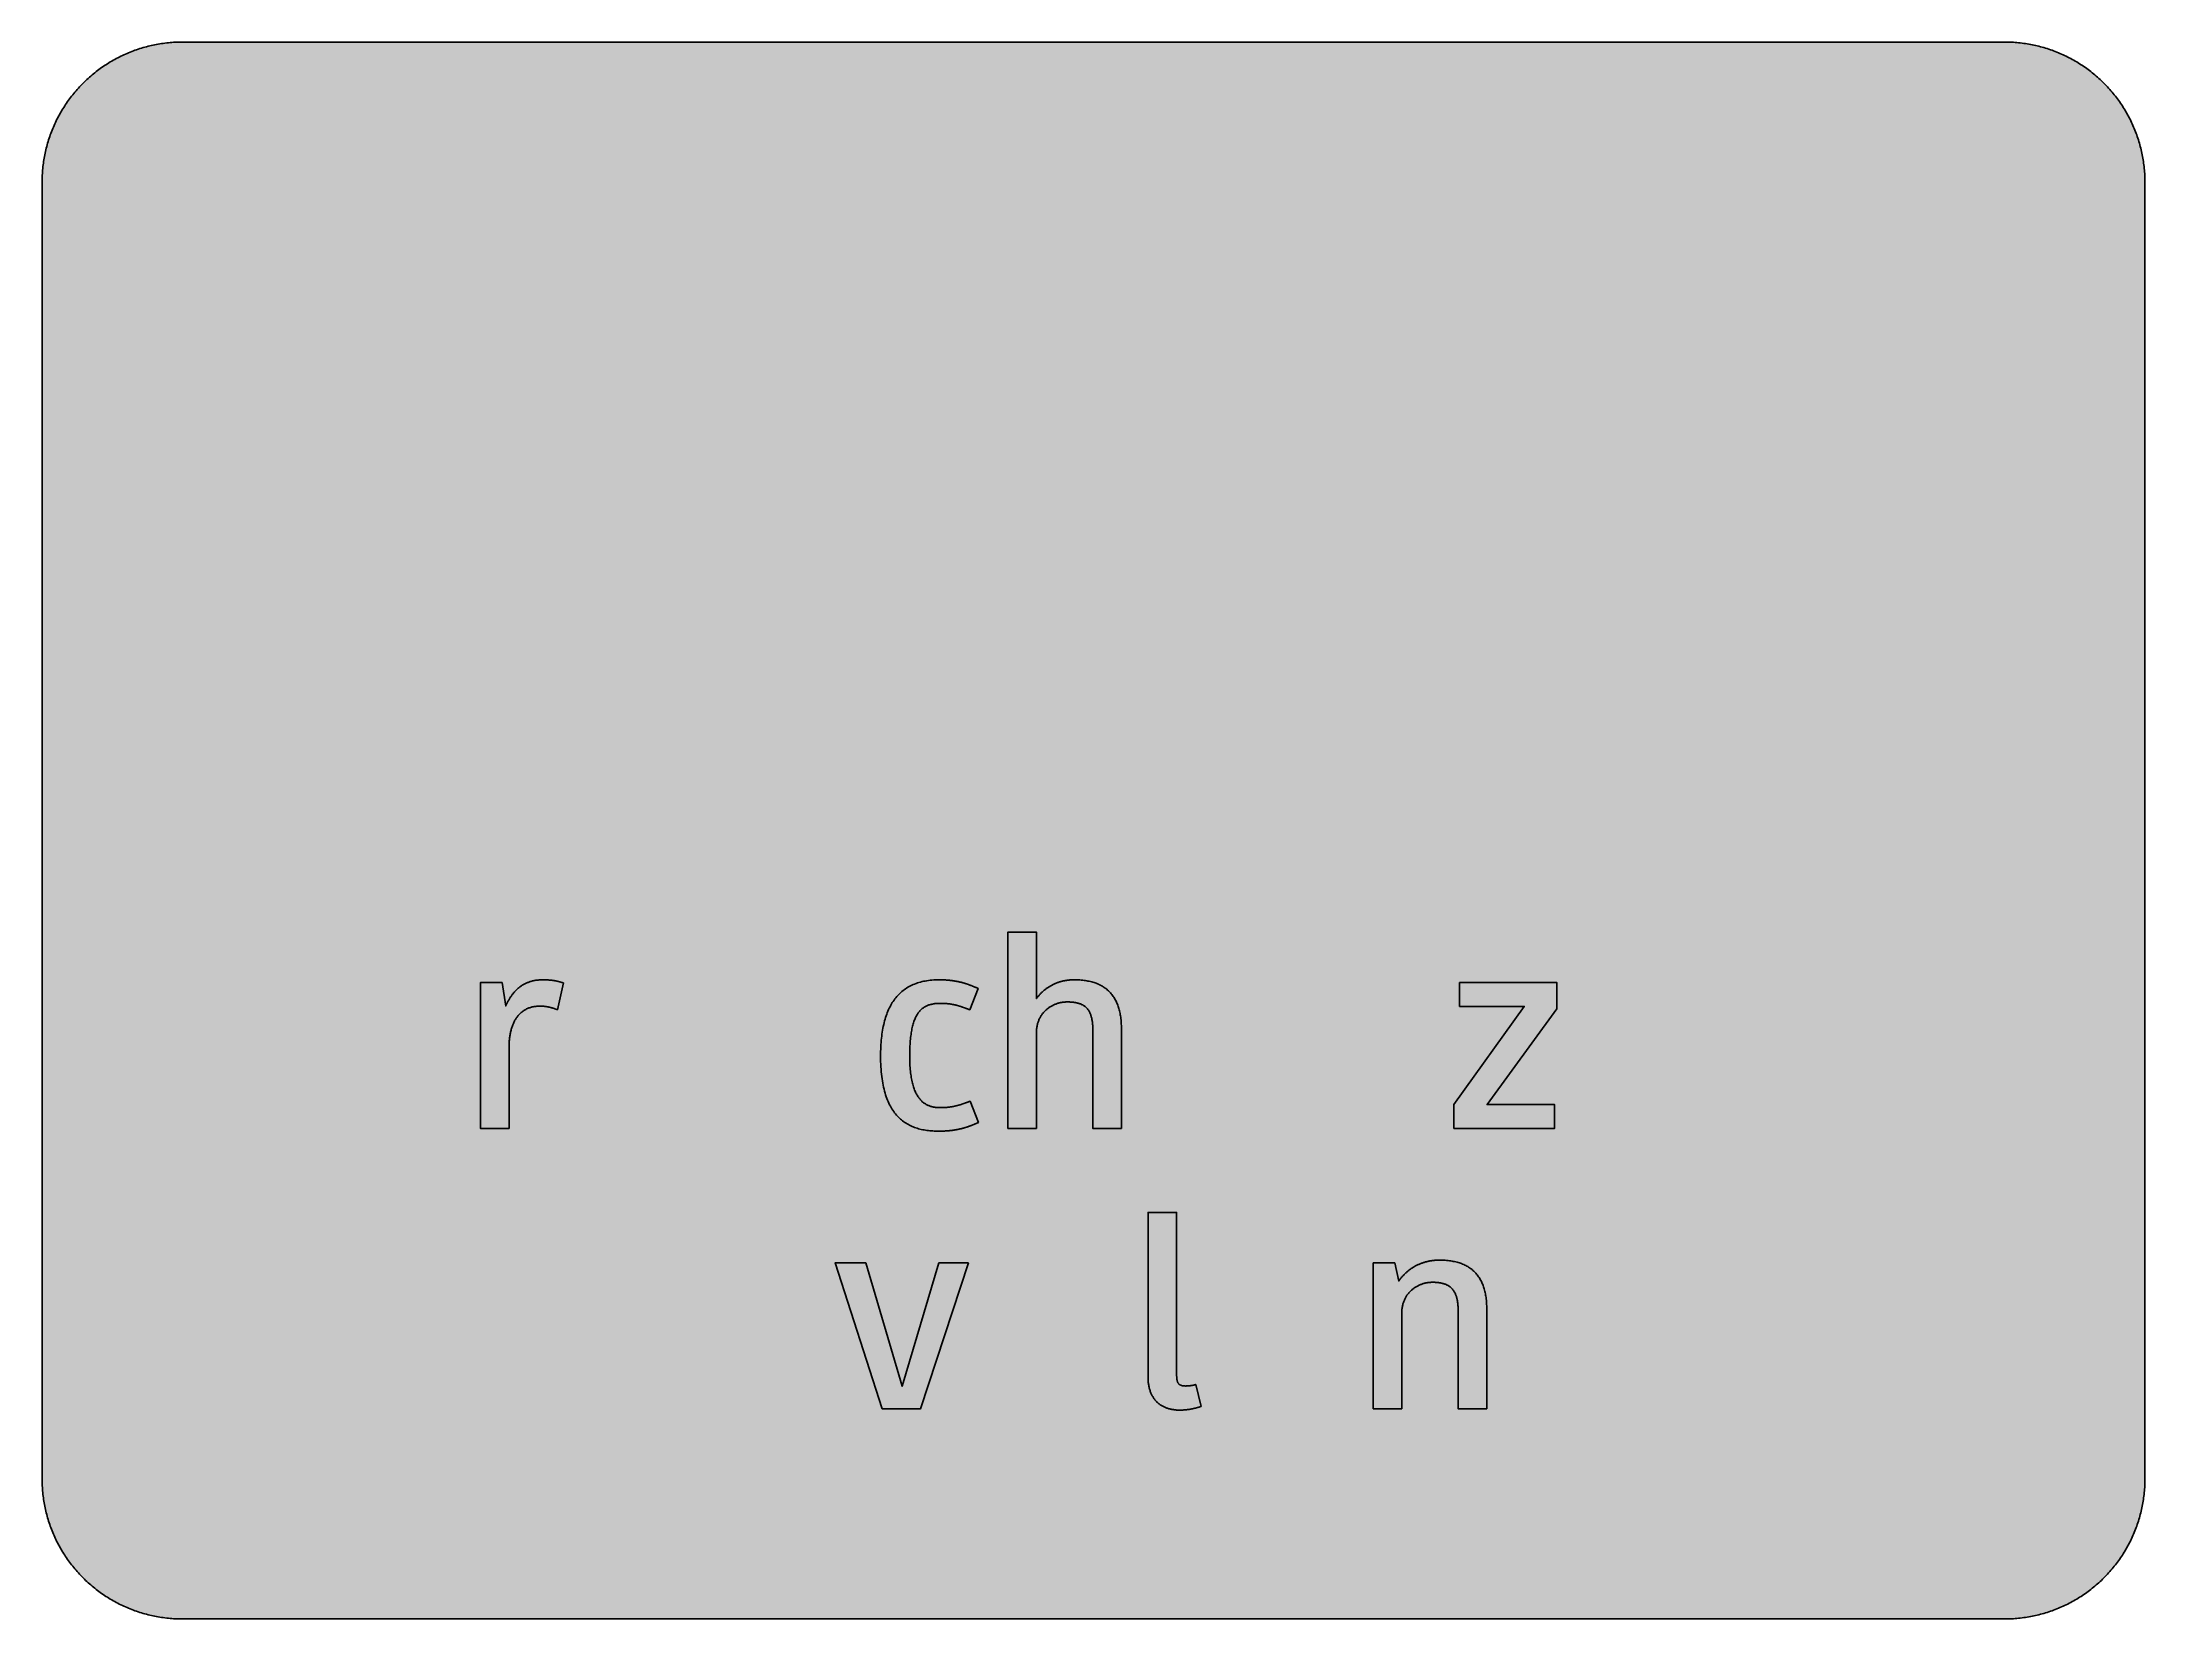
# Model space of a CAD drawing. Header units: millimetres. Extents: x 0 to 212, y 0 to 159.
import ezdxf

# ---------------------------------------------------------------- set-up
doc = ezdxf.new("R2010")
doc.units = ezdxf.units.MM

msp = doc.modelspace()

# ---------------------------------------------------------------- hatches: boundary and pattern name
for color, points in [(254, [(14.1633, 0.0536), (13.9878, 0.0533), (13.8125, 0.0559), (13.6373, 0.061), (13.462, 0.0686), (13.2893, 0.0787), (13.114, 0.0914), (12.9413, 0.1041), (12.7686, 0.1219), (12.5959, 0.1397), (12.4231, 0.16), (12.2504, 0.1829), (12.0777, 0.2057), (11.9075, 0.2337), (11.7373, 0.2616), (11.5672, 0.2921), (11.397, 0.3251), (11.2268, 0.3607), (11.0592, 0.3988), (10.8915, 0.4369), (10.7239, 0.4775), (10.5562, 0.5207), (10.3886, 0.5664), (10.2235, 0.6121), (10.0584, 0.6629), (9.8933, 0.7137), (9.7307, 0.7671), (9.5682, 0.8204), (9.4056, 0.8788), (9.2431, 0.9373), (9.083, 0.9982), (8.923, 1.0617), (8.763, 1.1252), (8.6055, 1.1938), (8.4455, 1.2624), (8.2906, 1.331), (8.1331, 1.4046), (7.9781, 1.4783), (7.8232, 1.5545), (7.6708, 1.6332), (7.5184, 1.7145), (7.366, 1.7958), (7.2161, 1.8796), (7.0663, 1.966), (6.919, 2.0523), (6.7716, 2.1438), (6.6243, 2.2352), (6.4795, 2.3266), (6.3348, 2.4232), (6.19, 2.5197), (6.0477, 2.6187), (5.908, 2.7178), (5.7683, 2.8194), (5.6286, 2.9235), (5.4915, 3.0302), (5.3543, 3.1369), (5.2197, 3.2461), (5.0851, 3.3579), (4.953, 3.4722), (4.8209, 3.5865), (4.6914, 3.7033), (4.5644, 3.8202), (4.4348, 3.9395), (4.3104, 4.0615), (4.1859, 4.1859), (4.0615, 4.3104), (3.9395, 4.4348), (3.8202, 4.5618), (3.7033, 4.6914), (3.5865, 4.8209), (3.4722, 4.953), (3.3579, 5.0851), (3.2487, 5.2197), (3.1369, 5.3543), (3.0302, 5.4915), (2.9235, 5.6286), (2.8194, 5.7683), (2.7178, 5.908), (2.6187, 6.0477), (2.5197, 6.19), (2.4232, 6.3348), (2.3266, 6.477), (2.2352, 6.6243), (2.1438, 6.7691), (2.0523, 6.919), (1.966, 7.0663), (1.8796, 7.2161), (1.7958, 7.366), (1.7145, 7.5184), (1.6332, 7.6708), (1.5545, 7.8232), (1.4783, 7.9781), (1.4046, 8.1331), (1.331, 8.2906), (1.2598, 8.4455), (1.1913, 8.603), (1.1252, 8.763), (1.0592, 8.923), (0.9982, 9.083), (0.9373, 9.2431), (0.8763, 9.4056), (0.8204, 9.5682), (0.7645, 9.7307), (0.7112, 9.8933), (0.6604, 10.0584), (0.6121, 10.2235), (0.5639, 10.3911), (0.5207, 10.5562), (0.4775, 10.7239), (0.4343, 10.8915), (0.3962, 11.0592), (0.3607, 11.2268), (0.3251, 11.397), (0.2921, 11.5672), (0.2616, 11.7373), (0.2311, 11.9075), (0.2057, 12.0802), (0.1803, 12.2504), (0.1575, 12.4231), (0.1372, 12.5959), (0.1194, 12.7686), (0.1041, 12.9413), (0.0889, 13.1166), (0.0787, 13.2893), (0.0686, 13.4645), (0.061, 13.6373), (0.0559, 13.8125), (0.0508, 13.9878), (0.0508, 14.163), (0.0522, 144.6925), (0.0508, 144.8664), (0.0559, 145.0416), (0.061, 145.2169), (0.0686, 145.3896), (0.0787, 145.5649), (0.0889, 145.7376), (0.1041, 145.9128), (0.1194, 146.0856), (0.1372, 146.2583), (0.1575, 146.431), (0.1803, 146.6037), (0.2057, 146.7739), (0.2311, 146.9466), (0.2616, 147.1168), (0.2921, 147.287), (0.3251, 147.4572), (0.3607, 147.6248), (0.3962, 147.795), (0.4343, 147.9626), (0.4775, 148.1303), (0.5207, 148.2979), (0.5639, 148.463), (0.6121, 148.6281), (0.6604, 148.7932), (0.7112, 148.9583), (0.7645, 149.1234), (0.8204, 149.286), (0.8763, 149.4485), (0.9373, 149.6111), (0.9982, 149.7711), (1.0592, 149.9311), (1.1252, 150.0911), (1.1913, 150.2486), (1.2598, 150.4061), (1.331, 150.5636), (1.4046, 150.7185), (1.4783, 150.876), (1.5545, 151.0284), (1.6332, 151.1833), (1.7145, 151.3357), (1.7958, 151.4856), (1.8796, 151.638), (1.966, 151.7879), (2.0523, 151.9352), (2.1438, 152.0825), (2.2352, 152.2298), (2.3266, 152.3746), (2.4232, 152.5194), (2.5197, 152.6616), (2.6187, 152.8039), (2.7178, 152.9461), (2.8194, 153.0858), (2.9235, 153.2255), (3.0302, 153.3627), (3.1369, 153.4973), (3.2487, 153.6344), (3.3579, 153.7665), (3.4722, 153.8986), (3.5865, 154.0307), (3.7033, 154.1602), (3.8202, 154.2898), (3.9395, 154.4168), (4.0615, 154.5438), (4.1859, 154.6682), (4.3104, 154.7901), (4.4348, 154.9121), (4.5644, 155.034), (4.6914, 155.1508), (4.8209, 155.2677), (4.953, 155.382), (5.0851, 155.4937), (5.2197, 155.6055), (5.3543, 155.7147), (5.4915, 155.8239), (5.6286, 155.9281), (5.7683, 156.0322), (5.908, 156.1338), (6.0477, 156.2354), (6.19, 156.3345), (6.3348, 156.431), (6.4795, 156.525), (6.6243, 156.6189), (6.7716, 156.7104), (6.919, 156.7993), (7.0663, 156.8882), (7.2161, 156.9745), (7.366, 157.0584), (7.5184, 157.1396), (7.6708, 157.2209), (7.8232, 157.2971), (7.9781, 157.3733), (8.1331, 157.4495), (8.2906, 157.5206), (8.4455, 157.5918), (8.6055, 157.6603), (8.763, 157.7289), (8.923, 157.7924), (9.083, 157.8559), (9.2431, 157.9169), (9.4056, 157.9753), (9.5682, 158.0337), (9.7307, 158.0871), (9.8933, 158.1404), (10.0584, 158.1912), (10.2235, 158.242), (10.3886, 158.2877), (10.5562, 158.3334), (10.7239, 158.3766), (10.8915, 158.4173), (11.0592, 158.4579), (11.2268, 158.4935), (11.397, 158.529), (11.5672, 158.562), (11.7373, 158.5925), (11.9075, 158.6205), (12.0777, 158.6484), (12.2504, 158.6713), (12.4231, 158.6941), (12.5959, 158.7144), (12.7686, 158.7322), (12.9413, 158.75), (13.114, 158.7627), (13.2893, 158.7754), (13.462, 158.7856), (13.6373, 158.7932), (13.8125, 158.7983), (13.9878, 158.8008), (14.163, 158.8033), (197.6078, 158.8036), (197.7822, 158.8008), (197.9574, 158.7983), (198.1327, 158.7932), (198.3054, 158.7856), (198.4807, 158.7754), (198.6534, 158.7627), (198.8287, 158.75), (199.0014, 158.7322), (199.1741, 158.7144), (199.3468, 158.6941), (199.5195, 158.6713), (199.6897, 158.6484), (199.8624, 158.6205), (200.0326, 158.5925), (200.2028, 158.562), (200.373, 158.529), (200.5432, 158.4935), (200.7108, 158.4579), (200.8784, 158.4173), (201.0461, 158.3766), (201.2137, 158.3334), (201.3788, 158.2877), (201.5465, 158.242), (201.7116, 158.1912), (201.8767, 158.1404), (202.0392, 158.0871), (202.2018, 158.0337), (202.3643, 157.9753), (202.5269, 157.9169), (202.6869, 157.8559), (202.8469, 157.7924), (203.007, 157.7289), (203.167, 157.6603), (203.3245, 157.5918), (203.4794, 157.5206), (203.6369, 157.4495), (203.7918, 157.3733), (203.9468, 157.2971), (204.0992, 157.2209), (204.2516, 157.1396), (204.404, 157.0584), (204.5538, 156.9745), (204.7037, 156.8882), (204.8535, 156.7993), (205.0009, 156.7104), (205.1456, 156.6189), (205.293, 156.525), (205.4352, 156.431), (205.58, 156.3345), (205.7222, 156.2354), (205.8619, 156.1338), (206.0016, 156.0322), (206.1413, 155.9281), (206.2785, 155.8239), (206.4156, 155.7147), (206.5503, 155.6055), (206.6849, 155.4937), (206.817, 155.382), (206.949, 155.2677), (207.0786, 155.1508), (207.2081, 155.034), (207.3351, 154.9121), (207.4596, 154.7901), (207.584, 154.6682), (207.7085, 154.5438), (207.8304, 154.4168), (207.9498, 154.2898), (208.0666, 154.1602), (208.1835, 154.0307), (208.2978, 153.8986), (208.4121, 153.7665), (208.5238, 153.6344), (208.6331, 153.4973), (208.7397, 153.3627), (208.8464, 153.2255), (208.9506, 153.0858), (209.0522, 152.9461), (209.1512, 152.8039), (209.2503, 152.6616), (209.3468, 152.5194), (209.4433, 152.3746), (209.5348, 152.2298), (209.6262, 152.0825), (209.7176, 151.9352), (209.804, 151.7879), (209.8904, 151.638), (209.9742, 151.4856), (210.0555, 151.3357), (210.1367, 151.1833), (210.2155, 151.0284), (210.2917, 150.876), (210.3653, 150.7185), (210.439, 150.5636), (210.5076, 150.4061), (210.5762, 150.2486), (210.6447, 150.0911), (210.7082, 149.9311), (210.7717, 149.7711), (210.8327, 149.6111), (210.8911, 149.4485), (210.9495, 149.286), (211.0029, 149.1234), (211.0562, 148.9583), (211.107, 148.7932), (211.1578, 148.6281), (211.2035, 148.463), (211.2493, 148.2979), (211.2924, 148.1303), (211.3331, 147.9626), (211.3712, 147.795), (211.4093, 147.6248), (211.4448, 147.4572), (211.4779, 147.287), (211.5083, 147.1168), (211.5363, 146.9466), (211.5642, 146.7739), (211.5871, 146.6037), (211.6099, 146.431), (211.6303, 146.2583), (211.648, 146.0856), (211.6658, 145.9128), (211.6785, 145.7376), (211.6912, 145.5649), (211.7014, 145.3896), (211.709, 145.2169), (211.7141, 145.0416), (211.7166, 144.8664), (211.7166, 144.6911), (211.7189, 14.1647), (211.7166, 13.9878), (211.7141, 13.8125), (211.709, 13.6373), (211.7014, 13.4645), (211.6912, 13.2893), (211.6785, 13.1166), (211.6658, 12.9413), (211.648, 12.7686), (211.6303, 12.5959), (211.6099, 12.4231), (211.5871, 12.2504), (211.5642, 12.0802), (211.5363, 11.9075), (211.5083, 11.7373), (211.4779, 11.5672), (211.4448, 11.397), (211.4093, 11.2268), (211.3712, 11.0592), (211.3331, 10.8915), (211.2924, 10.7239), (211.2493, 10.5562), (211.2035, 10.3911), (211.1578, 10.2235), (211.107, 10.0584), (211.0562, 9.8933), (211.0029, 9.7307), (210.9495, 9.5682), (210.8911, 9.4056), (210.8327, 9.2431), (210.7717, 9.083), (210.7082, 8.923), (210.6447, 8.763), (210.5762, 8.603), (210.5076, 8.4455), (210.439, 8.2906), (210.3653, 8.1331), (210.2917, 7.9781), (210.2155, 7.8232), (210.1367, 7.6708), (210.0555, 7.5184), (209.9742, 7.366), (209.8904, 7.2161), (209.804, 7.0663), (209.7176, 6.919), (209.6262, 6.7691), (209.5348, 6.6243), (209.4433, 6.477), (209.3468, 6.3348), (209.2503, 6.19), (209.1512, 6.0477), (209.0522, 5.908), (208.9506, 5.7683), (208.8464, 5.6286), (208.7397, 5.4915), (208.6331, 5.3543), (208.5238, 5.2197), (208.4121, 5.0851), (208.2978, 4.953), (208.1835, 4.8209), (208.0666, 4.6914), (207.9498, 4.5618), (207.8304, 4.4348), (207.7085, 4.3104), (207.584, 4.1859), (207.4596, 4.0615), (207.3351, 3.9395), (207.2081, 3.8202), (207.0786, 3.7033), (206.949, 3.5865), (206.817, 3.4722), (206.6849, 3.3579), (206.5503, 3.2461), (206.4156, 3.1369), (206.2785, 3.0302), (206.1413, 2.9235), (206.0016, 2.8194), (205.8619, 2.7178), (205.7222, 2.6187), (205.58, 2.5197), (205.4352, 2.4232), (205.293, 2.3266), (205.1456, 2.2352), (205.0009, 2.1438), (204.8535, 2.0523), (204.7037, 1.966), (204.5538, 1.8796), (204.404, 1.7958), (204.2516, 1.7145), (204.0992, 1.6332), (203.9468, 1.5545), (203.7918, 1.4783), (203.6369, 1.4046), (203.4794, 1.331), (203.3245, 1.2624), (203.167, 1.1938), (203.007, 1.1252), (202.8469, 1.0617), (202.6869, 0.9982), (202.5269, 0.9373), (202.3643, 0.8788), (202.2018, 0.8204), (202.0392, 0.7671), (201.8767, 0.7137), (201.7116, 0.6629), (201.5465, 0.6121), (201.3788, 0.5664), (201.2137, 0.5207), (201.0461, 0.4775), (200.8784, 0.4369), (200.7108, 0.3988), (200.5432, 0.3607), (200.373, 0.3251), (200.2028, 0.2921), (200.0326, 0.2616), (199.8624, 0.2337), (199.6897, 0.2057), (199.5195, 0.1829), (199.3468, 0.16), (199.1741, 0.1397), (199.0014, 0.1219), (198.8287, 0.1041), (198.6534, 0.0914), (198.4807, 0.0787), (198.3054, 0.0686), (198.1327, 0.061), (197.9574, 0.0559), (197.7822, 0.0533), (197.6069, 0.0533)]), (59, [(100.1434, 49.4425), (100.1434, 59.0652), (100.1446, 59.1642), (100.1471, 59.2607), (100.1522, 59.3573), (100.1624, 59.4512), (100.1725, 59.5452), (100.1852, 59.6367), (100.2005, 59.7256), (100.2182, 59.8145), (100.2386, 59.8983), (100.2614, 59.9846), (100.2843, 60.0659), (100.3097, 60.1472), (100.3376, 60.2259), (100.3681, 60.3047), (100.3986, 60.3809), (100.4316, 60.4545), (100.4672, 60.5257), (100.5053, 60.5968), (100.5434, 60.6679), (100.5815, 60.7339), (100.6246, 60.8), (100.6678, 60.866), (100.711, 60.927), (100.7593, 60.9905), (100.805, 61.0489), (100.8532, 61.1073), (100.904, 61.1632), (100.9548, 61.2191), (101.0082, 61.2699), (101.0615, 61.3232), (101.1174, 61.3715), (101.1733, 61.4197), (101.2292, 61.468), (101.2876, 61.5137), (101.346, 61.5569), (101.4044, 61.6001), (101.4654, 61.6407), (101.5263, 61.6788), (101.5873, 61.7169), (101.6483, 61.7525), (101.7118, 61.7855), (101.7753, 61.8185), (101.8388, 61.8515), (101.9048, 61.882), (101.9683, 61.91), (102.0343, 61.9354), (102.1004, 61.9608), (102.1664, 61.9862), (102.2325, 62.009), (102.2985, 62.0293), (102.3645, 62.0471), (102.4306, 62.0649), (102.4966, 62.0827), (102.5652, 62.0979), (102.6312, 62.1106), (102.6973, 62.1233), (102.7633, 62.1335), (102.8294, 62.1436), (102.8954, 62.1513), (102.9614, 62.1563), (103.0249, 62.1614), (103.091, 62.1665), (103.1545, 62.169), (103.218, 62.169), (103.3043, 62.169), (103.3856, 62.1665), (103.4694, 62.164), (103.5482, 62.1614), (103.6295, 62.1563), (103.7057, 62.1487), (103.7819, 62.1436), (103.8555, 62.1335), (103.9292, 62.1259), (104.0003, 62.1132), (104.0714, 62.103), (104.1375, 62.0903), (104.206, 62.0751), (104.2721, 62.0598), (104.3356, 62.0446), (104.3965, 62.0243), (104.4575, 62.0065), (104.5185, 61.9862), (104.5769, 61.9633), (104.6328, 61.9404), (104.6886, 61.915), (104.742, 61.8896), (104.7953, 61.8617), (104.8461, 61.8338), (104.8944, 61.8033), (104.9426, 61.7728), (104.9909, 61.7398), (105.0366, 61.7042), (105.0798, 61.6687), (105.123, 61.6306), (105.1636, 61.5925), (105.2043, 61.5518), (105.2424, 61.5086), (105.2805, 61.4655), (105.316, 61.4197), (105.3516, 61.374), (105.3846, 61.3258), (105.4151, 61.275), (105.4456, 61.2242), (105.476, 61.1708), (105.504, 61.1149), (105.5319, 61.0565), (105.5573, 60.9981), (105.5802, 60.9397), (105.6056, 60.8762), (105.6259, 60.8127), (105.6462, 60.7466), (105.6665, 60.6806), (105.6843, 60.612), (105.7021, 60.5409), (105.7173, 60.4672), (105.7326, 60.3936), (105.7453, 60.3174), (105.758, 60.2386), (105.7681, 60.1574), (105.7783, 60.0761), (105.7859, 59.9923), (105.7935, 59.9059), (105.8012, 59.817), (105.8062, 59.7281), (105.8088, 59.6341), (105.8113, 59.5401), (105.8139, 59.4436), (105.8139, 59.3471), (105.8153, 49.4425), (108.694, 49.4425), (108.694, 59.4882), (108.6917, 59.6367), (108.6891, 59.784), (108.6841, 59.9288), (108.6739, 60.0735), (108.6663, 60.2132), (108.6536, 60.3504), (108.6383, 60.4876), (108.6231, 60.6222), (108.6028, 60.7543), (108.5825, 60.8838), (108.5596, 61.0108), (108.5342, 61.1353), (108.5063, 61.2572), (108.4758, 61.3791), (108.4428, 61.4959), (108.4072, 61.6128), (108.3716, 61.7245), (108.331, 61.8363), (108.2904, 61.9455), (108.2472, 62.0522), (108.1989, 62.1563), (108.1507, 62.2579), (108.0999, 62.357), (108.0465, 62.4561), (107.9906, 62.55), (107.9322, 62.6415), (107.8738, 62.7329), (107.8103, 62.8218), (107.7443, 62.9056), (107.6782, 62.9895), (107.6071, 63.0707), (107.536, 63.1495), (107.4623, 63.2257), (107.3836, 63.2993), (107.3048, 63.3705), (107.2236, 63.439), (107.1397, 63.5076), (107.0508, 63.5711), (106.9619, 63.6321), (106.8705, 63.693), (106.7765, 63.7489), (106.68, 63.8048), (106.5809, 63.8581), (106.4793, 63.9064), (106.3777, 63.9547), (106.2711, 64.0004), (106.1618, 64.0436), (106.0501, 64.0842), (105.9358, 64.1223), (105.8189, 64.1579), (105.7021, 64.1909), (105.5802, 64.2214), (105.4557, 64.2493), (105.3287, 64.2747), (105.1992, 64.2976), (105.0696, 64.3204), (104.935, 64.3382), (104.7979, 64.3534), (104.6582, 64.3661), (104.5159, 64.3788), (104.3711, 64.3865), (104.2264, 64.3941), (104.0765, 64.3966), (103.9241, 64.3992), (103.8555, 64.3966), (103.7869, 64.3966), (103.7184, 64.3941), (103.6498, 64.3915), (103.5812, 64.3865), (103.5126, 64.3814), (103.4466, 64.3763), (103.378, 64.3687), (103.3094, 64.3611), (103.2434, 64.3534), (103.1773, 64.3433), (103.1088, 64.3331), (103.0427, 64.3204), (102.9767, 64.3077), (102.9106, 64.295), (102.8446, 64.2823), (102.7786, 64.2671), (102.7125, 64.2493), (102.649, 64.2341), (102.583, 64.2163), (102.5195, 64.196), (102.456, 64.1782), (102.3925, 64.1579), (102.329, 64.135), (102.2655, 64.1121), (102.202, 64.0893), (102.1385, 64.0639), (102.0775, 64.0385), (102.014, 64.0131), (101.9531, 63.9851), (101.8921, 63.9572), (101.8311, 63.9293), (101.7727, 63.8988), (101.7118, 63.8683), (101.6533, 63.8378), (101.5924, 63.8048), (101.534, 63.7718), (101.4755, 63.7362), (101.4171, 63.7007), (101.3612, 63.6651), (101.3054, 63.627), (101.2469, 63.5889), (101.1911, 63.5483), (101.1352, 63.5102), (101.0818, 63.467), (101.026, 63.4263), (100.9726, 63.3832), (100.9193, 63.34), (100.8659, 63.2943), (100.8151, 63.2485), (100.7618, 63.2028), (100.711, 63.1546), (100.6602, 63.1063), (100.6094, 63.0555), (100.5611, 63.0047), (100.5129, 62.9539), (100.4646, 62.9006), (100.4164, 62.8472), (100.3681, 62.7939), (100.3224, 62.738), (100.2767, 62.6821), (100.2309, 62.6237), (100.1852, 62.5678), (100.142, 62.5069), (100.1434, 69.1981), (97.2647, 69.1981), (97.2647, 49.4425)]), (59, [(50.1618, 61.7467), (50.1904, 61.7449), (50.2183, 61.7449), (50.2463, 61.7449), (50.2768, 61.7449), (50.3047, 61.7423), (50.3326, 61.7423), (50.3606, 61.7423), (50.3885, 61.7398), (50.4165, 61.7398), (50.4444, 61.7372), (50.4723, 61.7347), (50.5003, 61.7322), (50.5257, 61.7322), (50.5536, 61.7296), (50.5816, 61.7271), (50.6095, 61.7245), (50.6349, 61.722), (50.6628, 61.7169), (50.6908, 61.7144), (50.7162, 61.7118), (50.7441, 61.7068), (50.7721, 61.7042), (50.7975, 61.6991), (50.8254, 61.6966), (50.8508, 61.6915), (50.8787, 61.6864), (50.9041, 61.6839), (50.9321, 61.6788), (50.9575, 61.6737), (50.9854, 61.6687), (51.0108, 61.6636), (51.0388, 61.6585), (51.0667, 61.6509), (51.0921, 61.6458), (51.12, 61.6407), (51.1454, 61.6331), (51.1734, 61.628), (51.1988, 61.6204), (51.2267, 61.6128), (51.2547, 61.6052), (51.2826, 61.6001), (51.308, 61.5925), (51.3359, 61.5848), (51.3639, 61.5772), (51.3918, 61.5671), (51.4172, 61.5594), (51.4452, 61.5518), (51.4731, 61.5442), (51.501, 61.534), (51.529, 61.5264), (51.5569, 61.5163), (51.5874, 61.5061), (51.6153, 61.4985), (51.6433, 61.4883), (51.6712, 61.4782), (51.7017, 61.468), (51.7296, 61.4578), (51.7601, 61.4477), (51.7881, 61.435), (51.8185, 61.4248), (51.849, 61.4147), (51.877, 61.402), (51.9074, 61.3918), (51.9379, 61.3791), (52.5321, 64.0895), (52.5043, 64.0969), (52.4764, 64.1045), (52.4485, 64.1121), (52.4205, 64.1198), (52.3926, 64.1274), (52.3672, 64.135), (52.3392, 64.1426), (52.3138, 64.1502), (52.2859, 64.1579), (52.258, 64.1655), (52.2326, 64.1731), (52.2046, 64.1807), (52.1792, 64.1858), (52.1513, 64.1934), (52.1233, 64.201), (52.0979, 64.2087), (52.07, 64.2163), (52.0421, 64.2214), (52.0167, 64.229), (51.9887, 64.2341), (51.9608, 64.2417), (51.9328, 64.2493), (51.9049, 64.2544), (51.877, 64.262), (51.849, 64.2671), (51.8211, 64.2722), (51.7931, 64.2798), (51.7627, 64.2849), (51.7347, 64.2899), (51.7042, 64.295), (51.6763, 64.3026), (51.6458, 64.3077), (51.6153, 64.3128), (51.5849, 64.3179), (51.5544, 64.323), (51.5214, 64.328), (51.4909, 64.3306), (51.4579, 64.3357), (51.4274, 64.3407), (51.3944, 64.3458), (51.3613, 64.3484), (51.3258, 64.3534), (51.2928, 64.356), (51.2572, 64.3611), (51.2216, 64.3636), (51.1861, 64.3687), (51.1505, 64.3712), (51.115, 64.3738), (51.0769, 64.3763), (51.0388, 64.3788), (51.0007, 64.3814), (50.9626, 64.3839), (50.9219, 64.3865), (50.8813, 64.389), (50.8406, 64.3915), (50.8, 64.3915), (50.7568, 64.3941), (50.7136, 64.3941), (50.6705, 64.3966), (50.6273, 64.3966), (50.5816, 64.3966), (50.5358, 64.3992), (50.4901, 64.3992), (50.4419, 64.3992), (50.3504, 64.3966), (50.259, 64.3941), (50.1701, 64.3915), (50.0812, 64.3839), (49.9948, 64.3763), (49.9085, 64.3687), (49.8246, 64.3585), (49.7408, 64.3458), (49.6595, 64.3331), (49.5783, 64.3179), (49.4995, 64.3001), (49.4208, 64.2823), (49.342, 64.262), (49.2658, 64.2417), (49.1922, 64.2188), (49.1185, 64.1934), (49.0449, 64.168), (48.9737, 64.1426), (48.9026, 64.1147), (48.834, 64.0842), (48.7655, 64.0537), (48.6969, 64.0207), (48.6308, 63.9877), (48.5673, 63.9521), (48.5038, 63.9166), (48.4403, 63.881), (48.3768, 63.8429), (48.3159, 63.8023), (48.2575, 63.7616), (48.1965, 63.721), (48.1406, 63.6778), (48.0822, 63.6321), (48.0263, 63.5864), (47.9704, 63.5406), (47.9171, 63.4949), (47.8638, 63.4467), (47.8104, 63.3959), (47.7596, 63.3451), (47.7088, 63.2943), (47.6606, 63.2409), (47.6123, 63.1876), (47.564, 63.1342), (47.5158, 63.0784), (47.4701, 63.0225), (47.4269, 62.9666), (47.3812, 62.9082), (47.338, 62.8498), (47.2948, 62.7913), (47.2542, 62.7304), (47.2135, 62.6694), (47.1729, 62.6085), (47.1322, 62.545), (47.0941, 62.4815), (47.056, 62.418), (47.0179, 62.3545), (46.9824, 62.2884), (46.9468, 62.2224), (46.9113, 62.1563), (46.8782, 62.0903), (46.8452, 62.0217), (46.8122, 61.9531), (46.7792, 61.8846), (46.7487, 61.816), (46.7182, 61.7449), (46.3518, 64.117), (44.1784, 64.117), (44.1784, 49.4425), (47.0574, 49.4425), (47.0574, 57.6266), (47.056, 57.7317), (47.0586, 57.8383), (47.0611, 57.9425), (47.0662, 58.0492), (47.0738, 58.1533), (47.0814, 58.2549), (47.0891, 58.3565), (47.0992, 58.4581), (47.1119, 58.5597), (47.1246, 58.6588), (47.1373, 58.7578), (47.1551, 58.8543), (47.1703, 58.9509), (47.1907, 59.0474), (47.211, 59.1414), (47.2313, 59.2328), (47.2542, 59.3242), (47.2796, 59.4157), (47.305, 59.5046), (47.3329, 59.5935), (47.3608, 59.6798), (47.3913, 59.7662), (47.4243, 59.85), (47.4574, 59.9338), (47.4929, 60.0151), (47.5285, 60.0939), (47.5666, 60.1726), (47.6072, 60.2513), (47.6479, 60.325), (47.691, 60.3987), (47.7368, 60.4723), (47.7825, 60.5434), (47.8307, 60.612), (47.879, 60.6781), (47.9298, 60.7441), (47.9831, 60.8076), (48.0365, 60.8711), (48.0949, 60.9295), (48.1508, 60.9879), (48.2117, 61.0438), (48.2727, 61.0997), (48.3337, 61.1505), (48.3997, 61.2013), (48.4657, 61.2496), (48.5318, 61.2978), (48.6029, 61.341), (48.674, 61.3842), (48.7477, 61.4223), (48.8213, 61.4604), (48.8975, 61.4959), (48.9763, 61.529), (49.0576, 61.562), (49.1388, 61.5899), (49.2227, 61.6153), (49.3065, 61.6407), (49.3954, 61.661), (49.4843, 61.6814), (49.5757, 61.6991), (49.6672, 61.7118), (49.7637, 61.7245), (49.8602, 61.7347), (49.9567, 61.7398), (50.0583, 61.7449), (50.1599, 61.7449)]), (59, [(90.4917, 51.5302), (90.4189, 51.529), (90.3478, 51.5315), (90.2767, 51.5341), (90.2056, 51.5366), (90.1319, 51.5417), (90.0608, 51.5493), (89.9897, 51.5569), (89.9185, 51.5671), (89.8474, 51.5772), (89.7788, 51.5899), (89.7077, 51.6052), (89.6391, 51.6204), (89.568, 51.6382), (89.4994, 51.6585), (89.4309, 51.6814), (89.3623, 51.7042), (89.2937, 51.7322), (89.2277, 51.7601), (89.1616, 51.7906), (89.0956, 51.8236), (89.0295, 51.8592), (88.966, 51.8973), (88.9, 51.9379), (88.839, 51.9811), (88.7755, 52.0268), (88.7146, 52.0776), (88.6536, 52.1284), (88.5952, 52.1818), (88.5368, 52.2402), (88.4784, 52.3011), (88.4225, 52.3646), (88.3666, 52.4332), (88.3133, 52.5018), (88.2599, 52.5755), (88.2066, 52.6542), (88.1558, 52.7355), (88.1075, 52.8193), (88.0593, 52.9082), (88.011, 52.9996), (87.9653, 53.0936), (87.9221, 53.1952), (87.8789, 53.2968), (87.8383, 53.406), (87.7976, 53.5178), (87.7595, 53.6321), (87.724, 53.754), (87.6884, 53.8759), (87.6554, 54.0055), (87.6249, 54.1401), (87.5944, 54.2773), (87.5665, 54.4195), (87.5411, 54.5668), (87.5182, 54.7192), (87.4954, 54.8742), (87.4751, 55.0367), (87.4573, 55.2018), (87.4395, 55.3745), (87.4268, 55.5523), (87.4141, 55.7327), (87.4039, 55.9206), (87.3963, 56.1137), (87.3912, 56.3093), (87.3862, 56.5125), (87.3862, 56.7233), (87.3862, 56.9316), (87.3887, 57.1373), (87.3938, 57.338), (87.4014, 57.531), (87.409, 57.719), (87.4192, 57.9044), (87.4293, 58.0822), (87.4446, 58.2549), (87.4598, 58.4225), (87.4751, 58.5876), (87.4954, 58.7451), (87.5157, 58.9001), (87.536, 59.0474), (87.5614, 59.1922), (87.5868, 59.3319), (87.6122, 59.469), (87.6427, 59.5986), (87.6706, 59.7256), (87.7037, 59.8475), (87.7367, 59.9669), (87.7722, 60.0812), (87.8078, 60.1904), (87.8459, 60.2971), (87.8865, 60.3987), (87.9272, 60.4952), (87.9678, 60.5892), (88.0135, 60.6806), (88.0567, 60.767), (88.105, 60.8508), (88.1532, 60.9295), (88.2015, 61.0057), (88.2523, 61.0794), (88.3056, 61.148), (88.359, 61.214), (88.4149, 61.2775), (88.4707, 61.3385), (88.5266, 61.3943), (88.5876, 61.4477), (88.646, 61.4985), (88.707, 61.5467), (88.7705, 61.5925), (88.834, 61.6356), (88.9, 61.6763), (88.966, 61.7118), (89.0346, 61.7474), (89.1032, 61.7804), (89.1718, 61.8109), (89.2429, 61.8388), (89.314, 61.8642), (89.3877, 61.8871), (89.4613, 61.9074), (89.5375, 61.9277), (89.6137, 61.9455), (89.6899, 61.9608), (89.7687, 61.9735), (89.8474, 61.9862), (89.9287, 61.9963), (90.01, 62.0065), (90.0913, 62.0116), (90.1751, 62.0192), (90.2589, 62.0217), (90.3453, 62.0268), (90.4316, 62.0268), (90.518, 62.0268), (90.5662, 62.0268), (90.612, 62.0268), (90.6602, 62.0268), (90.7059, 62.0268), (90.7517, 62.0243), (90.7974, 62.0217), (90.8431, 62.0217), (90.8888, 62.0192), (90.932, 62.0166), (90.9777, 62.0141), (91.0234, 62.009), (91.0666, 62.0065), (91.1098, 62.0039), (91.1555, 61.9989), (91.1987, 61.9938), (91.2419, 61.9912), (91.2851, 61.9862), (91.3282, 61.9785), (91.3714, 61.9735), (91.4146, 61.9684), (91.4578, 61.9633), (91.501, 61.9557), (91.5441, 61.9481), (91.5873, 61.9404), (91.628, 61.9328), (91.6711, 61.9252), (91.7143, 61.9176), (91.7575, 61.91), (91.8007, 61.8998), (91.8439, 61.8922), (91.887, 61.882), (91.9277, 61.8719), (91.9709, 61.8617), (92.014, 61.8515), (92.0572, 61.8414), (92.1029, 61.8312), (92.1461, 61.8185), (92.1893, 61.8058), (92.2325, 61.7957), (92.2757, 61.783), (92.3214, 61.7703), (92.3646, 61.7576), (92.4103, 61.7423), (92.456, 61.7296), (92.4992, 61.7144), (92.5449, 61.7017), (92.5906, 61.6864), (92.6363, 61.6712), (92.6846, 61.656), (92.7303, 61.6382), (92.7786, 61.6229), (92.8243, 61.6052), (92.8726, 61.5899), (92.9208, 61.5721), (92.9691, 61.5544), (93.0173, 61.5366), (93.0681, 61.5188), (93.1164, 61.4985), (93.1672, 61.4807), (93.218, 61.4604), (93.2688, 61.4401), (93.3196, 61.4197), (93.3729, 61.3994), (93.4263, 61.3791), (94.2728, 63.5247), (94.2238, 63.5457), (94.1756, 63.566), (94.1273, 63.5864), (94.0791, 63.6067), (94.0308, 63.6295), (93.9825, 63.6499), (93.9343, 63.6702), (93.886, 63.6905), (93.8378, 63.7108), (93.787, 63.7311), (93.7387, 63.7515), (93.6879, 63.7718), (93.6396, 63.7921), (93.5888, 63.8124), (93.538, 63.8302), (93.4872, 63.8505), (93.4364, 63.8708), (93.3856, 63.8886), (93.3323, 63.9089), (93.2815, 63.9267), (93.2282, 63.9445), (93.1748, 63.9623), (93.1215, 63.9801), (93.0681, 63.9978), (93.0123, 64.0156), (92.9564, 64.0334), (92.903, 64.0512), (92.8472, 64.0664), (92.7887, 64.0842), (92.7329, 64.0994), (92.6744, 64.1147), (92.616, 64.1299), (92.5576, 64.1452), (92.4992, 64.1604), (92.4382, 64.1756), (92.3773, 64.1883), (92.3163, 64.201), (92.2528, 64.2163), (92.1918, 64.229), (92.1283, 64.2417), (92.0623, 64.2518), (91.9988, 64.2645), (91.9328, 64.2747), (91.8667, 64.2874), (91.7981, 64.2976), (91.7321, 64.3077), (91.661, 64.3153), (91.5924, 64.3255), (91.5213, 64.3331), (91.4502, 64.3407), (91.3765, 64.3484), (91.3054, 64.356), (91.2292, 64.3636), (91.1555, 64.3687), (91.0793, 64.3738), (91.0031, 64.3788), (90.9244, 64.3839), (90.8456, 64.3865), (90.7644, 64.3915), (90.6831, 64.3941), (90.6018, 64.3966), (90.518, 64.3966), (90.4342, 64.3992), (90.3478, 64.3992), (90.1624, 64.3966), (89.9795, 64.3915), (89.7992, 64.3814), (89.6214, 64.3687), (89.4486, 64.3509), (89.2759, 64.3306), (89.1083, 64.3052), (88.9432, 64.2772), (88.7832, 64.2468), (88.6231, 64.2112), (88.4682, 64.1706), (88.3158, 64.1274), (88.1659, 64.0817), (88.0212, 64.0309), (87.8764, 63.975), (87.7367, 63.9166), (87.5995, 63.8556), (87.4649, 63.7896), (87.3328, 63.721), (87.2058, 63.6473), (87.0788, 63.5686), (86.9569, 63.4898), (86.8375, 63.4035), (86.7207, 63.3171), (86.6089, 63.2231), (86.4972, 63.1292), (86.3905, 63.0301), (86.2863, 62.926), (86.1847, 62.8193), (86.0857, 62.7075), (85.9892, 62.5932), (85.8977, 62.4764), (85.8063, 62.3545), (85.7199, 62.2275), (85.6361, 62.0979), (85.5548, 61.9658), (85.4761, 61.8287), (85.4024, 61.689), (85.3288, 61.5442), (85.2602, 61.3943), (85.1941, 61.2445), (85.1306, 61.087), (85.0697, 60.9295), (85.0113, 60.767), (84.9554, 60.5993), (84.9046, 60.4291), (84.8538, 60.2539), (84.8081, 60.0761), (84.7649, 59.8957), (84.7242, 59.7103), (84.6861, 59.5198), (84.6506, 59.3268), (84.6201, 59.1312), (84.5896, 58.9305), (84.5642, 58.7273), (84.5388, 58.5191), (84.5185, 58.3082), (84.5007, 58.0923), (84.4855, 57.8739), (84.4728, 57.6504), (84.4626, 57.4243), (84.455, 57.1932), (84.4525, 56.9595), (84.4499, 56.7233), (84.4525, 56.4439), (84.4575, 56.1696), (84.4677, 55.9029), (84.4804, 55.6412), (84.4956, 55.3872), (84.516, 55.1409), (84.5414, 54.8996), (84.5668, 54.6633), (84.5972, 54.4347), (84.6328, 54.2112), (84.6684, 53.9928), (84.709, 53.782), (84.7522, 53.5762), (84.8004, 53.3756), (84.8512, 53.1825), (84.902, 52.992), (84.9605, 52.8091), (85.0189, 52.6313), (85.0824, 52.4586), (85.1459, 52.291), (85.2145, 52.131), (85.2856, 51.9735), (85.3592, 51.8211), (85.438, 51.6763), (85.5167, 51.5341), (85.598, 51.3969), (85.6844, 51.2648), (85.7707, 51.1378), (85.8622, 51.0159), (85.9536, 50.8965), (86.0501, 50.7848), (86.1466, 50.6755), (86.2482, 50.5714), (86.3498, 50.4723), (86.454, 50.3758), (86.5607, 50.2844), (86.6699, 50.198), (86.7816, 50.1142), (86.8959, 50.0355), (87.0128, 49.9593), (87.1296, 49.8881), (87.249, 49.8196), (87.3709, 49.7561), (87.4954, 49.6976), (87.6224, 49.6392), (87.7494, 49.5859), (87.8789, 49.5376), (88.011, 49.4919), (88.1431, 49.4487), (88.2777, 49.4081), (88.4149, 49.3725), (88.552, 49.3395), (88.6917, 49.309), (88.834, 49.2811), (88.9762, 49.2582), (89.121, 49.2354), (89.2658, 49.2176), (89.4131, 49.2023), (89.5604, 49.1871), (89.7103, 49.1769), (89.8601, 49.1693), (90.0125, 49.1642), (90.1675, 49.1592), (90.3199, 49.1592), (90.4062, 49.1592), (90.49, 49.1592), (90.5739, 49.1617), (90.6577, 49.1642), (90.739, 49.1668), (90.8177, 49.1693), (90.899, 49.1744), (90.9777, 49.1769), (91.0539, 49.182), (91.1301, 49.1871), (91.2063, 49.1947), (91.2825, 49.1998), (91.3562, 49.2074), (91.4298, 49.215), (91.501, 49.2227), (91.5746, 49.2328), (91.6432, 49.2404), (91.7143, 49.2506), (91.7829, 49.2608), (91.8515, 49.2709), (91.9201, 49.2811), (91.9861, 49.2938), (92.0521, 49.3039), (92.1182, 49.3166), (92.1817, 49.3293), (92.2477, 49.342), (92.3112, 49.3547), (92.3722, 49.3674), (92.4357, 49.3827), (92.4966, 49.3979), (92.5576, 49.4106), (92.616, 49.4259), (92.677, 49.4411), (92.7354, 49.4589), (92.7938, 49.4741), (92.8522, 49.4894), (92.9081, 49.5071), (92.9665, 49.5224), (93.0224, 49.5402), (93.0783, 49.5579), (93.1342, 49.5757), (93.1875, 49.5935), (93.2434, 49.6113), (93.2967, 49.6316), (93.3501, 49.6494), (93.4034, 49.6672), (93.4542, 49.6875), (93.5076, 49.7053), (93.5584, 49.7256), (93.6117, 49.7459), (93.6625, 49.7662), (93.7133, 49.784), (93.7616, 49.8043), (93.8124, 49.8246), (93.8632, 49.845), (93.9114, 49.8653), (93.9622, 49.8856), (94.0105, 49.9085), (94.0587, 49.9288), (94.107, 49.9491), (94.1553, 49.9694), (94.2035, 49.9923), (94.2518, 50.0126), (94.3, 50.0329), (93.4544, 52.179), (93.4009, 52.1564), (93.3475, 52.136), (93.2967, 52.1157), (93.2459, 52.0954), (93.1951, 52.0776), (93.1443, 52.0573), (93.0961, 52.0395), (93.0453, 52.0192), (92.997, 52.0014), (92.9488, 51.9836), (92.9005, 51.9659), (92.8522, 51.9506), (92.804, 51.9328), (92.7583, 51.9176), (92.7125, 51.9024), (92.6643, 51.8846), (92.6186, 51.8693), (92.5728, 51.8566), (92.5271, 51.8414), (92.4814, 51.8262), (92.4357, 51.8135), (92.3925, 51.8008), (92.3468, 51.7855), (92.3036, 51.7728), (92.2579, 51.7627), (92.2147, 51.75), (92.169, 51.7373), (92.1258, 51.7271), (92.0826, 51.7144), (92.0369, 51.7042), (91.9937, 51.6941), (91.9505, 51.6839), (91.9074, 51.6738), (91.8642, 51.6636), (91.821, 51.656), (91.7753, 51.6458), (91.7321, 51.6382), (91.6889, 51.6306), (91.6457, 51.623), (91.6026, 51.6153), (91.5568, 51.6077), (91.5137, 51.6001), (91.4705, 51.595), (91.4248, 51.5874), (91.3816, 51.5823), (91.3359, 51.5772), (91.2927, 51.5722), (91.247, 51.5671), (91.2012, 51.562), (91.1555, 51.5569), (91.1098, 51.5544), (91.0641, 51.5493), (91.0184, 51.5468), (90.9726, 51.5442), (90.9269, 51.5417), (90.8787, 51.5391), (90.8329, 51.5366), (90.7847, 51.5341), (90.7364, 51.5315), (90.6882, 51.5315), (90.6399, 51.5315), (90.5891, 51.529), (90.5408, 51.529), (90.49, 51.529)]), (59, [(152.5228, 61.4645), (152.5228, 64.117), (142.7304, 64.117), (142.7304, 61.7178), (149.2497, 61.7178), (142.1652, 51.84), (142.1652, 49.4425), (152.298, 49.4425), (152.298, 51.84), (145.4961, 51.84)]), (59, [(116.1729, 23.6467), (116.1593, 23.6423), (116.144, 23.6372), (116.1313, 23.6347), (116.1161, 23.6296), (116.1034, 23.6271), (116.0882, 23.622), (116.0729, 23.6195), (116.0577, 23.6144), (116.045, 23.6118), (116.0297, 23.6093), (116.0145, 23.6042), (115.9967, 23.6017), (115.9815, 23.5966), (115.9662, 23.5941), (115.951, 23.5915), (115.9332, 23.589), (115.918, 23.5839), (115.9027, 23.5814), (115.885, 23.5788), (115.8697, 23.5763), (115.8519, 23.5712), (115.8367, 23.5687), (115.8189, 23.5661), (115.8037, 23.5636), (115.7859, 23.561), (115.7681, 23.5585), (115.7529, 23.556), (115.7351, 23.5534), (115.7173, 23.5509), (115.7021, 23.5483), (115.6843, 23.5458), (115.6691, 23.5433), (115.6513, 23.5407), (115.6335, 23.5382), (115.6183, 23.5356), (115.6005, 23.5331), (115.5827, 23.5331), (115.5675, 23.5306), (115.5497, 23.528), (115.5344, 23.5255), (115.5167, 23.5255), (115.5014, 23.5229), (115.4862, 23.5204), (115.4684, 23.5204), (115.4532, 23.5179), (115.4379, 23.5179), (115.4227, 23.5153), (115.4074, 23.5128), (115.3922, 23.5128), (115.377, 23.5128), (115.3617, 23.5102), (115.3465, 23.5102), (115.3312, 23.5077), (115.316, 23.5077), (115.3033, 23.5077), (115.2881, 23.5052), (115.2754, 23.5052), (115.2601, 23.5052), (115.2474, 23.5052), (115.2347, 23.5052), (115.222, 23.5052), (115.2093, 23.5026), (115.1966, 23.5026), (115.1839, 23.5026), (115.1484, 23.5026), (115.1153, 23.5052), (115.0823, 23.5052), (115.0493, 23.5077), (115.0163, 23.5102), (114.9858, 23.5128), (114.9553, 23.5153), (114.9248, 23.5179), (114.8969, 23.5229), (114.869, 23.528), (114.8436, 23.5331), (114.8156, 23.5382), (114.7902, 23.5433), (114.7648, 23.5509), (114.742, 23.5585), (114.7191, 23.5661), (114.6962, 23.5737), (114.6734, 23.5814), (114.6531, 23.5915), (114.6302, 23.6017), (114.6124, 23.6118), (114.5921, 23.622), (114.5743, 23.6322), (114.554, 23.6449), (114.5388, 23.6576), (114.521, 23.6703), (114.5057, 23.6855), (114.4905, 23.6982), (114.4753, 23.7134), (114.46, 23.7287), (114.4473, 23.7439), (114.4321, 23.7617), (114.4219, 23.7795), (114.4092, 23.7973), (114.3965, 23.815), (114.3864, 23.8328), (114.3762, 23.8531), (114.366, 23.8735), (114.3559, 23.8938), (114.3483, 23.9166), (114.3381, 23.9395), (114.3305, 23.9624), (114.3229, 23.9852), (114.3152, 24.0081), (114.3102, 24.0335), (114.3025, 24.0589), (114.2975, 24.0843), (114.2924, 24.1122), (114.2873, 24.1402), (114.2822, 24.1681), (114.2771, 24.196), (114.2746, 24.2265), (114.2695, 24.2545), (114.267, 24.2875), (114.2644, 24.318), (114.2619, 24.351), (114.2594, 24.384), (114.2568, 24.417), (114.2568, 24.45), (114.2543, 24.4856), (114.2543, 24.5212), (114.2543, 24.5593), (114.2543, 24.5948), (114.2543, 24.6329), (114.2545, 40.9758), (111.3758, 40.9758), (111.3758, 24.409), (111.3765, 24.2976), (111.379, 24.1859), (111.3841, 24.0792), (111.3917, 23.9751), (111.4019, 23.8709), (111.412, 23.7719), (111.4247, 23.6728), (111.44, 23.5763), (111.4577, 23.4823), (111.4781, 23.3883), (111.4984, 23.2969), (111.5212, 23.2105), (111.5466, 23.1242), (111.572, 23.0378), (111.6, 22.9565), (111.6305, 22.8752), (111.6635, 22.7965), (111.6965, 22.7203), (111.7321, 22.6441), (111.7676, 22.573), (111.8057, 22.5019), (111.8464, 22.4333), (111.887, 22.3647), (111.9302, 22.2987), (111.9734, 22.2352), (112.0191, 22.1742), (112.0673, 22.1158), (112.1156, 22.0574), (112.1664, 22.0015), (112.2172, 21.9456), (112.2705, 21.8923), (112.3239, 21.8415), (112.3798, 21.7932), (112.4356, 21.7449), (112.4915, 21.7018), (112.5525, 21.656), (112.6109, 21.6154), (112.6719, 21.5748), (112.7354, 21.5341), (112.7989, 21.4986), (112.8624, 21.463), (112.9284, 21.43), (112.9944, 21.397), (113.0605, 21.3665), (113.1291, 21.336), (113.1976, 21.3106), (113.2688, 21.2852), (113.3399, 21.2598), (113.411, 21.2369), (113.4821, 21.2166), (113.5558, 21.1963), (113.6294, 21.1785), (113.7056, 21.1633), (113.7793, 21.148), (113.8555, 21.1328), (113.9317, 21.1226), (114.0104, 21.1099), (114.0866, 21.1023), (114.1654, 21.0947), (114.2441, 21.0871), (114.3229, 21.082), (114.4016, 21.0795), (114.4829, 21.0769), (114.5642, 21.0769), (114.6023, 21.0769), (114.6404, 21.0769), (114.6785, 21.0769), (114.7166, 21.0795), (114.7547, 21.0795), (114.7902, 21.082), (114.8283, 21.082), (114.8664, 21.0845), (114.9045, 21.0871), (114.9401, 21.0896), (114.9782, 21.0922), (115.0137, 21.0947), (115.0518, 21.0972), (115.0874, 21.0998), (115.123, 21.1023), (115.1611, 21.1074), (115.1966, 21.1099), (115.2322, 21.115), (115.2677, 21.1176), (115.3033, 21.1226), (115.3389, 21.1277), (115.3744, 21.1303), (115.41, 21.1353), (115.4455, 21.1404), (115.4811, 21.1455), (115.5141, 21.1506), (115.5497, 21.1557), (115.5852, 21.1633), (115.6183, 21.1684), (115.6538, 21.1734), (115.6868, 21.1811), (115.7199, 21.1861), (115.7554, 21.1938), (115.7884, 21.1988), (115.8215, 21.2065), (115.8545, 21.2115), (115.8875, 21.2192), (115.9205, 21.2268), (115.9535, 21.2344), (115.9866, 21.242), (116.017, 21.2496), (116.0501, 21.2573), (116.0805, 21.2649), (116.1136, 21.2725), (116.144, 21.2801), (116.1771, 21.2877), (116.2075, 21.2954), (116.238, 21.303), (116.2685, 21.3131), (116.299, 21.3208), (116.3295, 21.3284), (116.3599, 21.336), (116.3904, 21.3462), (116.4209, 21.3538), (116.4514, 21.3639), (116.4793, 21.3716), (116.5098, 21.3817), (116.5377, 21.3893), (116.5682, 21.3995), (116.5962, 21.4071), (116.6241, 21.4173), (116.652, 21.4274), (116.68, 21.4351), (116.7079, 21.4452)]), (59, [(145.4686, 21.2203), (145.4686, 31.266), (145.4658, 31.4147), (145.4633, 31.562), (145.4582, 31.7068), (145.4506, 31.8491), (145.4404, 31.9913), (145.4277, 32.1285), (145.4125, 32.2656), (145.3972, 32.4002), (145.3769, 32.5323), (145.3566, 32.6619), (145.3337, 32.7889), (145.3083, 32.9133), (145.2804, 33.0352), (145.2499, 33.1546), (145.2169, 33.274), (145.1813, 33.3908), (145.1458, 33.5026), (145.1051, 33.6144), (145.0645, 33.7236), (145.0213, 33.8303), (144.973, 33.9344), (144.9248, 34.036), (144.874, 34.1351), (144.8206, 34.2316), (144.7648, 34.3281), (144.7063, 34.4195), (144.6479, 34.511), (144.5844, 34.5973), (144.5184, 34.6837), (144.4523, 34.7675), (144.3812, 34.8488), (144.3101, 34.9275), (144.2339, 35.0037), (144.1577, 35.0774), (144.079, 35.1485), (143.9977, 35.2171), (143.9113, 35.2857), (143.825, 35.3492), (143.7361, 35.4101), (143.6446, 35.4711), (143.5506, 35.527), (143.4541, 35.5829), (143.3551, 35.6362), (143.2535, 35.6845), (143.1493, 35.7327), (143.0426, 35.7784), (142.9334, 35.8216), (142.8242, 35.8623), (142.7099, 35.9004), (142.5931, 35.9359), (142.4737, 35.9689), (142.3518, 35.9994), (142.2273, 36.0274), (142.1028, 36.0528), (141.9733, 36.0756), (141.8412, 36.0959), (141.7066, 36.1163), (141.5694, 36.1315), (141.4323, 36.1442), (141.29, 36.1569), (141.1453, 36.1645), (140.9979, 36.1721), (140.8481, 36.1747), (140.6957, 36.1772), (140.622, 36.1747), (140.5484, 36.1747), (140.4747, 36.1721), (140.401, 36.1671), (140.3274, 36.1645), (140.2537, 36.1569), (140.1801, 36.1518), (140.1089, 36.1442), (140.0353, 36.1366), (139.9616, 36.1264), (139.8905, 36.1163), (139.8168, 36.1036), (139.7457, 36.0909), (139.6721, 36.0782), (139.6009, 36.0629), (139.5298, 36.0477), (139.4587, 36.0299), (139.3876, 36.0121), (139.3165, 35.9943), (139.2479, 35.974), (139.1768, 35.9537), (139.1082, 35.9334), (139.0371, 35.9105), (138.9685, 35.8851), (138.8999, 35.8597), (138.8313, 35.8343), (138.7627, 35.8089), (138.6967, 35.781), (138.6281, 35.7505), (138.5621, 35.72), (138.496, 35.6895), (138.43, 35.6565), (138.364, 35.6235), (138.2979, 35.5905), (138.2344, 35.5549), (138.1684, 35.5168), (138.1049, 35.4813), (138.0414, 35.4406), (137.9804, 35.4025), (137.9169, 35.3619), (137.856, 35.3187), (137.795, 35.2755), (137.734, 35.2323), (137.6731, 35.1866), (137.6147, 35.1409), (137.5562, 35.0952), (137.4978, 35.0469), (137.4394, 34.9961), (137.381, 34.9479), (137.3251, 34.8945), (137.2692, 34.8437), (137.2133, 34.7878), (137.16, 34.7345), (137.1067, 34.6786), (137.0533, 34.6202), (137, 34.5643), (136.9466, 34.5034), (136.8958, 34.4449), (136.845, 34.384), (136.7968, 34.3205), (136.7485, 34.257), (136.7003, 34.1909), (136.652, 34.1274), (136.6037, 34.0589), (136.2107, 35.8948), (134.0376, 35.8948), (134.0376, 21.2203), (136.9162, 21.2203), (136.9162, 30.843), (136.9162, 30.9423), (136.9187, 31.0388), (136.9263, 31.1353), (136.9339, 31.2293), (136.9466, 31.3233), (136.9593, 31.4147), (136.9746, 31.5036), (136.9924, 31.59), (137.0101, 31.6763), (137.033, 31.7627), (137.0559, 31.844), (137.0838, 31.9253), (137.1117, 32.004), (137.1397, 32.0827), (137.1727, 32.1589), (137.2057, 32.2326), (137.2413, 32.3037), (137.2768, 32.3748), (137.3149, 32.446), (137.3556, 32.512), (137.3962, 32.578), (137.4394, 32.6441), (137.4851, 32.705), (137.5308, 32.766), (137.5791, 32.827), (137.6274, 32.8854), (137.6782, 32.9413), (137.729, 32.9946), (137.7823, 33.0479), (137.8356, 33.1013), (137.889, 33.1495), (137.9449, 33.1978), (138.0033, 33.2461), (138.0592, 33.2918), (138.1176, 33.335), (138.1785, 33.3756), (138.237, 33.4162), (138.2979, 33.4569), (138.3614, 33.495), (138.4224, 33.5305), (138.4859, 33.5636), (138.5494, 33.5966), (138.6129, 33.6296), (138.6789, 33.6575), (138.7424, 33.688), (138.8085, 33.7134), (138.8745, 33.7388), (138.9405, 33.7642), (139.0066, 33.7845), (139.0726, 33.8074), (139.1387, 33.8252), (139.2047, 33.843), (139.2707, 33.8607), (139.3368, 33.876), (139.4028, 33.8887), (139.4714, 33.9014), (139.5374, 33.9115), (139.6035, 33.9217), (139.667, 33.9293), (139.733, 33.9344), (139.7991, 33.9395), (139.8626, 33.9446), (139.9261, 33.9446), (139.9921, 33.9471), (140.0734, 33.9471), (140.1521, 33.9446), (140.2309, 33.942), (140.3096, 33.9369), (140.3833, 33.9344), (140.4595, 33.9268), (140.5331, 33.9192), (140.6042, 33.9115), (140.6754, 33.9039), (140.7465, 33.8912), (140.8125, 33.8811), (140.8811, 33.8684), (140.9471, 33.8531), (141.0106, 33.8379), (141.0741, 33.8201), (141.1351, 33.8023), (141.1961, 33.7845), (141.2545, 33.7642), (141.3129, 33.7414), (141.3688, 33.7185), (141.4247, 33.6931), (141.478, 33.6677), (141.5313, 33.6398), (141.5821, 33.6118), (141.6329, 33.5813), (141.6812, 33.5509), (141.7269, 33.5178), (141.7752, 33.4823), (141.8184, 33.4467), (141.8615, 33.4086), (141.9047, 33.3705), (141.9454, 33.3299), (141.986, 33.2867), (142.0241, 33.2435), (142.0622, 33.1978), (142.0978, 33.1521), (142.1308, 33.1038), (142.1663, 33.053), (142.1968, 32.9997), (142.2273, 32.9463), (142.2578, 32.893), (142.2857, 32.8346), (142.3137, 32.7762), (142.3391, 32.7177), (142.3619, 32.6542), (142.3848, 32.5907), (142.4076, 32.5247), (142.428, 32.4587), (142.4483, 32.3901), (142.4661, 32.319), (142.4838, 32.2453), (142.4991, 32.1716), (142.5118, 32.0954), (142.527, 32.0167), (142.5372, 31.9354), (142.5473, 31.8541), (142.5575, 31.7703), (142.5651, 31.684), (142.5727, 31.5951), (142.5778, 31.5036), (142.5829, 31.4122), (142.5854, 31.3182), (142.588, 31.2217), (142.588, 31.1252), (142.5896, 21.2203)]), (59, [(93.314, 35.8948), (90.322, 35.8948), (86.6249, 23.4774), (82.9564, 35.8948), (79.8795, 35.8948), (84.6212, 21.2203), (88.488, 21.2203)])]:
    msp.add_hatch(color=color).paths.add_polyline_path(points)
h = msp.add_hatch(color=59)
h.paths.add_polyline_path([(14.1633, 3.5814), (13.8887, 3.5839), (13.6169, 3.5941), (13.3477, 3.6119), (13.081, 3.6347), (12.8143, 3.6652), (12.5501, 3.7008), (12.2885, 3.7465), (12.0294, 3.7948), (11.7729, 3.8506), (11.5164, 3.9141), (11.2649, 3.9827), (11.016, 4.0564), (10.7671, 4.1351), (10.5232, 4.2215), (10.2819, 4.3129), (10.0432, 4.412), (9.8069, 4.5161), (9.5733, 4.6228), (9.3447, 4.7371), (9.1186, 4.8565), (8.8951, 4.9809), (8.6741, 5.113), (8.4582, 5.2476), (8.2448, 5.3873), (8.0366, 5.5321), (7.8308, 5.682), (7.6276, 5.8369), (7.4295, 5.9969), (7.2365, 6.1595), (7.046, 6.3297), (6.8605, 6.5024), (6.6777, 6.6802), (6.5024, 6.8605), (6.3271, 7.046), (6.1595, 7.2365), (5.9969, 7.432), (5.8369, 7.6302), (5.682, 7.8308), (5.5321, 8.0366), (5.3873, 8.2448), (5.2451, 8.4582), (5.1105, 8.6741), (4.9809, 8.8951), (4.8565, 9.1186), (4.7371, 9.3447), (4.6228, 9.5758), (4.5136, 9.8069), (4.4094, 10.0432), (4.3129, 10.2819), (4.2215, 10.5232), (4.1351, 10.7696), (4.0538, 11.016), (3.9802, 11.2649), (3.9116, 11.5189), (3.8506, 11.7729), (3.7948, 12.0294), (3.744, 12.2911), (3.7008, 12.5527), (3.6627, 12.8143), (3.6322, 13.081), (3.6093, 13.3502), (3.5916, 13.6195), (3.5814, 13.8913), (3.5789, 14.163), (3.58, 144.6925), (3.5814, 144.9654), (3.5916, 145.2347), (3.6093, 145.5064), (3.6322, 145.7731), (3.6627, 146.0398), (3.7008, 146.304), (3.744, 146.5656), (3.7948, 146.8247), (3.8506, 147.0812), (3.9116, 147.3352), (3.9802, 147.5892), (4.0538, 147.8382), (4.1351, 148.0845), (4.2215, 148.3309), (4.3129, 148.5722), (4.4094, 148.811), (4.5136, 149.0472), (4.6228, 149.2783), (4.7371, 149.5095), (4.8565, 149.7355), (4.9809, 149.9591), (5.1105, 150.1775), (5.2451, 150.3959), (5.3873, 150.6093), (5.5321, 150.8176), (5.682, 151.0233), (5.8369, 151.224), (5.9969, 151.4221), (6.1595, 151.6177), (6.3271, 151.8056), (6.5024, 151.9936), (6.6777, 152.1739), (6.8605, 152.3517), (7.046, 152.5245), (7.2365, 152.6946), (7.4295, 152.8572), (7.6276, 153.0172), (7.8308, 153.1722), (8.0366, 153.322), (8.2448, 153.4668), (8.4582, 153.6065), (8.6741, 153.7411), (8.8951, 153.8732), (9.1186, 153.9977), (9.3447, 154.117), (9.5733, 154.2313), (9.8069, 154.3406), (10.0432, 154.4422), (10.2819, 154.5412), (10.5232, 154.6327), (10.7671, 154.719), (11.016, 154.7978), (11.2649, 154.874), (11.5164, 154.9425), (11.7729, 155.0035), (12.0294, 155.0594), (12.2885, 155.1102), (12.5501, 155.1534), (12.8143, 155.1889), (13.081, 155.2194), (13.3477, 155.2448), (13.6169, 155.26), (13.8887, 155.2702), (14.163, 155.2753), (197.6078, 155.2758), (197.8787, 155.2702), (198.1505, 155.26), (198.4197, 155.2448), (198.689, 155.2194), (198.9557, 155.1889), (199.2173, 155.1534), (199.4789, 155.1102), (199.7405, 155.0594), (199.9971, 155.0035), (200.2511, 154.9425), (200.5051, 154.874), (200.754, 154.7978), (201.0004, 154.719), (201.2467, 154.6327), (201.488, 154.5412), (201.7268, 154.4422), (201.963, 154.3406), (202.1942, 154.2313), (202.4253, 154.117), (202.6514, 153.9977), (202.8749, 153.8732), (203.0959, 153.7411), (203.3118, 153.6065), (203.5251, 153.4668), (203.7334, 153.322), (203.9391, 153.1722), (204.1398, 153.0172), (204.3379, 152.8572), (204.5335, 152.6946), (204.724, 152.5245), (204.9094, 152.3517), (205.0898, 152.1739), (205.2676, 151.9936), (205.4403, 151.8056), (205.6105, 151.6177), (205.773, 151.4221), (205.933, 151.224), (206.088, 151.0233), (206.2378, 150.8176), (206.3826, 150.6093), (206.5223, 150.3959), (206.6569, 150.1775), (206.789, 149.9591), (206.9135, 149.7355), (207.0329, 149.5095), (207.1472, 149.2783), (207.2538, 149.0472), (207.358, 148.811), (207.457, 148.5722), (207.5485, 148.3309), (207.6348, 148.0845), (207.7136, 147.8382), (207.7872, 147.5892), (207.8558, 147.3352), (207.9193, 147.0812), (207.9752, 146.8247), (208.0235, 146.5656), (208.0692, 146.304), (208.1047, 146.0398), (208.1352, 145.7731), (208.1581, 145.5064), (208.1759, 145.2347), (208.186, 144.9654), (208.1911, 144.6911), (208.1911, 14.1647), (208.186, 13.8913), (208.1759, 13.6195), (208.1581, 13.3502), (208.1352, 13.081), (208.1047, 12.8143), (208.0692, 12.5527), (208.0235, 12.2911), (207.9752, 12.0294), (207.9193, 11.7729), (207.8558, 11.5189), (207.7872, 11.2649), (207.7136, 11.016), (207.6348, 10.7696), (207.5485, 10.5232), (207.457, 10.2819), (207.358, 10.0432), (207.2538, 9.8069), (207.1472, 9.5758), (207.0329, 9.3447), (206.9135, 9.1186), (206.789, 8.8951), (206.6569, 8.6741), (206.5223, 8.4582), (206.3826, 8.2448), (206.2378, 8.0366), (206.088, 7.8308), (205.933, 7.6302), (205.773, 7.432), (205.6105, 7.2365), (205.4403, 7.046), (205.2676, 6.8605), (205.0898, 6.6802), (204.9094, 6.5024), (204.724, 6.3297), (204.5335, 6.1595), (204.3379, 5.9969), (204.1398, 5.8369), (203.9391, 5.682), (203.7334, 5.5321), (203.5251, 5.3873), (203.3118, 5.2476), (203.0959, 5.113), (202.8749, 4.9809), (202.6514, 4.8565), (202.4253, 4.7371), (202.1942, 4.6228), (201.963, 4.5161), (201.7268, 4.412), (201.488, 4.3129), (201.2467, 4.2215), (201.0004, 4.1351), (200.754, 4.0564), (200.5051, 3.9827), (200.2511, 3.9141), (199.9971, 3.8506), (199.7405, 3.7948), (199.4789, 3.7465), (199.2173, 3.7008), (198.9557, 3.6652), (198.689, 3.6347), (198.4197, 3.6119), (198.1505, 3.5941), (197.8787, 3.5839), (197.6069, 3.5789)])
h.paths.add_polyline_path([(14.1633, 8.8731), (14.0259, 8.8748), (13.8887, 8.8798), (13.7541, 8.8875), (13.622, 8.9002), (13.4874, 8.9154), (13.3553, 8.9332), (13.2258, 8.9535), (13.0962, 8.9789), (12.9667, 9.0068), (12.8397, 9.0373), (12.7127, 9.0729), (12.5882, 9.1084), (12.4663, 9.1491), (12.3419, 9.1923), (12.2225, 9.238), (12.1031, 9.2888), (11.9837, 9.3396), (11.8694, 9.3929), (11.7526, 9.4513), (11.6408, 9.5098), (11.5291, 9.5733), (11.4198, 9.6368), (11.3106, 9.7053), (11.2039, 9.7765), (11.0998, 9.8476), (10.9957, 9.9238), (10.8966, 10), (10.7975, 10.0787), (10.6985, 10.1625), (10.6045, 10.2464), (10.5105, 10.3327), (10.4216, 10.4216), (10.3327, 10.5131), (10.2464, 10.6045), (10.16, 10.701), (10.0787, 10.7975), (10, 10.8966), (9.9212, 10.9982), (9.8476, 11.0998), (9.7739, 11.2039), (9.7053, 11.3106), (9.6368, 11.4198), (9.5707, 11.5291), (9.5098, 11.6408), (9.4488, 11.7551), (9.3929, 11.8694), (9.337, 11.9863), (9.2862, 12.1031), (9.238, 12.2225), (9.1923, 12.3444), (9.1491, 12.4663), (9.1084, 12.5908), (9.0703, 12.7152), (9.0373, 12.8397), (9.0068, 12.9692), (8.9789, 13.0962), (8.9535, 13.2258), (8.9306, 13.3579), (8.9129, 13.4899), (8.8976, 13.622), (8.8849, 13.7566), (8.8773, 13.8913), (8.8722, 14.0259), (8.8697, 14.163), (8.8717, 144.6925), (8.8722, 144.8283), (8.8773, 144.9629), (8.8849, 145.0975), (8.8976, 145.2321), (8.9129, 145.3642), (8.9306, 145.4963), (8.9535, 145.6284), (8.9789, 145.7579), (9.0068, 145.8849), (9.0373, 146.0144), (9.0703, 146.1389), (9.1084, 146.2634), (9.1491, 146.3878), (9.1923, 146.5097), (9.238, 146.6317), (9.2862, 146.751), (9.337, 146.8679), (9.3929, 146.9847), (9.4488, 147.099), (9.5098, 147.2133), (9.5707, 147.3251), (9.6368, 147.4343), (9.7053, 147.5435), (9.7739, 147.6502), (9.8476, 147.7543), (9.9212, 147.8559), (10, 147.9575), (10.0787, 148.0566), (10.16, 148.1531), (10.2464, 148.2496), (10.3327, 148.3411), (10.4216, 148.4325), (10.5105, 148.5214), (10.6045, 148.6078), (10.6985, 148.6916), (10.7975, 148.7754), (10.8966, 148.8542), (10.9957, 148.9304), (11.0998, 149.0066), (11.2039, 149.0777), (11.3106, 149.1488), (11.4198, 149.2174), (11.5291, 149.2809), (11.6408, 149.3444), (11.7526, 149.4028), (11.8694, 149.4612), (11.9837, 149.5146), (12.1031, 149.5679), (12.2225, 149.6162), (12.3419, 149.6619), (12.4663, 149.7051), (12.5882, 149.7457), (12.7127, 149.7813), (12.8397, 149.8168), (12.9667, 149.8473), (13.0962, 149.8752), (13.2258, 149.9006), (13.3553, 149.921), (13.4874, 149.9413), (13.622, 149.9565), (13.7541, 149.9667), (13.8887, 149.9768), (14.0259, 149.9819), (14.163, 149.9819), (197.6078, 149.9842), (197.7441, 149.9819), (197.8787, 149.9768), (198.0133, 149.9667), (198.1479, 149.9565), (198.28, 149.9413), (198.4121, 149.921), (198.5442, 149.9006), (198.6737, 149.8752), (198.8007, 149.8473), (198.9303, 149.8168), (199.0547, 149.7813), (199.1792, 149.7457), (199.3036, 149.7051), (199.4256, 149.6619), (199.5475, 149.6162), (199.6669, 149.5679), (199.7837, 149.5146), (199.9005, 149.4612), (200.0148, 149.4028), (200.1291, 149.3444), (200.2409, 149.2809), (200.3501, 149.2174), (200.4593, 149.1488), (200.566, 149.0777), (200.6702, 149.0066), (200.7718, 148.9304), (200.8734, 148.8542), (200.9724, 148.7754), (201.0689, 148.6916), (201.1655, 148.6078), (201.2569, 148.5214), (201.3483, 148.4325), (201.4372, 148.3411), (201.5236, 148.2496), (201.6074, 148.1531), (201.6912, 148.0566), (201.77, 147.9575), (201.8462, 147.8559), (201.9224, 147.7543), (201.9935, 147.6502), (202.0646, 147.5435), (202.1332, 147.4343), (202.1967, 147.3251), (202.2602, 147.2133), (202.3186, 147.099), (202.377, 146.9847), (202.4304, 146.8679), (202.4812, 146.751), (202.532, 146.6317), (202.5777, 146.5097), (202.6209, 146.3878), (202.6615, 146.2634), (202.6971, 146.1389), (202.7326, 146.0144), (202.7631, 145.8849), (202.7911, 145.7579), (202.8165, 145.6284), (202.8368, 145.4963), (202.8546, 145.3642), (202.8698, 145.2321), (202.8825, 145.0975), (202.8901, 144.9629), (202.8952, 144.8283), (202.8977, 144.6911), (202.8994, 14.1647), (202.8952, 14.0259), (202.8901, 13.8913), (202.8825, 13.7566), (202.8698, 13.622), (202.8546, 13.4899), (202.8368, 13.3579), (202.8165, 13.2258), (202.7911, 13.0962), (202.7631, 12.9692), (202.7326, 12.8397), (202.6971, 12.7152), (202.6615, 12.5908), (202.6209, 12.4663), (202.5777, 12.3444), (202.532, 12.2225), (202.4812, 12.1031), (202.4304, 11.9863), (202.377, 11.8694), (202.3186, 11.7551), (202.2602, 11.6408), (202.1967, 11.5291), (202.1332, 11.4198), (202.0646, 11.3106), (201.9935, 11.2039), (201.9224, 11.0998), (201.8462, 10.9982), (201.77, 10.8966), (201.6912, 10.7975), (201.6074, 10.701), (201.5236, 10.6045), (201.4372, 10.5131), (201.3483, 10.4216), (201.2569, 10.3327), (201.1655, 10.2464), (201.0689, 10.1625), (200.9724, 10.0787), (200.8734, 10), (200.7718, 9.9238), (200.6702, 9.8476), (200.566, 9.7765), (200.4593, 9.7053), (200.3501, 9.6368), (200.2409, 9.5733), (200.1291, 9.5098), (200.0148, 9.4513), (199.9005, 9.3929), (199.7837, 9.3396), (199.6669, 9.2888), (199.5475, 9.238), (199.4256, 9.1923), (199.3036, 9.1491), (199.1792, 9.1084), (199.0547, 9.0729), (198.9303, 9.0373), (198.8007, 9.0068), (198.6737, 8.9789), (198.5442, 8.9535), (198.4121, 8.9332), (198.28, 8.9154), (198.1479, 8.9002), (198.0133, 8.8875), (197.8787, 8.8798), (197.7441, 8.8748), (197.6069, 8.8722)], flags=16)
h = msp.add_hatch(color=59)
h.paths.add_polyline_path([(138.3411, 139.4008), (114.1952, 139.4008), (114.0638, 139.3977), (113.9368, 139.3927), (113.8098, 139.3876), (113.6828, 139.3774), (113.5558, 139.3647), (113.4288, 139.3469), (113.3043, 139.3292), (113.1824, 139.3088), (113.0579, 139.2834), (112.936, 139.258), (112.8141, 139.2301), (112.6947, 139.1971), (112.5753, 139.1641), (112.456, 139.126), (112.3391, 139.0879), (112.2248, 139.0447), (112.108, 139.0015), (111.9962, 138.9532), (111.8819, 138.905), (111.7727, 138.8542), (111.6609, 138.8008), (111.5517, 138.745), (111.445, 138.6865), (111.3409, 138.6256), (111.2342, 138.5621), (111.1326, 138.496), (111.031, 138.43), (110.9294, 138.3589), (110.8329, 138.2878), (110.7338, 138.2141), (110.6399, 138.1404), (110.5459, 138.0617), (110.4544, 137.983), (110.363, 137.8991), (110.2741, 137.8179), (110.1877, 137.7315), (110.1039, 137.6451), (110.0201, 137.5537), (109.9388, 137.4648), (109.8601, 137.3708), (109.7839, 137.2768), (109.7077, 137.1803), (109.634, 137.0813), (109.5629, 136.9822), (109.4943, 136.8806), (109.4283, 136.779), (109.3622, 136.6749), (109.2987, 136.5682), (109.2403, 136.459), (109.1819, 136.3497), (109.126, 136.2405), (109.0727, 136.1288), (109.0219, 136.0145), (108.9736, 135.9002), (108.9279, 135.7833), (108.8822, 135.6665), (108.8415, 135.5471), (108.8034, 135.4277), (108.7679, 135.3058), (108.7349, 135.1839), (108.7018, 135.0594), (108.6739, 134.935), (108.6485, 134.8105), (108.6256, 134.681), (105.8855, 118.2342), (70.6078, 118.2342), (70.5333, 118.2319), (70.4621, 118.2294), (70.3885, 118.2243), (70.3174, 118.2192), (70.2462, 118.2091), (70.1777, 118.2014), (70.1065, 118.1887), (70.038, 118.176), (69.9694, 118.1608), (69.9008, 118.143), (69.8348, 118.1252), (69.7662, 118.1049), (69.7001, 118.0846), (69.6366, 118.0617), (69.5706, 118.0363), (69.5071, 118.0109), (69.4461, 117.983), (69.3826, 117.9551), (69.3217, 117.9246), (69.2607, 117.8916), (69.2023, 117.8585), (69.1439, 117.8255), (69.0855, 117.7874), (69.0296, 117.7519), (68.9737, 117.7112), (68.9178, 117.6731), (68.8645, 117.6299), (68.8111, 117.5893), (68.7603, 117.5436), (68.7095, 117.5004), (68.6587, 117.4547), (68.6105, 117.4064), (68.5648, 117.3582), (68.5165, 117.3074), (68.4733, 117.2566), (68.4276, 117.2058), (68.387, 117.1524), (68.3438, 117.0991), (68.3057, 117.0432), (68.265, 116.9873), (68.2295, 116.9314), (68.1939, 116.873), (68.1584, 116.8146), (68.1253, 116.7562), (68.0923, 116.6952), (68.0618, 116.6343), (68.0339, 116.5733), (68.006, 116.5098), (67.9806, 116.4463), (67.9552, 116.3803), (67.9323, 116.3168), (67.912, 116.2507), (67.8917, 116.1821), (67.8739, 116.1161), (67.8561, 116.0475), (67.8409, 115.9789), (67.8282, 115.9104), (67.818, 115.8392), (67.8078, 115.7707), (67.7977, 115.6995), (67.7926, 115.6284), (67.7875, 115.5548), (67.785, 115.4836), (67.785, 115.41), (67.785, 115.3973), (67.785, 115.382), (67.785, 115.3693), (67.785, 115.3566), (67.785, 115.3414), (67.785, 115.3287), (67.785, 115.316), (67.7875, 115.3008), (67.7875, 115.2881), (67.7875, 115.2728), (67.7875, 115.2601), (67.7901, 115.2474), (67.7901, 115.2322), (67.7901, 115.2195), (67.7926, 115.2068), (67.7926, 115.1915), (67.7951, 115.1788), (67.7951, 115.1661), (67.7977, 115.1509), (67.7977, 115.1382), (67.8002, 115.1255), (67.8002, 115.1103), (67.8028, 115.0976), (67.8053, 115.0823), (67.8053, 115.0696), (67.8078, 115.0569), (67.8104, 115.0417), (67.8104, 115.029), (67.8129, 115.0163), (67.8155, 115.001), (67.818, 114.9883), (67.818, 114.9756), (70.6078, 97.0675), (73.0857, 97.0675), (73.185, 97.1906), (73.2892, 97.3125), (73.3933, 97.4344), (73.4974, 97.5538), (73.6067, 97.6732), (73.7159, 97.7875), (73.8251, 97.9043), (73.9369, 98.0161), (74.0512, 98.1278), (74.1655, 98.237), (74.2823, 98.3437), (74.3991, 98.4504), (74.5185, 98.5545), (74.6379, 98.6561), (74.7598, 98.7577), (74.8817, 98.8568), (75.0062, 98.9533), (75.1332, 99.0473), (75.2577, 99.1413), (75.3872, 99.2327), (75.5167, 99.3242), (75.6463, 99.4105), (75.7784, 99.4969), (75.9104, 99.5807), (76.0425, 99.6645), (76.1771, 99.7433), (76.3143, 99.822), (76.4515, 99.8982), (76.5886, 99.9744), (76.7283, 100.0455), (76.868, 100.1166), (77.0077, 100.1852), (77.15, 100.2538), (77.2922, 100.3173), (77.437, 100.3808), (77.5792, 100.4418), (77.7265, 100.5002), (77.8713, 100.5586), (78.0186, 100.6119), (78.166, 100.6653), (78.3158, 100.7161), (78.4631, 100.7643), (78.613, 100.8126), (78.7654, 100.8558), (78.9153, 100.899), (79.0677, 100.9396), (79.2201, 100.9777), (79.375, 101.0133), (79.5274, 101.0488), (79.6823, 101.0793), (79.8373, 101.1098), (79.9922, 101.1377), (80.1497, 101.1631), (80.3072, 101.186), (80.4621, 101.2088), (80.6196, 101.2266), (80.7796, 101.2444), (80.9371, 101.2596), (81.0971, 101.2723), (81.2546, 101.2825), (81.4146, 101.2901), (81.5746, 101.2952), (81.7347, 101.2977), (81.8947, 101.3003), (82.0547, 101.2977), (82.2173, 101.2952), (82.3773, 101.2901), (82.5348, 101.2825), (82.6948, 101.2723), (82.8548, 101.2596), (83.0123, 101.2444), (83.1698, 101.2266), (83.3272, 101.2088), (83.4847, 101.186), (83.6422, 101.1631), (83.7971, 101.1377), (83.9546, 101.1098), (84.1096, 101.0793), (84.2645, 101.0488), (84.4169, 101.0133), (84.5718, 100.9777), (84.7242, 100.9396), (84.8766, 100.899), (85.0265, 100.8558), (85.1789, 100.8126), (85.3288, 100.7643), (85.4786, 100.7161), (85.6259, 100.6653), (85.7733, 100.6119), (85.9206, 100.5586), (86.0679, 100.5002), (86.2127, 100.4418), (86.3575, 100.3808), (86.4997, 100.3173), (86.6419, 100.2538), (86.7842, 100.1852), (86.9264, 100.1166), (87.0661, 100.0455), (87.2033, 99.9744), (87.343, 99.8982), (87.4776, 99.822), (87.6148, 99.7433), (87.7494, 99.6645), (87.884, 99.5807), (88.0161, 99.4969), (88.1456, 99.4105), (88.2777, 99.3242), (88.4047, 99.2327), (88.5342, 99.1413), (88.6612, 99.0473), (88.7857, 98.9533), (88.9102, 98.8568), (89.0321, 98.7577), (89.154, 98.6561), (89.2734, 98.5545), (89.3928, 98.4504), (89.5121, 98.3437), (89.6264, 98.237), (89.7407, 98.1278), (89.855, 98.0161), (89.9668, 97.9043), (90.0786, 97.7875), (90.1878, 97.6732), (90.2945, 97.5538), (90.3986, 97.4344), (90.5053, 97.3125), (90.6069, 97.1906), (90.7085, 97.0661), (105.8855, 97.0675), (105.885, 97.2947), (105.8901, 97.5208), (105.8977, 97.7494), (105.9078, 97.9754), (105.9205, 98.2015), (105.9358, 98.4275), (105.9536, 98.6536), (105.9739, 98.8797), (105.9967, 99.1032), (106.0247, 99.3292), (106.0526, 99.5528), (106.0856, 99.7737), (106.1212, 99.9973), (106.1568, 100.2182), (106.1974, 100.4418), (106.2406, 100.6602), (106.2863, 100.8812), (106.3346, 101.0996), (106.3854, 101.3181), (106.4387, 101.5365), (106.4946, 101.7549), (106.553, 101.9708), (106.614, 102.1867), (106.6775, 102.4001), (106.7435, 102.6135), (106.8121, 102.8268), (106.8857, 103.0402), (106.9594, 103.251), (107.0356, 103.4618), (107.1143, 103.6701), (107.1956, 103.8784), (107.282, 104.0867), (107.3683, 104.2924), (107.4572, 104.4981), (107.5487, 104.7013), (107.6427, 104.9045), (107.7392, 105.1052), (107.8408, 105.3059), (107.9424, 105.5065), (108.0465, 105.7046), (108.1532, 105.9002), (108.2624, 106.0958), (108.3742, 106.2914), (108.4859, 106.4844), (108.6028, 106.6749), (108.7222, 106.8654), (108.8441, 107.0559), (108.966, 107.2439), (109.093, 107.4293), (109.22, 107.6147), (109.3521, 107.7976), (109.4842, 107.9805), (109.6188, 108.1608), (109.7559, 108.3386), (109.8956, 108.5164), (110.0379, 108.6917), (110.1827, 108.8669), (110.33, 109.0371), (110.4798, 109.2098), (110.6297, 109.3775), (110.7846, 109.5451), (110.9396, 109.7102), (111.0971, 109.8753), (111.2571, 110.0379), (111.4196, 110.1979), (111.5847, 110.3554), (111.7498, 110.5103), (111.9175, 110.6653), (112.0851, 110.8151), (112.2578, 110.965), (112.428, 111.1123), (112.6033, 111.2571), (112.7785, 111.3993), (112.9563, 111.539), (113.1341, 111.6762), (113.3145, 111.8108), (113.4974, 111.9429), (113.6802, 112.075), (113.8657, 112.202), (114.0511, 112.329), (114.239, 112.4509), (114.4295, 112.5728), (114.62, 112.6922), (114.8105, 112.809), (115.0036, 112.9208), (115.1992, 113.0325), (115.3947, 113.1418), (115.5903, 113.2484), (115.7884, 113.3526), (115.9891, 113.4542), (116.1898, 113.5558), (116.3904, 113.6523), (116.5936, 113.7463), (116.7968, 113.8377), (117.0026, 113.9266), (117.2083, 114.013), (117.4166, 114.0993), (117.6249, 114.1806), (117.8331, 114.2594), (118.044, 114.3356), (118.2548, 114.4092), (118.4681, 114.4829), (118.6815, 114.5515), (118.8949, 114.6175), (119.1082, 114.681), (119.3241, 114.742), (119.54, 114.8004), (119.7585, 114.8563), (119.9769, 114.9096), (120.1953, 114.9604), (120.4138, 115.0087), (120.6348, 115.0544), (120.8532, 115.0976), (121.0767, 115.1382), (121.2977, 115.1738), (121.5212, 115.2093), (121.7422, 115.2423), (121.9657, 115.2703), (122.1918, 115.2982), (122.4153, 115.3211), (122.6414, 115.3414), (122.8674, 115.3592), (123.0935, 115.3744), (123.3195, 115.3871), (123.5456, 115.3973), (123.7742, 115.4049), (124.0003, 115.41), (124.2289, 115.41), (124.4854, 115.41), (124.7394, 115.4024), (124.9934, 115.3947), (125.2474, 115.382), (125.5014, 115.3668), (125.7554, 115.3465), (126.0069, 115.3236), (126.2583, 115.2982), (126.5098, 115.2677), (126.7587, 115.2347), (127.0102, 115.1992), (127.2565, 115.1585), (127.5055, 115.1153), (127.7518, 115.0696), (127.9982, 115.0188), (128.2446, 114.9655), (128.4884, 114.9096), (128.7323, 114.8486), (128.9761, 114.7851), (129.2174, 114.7191), (129.4562, 114.6505), (129.6975, 114.5769), (129.9337, 114.5007), (130.1725, 114.4219), (130.4087, 114.3381), (130.6424, 114.2517), (130.876, 114.1628), (131.1072, 114.0714), (131.3383, 113.9774), (131.5669, 113.8784), (131.7955, 113.7768), (132.0241, 113.6726), (132.2476, 113.5634), (132.4712, 113.4542), (132.6947, 113.3399), (132.9157, 113.223), (133.1341, 113.1037), (133.3525, 112.9817), (133.5684, 112.8547), (133.7818, 112.7277), (133.9952, 112.5957), (134.206, 112.461), (134.4143, 112.3239), (134.6225, 112.1816), (134.8257, 112.0394), (135.0315, 111.8921), (135.2321, 111.7448), (135.4328, 111.5924), (135.6284, 111.4374), (135.8265, 111.2799), (136.0195, 111.1199), (136.21, 110.9574), (136.4005, 110.7897), (136.5885, 110.6221), (136.7739, 110.4519), (136.9568, 110.2766), (137.1371, 110.0988), (137.3175, 109.921), (137.4927, 109.7382), (137.668, 109.5527), (137.8382, 109.3648), (138.0084, 109.1768), (138.176, 108.9838), (138.3411, 108.7882)])
h.paths.add_polyline_path([(131.2855, 135.1675), (113.4318, 135.1675), (113.3983, 135.1661), (113.3653, 135.1636), (113.3348, 135.1636), (113.3018, 135.161), (113.2713, 135.1585), (113.2383, 135.1534), (113.2078, 135.1483), (113.1773, 135.1432), (113.1468, 135.1382), (113.1164, 135.1305), (113.0859, 135.1229), (113.0554, 135.1153), (113.0249, 135.1077), (112.997, 135.0975), (112.9665, 135.0874), (112.9386, 135.0772), (112.9081, 135.067), (112.8801, 135.0543), (112.8522, 135.0416), (112.8243, 135.0289), (112.7963, 135.0162), (112.7709, 135.001), (112.743, 134.9883), (112.7176, 134.9731), (112.6896, 134.9578), (112.6642, 134.94), (112.6388, 134.9248), (112.6134, 134.907), (112.5906, 134.8892), (112.5652, 134.8689), (112.5423, 134.8511), (112.5169, 134.8308), (112.4941, 134.8105), (112.4737, 134.7902), (112.4509, 134.7699), (112.428, 134.7495), (112.4077, 134.7267), (112.3874, 134.7038), (112.3671, 134.681), (112.3467, 134.6581), (112.3264, 134.6352), (112.3086, 134.6124), (112.2909, 134.587), (112.2731, 134.5616), (112.2553, 134.5362), (112.2375, 134.5108), (112.2223, 134.4854), (112.207, 134.4574), (112.1918, 134.432), (112.1766, 134.4041), (112.1639, 134.3762), (112.1512, 134.3482), (112.1385, 134.3203), (112.1258, 134.2898), (112.1131, 134.2619), (112.1029, 134.2314), (112.0927, 134.2034), (112.0826, 134.173), (112.075, 134.1425), (112.0648, 134.112), (112.0572, 134.0815), (112.0496, 134.051), (112.0445, 134.018), (112.0394, 133.9875), (109.4133, 118.2342), (131.2855, 118.2342)], flags=16)
edge = h.paths.add_edge_path(flags=16)
edge.add_line((141.1633, 97.0675), (141.1605, 97.2769))
edge.add_line((141.1605, 97.2769), (141.158, 97.4877))
edge.add_line((141.158, 97.4877), (141.1503, 97.696))
edge.add_line((141.1503, 97.696), (141.1402, 97.9068))
edge.add_line((141.1402, 97.9068), (141.13, 98.1151))
edge.add_line((141.13, 98.1151), (141.1148, 98.3234))
edge.add_line((141.1148, 98.3234), (141.0995, 98.5317))
edge.add_line((141.0995, 98.5317), (141.0792, 98.74))
edge.add_line((141.0792, 98.74), (141.0564, 98.9482))
edge.add_line((141.0564, 98.9482), (141.0335, 99.154))
edge.add_line((141.0335, 99.154), (141.0056, 99.3597))
edge.add_line((141.0056, 99.3597), (140.9776, 99.5655))
edge.add_line((140.9776, 99.5655), (140.9446, 99.7712))
edge.add_line((140.9446, 99.7712), (140.909, 99.9769))
edge.add_line((140.909, 99.9769), (140.8735, 100.1801))
edge.add_line((140.8735, 100.1801), (140.8328, 100.3859))
edge.add_line((140.8328, 100.3859), (140.7922, 100.5891))
edge.add_line((140.7922, 100.5891), (140.7465, 100.7897))
edge.add_line((140.7465, 100.7897), (140.7008, 100.9929))
edge.add_line((140.7008, 100.9929), (140.6525, 101.1936))
edge.add_line((140.6525, 101.1936), (140.5992, 101.3943))
edge.add_line((140.5992, 101.3943), (140.5458, 101.5924))
edge.add_line((140.5458, 101.5924), (140.4899, 101.793))
edge.add_line((140.4899, 101.793), (140.4315, 101.9912))
edge.add_line((140.4315, 101.9912), (140.368, 102.1893))
edge.add_line((140.368, 102.1893), (140.3045, 102.3849))
edge.add_line((140.3045, 102.3849), (140.2385, 102.5804))
edge.add_line((140.2385, 102.5804), (140.1699, 102.776))
edge.add_line((140.1699, 102.776), (140.1013, 102.9691))
edge.add_line((140.1013, 102.9691), (140.0277, 103.1621))
edge.add_line((140.0277, 103.1621), (139.9515, 103.3551))
edge.add_line((139.9515, 103.3551), (139.8727, 103.5456))
edge.add_line((139.8727, 103.5456), (139.794, 103.7361))
edge.add_line((139.794, 103.7361), (139.7102, 103.9241))
edge.add_line((139.7102, 103.9241), (139.6263, 104.1146))
edge.add_line((139.6263, 104.1146), (139.54, 104.3))
edge.add_line((139.54, 104.3), (139.4485, 104.488))
edge.add_line((139.4485, 104.488), (139.3571, 104.6734))
edge.add_line((139.3571, 104.6734), (139.2631, 104.8563))
edge.add_line((139.2631, 104.8563), (139.1666, 105.0392))
edge.add_line((139.1666, 105.0392), (139.0701, 105.222))
edge.add_line((139.0701, 105.222), (138.9685, 105.4024))
edge.add_line((138.9685, 105.4024), (138.8669, 105.5802))
edge.add_line((138.8669, 105.5802), (138.7602, 105.7605))
edge.add_line((138.7602, 105.7605), (138.6535, 105.9358))
edge.add_line((138.6535, 105.9358), (138.5443, 106.111))
edge.add_line((138.5443, 106.111), (138.4325, 106.2863))
edge.add_line((138.4325, 106.2863), (138.3182, 106.459))
edge.add_line((138.3182, 106.459), (138.2014, 106.6317))
edge.add_line((138.2014, 106.6317), (138.082, 106.8019))
edge.add_line((138.082, 106.8019), (137.9626, 106.9721))
edge.add_line((137.9626, 106.9721), (137.8407, 107.1397))
edge.add_line((137.8407, 107.1397), (137.7163, 107.3048))
edge.add_line((137.7163, 107.3048), (137.5893, 107.4699))
edge.add_line((137.5893, 107.4699), (137.4597, 107.635))
edge.add_line((137.4597, 107.635), (137.3276, 107.7976))
edge.add_line((137.3276, 107.7976), (137.1956, 107.9576))
edge.add_line((137.1956, 107.9576), (137.0584, 108.1176))
edge.add_line((137.0584, 108.1176), (136.9212, 108.2751))
edge.add_line((136.9212, 108.2751), (136.7815, 108.4301))
edge.add_line((136.7815, 108.4301), (136.6393, 108.585))
edge.add_line((136.6393, 108.585), (136.4971, 108.7374))
edge.add_line((136.4971, 108.7374), (136.3497, 108.8898))
edge.add_line((136.3497, 108.8898), (136.2024, 109.0397))
edge.add_line((136.2024, 109.0397), (136.0526, 109.187))
edge.add_line((136.0526, 109.187), (135.9027, 109.3318))
edge.add_line((135.9027, 109.3318), (135.7478, 109.4765))
edge.add_line((135.7478, 109.4765), (135.5954, 109.6188))
edge.add_line((135.5954, 109.6188), (135.4379, 109.7585))
edge.add_line((135.4379, 109.7585), (135.2804, 109.8956))
edge.add_line((135.2804, 109.8956), (135.1204, 110.0303))
edge.add_line((135.1204, 110.0303), (134.9604, 110.1623))
edge.add_line((134.9604, 110.1623), (134.7978, 110.2944))
edge.add_line((134.7978, 110.2944), (134.6352, 110.424))
edge.add_line((134.6352, 110.424), (134.4701, 110.551))
edge.add_line((134.4701, 110.551), (134.3025, 110.6754))
edge.add_line((134.3025, 110.6754), (134.1349, 110.7973))
edge.add_line((134.1349, 110.7973), (133.9672, 110.9193))
edge.add_line((133.9672, 110.9193), (133.797, 111.0386))
edge.add_line((133.797, 111.0386), (133.6243, 111.1529))
edge.add_line((133.6243, 111.1529), (133.4516, 111.2672))
edge.add_line((133.4516, 111.2672), (133.2763, 111.379))
edge.add_line((133.2763, 111.379), (133.1011, 111.4882))
edge.add_line((133.1011, 111.4882), (132.9233, 111.5974))
edge.add_line((132.9233, 111.5974), (132.7455, 111.7016))
edge.add_line((132.7455, 111.7016), (132.5651, 111.8057))
edge.add_line((132.5651, 111.8057), (132.3848, 111.9048))
edge.add_line((132.3848, 111.9048), (132.2019, 112.0038))
edge.add_line((132.2019, 112.0038), (132.019, 112.1004))
edge.add_line((132.019, 112.1004), (131.8362, 112.1943))
edge.add_line((131.8362, 112.1943), (131.6507, 112.2858))
edge.add_line((131.6507, 112.2858), (131.4653, 112.3747))
edge.add_line((131.4653, 112.3747), (131.2774, 112.4636))
edge.add_line((131.2774, 112.4636), (131.0894, 112.5474))
edge.add_line((131.0894, 112.5474), (130.8989, 112.6312))
edge.add_line((130.8989, 112.6312), (130.7084, 112.71))
edge.add_line((130.7084, 112.71), (130.5179, 112.7887))
edge.add_line((130.5179, 112.7887), (130.3249, 112.8624))
edge.add_line((130.3249, 112.8624), (130.1318, 112.936))
edge.add_line((130.1318, 112.936), (129.9388, 113.0071))
edge.add_line((129.9388, 113.0071), (129.7432, 113.0757))
edge.add_line((129.7432, 113.0757), (129.5476, 113.1418))
edge.add_line((129.5476, 113.1418), (129.352, 113.2053))
edge.add_line((129.352, 113.2053), (129.1539, 113.2662))
edge.add_line((129.1539, 113.2662), (128.9558, 113.3272))
edge.add_line((128.9558, 113.3272), (128.7577, 113.3831))
edge.add_line((128.7577, 113.3831), (128.557, 113.4364))
edge.add_line((128.557, 113.4364), (128.3564, 113.4897))
edge.add_line((128.3564, 113.4897), (128.1557, 113.538))
edge.add_line((128.1557, 113.538), (127.9525, 113.5837))
edge.add_line((127.9525, 113.5837), (127.7518, 113.6294))
edge.add_line((127.7518, 113.6294), (127.5486, 113.6701))
edge.add_line((127.5486, 113.6701), (127.3429, 113.7107))
edge.add_line((127.3429, 113.7107), (127.1397, 113.7463))
edge.add_line((127.1397, 113.7463), (126.934, 113.7818))
edge.add_line((126.934, 113.7818), (126.7282, 113.8149))
edge.add_line((126.7282, 113.8149), (126.5225, 113.8428))
edge.add_line((126.5225, 113.8428), (126.3167, 113.8707))
edge.add_line((126.3167, 113.8707), (126.111, 113.8936))
edge.add_line((126.111, 113.8936), (125.9027, 113.9165))
edge.add_line((125.9027, 113.9165), (125.6944, 113.9368))
edge.add_line((125.6944, 113.9368), (125.4862, 113.952))
edge.add_line((125.4862, 113.952), (125.2779, 113.9673))
edge.add_line((125.2779, 113.9673), (125.0696, 113.98))
edge.add_line((125.0696, 113.98), (124.8588, 113.9876))
edge.add_line((124.8588, 113.9876), (124.648, 113.9952))
edge.add_line((124.648, 113.9952), (124.4397, 113.9977))
edge.add_line((124.4397, 113.9977), (124.2289, 114.0003))
edge.add_line((124.2289, 114.0003), (124.018, 113.9977))
edge.add_line((124.018, 113.9977), (123.8072, 113.9952))
edge.add_line((123.8072, 113.9952), (123.5989, 113.9876))
edge.add_line((123.5989, 113.9876), (123.3881, 113.98))
edge.add_line((123.3881, 113.98), (123.1798, 113.9673))
edge.add_line((123.1798, 113.9673), (122.9716, 113.952))
edge.add_line((122.9716, 113.952), (122.7633, 113.9368))
edge.add_line((122.7633, 113.9368), (122.555, 113.9165))
edge.add_line((122.555, 113.9165), (122.3467, 113.8936))
edge.add_line((122.3467, 113.8936), (122.141, 113.8707))
edge.add_line((122.141, 113.8707), (121.9352, 113.8428))
edge.add_line((121.9352, 113.8428), (121.7295, 113.8149))
edge.add_line((121.7295, 113.8149), (121.5238, 113.7818))
edge.add_line((121.5238, 113.7818), (121.318, 113.7463))
edge.add_line((121.318, 113.7463), (121.1148, 113.7107))
edge.add_line((121.1148, 113.7107), (120.9091, 113.6701))
edge.add_line((120.9091, 113.6701), (120.7059, 113.6294))
edge.add_line((120.7059, 113.6294), (120.5052, 113.5837))
edge.add_line((120.5052, 113.5837), (120.302, 113.538))
edge.add_line((120.302, 113.538), (120.1014, 113.4897))
edge.add_line((120.1014, 113.4897), (119.9007, 113.4364))
edge.add_line((119.9007, 113.4364), (119.7026, 113.3831))
edge.add_line((119.7026, 113.3831), (119.5019, 113.3272))
edge.add_line((119.5019, 113.3272), (119.3038, 113.2662))
edge.add_line((119.3038, 113.2662), (119.1057, 113.2053))
edge.add_line((119.1057, 113.2053), (118.9101, 113.1418))
edge.add_line((118.9101, 113.1418), (118.7145, 113.0757))
edge.add_line((118.7145, 113.0757), (118.5189, 113.0071))
edge.add_line((118.5189, 113.0071), (118.3259, 112.936))
edge.add_line((118.3259, 112.936), (118.1329, 112.8624))
edge.add_line((118.1329, 112.8624), (117.9398, 112.7887))
edge.add_line((117.9398, 112.7887), (117.7493, 112.71))
edge.add_line((117.7493, 112.71), (117.5588, 112.6312))
edge.add_line((117.5588, 112.6312), (117.3683, 112.5474))
edge.add_line((117.3683, 112.5474), (117.1804, 112.4636))
edge.add_line((117.1804, 112.4636), (116.9949, 112.3747))
edge.add_line((116.9949, 112.3747), (116.807, 112.2858))
edge.add_line((116.807, 112.2858), (116.6216, 112.1943))
edge.add_line((116.6216, 112.1943), (116.4387, 112.1004))
edge.add_line((116.4387, 112.1004), (116.2558, 112.0038))
edge.add_line((116.2558, 112.0038), (116.0729, 111.9048))
edge.add_line((116.0729, 111.9048), (115.8926, 111.8057))
edge.add_line((115.8926, 111.8057), (115.7148, 111.7016))
edge.add_line((115.7148, 111.7016), (115.5344, 111.5974))
edge.add_line((115.5344, 111.5974), (115.3592, 111.4882))
edge.add_line((115.3592, 111.4882), (115.1839, 111.379))
edge.add_line((115.1839, 111.379), (115.0087, 111.2672))
edge.add_line((115.0087, 111.2672), (114.8359, 111.1529))
edge.add_line((114.8359, 111.1529), (114.6632, 111.0386))
edge.add_line((114.6632, 111.0386), (114.493, 110.9193))
edge.add_line((114.493, 110.9193), (114.3229, 110.7973))
edge.add_line((114.3229, 110.7973), (114.1552, 110.6754))
edge.add_line((114.1552, 110.6754), (113.9901, 110.551))
edge.add_line((113.9901, 110.551), (113.825, 110.424))
edge.add_line((113.825, 110.424), (113.6599, 110.2944))
edge.add_line((113.6599, 110.2944), (113.4974, 110.1623))
edge.add_line((113.4974, 110.1623), (113.3373, 110.0303))
edge.add_line((113.3373, 110.0303), (113.1773, 109.8956))
edge.add_line((113.1773, 109.8956), (113.0198, 109.7585))
edge.add_line((113.0198, 109.7585), (112.8649, 109.6188))
edge.add_line((112.8649, 109.6188), (112.71, 109.4765))
edge.add_line((112.71, 109.4765), (112.5576, 109.3318))
edge.add_line((112.5576, 109.3318), (112.4052, 109.187))
edge.add_line((112.4052, 109.187), (112.2553, 109.0397))
edge.add_line((112.2553, 109.0397), (112.108, 108.8898))
edge.add_line((112.108, 108.8898), (111.9632, 108.7374))
edge.add_line((111.9632, 108.7374), (111.8184, 108.585))
edge.add_line((111.8184, 108.585), (111.6762, 108.4301))
edge.add_line((111.6762, 108.4301), (111.5365, 108.2751))
edge.add_line((111.5365, 108.2751), (111.3993, 108.1176))
edge.add_line((111.3993, 108.1176), (111.2647, 107.9576))
edge.add_line((111.2647, 107.9576), (111.1301, 107.7976))
edge.add_line((111.1301, 107.7976), (111.0005, 107.635))
edge.add_line((111.0005, 107.635), (110.871, 107.4699))
edge.add_line((110.871, 107.4699), (110.744, 107.3048))
edge.add_line((110.744, 107.3048), (110.6195, 107.1397))
edge.add_line((110.6195, 107.1397), (110.4976, 106.9721))
edge.add_line((110.4976, 106.9721), (110.3757, 106.8019))
edge.add_line((110.3757, 106.8019), (110.2563, 106.6317))
edge.add_line((110.2563, 106.6317), (110.142, 106.459))
edge.add_line((110.142, 106.459), (110.0277, 106.2863))
edge.add_line((110.0277, 106.2863), (109.916, 106.111))
edge.add_line((109.916, 106.111), (109.8067, 105.9358))
edge.add_line((109.8067, 105.9358), (109.6975, 105.7605))
edge.add_line((109.6975, 105.7605), (109.5934, 105.5802))
edge.add_line((109.5934, 105.5802), (109.4892, 105.4024))
edge.add_line((109.4892, 105.4024), (109.3902, 105.222))
edge.add_line((109.3902, 105.222), (109.2911, 105.0392))
edge.add_line((109.2911, 105.0392), (109.1946, 104.8563))
edge.add_line((109.1946, 104.8563), (109.1006, 104.6734))
edge.add_line((109.1006, 104.6734), (109.0092, 104.488))
edge.add_line((109.0092, 104.488), (108.9203, 104.3))
edge.add_line((108.9203, 104.3), (108.8314, 104.1146))
edge.add_line((108.8314, 104.1146), (108.7476, 103.9241))
edge.add_line((108.7476, 103.9241), (108.6637, 103.7361))
edge.add_line((108.6637, 103.7361), (108.585, 103.5456))
edge.add_line((108.585, 103.5456), (108.5063, 103.3551))
edge.add_line((108.5063, 103.3551), (108.4326, 103.1621))
edge.add_line((108.4326, 103.1621), (108.3589, 102.9691))
edge.add_line((108.3589, 102.9691), (108.2878, 102.776))
edge.add_line((108.2878, 102.776), (108.2192, 102.5804))
edge.add_line((108.2192, 102.5804), (108.1532, 102.3849))
edge.add_line((108.1532, 102.3849), (108.0897, 102.1893))
edge.add_line((108.0897, 102.1893), (108.0287, 101.9912))
edge.add_line((108.0287, 101.9912), (107.9678, 101.793))
edge.add_line((107.9678, 101.793), (107.9119, 101.5924))
edge.add_line((107.9119, 101.5924), (107.8586, 101.3943))
edge.add_line((107.8586, 101.3943), (107.8052, 101.1936))
edge.add_line((107.8052, 101.1936), (107.757, 100.9929))
edge.add_line((107.757, 100.9929), (107.7112, 100.7897))
edge.add_line((107.7112, 100.7897), (107.6655, 100.5891))
edge.add_line((107.6655, 100.5891), (107.6249, 100.3859))
edge.add_line((107.6249, 100.3859), (107.5842, 100.1801))
edge.add_line((107.5842, 100.1801), (107.5487, 99.9769))
edge.add_line((107.5487, 99.9769), (107.5131, 99.7712))
edge.add_line((107.5131, 99.7712), (107.4801, 99.5655))
edge.add_line((107.4801, 99.5655), (107.4522, 99.3597))
edge.add_line((107.4522, 99.3597), (107.4242, 99.154))
edge.add_line((107.4242, 99.154), (107.4014, 98.9482))
edge.add_line((107.4014, 98.9482), (107.3785, 98.74))
edge.add_line((107.3785, 98.74), (107.3582, 98.5317))
edge.add_line((107.3582, 98.5317), (107.3429, 98.3234))
edge.add_line((107.3429, 98.3234), (107.3277, 98.1151))
edge.add_line((107.3277, 98.1151), (107.315, 97.9068))
edge.add_line((107.315, 97.9068), (107.3074, 97.696))
edge.add_line((107.3074, 97.696), (107.2998, 97.4877))
edge.add_line((107.2998, 97.4877), (107.2972, 97.2769))
edge.add_line((107.2972, 97.2769), (107.2947, 97.0661))
edge.add_line((107.2947, 97.0661), (107.2972, 96.8553))
edge.add_line((107.2972, 96.8553), (107.2998, 96.647))
edge.add_line((107.2998, 96.647), (107.3074, 96.4362))
edge.add_line((107.3074, 96.4362), (107.315, 96.2254))
edge.add_line((107.315, 96.2254), (107.3277, 96.0171))
edge.add_line((107.3277, 96.0171), (107.3429, 95.8088))
edge.add_line((107.3429, 95.8088), (107.3582, 95.6005))
edge.add_line((107.3582, 95.6005), (107.3785, 95.3922))
edge.add_line((107.3785, 95.3922), (107.4014, 95.184))
edge.add_line((107.4014, 95.184), (107.4242, 94.9782))
edge.add_line((107.4242, 94.9782), (107.4522, 94.7725))
edge.add_line((107.4522, 94.7725), (107.4801, 94.5667))
edge.add_line((107.4801, 94.5667), (107.5131, 94.361))
edge.add_line((107.5131, 94.361), (107.5487, 94.1553))
edge.add_line((107.5487, 94.1553), (107.5842, 93.9521))
edge.add_line((107.5842, 93.9521), (107.6249, 93.7463))
edge.add_line((107.6249, 93.7463), (107.6655, 93.5431))
edge.add_line((107.6655, 93.5431), (107.7112, 93.3425))
edge.add_line((107.7112, 93.3425), (107.757, 93.1393))
edge.add_line((107.757, 93.1393), (107.8052, 92.9386))
edge.add_line((107.8052, 92.9386), (107.8586, 92.7379))
edge.add_line((107.8586, 92.7379), (107.9119, 92.5373))
edge.add_line((107.9119, 92.5373), (107.9678, 92.3392))
edge.add_line((107.9678, 92.3392), (108.0287, 92.141))
edge.add_line((108.0287, 92.141), (108.0897, 91.9429))
edge.add_line((108.0897, 91.9429), (108.1532, 91.7473))
edge.add_line((108.1532, 91.7473), (108.2192, 91.5518))
edge.add_line((108.2192, 91.5518), (108.2878, 91.3562))
edge.add_line((108.2878, 91.3562), (108.3589, 91.1631))
edge.add_line((108.3589, 91.1631), (108.4326, 90.9701))
edge.add_line((108.4326, 90.9701), (108.5063, 90.7771))
edge.add_line((108.5063, 90.7771), (108.585, 90.5866))
edge.add_line((108.585, 90.5866), (108.6637, 90.3961))
edge.add_line((108.6637, 90.3961), (108.7476, 90.2056))
edge.add_line((108.7476, 90.2056), (108.8314, 90.0176))
edge.add_line((108.8314, 90.0176), (108.9203, 89.8296))
edge.add_line((108.9203, 89.8296), (109.0092, 89.6442))
edge.add_line((109.0092, 89.6442), (109.1006, 89.4588))
edge.add_line((109.1006, 89.4588), (109.1946, 89.2759))
edge.add_line((109.1946, 89.2759), (109.2911, 89.093))
edge.add_line((109.2911, 89.093), (109.3902, 88.9102))
edge.add_line((109.3902, 88.9102), (109.4892, 88.7298))
edge.add_line((109.4892, 88.7298), (109.5934, 88.5495))
edge.add_line((109.5934, 88.5495), (109.6975, 88.3717))
edge.add_line((109.6975, 88.3717), (109.8067, 88.1939))
edge.add_line((109.8067, 88.1939), (109.916, 88.0186))
edge.add_line((109.916, 88.0186), (110.0277, 87.8434))
edge.add_line((110.0277, 87.8434), (110.142, 87.6706))
edge.add_line((110.142, 87.6706), (110.2563, 87.4979))
edge.add_line((110.2563, 87.4979), (110.3757, 87.3277))
edge.add_line((110.3757, 87.3277), (110.4976, 87.1601))
edge.add_line((110.4976, 87.1601), (110.6195, 86.9925))
edge.add_line((110.6195, 86.9925), (110.744, 86.8248))
edge.add_line((110.744, 86.8248), (110.871, 86.6597))
edge.add_line((110.871, 86.6597), (111.0005, 86.4972))
edge.add_line((111.0005, 86.4972), (111.1301, 86.3346))
edge.add_line((111.1301, 86.3346), (111.2647, 86.1746))
edge.add_line((111.2647, 86.1746), (111.3993, 86.0146))
edge.add_line((111.3993, 86.0146), (111.5365, 85.8571))
edge.add_line((111.5365, 85.8571), (111.6762, 85.6996))
edge.add_line((111.6762, 85.6996), (111.8184, 85.5472))
edge.add_line((111.8184, 85.5472), (111.9632, 85.3923))
edge.add_line((111.9632, 85.3923), (112.108, 85.2424))
edge.add_line((112.108, 85.2424), (112.2553, 85.0925))
edge.add_line((112.2553, 85.0925), (112.4052, 84.9452))
edge.add_line((112.4052, 84.9452), (112.5576, 84.7979))
edge.add_line((112.5576, 84.7979), (112.71, 84.6557))
edge.add_line((112.71, 84.6557), (112.8649, 84.5134))
edge.add_line((112.8649, 84.5134), (113.0198, 84.3737))
edge.add_line((113.0198, 84.3737), (113.1773, 84.2366))
edge.add_line((113.1773, 84.2366), (113.3373, 84.0994))
edge.add_line((113.3373, 84.0994), (113.4974, 83.9673))
edge.add_line((113.4974, 83.9673), (113.6599, 83.8352))
edge.add_line((113.6599, 83.8352), (113.825, 83.7057))
edge.add_line((113.825, 83.7057), (113.9901, 83.5787))
edge.add_line((113.9901, 83.5787), (114.1552, 83.4542))
edge.add_line((114.1552, 83.4542), (114.3229, 83.3323))
edge.add_line((114.3229, 83.3323), (114.493, 83.2129))
edge.add_line((114.493, 83.2129), (114.6632, 83.0936))
edge.add_line((114.6632, 83.0936), (114.8359, 82.9767))
edge.add_line((114.8359, 82.9767), (115.0087, 82.8624))
edge.add_line((115.0087, 82.8624), (115.1839, 82.7507))
edge.add_line((115.1839, 82.7507), (115.3592, 82.6414))
edge.add_line((115.3592, 82.6414), (115.5344, 82.5348))
edge.add_line((115.5344, 82.5348), (115.7148, 82.4281))
edge.add_line((115.7148, 82.4281), (115.8926, 82.3265))
edge.add_line((115.8926, 82.3265), (116.0729, 82.2249))
edge.add_line((116.0729, 82.2249), (116.2558, 82.1284))
edge.add_line((116.2558, 82.1284), (116.4387, 82.0318))
edge.add_line((116.4387, 82.0318), (116.6216, 81.9379))
edge.add_line((116.6216, 81.9379), (116.807, 81.8464))
edge.add_line((116.807, 81.8464), (116.9949, 81.755))
edge.add_line((116.9949, 81.755), (117.1804, 81.6686))
edge.add_line((117.1804, 81.6686), (117.3683, 81.5848))
edge.add_line((117.3683, 81.5848), (117.5588, 81.501))
edge.add_line((117.5588, 81.501), (117.7493, 81.4222))
edge.add_line((117.7493, 81.4222), (117.9398, 81.3435))
edge.add_line((117.9398, 81.3435), (118.1329, 81.2673))
edge.add_line((118.1329, 81.2673), (118.3259, 81.1936))
edge.add_line((118.3259, 81.1936), (118.5189, 81.1251))
edge.add_line((118.5189, 81.1251), (118.7145, 81.0565))
edge.add_line((118.7145, 81.0565), (118.9101, 80.9904))
edge.add_line((118.9101, 80.9904), (119.1057, 80.9269))
edge.add_line((119.1057, 80.9269), (119.3038, 80.8634))
edge.add_line((119.3038, 80.8634), (119.5019, 80.805))
edge.add_line((119.5019, 80.805), (119.7026, 80.7491))
edge.add_line((119.7026, 80.7491), (119.9007, 80.6958))
edge.add_line((119.9007, 80.6958), (120.1014, 80.6425))
edge.add_line((120.1014, 80.6425), (120.302, 80.5942))
edge.add_line((120.302, 80.5942), (120.5052, 80.5485))
edge.add_line((120.5052, 80.5485), (120.7059, 80.5028))
edge.add_line((120.7059, 80.5028), (120.9091, 80.4621))
edge.add_line((120.9091, 80.4621), (121.1148, 80.4215))
edge.add_line((121.1148, 80.4215), (121.318, 80.3859))
edge.add_line((121.318, 80.3859), (121.5238, 80.3504))
edge.add_line((121.5238, 80.3504), (121.7295, 80.3173))
edge.add_line((121.7295, 80.3173), (121.9352, 80.2894))
edge.add_line((121.9352, 80.2894), (122.141, 80.2615))
edge.add_line((122.141, 80.2615), (122.3467, 80.2386))
edge.add_line((122.3467, 80.2386), (122.555, 80.2157))
edge.add_line((122.555, 80.2157), (122.7633, 80.1954))
edge.add_line((122.7633, 80.1954), (122.9716, 80.1802))
edge.add_line((122.9716, 80.1802), (123.1798, 80.1649))
edge.add_line((123.1798, 80.1649), (123.3881, 80.1548))
edge.add_line((123.3881, 80.1548), (123.5989, 80.1446))
edge.add_line((123.5989, 80.1446), (123.8072, 80.137))
edge.add_line((123.8072, 80.137), (124.018, 80.1345))
edge.add_line((124.018, 80.1345), (124.2289, 80.1319))
edge.add_line((124.2289, 80.1319), (124.4397, 80.1345))
edge.add_line((124.4397, 80.1345), (124.648, 80.137))
edge.add_line((124.648, 80.137), (124.8588, 80.1446))
edge.add_line((124.8588, 80.1446), (125.0696, 80.1548))
edge.add_line((125.0696, 80.1548), (125.2779, 80.1649))
edge.add_line((125.2779, 80.1649), (125.4862, 80.1802))
edge.add_line((125.4862, 80.1802), (125.6944, 80.1954))
edge.add_line((125.6944, 80.1954), (125.9027, 80.2157))
edge.add_line((125.9027, 80.2157), (126.111, 80.2386))
edge.add_line((126.111, 80.2386), (126.3167, 80.2615))
edge.add_line((126.3167, 80.2615), (126.5225, 80.2894))
edge.add_line((126.5225, 80.2894), (126.7282, 80.3173))
edge.add_line((126.7282, 80.3173), (126.934, 80.3504))
edge.add_line((126.934, 80.3504), (127.1397, 80.3859))
edge.add_line((127.1397, 80.3859), (127.3429, 80.4215))
edge.add_line((127.3429, 80.4215), (127.5486, 80.4621))
edge.add_line((127.5486, 80.4621), (127.7518, 80.5028))
edge.add_line((127.7518, 80.5028), (127.9525, 80.5485))
edge.add_line((127.9525, 80.5485), (128.1557, 80.5942))
edge.add_line((128.1557, 80.5942), (128.3564, 80.6425))
edge.add_line((128.3564, 80.6425), (128.557, 80.6958))
edge.add_line((128.557, 80.6958), (128.7577, 80.7491))
edge.add_line((128.7577, 80.7491), (128.9558, 80.805))
edge.add_line((128.9558, 80.805), (129.1539, 80.8634))
edge.add_line((129.1539, 80.8634), (129.352, 80.9269))
edge.add_line((129.352, 80.9269), (129.5476, 80.9904))
edge.add_line((129.5476, 80.9904), (129.7432, 81.0565))
edge.add_line((129.7432, 81.0565), (129.9388, 81.1251))
edge.add_line((129.9388, 81.1251), (130.1318, 81.1936))
edge.add_line((130.1318, 81.1936), (130.3249, 81.2673))
edge.add_line((130.3249, 81.2673), (130.5179, 81.3435))
edge.add_line((130.5179, 81.3435), (130.7084, 81.4222))
edge.add_line((130.7084, 81.4222), (130.8989, 81.501))
edge.add_line((130.8989, 81.501), (131.0894, 81.5848))
edge.add_line((131.0894, 81.5848), (131.2774, 81.6686))
edge.add_line((131.2774, 81.6686), (131.4653, 81.755))
edge.add_line((131.4653, 81.755), (131.6507, 81.8464))
edge.add_line((131.6507, 81.8464), (131.8362, 81.9379))
edge.add_line((131.8362, 81.9379), (132.019, 82.0318))
edge.add_line((132.019, 82.0318), (132.2019, 82.1284))
edge.add_line((132.2019, 82.1284), (132.3848, 82.2249))
edge.add_line((132.3848, 82.2249), (132.5651, 82.3265))
edge.add_line((132.5651, 82.3265), (132.7455, 82.4281))
edge.add_line((132.7455, 82.4281), (132.9233, 82.5348))
edge.add_line((132.9233, 82.5348), (133.1011, 82.6414))
edge.add_line((133.1011, 82.6414), (133.2763, 82.7507))
edge.add_line((133.2763, 82.7507), (133.4516, 82.8624))
edge.add_line((133.4516, 82.8624), (133.6243, 82.9767))
edge.add_line((133.6243, 82.9767), (133.797, 83.0936))
edge.add_line((133.797, 83.0936), (133.9672, 83.2129))
edge.add_line((133.9672, 83.2129), (134.1349, 83.3323))
edge.add_line((134.1349, 83.3323), (134.3025, 83.4542))
edge.add_line((134.3025, 83.4542), (134.4701, 83.5787))
edge.add_line((134.4701, 83.5787), (134.6352, 83.7057))
edge.add_line((134.6352, 83.7057), (134.7978, 83.8352))
edge.add_line((134.7978, 83.8352), (134.9604, 83.9673))
edge.add_line((134.9604, 83.9673), (135.1204, 84.0994))
edge.add_line((135.1204, 84.0994), (135.2804, 84.2366))
edge.add_line((135.2804, 84.2366), (135.4379, 84.3737))
edge.add_line((135.4379, 84.3737), (135.5954, 84.5134))
edge.add_line((135.5954, 84.5134), (135.7478, 84.6557))
edge.add_line((135.7478, 84.6557), (135.9027, 84.7979))
edge.add_line((135.9027, 84.7979), (136.0526, 84.9452))
edge.add_line((136.0526, 84.9452), (136.2024, 85.0925))
edge.add_line((136.2024, 85.0925), (136.3497, 85.2424))
edge.add_line((136.3497, 85.2424), (136.4971, 85.3923))
edge.add_line((136.4971, 85.3923), (136.6393, 85.5472))
edge.add_line((136.6393, 85.5472), (136.7815, 85.6996))
edge.add_line((136.7815, 85.6996), (136.9212, 85.8571))
edge.add_line((136.9212, 85.8571), (137.0584, 86.0146))
edge.add_line((137.0584, 86.0146), (137.1956, 86.1746))
edge.add_line((137.1956, 86.1746), (137.3276, 86.3346))
edge.add_line((137.3276, 86.3346), (137.4597, 86.4972))
edge.add_line((137.4597, 86.4972), (137.5893, 86.6597))
edge.add_line((137.5893, 86.6597), (137.7163, 86.8248))
edge.add_line((137.7163, 86.8248), (137.8407, 86.9925))
edge.add_line((137.8407, 86.9925), (137.9626, 87.1601))
edge.add_line((137.9626, 87.1601), (138.082, 87.3277))
edge.add_line((138.082, 87.3277), (138.2014, 87.4979))
edge.add_line((138.2014, 87.4979), (138.3182, 87.6706))
edge.add_line((138.3182, 87.6706), (138.4325, 87.8434))
edge.add_line((138.4325, 87.8434), (138.5443, 88.0186))
edge.add_line((138.5443, 88.0186), (138.6535, 88.1939))
edge.add_line((138.6535, 88.1939), (138.7602, 88.3717))
edge.add_line((138.7602, 88.3717), (138.8669, 88.5495))
edge.add_line((138.8669, 88.5495), (138.9685, 88.7298))
edge.add_line((138.9685, 88.7298), (139.0701, 88.9102))
edge.add_line((139.0701, 88.9102), (139.1666, 89.093))
edge.add_line((139.1666, 89.093), (139.2631, 89.2759))
edge.add_line((139.2631, 89.2759), (139.3571, 89.4588))
edge.add_line((139.3571, 89.4588), (139.4485, 89.6442))
edge.add_line((139.4485, 89.6442), (139.54, 89.8296))
edge.add_line((139.54, 89.8296), (139.6263, 90.0176))
edge.add_line((139.6263, 90.0176), (139.7102, 90.2056))
edge.add_line((139.7102, 90.2056), (139.794, 90.3961))
edge.add_line((139.794, 90.3961), (139.8727, 90.5866))
edge.add_line((139.8727, 90.5866), (139.9515, 90.7771))
edge.add_line((139.9515, 90.7771), (140.0277, 90.9701))
edge.add_line((140.0277, 90.9701), (140.1013, 91.1631))
edge.add_line((140.1013, 91.1631), (140.1699, 91.3562))
edge.add_line((140.1699, 91.3562), (140.2385, 91.5518))
edge.add_line((140.2385, 91.5518), (140.3045, 91.7473))
edge.add_line((140.3045, 91.7473), (140.368, 91.9429))
edge.add_line((140.368, 91.9429), (140.4315, 92.141))
edge.add_line((140.4315, 92.141), (140.4899, 92.3392))
edge.add_line((140.4899, 92.3392), (140.5458, 92.5373))
edge.add_line((140.5458, 92.5373), (140.5992, 92.7379))
edge.add_line((140.5992, 92.7379), (140.6525, 92.9386))
edge.add_line((140.6525, 92.9386), (140.7008, 93.1393))
edge.add_line((140.7008, 93.1393), (140.7465, 93.3425))
edge.add_line((140.7465, 93.3425), (140.7922, 93.5431))
edge.add_line((140.7922, 93.5431), (140.8328, 93.7463))
edge.add_line((140.8328, 93.7463), (140.8735, 93.9521))
edge.add_line((140.8735, 93.9521), (140.909, 94.1553))
edge.add_line((140.909, 94.1553), (140.9446, 94.361))
edge.add_line((140.9446, 94.361), (140.9776, 94.5667))
edge.add_line((140.9776, 94.5667), (141.0056, 94.7725))
edge.add_line((141.0056, 94.7725), (141.0335, 94.9782))
edge.add_line((141.0335, 94.9782), (141.0564, 95.184))
edge.add_line((141.0564, 95.184), (141.0792, 95.3922))
edge.add_line((141.0792, 95.3922), (141.0995, 95.6005))
edge.add_line((141.0995, 95.6005), (141.1148, 95.8088))
edge.add_line((141.1148, 95.8088), (141.13, 96.0171))
edge.add_line((141.13, 96.0171), (141.1402, 96.2254))
edge.add_line((141.1402, 96.2254), (141.1503, 96.4362))
edge.add_line((141.1503, 96.4362), (141.158, 96.647))
edge.add_line((141.158, 96.647), (141.1605, 96.8553))
edge.add_line((141.1605, 96.8553), (141.163, 97.0661))
edge = h.paths.add_edge_path(flags=16)
edge.add_line((132.6967, 97.0675), (132.6921, 97.2845))
edge.add_line((132.6921, 97.2845), (132.6845, 97.503))
edge.add_line((132.6845, 97.503), (132.6718, 97.7163))
edge.add_line((132.6718, 97.7163), (132.6515, 97.9322))
edge.add_line((132.6515, 97.9322), (132.6286, 98.1456))
edge.add_line((132.6286, 98.1456), (132.5982, 98.3564))
edge.add_line((132.5982, 98.3564), (132.5626, 98.5647))
edge.add_line((132.5626, 98.5647), (132.5245, 98.773))
edge.add_line((132.5245, 98.773), (132.4788, 98.9787))
edge.add_line((132.4788, 98.9787), (132.428, 99.1819))
edge.add_line((132.428, 99.1819), (132.3746, 99.3851))
edge.add_line((132.3746, 99.3851), (132.3137, 99.5832))
edge.add_line((132.3137, 99.5832), (132.2502, 99.7814))
edge.add_line((132.2502, 99.7814), (132.1816, 99.9769))
edge.add_line((132.1816, 99.9769), (132.1079, 100.17))
edge.add_line((132.1079, 100.17), (132.0292, 100.3605))
edge.add_line((132.0292, 100.3605), (131.9479, 100.551))
edge.add_line((131.9479, 100.551), (131.8616, 100.7364))
edge.add_line((131.8616, 100.7364), (131.7701, 100.9193))
edge.add_line((131.7701, 100.9193), (131.6736, 101.1022))
edge.add_line((131.6736, 101.1022), (131.5745, 101.28))
edge.add_line((131.5745, 101.28), (131.4704, 101.4552))
edge.add_line((131.4704, 101.4552), (131.3612, 101.6305))
edge.add_line((131.3612, 101.6305), (131.2494, 101.8007))
edge.add_line((131.2494, 101.8007), (131.1326, 101.9683))
edge.add_line((131.1326, 101.9683), (131.0132, 102.1309))
edge.add_line((131.0132, 102.1309), (130.8887, 102.2934))
edge.add_line((130.8887, 102.2934), (130.7617, 102.4509))
edge.add_line((130.7617, 102.4509), (130.6322, 102.6058))
edge.add_line((130.6322, 102.6058), (130.495, 102.7582))
edge.add_line((130.495, 102.7582), (130.3579, 102.9081))
edge.add_line((130.3579, 102.9081), (130.2156, 103.0529))
edge.add_line((130.2156, 103.0529), (130.0709, 103.1951))
edge.add_line((130.0709, 103.1951), (129.921, 103.3323))
edge.add_line((129.921, 103.3323), (129.7711, 103.4669))
edge.add_line((129.7711, 103.4669), (129.6137, 103.599))
edge.add_line((129.6137, 103.599), (129.4562, 103.726))
edge.add_line((129.4562, 103.726), (129.2962, 103.8504))
edge.add_line((129.2962, 103.8504), (129.1311, 103.9698))
edge.add_line((129.1311, 103.9698), (128.9634, 104.0867))
edge.add_line((128.9634, 104.0867), (128.7932, 104.1984))
edge.add_line((128.7932, 104.1984), (128.6205, 104.3076))
edge.add_line((128.6205, 104.3076), (128.4427, 104.4118))
edge.add_line((128.4427, 104.4118), (128.2649, 104.5108))
edge.add_line((128.2649, 104.5108), (128.0846, 104.6074))
edge.add_line((128.0846, 104.6074), (127.8992, 104.6988))
edge.add_line((127.8992, 104.6988), (127.7137, 104.7852))
edge.add_line((127.7137, 104.7852), (127.5258, 104.8664))
edge.add_line((127.5258, 104.8664), (127.3327, 104.9452))
edge.add_line((127.3327, 104.9452), (127.1397, 105.0188))
edge.add_line((127.1397, 105.0188), (126.9441, 105.0874))
edge.add_line((126.9441, 105.0874), (126.746, 105.1535))
edge.add_line((126.746, 105.1535), (126.5479, 105.2119))
edge.add_line((126.5479, 105.2119), (126.3447, 105.2652))
edge.add_line((126.3447, 105.2652), (126.1415, 105.316))
edge.add_line((126.1415, 105.316), (125.9357, 105.3617))
edge.add_line((125.9357, 105.3617), (125.7275, 105.3998))
edge.add_line((125.7275, 105.3998), (125.5192, 105.4354))
edge.add_line((125.5192, 105.4354), (125.3084, 105.4659))
edge.add_line((125.3084, 105.4659), (125.095, 105.4887))
edge.add_line((125.095, 105.4887), (124.8791, 105.5091))
edge.add_line((124.8791, 105.5091), (124.6657, 105.5218))
edge.add_line((124.6657, 105.5218), (124.4473, 105.5294))
edge.add_line((124.4473, 105.5294), (124.2289, 105.5319))
edge.add_line((124.2289, 105.5319), (124.0104, 105.5294))
edge.add_line((124.0104, 105.5294), (123.792, 105.5218))
edge.add_line((123.792, 105.5218), (123.5786, 105.5091))
edge.add_line((123.5786, 105.5091), (123.3627, 105.4887))
edge.add_line((123.3627, 105.4887), (123.1494, 105.4659))
edge.add_line((123.1494, 105.4659), (122.9385, 105.4354))
edge.add_line((122.9385, 105.4354), (122.7303, 105.3998))
edge.add_line((122.7303, 105.3998), (122.522, 105.3617))
edge.add_line((122.522, 105.3617), (122.3162, 105.316))
edge.add_line((122.3162, 105.316), (122.113, 105.2652))
edge.add_line((122.113, 105.2652), (121.9098, 105.2119))
edge.add_line((121.9098, 105.2119), (121.7117, 105.1535))
edge.add_line((121.7117, 105.1535), (121.5136, 105.0874))
edge.add_line((121.5136, 105.0874), (121.318, 105.0188))
edge.add_line((121.318, 105.0188), (121.125, 104.9452))
edge.add_line((121.125, 104.9452), (120.9345, 104.8664))
edge.add_line((120.9345, 104.8664), (120.744, 104.7852))
edge.add_line((120.744, 104.7852), (120.5586, 104.6988))
edge.add_line((120.5586, 104.6988), (120.3757, 104.6074))
edge.add_line((120.3757, 104.6074), (120.1928, 104.5108))
edge.add_line((120.1928, 104.5108), (120.015, 104.4118))
edge.add_line((120.015, 104.4118), (119.8397, 104.3076))
edge.add_line((119.8397, 104.3076), (119.6645, 104.1984))
edge.add_line((119.6645, 104.1984), (119.4943, 104.0867))
edge.add_line((119.4943, 104.0867), (119.3267, 103.9698))
edge.add_line((119.3267, 103.9698), (119.1641, 103.8504))
edge.add_line((119.1641, 103.8504), (119.0015, 103.726))
edge.add_line((119.0015, 103.726), (118.8441, 103.599))
edge.add_line((118.8441, 103.599), (118.6891, 103.4669))
edge.add_line((118.6891, 103.4669), (118.5367, 103.3323))
edge.add_line((118.5367, 103.3323), (118.3869, 103.1951))
edge.add_line((118.3869, 103.1951), (118.2421, 103.0529))
edge.add_line((118.2421, 103.0529), (118.0998, 102.9081))
edge.add_line((118.0998, 102.9081), (117.9627, 102.7582))
edge.add_line((117.9627, 102.7582), (117.8281, 102.6058))
edge.add_line((117.8281, 102.6058), (117.696, 102.4509))
edge.add_line((117.696, 102.4509), (117.569, 102.2934))
edge.add_line((117.569, 102.2934), (117.4445, 102.1309))
edge.add_line((117.4445, 102.1309), (117.3251, 101.9683))
edge.add_line((117.3251, 101.9683), (117.2083, 101.8007))
edge.add_line((117.2083, 101.8007), (117.0965, 101.6305))
edge.add_line((117.0965, 101.6305), (116.9873, 101.4552))
edge.add_line((116.9873, 101.4552), (116.8832, 101.28))
edge.add_line((116.8832, 101.28), (116.7841, 101.1022))
edge.add_line((116.7841, 101.1022), (116.6876, 100.9193))
edge.add_line((116.6876, 100.9193), (116.5962, 100.7364))
edge.add_line((116.5962, 100.7364), (116.5098, 100.551))
edge.add_line((116.5098, 100.551), (116.4285, 100.3605))
edge.add_line((116.4285, 100.3605), (116.3498, 100.17))
edge.add_line((116.3498, 100.17), (116.2761, 99.9769))
edge.add_line((116.2761, 99.9769), (116.2075, 99.7814))
edge.add_line((116.2075, 99.7814), (116.1415, 99.5832))
edge.add_line((116.1415, 99.5832), (116.0831, 99.3851))
edge.add_line((116.0831, 99.3851), (116.0297, 99.1819))
edge.add_line((116.0297, 99.1819), (115.9789, 98.9787))
edge.add_line((115.9789, 98.9787), (115.9332, 98.773))
edge.add_line((115.9332, 98.773), (115.8951, 98.5647))
edge.add_line((115.8951, 98.5647), (115.8596, 98.3564))
edge.add_line((115.8596, 98.3564), (115.8291, 98.1456))
edge.add_line((115.8291, 98.1456), (115.8062, 97.9322))
edge.add_line((115.8062, 97.9322), (115.7859, 97.7163))
edge.add_line((115.7859, 97.7163), (115.7732, 97.503))
edge.add_line((115.7732, 97.503), (115.7656, 97.2845))
edge.add_line((115.7656, 97.2845), (115.763, 97.0661))
edge.add_line((115.763, 97.0661), (115.7656, 96.8477))
edge.add_line((115.7656, 96.8477), (115.7732, 96.6292))
edge.add_line((115.7732, 96.6292), (115.7859, 96.4159))
edge.add_line((115.7859, 96.4159), (115.8062, 96.2))
edge.add_line((115.8062, 96.2), (115.8291, 95.9866))
edge.add_line((115.8291, 95.9866), (115.8596, 95.7758))
edge.add_line((115.8596, 95.7758), (115.8951, 95.5675))
edge.add_line((115.8951, 95.5675), (115.9332, 95.3592))
edge.add_line((115.9332, 95.3592), (115.9789, 95.1535))
edge.add_line((115.9789, 95.1535), (116.0297, 94.9503))
edge.add_line((116.0297, 94.9503), (116.0831, 94.7471))
edge.add_line((116.0831, 94.7471), (116.1415, 94.549))
edge.add_line((116.1415, 94.549), (116.2075, 94.3508))
edge.add_line((116.2075, 94.3508), (116.2761, 94.1553))
edge.add_line((116.2761, 94.1553), (116.3498, 93.9622))
edge.add_line((116.3498, 93.9622), (116.4285, 93.7692))
edge.add_line((116.4285, 93.7692), (116.5098, 93.5812))
edge.add_line((116.5098, 93.5812), (116.5962, 93.3958))
edge.add_line((116.5962, 93.3958), (116.6876, 93.2104))
edge.add_line((116.6876, 93.2104), (116.7841, 93.03))
edge.add_line((116.7841, 93.03), (116.8832, 92.8522))
edge.add_line((116.8832, 92.8522), (116.9873, 92.6744))
edge.add_line((116.9873, 92.6744), (117.0965, 92.5017))
edge.add_line((117.0965, 92.5017), (117.2083, 92.3315))
edge.add_line((117.2083, 92.3315), (117.3251, 92.1639))
edge.add_line((117.3251, 92.1639), (117.4445, 91.9988))
edge.add_line((117.4445, 91.9988), (117.569, 91.8388))
edge.add_line((117.569, 91.8388), (117.696, 91.6813))
edge.add_line((117.696, 91.6813), (117.8281, 91.5238))
edge.add_line((117.8281, 91.5238), (117.9627, 91.374))
edge.add_line((117.9627, 91.374), (118.0998, 91.2241))
edge.add_line((118.0998, 91.2241), (118.2421, 91.0793))
edge.add_line((118.2421, 91.0793), (118.3869, 90.9371))
edge.add_line((118.3869, 90.9371), (118.5367, 90.7999))
edge.add_line((118.5367, 90.7999), (118.6891, 90.6628))
edge.add_line((118.6891, 90.6628), (118.8441, 90.5332))
edge.add_line((118.8441, 90.5332), (119.0015, 90.4062))
edge.add_line((119.0015, 90.4062), (119.1641, 90.2818))
edge.add_line((119.1641, 90.2818), (119.3267, 90.1624))
edge.add_line((119.3267, 90.1624), (119.4943, 90.0455))
edge.add_line((119.4943, 90.0455), (119.6645, 89.9338))
edge.add_line((119.6645, 89.9338), (119.8397, 89.8246))
edge.add_line((119.8397, 89.8246), (120.015, 89.7204))
edge.add_line((120.015, 89.7204), (120.1928, 89.6214))
edge.add_line((120.1928, 89.6214), (120.3757, 89.5248))
edge.add_line((120.3757, 89.5248), (120.5586, 89.4334))
edge.add_line((120.5586, 89.4334), (120.744, 89.347))
edge.add_line((120.744, 89.347), (120.9345, 89.2658))
edge.add_line((120.9345, 89.2658), (121.125, 89.187))
edge.add_line((121.125, 89.187), (121.318, 89.1134))
edge.add_line((121.318, 89.1134), (121.5136, 89.0448))
edge.add_line((121.5136, 89.0448), (121.7117, 88.9813))
edge.add_line((121.7117, 88.9813), (121.9098, 88.9203))
edge.add_line((121.9098, 88.9203), (122.113, 88.867))
edge.add_line((122.113, 88.867), (122.3162, 88.8162))
edge.add_line((122.3162, 88.8162), (122.522, 88.7705))
edge.add_line((122.522, 88.7705), (122.7303, 88.7324))
edge.add_line((122.7303, 88.7324), (122.9385, 88.6968))
edge.add_line((122.9385, 88.6968), (123.1494, 88.6663))
edge.add_line((123.1494, 88.6663), (123.3627, 88.6435))
edge.add_line((123.3627, 88.6435), (123.5786, 88.6231))
edge.add_line((123.5786, 88.6231), (123.792, 88.6104))
edge.add_line((123.792, 88.6104), (124.0104, 88.6028))
edge.add_line((124.0104, 88.6028), (124.2289, 88.6003))
edge.add_line((124.2289, 88.6003), (124.4473, 88.6028))
edge.add_line((124.4473, 88.6028), (124.6657, 88.6104))
edge.add_line((124.6657, 88.6104), (124.8791, 88.6231))
edge.add_line((124.8791, 88.6231), (125.095, 88.6435))
edge.add_line((125.095, 88.6435), (125.3084, 88.6663))
edge.add_line((125.3084, 88.6663), (125.5192, 88.6968))
edge.add_line((125.5192, 88.6968), (125.7275, 88.7324))
edge.add_line((125.7275, 88.7324), (125.9357, 88.7705))
edge.add_line((125.9357, 88.7705), (126.1415, 88.8162))
edge.add_line((126.1415, 88.8162), (126.3447, 88.867))
edge.add_line((126.3447, 88.867), (126.5479, 88.9203))
edge.add_line((126.5479, 88.9203), (126.746, 88.9813))
edge.add_line((126.746, 88.9813), (126.9441, 89.0448))
edge.add_line((126.9441, 89.0448), (127.1397, 89.1134))
edge.add_line((127.1397, 89.1134), (127.3327, 89.187))
edge.add_line((127.3327, 89.187), (127.5258, 89.2658))
edge.add_line((127.5258, 89.2658), (127.7137, 89.347))
edge.add_line((127.7137, 89.347), (127.8992, 89.4334))
edge.add_line((127.8992, 89.4334), (128.0846, 89.5248))
edge.add_line((128.0846, 89.5248), (128.2649, 89.6214))
edge.add_line((128.2649, 89.6214), (128.4427, 89.7204))
edge.add_line((128.4427, 89.7204), (128.6205, 89.8246))
edge.add_line((128.6205, 89.8246), (128.7932, 89.9338))
edge.add_line((128.7932, 89.9338), (128.9634, 90.0455))
edge.add_line((128.9634, 90.0455), (129.1311, 90.1624))
edge.add_line((129.1311, 90.1624), (129.2962, 90.2818))
edge.add_line((129.2962, 90.2818), (129.4562, 90.4062))
edge.add_line((129.4562, 90.4062), (129.6137, 90.5332))
edge.add_line((129.6137, 90.5332), (129.7711, 90.6628))
edge.add_line((129.7711, 90.6628), (129.921, 90.7999))
edge.add_line((129.921, 90.7999), (130.0709, 90.9371))
edge.add_line((130.0709, 90.9371), (130.2156, 91.0793))
edge.add_line((130.2156, 91.0793), (130.3579, 91.2241))
edge.add_line((130.3579, 91.2241), (130.495, 91.374))
edge.add_line((130.495, 91.374), (130.6322, 91.5238))
edge.add_line((130.6322, 91.5238), (130.7617, 91.6813))
edge.add_line((130.7617, 91.6813), (130.8887, 91.8388))
edge.add_line((130.8887, 91.8388), (131.0132, 91.9988))
edge.add_line((131.0132, 91.9988), (131.1326, 92.1639))
edge.add_line((131.1326, 92.1639), (131.2494, 92.3315))
edge.add_line((131.2494, 92.3315), (131.3612, 92.5017))
edge.add_line((131.3612, 92.5017), (131.4704, 92.6744))
edge.add_line((131.4704, 92.6744), (131.5745, 92.8522))
edge.add_line((131.5745, 92.8522), (131.6736, 93.03))
edge.add_line((131.6736, 93.03), (131.7701, 93.2104))
edge.add_line((131.7701, 93.2104), (131.8616, 93.3958))
edge.add_line((131.8616, 93.3958), (131.9479, 93.5812))
edge.add_line((131.9479, 93.5812), (132.0292, 93.7692))
edge.add_line((132.0292, 93.7692), (132.1079, 93.9622))
edge.add_line((132.1079, 93.9622), (132.1816, 94.1553))
edge.add_line((132.1816, 94.1553), (132.2502, 94.3508))
edge.add_line((132.2502, 94.3508), (132.3137, 94.549))
edge.add_line((132.3137, 94.549), (132.3746, 94.7471))
edge.add_line((132.3746, 94.7471), (132.428, 94.9503))
edge.add_line((132.428, 94.9503), (132.4788, 95.1535))
edge.add_line((132.4788, 95.1535), (132.5245, 95.3592))
edge.add_line((132.5245, 95.3592), (132.5626, 95.5675))
edge.add_line((132.5626, 95.5675), (132.5982, 95.7758))
edge.add_line((132.5982, 95.7758), (132.6286, 95.9866))
edge.add_line((132.6286, 95.9866), (132.6515, 96.2))
edge.add_line((132.6515, 96.2), (132.6718, 96.4159))
edge.add_line((132.6718, 96.4159), (132.6845, 96.6292))
edge.add_line((132.6845, 96.6292), (132.6921, 96.8477))
edge.add_line((132.6921, 96.8477), (132.6947, 97.0661))
edge = h.paths.add_edge_path(flags=16)
edge.add_line((91.7744, 90.012), (91.7702, 90.2665))
edge.add_line((91.7702, 90.2665), (91.76, 90.518))
edge.add_line((91.76, 90.518), (91.7448, 90.7694))
edge.add_line((91.7448, 90.7694), (91.7219, 91.0209))
edge.add_line((91.7219, 91.0209), (91.694, 91.2673))
edge.add_line((91.694, 91.2673), (91.6584, 91.5137))
edge.add_line((91.6584, 91.5137), (91.6178, 91.76))
edge.add_line((91.6178, 91.76), (91.5721, 92.0013))
edge.add_line((91.5721, 92.0013), (91.5213, 92.2401))
edge.add_line((91.5213, 92.2401), (91.4629, 92.4789))
edge.add_line((91.4629, 92.4789), (91.3994, 92.7151))
edge.add_line((91.3994, 92.7151), (91.3282, 92.9488))
edge.add_line((91.3282, 92.9488), (91.2546, 93.1774))
edge.add_line((91.2546, 93.1774), (91.1733, 93.406))
edge.add_line((91.1733, 93.406), (91.0869, 93.632))
edge.add_line((91.0869, 93.632), (90.998, 93.8555))
edge.add_line((90.998, 93.8555), (90.9015, 94.074))
edge.add_line((90.9015, 94.074), (90.7999, 94.2924))
edge.add_line((90.7999, 94.2924), (90.6932, 94.5058))
edge.add_line((90.6932, 94.5058), (90.5815, 94.7191))
edge.add_line((90.5815, 94.7191), (90.4646, 94.9274))
edge.add_line((90.4646, 94.9274), (90.3427, 95.1332))
edge.add_line((90.3427, 95.1332), (90.2183, 95.3338))
edge.add_line((90.2183, 95.3338), (90.0862, 95.5319))
edge.add_line((90.0862, 95.5319), (89.9516, 95.7275))
edge.add_line((89.9516, 95.7275), (89.8119, 95.9206))
edge.add_line((89.8119, 95.9206), (89.6671, 96.1085))
edge.add_line((89.6671, 96.1085), (89.5172, 96.2939))
edge.add_line((89.5172, 96.2939), (89.3648, 96.4743))
edge.add_line((89.3648, 96.4743), (89.2073, 96.6521))
edge.add_line((89.2073, 96.6521), (89.0448, 96.8248))
edge.add_line((89.0448, 96.8248), (88.8797, 96.995))
edge.add_line((88.8797, 96.995), (88.7095, 97.1601))
edge.add_line((88.7095, 97.1601), (88.5368, 97.3226))
edge.add_line((88.5368, 97.3226), (88.359, 97.4801))
edge.add_line((88.359, 97.4801), (88.1786, 97.6325))
edge.add_line((88.1786, 97.6325), (87.9932, 97.7824))
edge.add_line((87.9932, 97.7824), (87.8053, 97.9246))
edge.add_line((87.8053, 97.9246), (87.6148, 98.0669))
edge.add_line((87.6148, 98.0669), (87.4192, 98.2015))
edge.add_line((87.4192, 98.2015), (87.2185, 98.331))
edge.add_line((87.2185, 98.331), (87.0179, 98.458))
edge.add_line((87.0179, 98.458), (86.8121, 98.5799))
edge.add_line((86.8121, 98.5799), (86.6038, 98.6968))
edge.add_line((86.6038, 98.6968), (86.393, 98.8085))
edge.add_line((86.393, 98.8085), (86.1771, 98.9152))
edge.add_line((86.1771, 98.9152), (85.9612, 99.0168))
edge.add_line((85.9612, 99.0168), (85.7402, 99.1108))
edge.add_line((85.7402, 99.1108), (85.5167, 99.2022))
edge.add_line((85.5167, 99.2022), (85.2907, 99.2886))
edge.add_line((85.2907, 99.2886), (85.0646, 99.3699))
edge.add_line((85.0646, 99.3699), (84.8335, 99.4435))
edge.add_line((84.8335, 99.4435), (84.5998, 99.5147))
edge.add_line((84.5998, 99.5147), (84.3636, 99.5782))
edge.add_line((84.3636, 99.5782), (84.1273, 99.6366))
edge.add_line((84.1273, 99.6366), (83.886, 99.6874))
edge.add_line((83.886, 99.6874), (83.6447, 99.7331))
edge.add_line((83.6447, 99.7331), (83.4009, 99.7737))
edge.add_line((83.4009, 99.7737), (83.1545, 99.8093))
edge.add_line((83.1545, 99.8093), (82.9056, 99.8372))
edge.add_line((82.9056, 99.8372), (82.6567, 99.8601))
edge.add_line((82.6567, 99.8601), (82.4027, 99.8753))
edge.add_line((82.4027, 99.8753), (82.1512, 99.8855))
edge.add_line((82.1512, 99.8855), (81.8947, 99.888))
edge.add_line((81.8947, 99.888), (81.6407, 99.8855))
edge.add_line((81.6407, 99.8855), (81.3867, 99.8753))
edge.add_line((81.3867, 99.8753), (81.1352, 99.8601))
edge.add_line((81.1352, 99.8601), (80.8863, 99.8372))
edge.add_line((80.8863, 99.8372), (80.6374, 99.8093))
edge.add_line((80.6374, 99.8093), (80.391, 99.7737))
edge.add_line((80.391, 99.7737), (80.1472, 99.7331))
edge.add_line((80.1472, 99.7331), (79.9059, 99.6874))
edge.add_line((79.9059, 99.6874), (79.6646, 99.6366))
edge.add_line((79.6646, 99.6366), (79.4283, 99.5782))
edge.add_line((79.4283, 99.5782), (79.1921, 99.5147))
edge.add_line((79.1921, 99.5147), (78.9584, 99.4435))
edge.add_line((78.9584, 99.4435), (78.7273, 99.3699))
edge.add_line((78.7273, 99.3699), (78.4987, 99.2886))
edge.add_line((78.4987, 99.2886), (78.2752, 99.2022))
edge.add_line((78.2752, 99.2022), (78.0517, 99.1108))
edge.add_line((78.0517, 99.1108), (77.8307, 99.0168))
edge.add_line((77.8307, 99.0168), (77.6148, 98.9152))
edge.add_line((77.6148, 98.9152), (77.3989, 98.8085))
edge.add_line((77.3989, 98.8085), (77.1881, 98.6968))
edge.add_line((77.1881, 98.6968), (76.9798, 98.5799))
edge.add_line((76.9798, 98.5799), (76.774, 98.458))
edge.add_line((76.774, 98.458), (76.5708, 98.331))
edge.add_line((76.5708, 98.331), (76.3727, 98.2015))
edge.add_line((76.3727, 98.2015), (76.1771, 98.0669))
edge.add_line((76.1771, 98.0669), (75.9866, 97.9246))
edge.add_line((75.9866, 97.9246), (75.7987, 97.7824))
edge.add_line((75.7987, 97.7824), (75.6133, 97.6325))
edge.add_line((75.6133, 97.6325), (75.4329, 97.4801))
edge.add_line((75.4329, 97.4801), (75.2551, 97.3226))
edge.add_line((75.2551, 97.3226), (75.0799, 97.1601))
edge.add_line((75.0799, 97.1601), (74.9122, 96.995))
edge.add_line((74.9122, 96.995), (74.7446, 96.8248))
edge.add_line((74.7446, 96.8248), (74.5846, 96.6521))
edge.add_line((74.5846, 96.6521), (74.4271, 96.4743))
edge.add_line((74.4271, 96.4743), (74.2747, 96.2939))
edge.add_line((74.2747, 96.2939), (74.1248, 96.1085))
edge.add_line((74.1248, 96.1085), (73.98, 95.9206))
edge.add_line((73.98, 95.9206), (73.8403, 95.7275))
edge.add_line((73.8403, 95.7275), (73.7057, 95.5319))
edge.add_line((73.7057, 95.5319), (73.5736, 95.3338))
edge.add_line((73.5736, 95.3338), (73.4492, 95.1332))
edge.add_line((73.4492, 95.1332), (73.3273, 94.9274))
edge.add_line((73.3273, 94.9274), (73.2104, 94.7191))
edge.add_line((73.2104, 94.7191), (73.0987, 94.5058))
edge.add_line((73.0987, 94.5058), (72.992, 94.2924))
edge.add_line((72.992, 94.2924), (72.8904, 94.074))
edge.add_line((72.8904, 94.074), (72.7939, 93.8555))
edge.add_line((72.7939, 93.8555), (72.7024, 93.632))
edge.add_line((72.7024, 93.632), (72.6161, 93.406))
edge.add_line((72.6161, 93.406), (72.5373, 93.1774))
edge.add_line((72.5373, 93.1774), (72.4611, 92.9488))
edge.add_line((72.4611, 92.9488), (72.3925, 92.7151))
edge.add_line((72.3925, 92.7151), (72.329, 92.4789))
edge.add_line((72.329, 92.4789), (72.2706, 92.2401))
edge.add_line((72.2706, 92.2401), (72.2173, 92.0013))
edge.add_line((72.2173, 92.0013), (72.1716, 91.76))
edge.add_line((72.1716, 91.76), (72.1309, 91.5137))
edge.add_line((72.1309, 91.5137), (72.0979, 91.2673))
edge.add_line((72.0979, 91.2673), (72.0674, 91.0209))
edge.add_line((72.0674, 91.0209), (72.0471, 90.7694))
edge.add_line((72.0471, 90.7694), (72.0293, 90.518))
edge.add_line((72.0293, 90.518), (72.0217, 90.2665))
edge.add_line((72.0217, 90.2665), (72.0166, 90.01))
edge.add_line((72.0166, 90.01), (72.0217, 89.756))
edge.add_line((72.0217, 89.756), (72.0293, 89.502))
edge.add_line((72.0293, 89.502), (72.0471, 89.2505))
edge.add_line((72.0471, 89.2505), (72.0674, 89.0016))
edge.add_line((72.0674, 89.0016), (72.0979, 88.7527))
edge.add_line((72.0979, 88.7527), (72.1309, 88.5063))
edge.add_line((72.1309, 88.5063), (72.1716, 88.2625))
edge.add_line((72.1716, 88.2625), (72.2173, 88.0186))
edge.add_line((72.2173, 88.0186), (72.2706, 87.7799))
edge.add_line((72.2706, 87.7799), (72.329, 87.5411))
edge.add_line((72.329, 87.5411), (72.3925, 87.3074))
edge.add_line((72.3925, 87.3074), (72.4611, 87.0737))
edge.add_line((72.4611, 87.0737), (72.5373, 86.8426))
edge.add_line((72.5373, 86.8426), (72.6161, 86.614))
edge.add_line((72.6161, 86.614), (72.7024, 86.3879))
edge.add_line((72.7024, 86.3879), (72.7939, 86.1644))
edge.add_line((72.7939, 86.1644), (72.8904, 85.946))
edge.add_line((72.8904, 85.946), (72.992, 85.7275))
edge.add_line((72.992, 85.7275), (73.0987, 85.5142))
edge.add_line((73.0987, 85.5142), (73.2104, 85.3034))
edge.add_line((73.2104, 85.3034), (73.3273, 85.0925))
edge.add_line((73.3273, 85.0925), (73.4492, 84.8893))
edge.add_line((73.4492, 84.8893), (73.5736, 84.6861))
edge.add_line((73.5736, 84.6861), (73.7057, 84.488))
edge.add_line((73.7057, 84.488), (73.8403, 84.2924))
edge.add_line((73.8403, 84.2924), (73.98, 84.0994))
edge.add_line((73.98, 84.0994), (74.1248, 83.9114))
edge.add_line((74.1248, 83.9114), (74.2747, 83.7286))
edge.add_line((74.2747, 83.7286), (74.4271, 83.5457))
edge.add_line((74.4271, 83.5457), (74.5846, 83.3679))
edge.add_line((74.5846, 83.3679), (74.7446, 83.1952))
edge.add_line((74.7446, 83.1952), (74.9122, 83.025))
edge.add_line((74.9122, 83.025), (75.0799, 82.8599))
edge.add_line((75.0799, 82.8599), (75.2551, 82.6999))
edge.add_line((75.2551, 82.6999), (75.4329, 82.5424))
edge.add_line((75.4329, 82.5424), (75.6133, 82.3874))
edge.add_line((75.6133, 82.3874), (75.7987, 82.2401))
edge.add_line((75.7987, 82.2401), (75.9866, 82.0953))
edge.add_line((75.9866, 82.0953), (76.1771, 81.9556))
edge.add_line((76.1771, 81.9556), (76.3727, 81.821))
edge.add_line((76.3727, 81.821), (76.5708, 81.6889))
edge.add_line((76.5708, 81.6889), (76.774, 81.5619))
edge.add_line((76.774, 81.5619), (76.9798, 81.4426))
edge.add_line((76.9798, 81.4426), (77.1881, 81.3257))
edge.add_line((77.1881, 81.3257), (77.3989, 81.214))
edge.add_line((77.3989, 81.214), (77.6148, 81.1073))
edge.add_line((77.6148, 81.1073), (77.8307, 81.0057))
edge.add_line((77.8307, 81.0057), (78.0517, 80.9092))
edge.add_line((78.0517, 80.9092), (78.2752, 80.8177))
edge.add_line((78.2752, 80.8177), (78.4987, 80.7314))
edge.add_line((78.4987, 80.7314), (78.7273, 80.6526))
edge.add_line((78.7273, 80.6526), (78.9584, 80.5764))
edge.add_line((78.9584, 80.5764), (79.1921, 80.5078))
edge.add_line((79.1921, 80.5078), (79.4283, 80.4443))
edge.add_line((79.4283, 80.4443), (79.6646, 80.3859))
edge.add_line((79.6646, 80.3859), (79.9059, 80.3326))
edge.add_line((79.9059, 80.3326), (80.1472, 80.2869))
edge.add_line((80.1472, 80.2869), (80.391, 80.2462))
edge.add_line((80.391, 80.2462), (80.6374, 80.2132))
edge.add_line((80.6374, 80.2132), (80.8863, 80.1827))
edge.add_line((80.8863, 80.1827), (81.1352, 80.1624))
edge.add_line((81.1352, 80.1624), (81.3867, 80.1446))
edge.add_line((81.3867, 80.1446), (81.6407, 80.137))
edge.add_line((81.6407, 80.137), (81.8947, 80.1319))
edge.add_line((81.8947, 80.1319), (82.1512, 80.137))
edge.add_line((82.1512, 80.137), (82.4027, 80.1446))
edge.add_line((82.4027, 80.1446), (82.6567, 80.1624))
edge.add_line((82.6567, 80.1624), (82.9056, 80.1827))
edge.add_line((82.9056, 80.1827), (83.1545, 80.2132))
edge.add_line((83.1545, 80.2132), (83.4009, 80.2462))
edge.add_line((83.4009, 80.2462), (83.6447, 80.2869))
edge.add_line((83.6447, 80.2869), (83.886, 80.3326))
edge.add_line((83.886, 80.3326), (84.1273, 80.3859))
edge.add_line((84.1273, 80.3859), (84.3636, 80.4443))
edge.add_line((84.3636, 80.4443), (84.5998, 80.5078))
edge.add_line((84.5998, 80.5078), (84.8335, 80.5764))
edge.add_line((84.8335, 80.5764), (85.0646, 80.6526))
edge.add_line((85.0646, 80.6526), (85.2907, 80.7314))
edge.add_line((85.2907, 80.7314), (85.5167, 80.8177))
edge.add_line((85.5167, 80.8177), (85.7402, 80.9092))
edge.add_line((85.7402, 80.9092), (85.9612, 81.0057))
edge.add_line((85.9612, 81.0057), (86.1771, 81.1073))
edge.add_line((86.1771, 81.1073), (86.393, 81.214))
edge.add_line((86.393, 81.214), (86.6038, 81.3257))
edge.add_line((86.6038, 81.3257), (86.8121, 81.4426))
edge.add_line((86.8121, 81.4426), (87.0179, 81.5619))
edge.add_line((87.0179, 81.5619), (87.2185, 81.6889))
edge.add_line((87.2185, 81.6889), (87.4192, 81.821))
edge.add_line((87.4192, 81.821), (87.6148, 81.9556))
edge.add_line((87.6148, 81.9556), (87.8053, 82.0953))
edge.add_line((87.8053, 82.0953), (87.9932, 82.2401))
edge.add_line((87.9932, 82.2401), (88.1786, 82.3874))
edge.add_line((88.1786, 82.3874), (88.359, 82.5424))
edge.add_line((88.359, 82.5424), (88.5368, 82.6999))
edge.add_line((88.5368, 82.6999), (88.7095, 82.8599))
edge.add_line((88.7095, 82.8599), (88.8797, 83.025))
edge.add_line((88.8797, 83.025), (89.0448, 83.1952))
edge.add_line((89.0448, 83.1952), (89.2073, 83.3679))
edge.add_line((89.2073, 83.3679), (89.3648, 83.5457))
edge.add_line((89.3648, 83.5457), (89.5172, 83.7286))
edge.add_line((89.5172, 83.7286), (89.6671, 83.9114))
edge.add_line((89.6671, 83.9114), (89.8119, 84.0994))
edge.add_line((89.8119, 84.0994), (89.9516, 84.2924))
edge.add_line((89.9516, 84.2924), (90.0862, 84.488))
edge.add_line((90.0862, 84.488), (90.2183, 84.6861))
edge.add_line((90.2183, 84.6861), (90.3427, 84.8893))
edge.add_line((90.3427, 84.8893), (90.4646, 85.0925))
edge.add_line((90.4646, 85.0925), (90.5815, 85.3034))
edge.add_line((90.5815, 85.3034), (90.6932, 85.5142))
edge.add_line((90.6932, 85.5142), (90.7999, 85.7275))
edge.add_line((90.7999, 85.7275), (90.9015, 85.946))
edge.add_line((90.9015, 85.946), (90.998, 86.1644))
edge.add_line((90.998, 86.1644), (91.0869, 86.3879))
edge.add_line((91.0869, 86.3879), (91.1733, 86.614))
edge.add_line((91.1733, 86.614), (91.2546, 86.8426))
edge.add_line((91.2546, 86.8426), (91.3282, 87.0737))
edge.add_line((91.3282, 87.0737), (91.3994, 87.3074))
edge.add_line((91.3994, 87.3074), (91.4629, 87.5411))
edge.add_line((91.4629, 87.5411), (91.5213, 87.7799))
edge.add_line((91.5213, 87.7799), (91.5721, 88.0186))
edge.add_line((91.5721, 88.0186), (91.6178, 88.2625))
edge.add_line((91.6178, 88.2625), (91.6584, 88.5063))
edge.add_line((91.6584, 88.5063), (91.694, 88.7527))
edge.add_line((91.694, 88.7527), (91.7219, 89.0016))
edge.add_line((91.7219, 89.0016), (91.7448, 89.2505))
edge.add_line((91.7448, 89.2505), (91.76, 89.502))
edge.add_line((91.76, 89.502), (91.7702, 89.756))
edge.add_line((91.7702, 89.756), (91.7727, 90.01))
edge = h.paths.add_edge_path(flags=16)
edge.add_line((86.8355, 90.012), (86.8324, 90.137))
edge.add_line((86.8324, 90.137), (86.8274, 90.264))
edge.add_line((86.8274, 90.264), (86.8197, 90.391))
edge.add_line((86.8197, 90.391), (86.8096, 90.5154))
edge.add_line((86.8096, 90.5154), (86.7943, 90.6399))
edge.add_line((86.7943, 90.6399), (86.7766, 90.7618))
edge.add_line((86.7766, 90.7618), (86.7562, 90.8837))
edge.add_line((86.7562, 90.8837), (86.7334, 91.0057))
edge.add_line((86.7334, 91.0057), (86.708, 91.125))
edge.add_line((86.708, 91.125), (86.68, 91.2444))
edge.add_line((86.68, 91.2444), (86.647, 91.3613))
edge.add_line((86.647, 91.3613), (86.6115, 91.4781))
edge.add_line((86.6115, 91.4781), (86.5759, 91.5949))
edge.add_line((86.5759, 91.5949), (86.5353, 91.7092))
edge.add_line((86.5353, 91.7092), (86.4921, 91.821))
edge.add_line((86.4921, 91.821), (86.4464, 91.9328))
edge.add_line((86.4464, 91.9328), (86.3981, 92.042))
edge.add_line((86.3981, 92.042), (86.3473, 92.1512))
edge.add_line((86.3473, 92.1512), (86.294, 92.2579))
edge.add_line((86.294, 92.2579), (86.2381, 92.3646))
edge.add_line((86.2381, 92.3646), (86.1797, 92.4687))
edge.add_line((86.1797, 92.4687), (86.1187, 92.5703))
edge.add_line((86.1187, 92.5703), (86.0552, 92.6719))
edge.add_line((86.0552, 92.6719), (85.9917, 92.771))
edge.add_line((85.9917, 92.771), (85.9231, 92.87))
edge.add_line((85.9231, 92.87), (85.8545, 92.9665))
edge.add_line((85.8545, 92.9665), (85.7809, 93.0605))
edge.add_line((85.7809, 93.0605), (85.7072, 93.152))
edge.add_line((85.7072, 93.152), (85.631, 93.2434))
edge.add_line((85.631, 93.2434), (85.5523, 93.3323))
edge.add_line((85.5523, 93.3323), (85.471, 93.4187))
edge.add_line((85.471, 93.4187), (85.3872, 93.5025))
edge.add_line((85.3872, 93.5025), (85.3034, 93.5863))
edge.add_line((85.3034, 93.5863), (85.217, 93.665))
edge.add_line((85.217, 93.665), (85.1281, 93.7438))
edge.add_line((85.1281, 93.7438), (85.0367, 93.8225))
edge.add_line((85.0367, 93.8225), (84.9452, 93.8962))
edge.add_line((84.9452, 93.8962), (84.8512, 93.9673))
edge.add_line((84.8512, 93.9673), (84.7547, 94.0384))
edge.add_line((84.7547, 94.0384), (84.6582, 94.107))
edge.add_line((84.6582, 94.107), (84.5566, 94.1705))
edge.add_line((84.5566, 94.1705), (84.4575, 94.234))
edge.add_line((84.4575, 94.234), (84.3534, 94.295))
edge.add_line((84.3534, 94.295), (84.2493, 94.3534))
edge.add_line((84.2493, 94.3534), (84.1451, 94.4093))
edge.add_line((84.1451, 94.4093), (84.0359, 94.4626))
edge.add_line((84.0359, 94.4626), (83.9292, 94.5134))
edge.add_line((83.9292, 94.5134), (83.8175, 94.5617))
edge.add_line((83.8175, 94.5617), (83.7057, 94.6074))
edge.add_line((83.7057, 94.6074), (83.5939, 94.6506))
edge.add_line((83.5939, 94.6506), (83.4796, 94.6912))
edge.add_line((83.4796, 94.6912), (83.3653, 94.7268))
edge.add_line((83.3653, 94.7268), (83.2485, 94.7623))
edge.add_line((83.2485, 94.7623), (83.1291, 94.7928))
edge.add_line((83.1291, 94.7928), (83.0123, 94.8233))
edge.add_line((83.0123, 94.8233), (82.8904, 94.8487))
edge.add_line((82.8904, 94.8487), (82.771, 94.8715))
edge.add_line((82.771, 94.8715), (82.6465, 94.8919))
edge.add_line((82.6465, 94.8919), (82.5246, 94.9096))
edge.add_line((82.5246, 94.9096), (82.4001, 94.9249))
edge.add_line((82.4001, 94.9249), (82.2757, 94.935))
edge.add_line((82.2757, 94.935), (82.1487, 94.9427))
edge.add_line((82.1487, 94.9427), (82.0217, 94.9477))
edge.add_line((82.0217, 94.9477), (81.8947, 94.9503))
edge.add_line((81.8947, 94.9503), (81.7677, 94.9477))
edge.add_line((81.7677, 94.9477), (81.6407, 94.9427))
edge.add_line((81.6407, 94.9427), (81.5162, 94.935))
edge.add_line((81.5162, 94.935), (81.3918, 94.9249))
edge.add_line((81.3918, 94.9249), (81.2673, 94.9096))
edge.add_line((81.2673, 94.9096), (81.1428, 94.8919))
edge.add_line((81.1428, 94.8919), (81.0209, 94.8715))
edge.add_line((81.0209, 94.8715), (80.899, 94.8487))
edge.add_line((80.899, 94.8487), (80.7796, 94.8233))
edge.add_line((80.7796, 94.8233), (80.6602, 94.7928))
edge.add_line((80.6602, 94.7928), (80.5434, 94.7623))
edge.add_line((80.5434, 94.7623), (80.4266, 94.7268))
edge.add_line((80.4266, 94.7268), (80.3123, 94.6912))
edge.add_line((80.3123, 94.6912), (80.198, 94.6506))
edge.add_line((80.198, 94.6506), (80.0837, 94.6074))
edge.add_line((80.0837, 94.6074), (79.9744, 94.5617))
edge.add_line((79.9744, 94.5617), (79.8627, 94.5134))
edge.add_line((79.8627, 94.5134), (79.7535, 94.4626))
edge.add_line((79.7535, 94.4626), (79.6468, 94.4093))
edge.add_line((79.6468, 94.4093), (79.5426, 94.3534))
edge.add_line((79.5426, 94.3534), (79.4385, 94.295))
edge.add_line((79.4385, 94.295), (79.3344, 94.234))
edge.add_line((79.3344, 94.234), (79.2328, 94.1705))
edge.add_line((79.2328, 94.1705), (79.1337, 94.107))
edge.add_line((79.1337, 94.107), (79.0372, 94.0384))
edge.add_line((79.0372, 94.0384), (78.9407, 93.9673))
edge.add_line((78.9407, 93.9673), (78.8467, 93.8962))
edge.add_line((78.8467, 93.8962), (78.7552, 93.8225))
edge.add_line((78.7552, 93.8225), (78.6638, 93.7438))
edge.add_line((78.6638, 93.7438), (78.5749, 93.665))
edge.add_line((78.5749, 93.665), (78.4885, 93.5863))
edge.add_line((78.4885, 93.5863), (78.4022, 93.5025))
edge.add_line((78.4022, 93.5025), (78.3209, 93.4187))
edge.add_line((78.3209, 93.4187), (78.2396, 93.3323))
edge.add_line((78.2396, 93.3323), (78.1609, 93.2434))
edge.add_line((78.1609, 93.2434), (78.0847, 93.152))
edge.add_line((78.0847, 93.152), (78.011, 93.0605))
edge.add_line((78.011, 93.0605), (77.9374, 92.9665))
edge.add_line((77.9374, 92.9665), (77.8688, 92.87))
edge.add_line((77.8688, 92.87), (77.8002, 92.771))
edge.add_line((77.8002, 92.771), (77.7342, 92.6719))
edge.add_line((77.7342, 92.6719), (77.6707, 92.5703))
edge.add_line((77.6707, 92.5703), (77.6122, 92.4687))
edge.add_line((77.6122, 92.4687), (77.5538, 92.3646))
edge.add_line((77.5538, 92.3646), (77.4979, 92.2579))
edge.add_line((77.4979, 92.2579), (77.4446, 92.1512))
edge.add_line((77.4446, 92.1512), (77.3938, 92.042))
edge.add_line((77.3938, 92.042), (77.3455, 91.9328))
edge.add_line((77.3455, 91.9328), (77.2998, 91.821))
edge.add_line((77.2998, 91.821), (77.2566, 91.7092))
edge.add_line((77.2566, 91.7092), (77.216, 91.5949))
edge.add_line((77.216, 91.5949), (77.1779, 91.4781))
edge.add_line((77.1779, 91.4781), (77.1449, 91.3613))
edge.add_line((77.1449, 91.3613), (77.1119, 91.2444))
edge.add_line((77.1119, 91.2444), (77.0839, 91.125))
edge.add_line((77.0839, 91.125), (77.056, 91.0057))
edge.add_line((77.056, 91.0057), (77.0331, 90.8837))
edge.add_line((77.0331, 90.8837), (77.0128, 90.7618))
edge.add_line((77.0128, 90.7618), (76.995, 90.6399))
edge.add_line((76.995, 90.6399), (76.9823, 90.5154))
edge.add_line((76.9823, 90.5154), (76.9722, 90.391))
edge.add_line((76.9722, 90.391), (76.962, 90.264))
edge.add_line((76.962, 90.264), (76.9569, 90.137))
edge.add_line((76.9569, 90.137), (76.9569, 90.01))
edge.add_line((76.9569, 90.01), (76.9569, 89.883))
edge.add_line((76.9569, 89.883), (76.962, 89.756))
edge.add_line((76.962, 89.756), (76.9722, 89.6315))
edge.add_line((76.9722, 89.6315), (76.9823, 89.5045))
edge.add_line((76.9823, 89.5045), (76.995, 89.3826))
edge.add_line((76.995, 89.3826), (77.0128, 89.2581))
edge.add_line((77.0128, 89.2581), (77.0331, 89.1362))
edge.add_line((77.0331, 89.1362), (77.056, 89.0143))
edge.add_line((77.056, 89.0143), (77.0839, 88.8949))
edge.add_line((77.0839, 88.8949), (77.1119, 88.7755))
edge.add_line((77.1119, 88.7755), (77.1449, 88.6587))
edge.add_line((77.1449, 88.6587), (77.1779, 88.5419))
edge.add_line((77.1779, 88.5419), (77.216, 88.425))
edge.add_line((77.216, 88.425), (77.2566, 88.3133))
edge.add_line((77.2566, 88.3133), (77.2998, 88.199))
edge.add_line((77.2998, 88.199), (77.3455, 88.0872))
edge.add_line((77.3455, 88.0872), (77.3938, 87.978))
edge.add_line((77.3938, 87.978), (77.4446, 87.8688))
edge.add_line((77.4446, 87.8688), (77.4979, 87.7621))
edge.add_line((77.4979, 87.7621), (77.5538, 87.6554))
edge.add_line((77.5538, 87.6554), (77.6122, 87.5513))
edge.add_line((77.6122, 87.5513), (77.6707, 87.4497))
edge.add_line((77.6707, 87.4497), (77.7342, 87.3481))
edge.add_line((77.7342, 87.3481), (77.8002, 87.249))
edge.add_line((77.8002, 87.249), (77.8688, 87.1499))
edge.add_line((77.8688, 87.1499), (77.9374, 87.056))
edge.add_line((77.9374, 87.056), (78.011, 86.962))
edge.add_line((78.011, 86.962), (78.0847, 86.868))
edge.add_line((78.0847, 86.868), (78.1609, 86.7791))
edge.add_line((78.1609, 86.7791), (78.2396, 86.6902))
edge.add_line((78.2396, 86.6902), (78.3209, 86.6038))
edge.add_line((78.3209, 86.6038), (78.4022, 86.5175))
edge.add_line((78.4022, 86.5175), (78.4885, 86.4362))
edge.add_line((78.4885, 86.4362), (78.5749, 86.3549))
edge.add_line((78.5749, 86.3549), (78.6638, 86.2762))
edge.add_line((78.6638, 86.2762), (78.7552, 86.2))
edge.add_line((78.7552, 86.2), (78.8467, 86.1238))
edge.add_line((78.8467, 86.1238), (78.9407, 86.0527))
edge.add_line((78.9407, 86.0527), (79.0372, 85.9815))
edge.add_line((79.0372, 85.9815), (79.1337, 85.9155))
edge.add_line((79.1337, 85.9155), (79.2328, 85.8495))
edge.add_line((79.2328, 85.8495), (79.3344, 85.786))
edge.add_line((79.3344, 85.786), (79.4385, 85.725))
edge.add_line((79.4385, 85.725), (79.5426, 85.6666))
edge.add_line((79.5426, 85.6666), (79.6468, 85.6107))
edge.add_line((79.6468, 85.6107), (79.7535, 85.5599))
edge.add_line((79.7535, 85.5599), (79.8627, 85.5091))
edge.add_line((79.8627, 85.5091), (79.9744, 85.4608))
edge.add_line((79.9744, 85.4608), (80.0837, 85.4151))
edge.add_line((80.0837, 85.4151), (80.198, 85.3719))
edge.add_line((80.198, 85.3719), (80.3123, 85.3313))
edge.add_line((80.3123, 85.3313), (80.4266, 85.2932))
edge.add_line((80.4266, 85.2932), (80.5434, 85.2602))
edge.add_line((80.5434, 85.2602), (80.6602, 85.2272))
edge.add_line((80.6602, 85.2272), (80.7796, 85.1992))
edge.add_line((80.7796, 85.1992), (80.899, 85.1713))
edge.add_line((80.899, 85.1713), (81.0209, 85.1484))
edge.add_line((81.0209, 85.1484), (81.1428, 85.1281))
edge.add_line((81.1428, 85.1281), (81.2673, 85.1103))
edge.add_line((81.2673, 85.1103), (81.3918, 85.0976))
edge.add_line((81.3918, 85.0976), (81.5162, 85.0849))
edge.add_line((81.5162, 85.0849), (81.6407, 85.0773))
edge.add_line((81.6407, 85.0773), (81.7677, 85.0722))
edge.add_line((81.7677, 85.0722), (81.8947, 85.0722))
edge.add_line((81.8947, 85.0722), (82.0217, 85.0722))
edge.add_line((82.0217, 85.0722), (82.1487, 85.0773))
edge.add_line((82.1487, 85.0773), (82.2757, 85.0849))
edge.add_line((82.2757, 85.0849), (82.4001, 85.0976))
edge.add_line((82.4001, 85.0976), (82.5246, 85.1103))
edge.add_line((82.5246, 85.1103), (82.6465, 85.1281))
edge.add_line((82.6465, 85.1281), (82.771, 85.1484))
edge.add_line((82.771, 85.1484), (82.8904, 85.1713))
edge.add_line((82.8904, 85.1713), (83.0123, 85.1992))
edge.add_line((83.0123, 85.1992), (83.1291, 85.2272))
edge.add_line((83.1291, 85.2272), (83.2485, 85.2602))
edge.add_line((83.2485, 85.2602), (83.3653, 85.2932))
edge.add_line((83.3653, 85.2932), (83.4796, 85.3313))
edge.add_line((83.4796, 85.3313), (83.5939, 85.3719))
edge.add_line((83.5939, 85.3719), (83.7057, 85.4151))
edge.add_line((83.7057, 85.4151), (83.8175, 85.4608))
edge.add_line((83.8175, 85.4608), (83.9292, 85.5091))
edge.add_line((83.9292, 85.5091), (84.0359, 85.5599))
edge.add_line((84.0359, 85.5599), (84.1451, 85.6107))
edge.add_line((84.1451, 85.6107), (84.2493, 85.6666))
edge.add_line((84.2493, 85.6666), (84.3534, 85.725))
edge.add_line((84.3534, 85.725), (84.4575, 85.786))
edge.add_line((84.4575, 85.786), (84.5566, 85.8495))
edge.add_line((84.5566, 85.8495), (84.6582, 85.9155))
edge.add_line((84.6582, 85.9155), (84.7547, 85.9815))
edge.add_line((84.7547, 85.9815), (84.8512, 86.0527))
edge.add_line((84.8512, 86.0527), (84.9452, 86.1238))
edge.add_line((84.9452, 86.1238), (85.0367, 86.2))
edge.add_line((85.0367, 86.2), (85.1281, 86.2762))
edge.add_line((85.1281, 86.2762), (85.217, 86.3549))
edge.add_line((85.217, 86.3549), (85.3034, 86.4362))
edge.add_line((85.3034, 86.4362), (85.3872, 86.5175))
edge.add_line((85.3872, 86.5175), (85.471, 86.6038))
edge.add_line((85.471, 86.6038), (85.5523, 86.6902))
edge.add_line((85.5523, 86.6902), (85.631, 86.7791))
edge.add_line((85.631, 86.7791), (85.7072, 86.868))
edge.add_line((85.7072, 86.868), (85.7809, 86.962))
edge.add_line((85.7809, 86.962), (85.8545, 87.056))
edge.add_line((85.8545, 87.056), (85.9231, 87.1499))
edge.add_line((85.9231, 87.1499), (85.9917, 87.249))
edge.add_line((85.9917, 87.249), (86.0552, 87.3481))
edge.add_line((86.0552, 87.3481), (86.1187, 87.4497))
edge.add_line((86.1187, 87.4497), (86.1797, 87.5513))
edge.add_line((86.1797, 87.5513), (86.2381, 87.6554))
edge.add_line((86.2381, 87.6554), (86.294, 87.7621))
edge.add_line((86.294, 87.7621), (86.3473, 87.8688))
edge.add_line((86.3473, 87.8688), (86.3981, 87.978))
edge.add_line((86.3981, 87.978), (86.4464, 88.0872))
edge.add_line((86.4464, 88.0872), (86.4921, 88.199))
edge.add_line((86.4921, 88.199), (86.5353, 88.3133))
edge.add_line((86.5353, 88.3133), (86.5759, 88.425))
edge.add_line((86.5759, 88.425), (86.6115, 88.5419))
edge.add_line((86.6115, 88.5419), (86.647, 88.6587))
edge.add_line((86.647, 88.6587), (86.68, 88.7755))
edge.add_line((86.68, 88.7755), (86.708, 88.8949))
edge.add_line((86.708, 88.8949), (86.7334, 89.0143))
edge.add_line((86.7334, 89.0143), (86.7562, 89.1362))
edge.add_line((86.7562, 89.1362), (86.7766, 89.2581))
edge.add_line((86.7766, 89.2581), (86.7943, 89.3826))
edge.add_line((86.7943, 89.3826), (86.8096, 89.5045))
edge.add_line((86.8096, 89.5045), (86.8197, 89.6315))
edge.add_line((86.8197, 89.6315), (86.8274, 89.756))
edge.add_line((86.8274, 89.756), (86.8324, 89.883))
edge.add_line((86.8324, 89.883), (86.835, 90.01))
h = msp.add_hatch(color=59)
edge = h.paths.add_edge_path()
edge.add_line((117.6129, 62.0293), (117.7087, 62.0268))
edge.add_line((117.7087, 62.0268), (117.8027, 62.0268))
edge.add_line((117.8027, 62.0268), (117.8941, 62.0243))
edge.add_line((117.8941, 62.0243), (117.9855, 62.0217))
edge.add_line((117.9855, 62.0217), (118.077, 62.0192))
edge.add_line((118.077, 62.0192), (118.1633, 62.0166))
edge.add_line((118.1633, 62.0166), (118.2522, 62.0116))
edge.add_line((118.2522, 62.0116), (118.3361, 62.0065))
edge.add_line((118.3361, 62.0065), (118.4199, 61.9989))
edge.add_line((118.4199, 61.9989), (118.5037, 61.9912))
edge.add_line((118.5037, 61.9912), (118.5824, 61.9836))
edge.add_line((118.5824, 61.9836), (118.6637, 61.976))
edge.add_line((118.6637, 61.976), (118.7399, 61.9658))
edge.add_line((118.7399, 61.9658), (118.8187, 61.9557))
edge.add_line((118.8187, 61.9557), (118.8923, 61.943))
edge.add_line((118.8923, 61.943), (118.966, 61.9303))
edge.add_line((118.966, 61.9303), (119.0371, 61.915))
edge.add_line((119.0371, 61.915), (119.1082, 61.8998))
edge.add_line((119.1082, 61.8998), (119.1768, 61.8846))
edge.add_line((119.1768, 61.8846), (119.2454, 61.8668))
edge.add_line((119.2454, 61.8668), (119.3114, 61.849))
edge.add_line((119.3114, 61.849), (119.3749, 61.8287))
edge.add_line((119.3749, 61.8287), (119.4384, 61.8084))
edge.add_line((119.4384, 61.8084), (119.4994, 61.7855))
edge.add_line((119.4994, 61.7855), (119.5578, 61.7626))
edge.add_line((119.5578, 61.7626), (119.6162, 61.7398))
edge.add_line((119.6162, 61.7398), (119.6746, 61.7118))
edge.add_line((119.6746, 61.7118), (119.7305, 61.6864))
edge.add_line((119.7305, 61.6864), (119.7839, 61.656))
edge.add_line((119.7839, 61.656), (119.8372, 61.6255))
edge.add_line((119.8372, 61.6255), (119.888, 61.595))
edge.add_line((119.888, 61.595), (119.9363, 61.562))
edge.add_line((119.9363, 61.562), (119.9845, 61.5264))
edge.add_line((119.9845, 61.5264), (120.0302, 61.4909))
edge.add_line((120.0302, 61.4909), (120.076, 61.4528))
edge.add_line((120.076, 61.4528), (120.1191, 61.4147))
edge.add_line((120.1191, 61.4147), (120.1598, 61.374))
edge.add_line((120.1598, 61.374), (120.2004, 61.3308))
edge.add_line((120.2004, 61.3308), (120.2385, 61.2877))
edge.add_line((120.2385, 61.2877), (120.2766, 61.2419))
edge.add_line((120.2766, 61.2419), (120.3122, 61.1937))
edge.add_line((120.3122, 61.1937), (120.3477, 61.1454))
edge.add_line((120.3477, 61.1454), (120.3808, 61.0946))
edge.add_line((120.3808, 61.0946), (120.4112, 61.0413))
edge.add_line((120.4112, 61.0413), (120.4417, 60.9879))
edge.add_line((120.4417, 60.9879), (120.4697, 60.9321))
edge.add_line((120.4697, 60.9321), (120.4951, 60.8736))
edge.add_line((120.4951, 60.8736), (120.5205, 60.8127))
edge.add_line((120.5205, 60.8127), (120.5433, 60.7517))
edge.add_line((120.5433, 60.7517), (120.5662, 60.6882))
edge.add_line((120.5662, 60.6882), (120.5865, 60.6222))
edge.add_line((120.5865, 60.6222), (120.6068, 60.5536))
edge.add_line((120.6068, 60.5536), (120.6246, 60.4825))
edge.add_line((120.6246, 60.4825), (120.6398, 60.4114))
edge.add_line((120.6398, 60.4114), (120.6551, 60.3377))
edge.add_line((120.6551, 60.3377), (120.6678, 60.2615))
edge.add_line((120.6678, 60.2615), (120.6779, 60.1828))
edge.add_line((120.6779, 60.1828), (120.6881, 60.1015))
edge.add_line((120.6881, 60.1015), (120.6983, 60.0202))
edge.add_line((120.6983, 60.0202), (120.7033, 59.9338))
edge.add_line((120.7033, 59.9338), (120.7084, 59.8475))
edge.add_line((120.7084, 59.8475), (120.7135, 59.7586))
edge.add_line((120.7135, 59.7586), (120.716, 59.6671))
edge.add_line((120.716, 59.6671), (120.716, 59.5732))
edge.add_line((120.716, 59.5732), (120.7174, 58.445))
edge.add_line((120.7174, 58.445), (118.5718, 58.445))
edge.add_line((118.5718, 58.445), (118.3716, 58.4429))
edge.add_line((118.3716, 58.4429), (118.176, 58.4403))
edge.add_line((118.176, 58.4403), (117.983, 58.4327))
edge.add_line((117.983, 58.4327), (117.7925, 58.4251))
edge.add_line((117.7925, 58.4251), (117.6071, 58.4149))
edge.add_line((117.6071, 58.4149), (117.4217, 58.4022))
edge.add_line((117.4217, 58.4022), (117.2439, 58.387))
edge.add_line((117.2439, 58.387), (117.0661, 58.3717))
edge.add_line((117.0661, 58.3717), (116.8933, 58.3514))
edge.add_line((116.8933, 58.3514), (116.7232, 58.3311))
edge.add_line((116.7232, 58.3311), (116.5555, 58.3057))
edge.add_line((116.5555, 58.3057), (116.3904, 58.2803))
edge.add_line((116.3904, 58.2803), (116.2304, 58.2524))
edge.add_line((116.2304, 58.2524), (116.0729, 58.2219))
edge.add_line((116.0729, 58.2219), (115.9205, 58.1889))
edge.add_line((115.9205, 58.1889), (115.7681, 58.1533))
edge.add_line((115.7681, 58.1533), (115.6208, 58.1152))
edge.add_line((115.6208, 58.1152), (115.476, 58.0746))
edge.add_line((115.476, 58.0746), (115.3338, 58.0339))
edge.add_line((115.3338, 58.0339), (115.1966, 57.9882))
edge.add_line((115.1966, 57.9882), (115.062, 57.9425))
edge.add_line((115.062, 57.9425), (114.9299, 57.8942))
edge.add_line((114.9299, 57.8942), (114.8004, 57.8434))
edge.add_line((114.8004, 57.8434), (114.6759, 57.7875))
edge.add_line((114.6759, 57.7875), (114.554, 57.7342))
edge.add_line((114.554, 57.7342), (114.4346, 57.6758))
edge.add_line((114.4346, 57.6758), (114.3178, 57.6148))
edge.add_line((114.3178, 57.6148), (114.206, 57.5513))
edge.add_line((114.206, 57.5513), (114.0968, 57.4878))
edge.add_line((114.0968, 57.4878), (113.9901, 57.4192))
edge.add_line((113.9901, 57.4192), (113.886, 57.3507))
edge.add_line((113.886, 57.3507), (113.7869, 57.2795))
edge.add_line((113.7869, 57.2795), (113.6904, 57.2059))
edge.add_line((113.6904, 57.2059), (113.5964, 57.1297))
edge.add_line((113.5964, 57.1297), (113.505, 57.0509))
edge.add_line((113.505, 57.0509), (113.4186, 56.9697))
edge.add_line((113.4186, 56.9697), (113.3323, 56.8884))
edge.add_line((113.3323, 56.8884), (113.251, 56.802))
edge.add_line((113.251, 56.802), (113.1748, 56.7131))
edge.add_line((113.1748, 56.7131), (113.0986, 56.6242))
edge.add_line((113.0986, 56.6242), (113.0275, 56.5328))
edge.add_line((113.0275, 56.5328), (112.9589, 56.4388))
edge.add_line((112.9589, 56.4388), (112.8928, 56.3423))
edge.add_line((112.8928, 56.3423), (112.8293, 56.2432))
edge.add_line((112.8293, 56.2432), (112.7709, 56.1416))
edge.add_line((112.7709, 56.1416), (112.7125, 56.0375))
edge.add_line((112.7125, 56.0375), (112.6592, 55.9333))
edge.add_line((112.6592, 55.9333), (112.6084, 55.8241))
edge.add_line((112.6084, 55.8241), (112.5626, 55.7149))
edge.add_line((112.5626, 55.7149), (112.5169, 55.6006))
edge.add_line((112.5169, 55.6006), (112.4763, 55.4863))
edge.add_line((112.4763, 55.4863), (112.4382, 55.3695))
edge.add_line((112.4382, 55.3695), (112.4052, 55.2501))
edge.add_line((112.4052, 55.2501), (112.3721, 55.1282))
edge.add_line((112.3721, 55.1282), (112.3442, 55.0037))
edge.add_line((112.3442, 55.0037), (112.3163, 54.8792))
edge.add_line((112.3163, 54.8792), (112.2959, 54.7497))
edge.add_line((112.2959, 54.7497), (112.2756, 54.6202))
edge.add_line((112.2756, 54.6202), (112.2578, 54.4855))
edge.add_line((112.2578, 54.4855), (112.2451, 54.3509))
edge.add_line((112.2451, 54.3509), (112.235, 54.2138))
edge.add_line((112.235, 54.2138), (112.2274, 54.0741))
edge.add_line((112.2274, 54.0741), (112.2223, 53.9318))
edge.add_line((112.2223, 53.9318), (112.2197, 53.787))
edge.add_line((112.2197, 53.787), (112.2223, 53.6321))
edge.add_line((112.2223, 53.6321), (112.2274, 53.4822))
edge.add_line((112.2274, 53.4822), (112.2324, 53.3324))
edge.add_line((112.2324, 53.3324), (112.2426, 53.1876))
edge.add_line((112.2426, 53.1876), (112.2578, 53.0428))
edge.add_line((112.2578, 53.0428), (112.2731, 52.9031))
edge.add_line((112.2731, 52.9031), (112.2909, 52.766))
edge.add_line((112.2909, 52.766), (112.3112, 52.6313))
edge.add_line((112.3112, 52.6313), (112.3366, 52.5018))
edge.add_line((112.3366, 52.5018), (112.362, 52.3723))
edge.add_line((112.362, 52.3723), (112.3925, 52.2453))
edge.add_line((112.3925, 52.2453), (112.4255, 52.1233))
edge.add_line((112.4255, 52.1233), (112.4585, 52.004))
edge.add_line((112.4585, 52.004), (112.4966, 51.8846))
edge.add_line((112.4966, 51.8846), (112.5347, 51.7703))
edge.add_line((112.5347, 51.7703), (112.5779, 51.6585))
edge.add_line((112.5779, 51.6585), (112.6236, 51.5493))
edge.add_line((112.6236, 51.5493), (112.6693, 51.4426))
edge.add_line((112.6693, 51.4426), (112.7201, 51.3385))
edge.add_line((112.7201, 51.3385), (112.7735, 51.2369))
edge.add_line((112.7735, 51.2369), (112.8268, 51.1404))
edge.add_line((112.8268, 51.1404), (112.8827, 51.0438))
edge.add_line((112.8827, 51.0438), (112.9436, 50.9499))
edge.add_line((112.9436, 50.9499), (113.0046, 50.8584))
edge.add_line((113.0046, 50.8584), (113.0681, 50.7721))
edge.add_line((113.0681, 50.7721), (113.1341, 50.6857))
edge.add_line((113.1341, 50.6857), (113.2027, 50.6019))
edge.add_line((113.2027, 50.6019), (113.2738, 50.5206))
edge.add_line((113.2738, 50.5206), (113.3475, 50.4444))
edge.add_line((113.3475, 50.4444), (113.4212, 50.3682))
edge.add_line((113.4212, 50.3682), (113.4999, 50.2945))
edge.add_line((113.4999, 50.2945), (113.5786, 50.2234))
edge.add_line((113.5786, 50.2234), (113.6599, 50.1548))
edge.add_line((113.6599, 50.1548), (113.7437, 50.0888))
edge.add_line((113.7437, 50.0888), (113.8301, 50.0253))
edge.add_line((113.8301, 50.0253), (113.9165, 49.9643))
edge.add_line((113.9165, 49.9643), (114.0054, 49.9059))
edge.add_line((114.0054, 49.9059), (114.0968, 49.85))
edge.add_line((114.0968, 49.85), (114.1908, 49.7967))
edge.add_line((114.1908, 49.7967), (114.2873, 49.7459))
edge.add_line((114.2873, 49.7459), (114.3838, 49.6951))
edge.add_line((114.3838, 49.6951), (114.4829, 49.6494))
edge.add_line((114.4829, 49.6494), (114.5845, 49.6037))
edge.add_line((114.5845, 49.6037), (114.6861, 49.5605))
edge.add_line((114.6861, 49.5605), (114.7902, 49.5198))
edge.add_line((114.7902, 49.5198), (114.8969, 49.4817))
edge.add_line((114.8969, 49.4817), (115.0036, 49.4462))
edge.add_line((115.0036, 49.4462), (115.1128, 49.4132))
edge.add_line((115.1128, 49.4132), (115.2246, 49.3827))
edge.add_line((115.2246, 49.3827), (115.3389, 49.3522))
edge.add_line((115.3389, 49.3522), (115.4532, 49.3243))
edge.add_line((115.4532, 49.3243), (115.5675, 49.3014))
edge.add_line((115.5675, 49.3014), (115.6868, 49.2785))
edge.add_line((115.6868, 49.2785), (115.8062, 49.2557))
edge.add_line((115.8062, 49.2557), (115.9256, 49.2379))
edge.add_line((115.9256, 49.2379), (116.0475, 49.2201))
edge.add_line((116.0475, 49.2201), (116.172, 49.2074))
edge.add_line((116.172, 49.2074), (116.2964, 49.1947))
edge.add_line((116.2964, 49.1947), (116.4234, 49.182))
edge.add_line((116.4234, 49.182), (116.5504, 49.1744))
edge.add_line((116.5504, 49.1744), (116.68, 49.1668))
edge.add_line((116.68, 49.1668), (116.8095, 49.1617))
edge.add_line((116.8095, 49.1617), (116.9416, 49.1592))
edge.add_line((116.9416, 49.1592), (117.0762, 49.1592))
edge.add_line((117.0762, 49.1592), (117.1727, 49.1592))
edge.add_line((117.1727, 49.1592), (117.2718, 49.1617))
edge.add_line((117.2718, 49.1617), (117.3658, 49.1642))
edge.add_line((117.3658, 49.1642), (117.4623, 49.1693))
edge.add_line((117.4623, 49.1693), (117.5537, 49.1769))
edge.add_line((117.5537, 49.1769), (117.6452, 49.1846))
edge.add_line((117.6452, 49.1846), (117.7366, 49.1922))
edge.add_line((117.7366, 49.1922), (117.8255, 49.2023))
edge.add_line((117.8255, 49.2023), (117.9119, 49.2125))
edge.add_line((117.9119, 49.2125), (117.9982, 49.2252))
edge.add_line((117.9982, 49.2252), (118.0846, 49.2404))
edge.add_line((118.0846, 49.2404), (118.1684, 49.2557))
edge.add_line((118.1684, 49.2557), (118.2497, 49.2709))
edge.add_line((118.2497, 49.2709), (118.331, 49.2887))
edge.add_line((118.331, 49.2887), (118.4123, 49.3065))
edge.add_line((118.4123, 49.3065), (118.491, 49.3268))
edge.add_line((118.491, 49.3268), (118.5697, 49.3471))
edge.add_line((118.5697, 49.3471), (118.6459, 49.37))
edge.add_line((118.6459, 49.37), (118.7196, 49.3928))
edge.add_line((118.7196, 49.3928), (118.7933, 49.4157))
edge.add_line((118.7933, 49.4157), (118.8669, 49.4411))
edge.add_line((118.8669, 49.4411), (118.938, 49.469))
edge.add_line((118.938, 49.469), (119.0092, 49.4944))
edge.add_line((119.0092, 49.4944), (119.0777, 49.5224))
edge.add_line((119.0777, 49.5224), (119.1463, 49.5529))
edge.add_line((119.1463, 49.5529), (119.2149, 49.5833))
edge.add_line((119.2149, 49.5833), (119.2809, 49.6138))
edge.add_line((119.2809, 49.6138), (119.3444, 49.6468))
edge.add_line((119.3444, 49.6468), (119.4079, 49.6799))
edge.add_line((119.4079, 49.6799), (119.4714, 49.7129))
edge.add_line((119.4714, 49.7129), (119.5349, 49.7484))
edge.add_line((119.5349, 49.7484), (119.5934, 49.784))
edge.add_line((119.5934, 49.784), (119.6543, 49.8196))
edge.add_line((119.6543, 49.8196), (119.7127, 49.8577))
edge.add_line((119.7127, 49.8577), (119.7712, 49.8958))
edge.add_line((119.7712, 49.8958), (119.827, 49.9339))
edge.add_line((119.827, 49.9339), (119.8829, 49.9745))
edge.add_line((119.8829, 49.9745), (119.9363, 50.0126))
edge.add_line((119.9363, 50.0126), (119.9921, 50.0558))
edge.add_line((119.9921, 50.0558), (120.0429, 50.0964))
edge.add_line((120.0429, 50.0964), (120.0963, 50.1396))
edge.add_line((120.0963, 50.1396), (120.1471, 50.1828))
edge.add_line((120.1471, 50.1828), (120.1979, 50.226))
edge.add_line((120.1979, 50.226), (120.2461, 50.2717))
edge.add_line((120.2461, 50.2717), (120.2944, 50.3174))
edge.add_line((120.2944, 50.3174), (120.3401, 50.3631))
edge.add_line((120.3401, 50.3631), (120.3884, 50.4088))
edge.add_line((120.3884, 50.4088), (120.4341, 50.4571))
edge.add_line((120.4341, 50.4571), (120.4773, 50.5028))
edge.add_line((120.4773, 50.5028), (120.523, 50.5511))
edge.add_line((120.523, 50.5511), (120.5662, 50.6019))
edge.add_line((120.5662, 50.6019), (120.6068, 50.6501))
edge.add_line((120.6068, 50.6501), (120.6475, 50.7009))
edge.add_line((120.6475, 50.7009), (120.6881, 50.7492))
edge.add_line((120.6881, 50.7492), (120.7287, 50.8))
edge.add_line((120.7287, 50.8), (120.7694, 50.8508))
edge.add_line((120.7694, 50.8508), (120.8075, 50.9041))
edge.add_line((120.8075, 50.9041), (120.8456, 50.9549))
edge.add_line((120.8456, 50.9549), (120.8811, 51.0083))
edge.add_line((120.8811, 51.0083), (120.9167, 51.0616))
edge.add_line((120.9167, 51.0616), (120.9523, 51.115))
edge.add_line((120.9523, 51.115), (120.9878, 51.1683))
edge.add_line((120.9878, 51.1683), (121.0208, 51.2216))
edge.add_line((121.0208, 51.2216), (121.0564, 51.275))
edge.add_line((121.0564, 51.275), (121.4229, 49.4425))
edge.add_line((121.4229, 49.4425), (123.5964, 49.4425))
edge.add_line((123.5964, 49.4425), (123.5964, 59.7433))
edge.add_line((123.5964, 59.7433), (123.5939, 59.883))
edge.add_line((123.5939, 59.883), (123.5913, 60.0202))
edge.add_line((123.5913, 60.0202), (123.5837, 60.1574))
edge.add_line((123.5837, 60.1574), (123.5761, 60.292))
edge.add_line((123.5761, 60.292), (123.5659, 60.4241))
edge.add_line((123.5659, 60.4241), (123.5532, 60.5536))
edge.add_line((123.5532, 60.5536), (123.538, 60.6831))
edge.add_line((123.538, 60.6831), (123.5227, 60.8101))
edge.add_line((123.5227, 60.8101), (123.5024, 60.9321))
edge.add_line((123.5024, 60.9321), (123.4796, 61.054))
edge.add_line((123.4796, 61.054), (123.4542, 61.1759))
edge.add_line((123.4542, 61.1759), (123.4262, 61.2927))
edge.add_line((123.4262, 61.2927), (123.3983, 61.4096))
edge.add_line((123.3983, 61.4096), (123.3653, 61.5213))
edge.add_line((123.3653, 61.5213), (123.3297, 61.6331))
edge.add_line((123.3297, 61.6331), (123.2916, 61.7423))
edge.add_line((123.2916, 61.7423), (123.251, 61.8515))
edge.add_line((123.251, 61.8515), (123.2078, 61.9557))
edge.add_line((123.2078, 61.9557), (123.1621, 62.0598))
edge.add_line((123.1621, 62.0598), (123.1138, 62.1589))
edge.add_line((123.1138, 62.1589), (123.063, 62.2579))
edge.add_line((123.063, 62.2579), (123.0097, 62.3545))
edge.add_line((123.0097, 62.3545), (122.9538, 62.4484))
edge.add_line((122.9538, 62.4484), (122.8928, 62.5424))
edge.add_line((122.8928, 62.5424), (122.8319, 62.6313))
edge.add_line((122.8319, 62.6313), (122.7658, 62.7202))
edge.add_line((122.7658, 62.7202), (122.6998, 62.8066))
edge.add_line((122.6998, 62.8066), (122.6287, 62.8904))
edge.add_line((122.6287, 62.8904), (122.555, 62.9717))
edge.add_line((122.555, 62.9717), (122.4763, 63.0504))
edge.add_line((122.4763, 63.0504), (122.3975, 63.1266))
edge.add_line((122.3975, 63.1266), (122.3137, 63.2028))
edge.add_line((122.3137, 63.2028), (122.2273, 63.2739))
edge.add_line((122.2273, 63.2739), (122.1384, 63.3451))
edge.add_line((122.1384, 63.3451), (122.047, 63.4136))
edge.add_line((122.047, 63.4136), (121.953, 63.4797))
edge.add_line((121.953, 63.4797), (121.854, 63.5432))
edge.add_line((121.854, 63.5432), (121.7524, 63.6041))
edge.add_line((121.7524, 63.6041), (121.6482, 63.6651))
edge.add_line((121.6482, 63.6651), (121.539, 63.721))
edge.add_line((121.539, 63.721), (121.4298, 63.7769))
edge.add_line((121.4298, 63.7769), (121.3155, 63.8277))
edge.add_line((121.3155, 63.8277), (121.1961, 63.8785))
edge.add_line((121.1961, 63.8785), (121.0767, 63.9267))
edge.add_line((121.0767, 63.9267), (120.9523, 63.9724))
edge.add_line((120.9523, 63.9724), (120.8253, 64.0156))
edge.add_line((120.8253, 64.0156), (120.6932, 64.0563))
edge.add_line((120.6932, 64.0563), (120.5586, 64.0944))
edge.add_line((120.5586, 64.0944), (120.4214, 64.1325))
edge.add_line((120.4214, 64.1325), (120.2792, 64.1655))
edge.add_line((120.2792, 64.1655), (120.1344, 64.1985))
edge.add_line((120.1344, 64.1985), (119.9871, 64.2264))
edge.add_line((119.9871, 64.2264), (119.8347, 64.2544))
edge.add_line((119.8347, 64.2544), (119.6797, 64.2798))
edge.add_line((119.6797, 64.2798), (119.5197, 64.3026))
edge.add_line((119.5197, 64.3026), (119.3571, 64.323))
edge.add_line((119.3571, 64.323), (119.1895, 64.3407))
edge.add_line((119.1895, 64.3407), (119.0193, 64.356))
edge.add_line((119.0193, 64.356), (118.8466, 64.3687))
edge.add_line((118.8466, 64.3687), (118.6688, 64.3788))
edge.add_line((118.6688, 64.3788), (118.4885, 64.3865))
edge.add_line((118.4885, 64.3865), (118.303, 64.3941))
edge.add_line((118.303, 64.3941), (118.1151, 64.3966))
edge.add_line((118.1151, 64.3966), (117.922, 64.3992))
edge.add_line((117.922, 64.3992), (117.8357, 64.3992))
edge.add_line((117.8357, 64.3992), (117.7493, 64.3966))
edge.add_line((117.7493, 64.3966), (117.6655, 64.3966))
edge.add_line((117.6655, 64.3966), (117.5791, 64.3941))
edge.add_line((117.5791, 64.3941), (117.4953, 64.3915))
edge.add_line((117.4953, 64.3915), (117.4115, 64.3865))
edge.add_line((117.4115, 64.3865), (117.3251, 64.3839))
edge.add_line((117.3251, 64.3839), (117.2413, 64.3788))
edge.add_line((117.2413, 64.3788), (117.1575, 64.3738))
edge.add_line((117.1575, 64.3738), (117.0762, 64.3687))
edge.add_line((117.0762, 64.3687), (116.9924, 64.3636))
edge.add_line((116.9924, 64.3636), (116.9086, 64.356))
edge.add_line((116.9086, 64.356), (116.8273, 64.3484))
edge.add_line((116.8273, 64.3484), (116.7435, 64.3433))
edge.add_line((116.7435, 64.3433), (116.6622, 64.3331))
edge.add_line((116.6622, 64.3331), (116.5809, 64.3255))
edge.add_line((116.5809, 64.3255), (116.4996, 64.3179))
edge.add_line((116.4996, 64.3179), (116.4184, 64.3077))
edge.add_line((116.4184, 64.3077), (116.3371, 64.2976))
edge.add_line((116.3371, 64.2976), (116.2583, 64.2874))
edge.add_line((116.2583, 64.2874), (116.1771, 64.2772))
edge.add_line((116.1771, 64.2772), (116.0983, 64.2645))
edge.add_line((116.0983, 64.2645), (116.0196, 64.2544))
edge.add_line((116.0196, 64.2544), (115.9408, 64.2417))
edge.add_line((115.9408, 64.2417), (115.8621, 64.229))
edge.add_line((115.8621, 64.229), (115.7834, 64.2163))
edge.add_line((115.7834, 64.2163), (115.7046, 64.2036))
edge.add_line((115.7046, 64.2036), (115.6284, 64.1909))
edge.add_line((115.6284, 64.1909), (115.5497, 64.1782))
edge.add_line((115.5497, 64.1782), (115.4735, 64.1629))
edge.add_line((115.4735, 64.1629), (115.3973, 64.1477))
edge.add_line((115.3973, 64.1477), (115.3211, 64.135))
edge.add_line((115.3211, 64.135), (115.2474, 64.1198))
edge.add_line((115.2474, 64.1198), (115.1712, 64.1045))
edge.add_line((115.1712, 64.1045), (115.0976, 64.0867))
edge.add_line((115.0976, 64.0867), (115.0214, 64.0715))
edge.add_line((115.0214, 64.0715), (114.9477, 64.0563))
edge.add_line((114.9477, 64.0563), (114.874, 64.0385))
edge.add_line((114.874, 64.0385), (114.8029, 64.0232))
edge.add_line((114.8029, 64.0232), (114.7293, 64.0055))
edge.add_line((114.7293, 64.0055), (114.6556, 63.9877))
edge.add_line((114.6556, 63.9877), (114.5845, 63.9724))
edge.add_line((114.5845, 63.9724), (114.5134, 63.9547))
edge.add_line((114.5134, 63.9547), (114.4422, 63.9369))
edge.add_line((114.4422, 63.9369), (114.3711, 63.9191))
edge.add_line((114.3711, 63.9191), (114.3025, 63.8988))
edge.add_line((114.3025, 63.8988), (114.2314, 63.881))
edge.add_line((114.2314, 63.881), (114.1628, 63.8632))
edge.add_line((114.1628, 63.8632), (114.0943, 63.8454))
edge.add_line((114.0943, 63.8454), (114.0257, 63.8251))
edge.add_line((114.0257, 63.8251), (113.9596, 63.8073))
edge.add_line((113.9596, 63.8073), (113.8911, 63.787))
edge.add_line((113.8911, 63.787), (113.825, 63.7692))
edge.add_line((113.825, 63.7692), (113.759, 63.7489))
edge.add_line((113.759, 63.7489), (113.6929, 63.7286))
edge.add_line((113.6929, 63.7286), (113.6269, 63.7108))
edge.add_line((113.6269, 63.7108), (113.5634, 63.6905))
edge.add_line((113.5634, 63.6905), (113.4974, 63.6702))
edge.add_line((113.4974, 63.6702), (113.4339, 63.6524))
edge.add_line((113.4339, 63.6524), (113.3704, 63.6321))
edge.add_line((113.3704, 63.6321), (113.3094, 63.6118))
edge.add_line((113.3094, 63.6118), (113.2459, 63.5914))
edge.add_line((113.2459, 63.5914), (113.1849, 63.5711))
edge.add_line((113.1849, 63.5711), (113.124, 63.5533))
edge.add_line((113.124, 63.5533), (113.8026, 61.3802))
edge.add_line((113.8026, 61.3802), (113.8657, 61.3994))
edge.add_line((113.8657, 61.3994), (113.9317, 61.4172))
edge.add_line((113.9317, 61.4172), (113.9952, 61.4375))
edge.add_line((113.9952, 61.4375), (114.0612, 61.4553))
edge.add_line((114.0612, 61.4553), (114.1247, 61.4756))
edge.add_line((114.1247, 61.4756), (114.1908, 61.4934))
edge.add_line((114.1908, 61.4934), (114.2568, 61.5112))
edge.add_line((114.2568, 61.5112), (114.3203, 61.529))
edge.add_line((114.3203, 61.529), (114.3864, 61.5467))
edge.add_line((114.3864, 61.5467), (114.4499, 61.562))
edge.add_line((114.4499, 61.562), (114.5159, 61.5798))
edge.add_line((114.5159, 61.5798), (114.5794, 61.595))
edge.add_line((114.5794, 61.595), (114.6454, 61.6128))
edge.add_line((114.6454, 61.6128), (114.7089, 61.628))
edge.add_line((114.7089, 61.628), (114.7724, 61.6433))
edge.add_line((114.7724, 61.6433), (114.8385, 61.6585))
edge.add_line((114.8385, 61.6585), (114.902, 61.6737))
edge.add_line((114.902, 61.6737), (114.9655, 61.689))
edge.add_line((114.9655, 61.689), (115.029, 61.7017))
edge.add_line((115.029, 61.7017), (115.0925, 61.7169))
edge.add_line((115.0925, 61.7169), (115.156, 61.7296))
edge.add_line((115.156, 61.7296), (115.2195, 61.7449))
edge.add_line((115.2195, 61.7449), (115.283, 61.7576))
edge.add_line((115.283, 61.7576), (115.3465, 61.7703))
edge.add_line((115.3465, 61.7703), (115.41, 61.783))
edge.add_line((115.41, 61.783), (115.4735, 61.7957))
edge.add_line((115.4735, 61.7957), (115.5344, 61.8058))
edge.add_line((115.5344, 61.8058), (115.5979, 61.8185))
edge.add_line((115.5979, 61.8185), (115.6589, 61.8312))
edge.add_line((115.6589, 61.8312), (115.7224, 61.8414))
edge.add_line((115.7224, 61.8414), (115.7834, 61.8515))
edge.add_line((115.7834, 61.8515), (115.8443, 61.8617))
edge.add_line((115.8443, 61.8617), (115.9053, 61.8719))
edge.add_line((115.9053, 61.8719), (115.9662, 61.882))
edge.add_line((115.9662, 61.882), (116.0272, 61.8922))
edge.add_line((116.0272, 61.8922), (116.0882, 61.8998))
edge.add_line((116.0882, 61.8998), (116.1466, 61.91))
edge.add_line((116.1466, 61.91), (116.2075, 61.9176))
edge.add_line((116.2075, 61.9176), (116.266, 61.9252))
edge.add_line((116.266, 61.9252), (116.3244, 61.9354))
edge.add_line((116.3244, 61.9354), (116.3828, 61.943))
edge.add_line((116.3828, 61.943), (116.4412, 61.9481))
edge.add_line((116.4412, 61.9481), (116.4996, 61.9557))
edge.add_line((116.4996, 61.9557), (116.5555, 61.9633))
edge.add_line((116.5555, 61.9633), (116.6139, 61.9684))
edge.add_line((116.6139, 61.9684), (116.6698, 61.976))
edge.add_line((116.6698, 61.976), (116.7257, 61.9811))
edge.add_line((116.7257, 61.9811), (116.7816, 61.9862))
edge.add_line((116.7816, 61.9862), (116.8375, 61.9912))
edge.add_line((116.8375, 61.9912), (116.8933, 61.9963))
edge.add_line((116.8933, 61.9963), (116.9467, 62.0014))
edge.add_line((116.9467, 62.0014), (117.0026, 62.0039))
edge.add_line((117.0026, 62.0039), (117.0559, 62.009))
edge.add_line((117.0559, 62.009), (117.1092, 62.0116))
edge.add_line((117.1092, 62.0116), (117.16, 62.0141))
edge.add_line((117.16, 62.0141), (117.2134, 62.0166))
edge.add_line((117.2134, 62.0166), (117.2642, 62.0192))
edge.add_line((117.2642, 62.0192), (117.315, 62.0217))
edge.add_line((117.315, 62.0217), (117.3658, 62.0243))
edge.add_line((117.3658, 62.0243), (117.4166, 62.0243))
edge.add_line((117.4166, 62.0243), (117.4674, 62.0268))
edge.add_line((117.4674, 62.0268), (117.5156, 62.0268))
edge.add_line((117.5156, 62.0268), (117.5639, 62.0268))
edge.add_line((117.5639, 62.0268), (117.6122, 62.0268))
edge = h.paths.add_edge_path(flags=16)
edge.add_line((117.6969, 51.4459), (117.6071, 51.4452))
edge.add_line((117.6071, 51.4452), (117.5233, 51.4477))
edge.add_line((117.5233, 51.4477), (117.4369, 51.4502))
edge.add_line((117.4369, 51.4502), (117.3556, 51.4553))
edge.add_line((117.3556, 51.4553), (117.2743, 51.4604))
edge.add_line((117.2743, 51.4604), (117.1956, 51.468))
edge.add_line((117.1956, 51.468), (117.1194, 51.4782))
edge.add_line((117.1194, 51.4782), (117.0432, 51.4883))
edge.add_line((117.0432, 51.4883), (116.9695, 51.4985))
edge.add_line((116.9695, 51.4985), (116.8984, 51.5112))
edge.add_line((116.8984, 51.5112), (116.8273, 51.5264))
edge.add_line((116.8273, 51.5264), (116.7587, 51.5417))
edge.add_line((116.7587, 51.5417), (116.6927, 51.5569))
edge.add_line((116.6927, 51.5569), (116.6266, 51.5747))
edge.add_line((116.6266, 51.5747), (116.5631, 51.595))
edge.add_line((116.5631, 51.595), (116.5022, 51.6153))
edge.add_line((116.5022, 51.6153), (116.4412, 51.6357))
edge.add_line((116.4412, 51.6357), (116.3828, 51.6585))
edge.add_line((116.3828, 51.6585), (116.3244, 51.6839))
edge.add_line((116.3244, 51.6839), (116.2685, 51.7093))
edge.add_line((116.2685, 51.7093), (116.2152, 51.7347))
edge.add_line((116.2152, 51.7347), (116.1618, 51.7627))
edge.add_line((116.1618, 51.7627), (116.111, 51.7931))
edge.add_line((116.111, 51.7931), (116.0602, 51.8236))
edge.add_line((116.0602, 51.8236), (116.012, 51.8541))
edge.add_line((116.012, 51.8541), (115.9662, 51.8871))
edge.add_line((115.9662, 51.8871), (115.9205, 51.9201))
edge.add_line((115.9205, 51.9201), (115.8773, 51.9557))
edge.add_line((115.8773, 51.9557), (115.8342, 51.9913))
edge.add_line((115.8342, 51.9913), (115.7935, 52.0294))
edge.add_line((115.7935, 52.0294), (115.7554, 52.0675))
edge.add_line((115.7554, 52.0675), (115.7173, 52.1081))
edge.add_line((115.7173, 52.1081), (115.6792, 52.1487))
edge.add_line((115.6792, 52.1487), (115.6437, 52.1919))
edge.add_line((115.6437, 52.1919), (115.6106, 52.2351))
edge.add_line((115.6106, 52.2351), (115.5776, 52.2783))
edge.add_line((115.5776, 52.2783), (115.5471, 52.324))
edge.add_line((115.5471, 52.324), (115.5167, 52.3697))
edge.add_line((115.5167, 52.3697), (115.4887, 52.418))
edge.add_line((115.4887, 52.418), (115.4608, 52.4662))
edge.add_line((115.4608, 52.4662), (115.4354, 52.517))
edge.add_line((115.4354, 52.517), (115.41, 52.5678))
edge.add_line((115.41, 52.5678), (115.3871, 52.6212))
edge.add_line((115.3871, 52.6212), (115.3643, 52.6745))
edge.add_line((115.3643, 52.6745), (115.3439, 52.7279))
edge.add_line((115.3439, 52.7279), (115.3236, 52.7837))
edge.add_line((115.3236, 52.7837), (115.3033, 52.8396))
edge.add_line((115.3033, 52.8396), (115.2881, 52.898))
edge.add_line((115.2881, 52.898), (115.2703, 52.9565))
edge.add_line((115.2703, 52.9565), (115.255, 53.0149))
edge.add_line((115.255, 53.0149), (115.2423, 53.0758))
edge.add_line((115.2423, 53.0758), (115.2271, 53.1368))
edge.add_line((115.2271, 53.1368), (115.2169, 53.2003))
edge.add_line((115.2169, 53.2003), (115.2068, 53.2638))
edge.add_line((115.2068, 53.2638), (115.1966, 53.3273))
edge.add_line((115.1966, 53.3273), (115.1865, 53.3933))
edge.add_line((115.1865, 53.3933), (115.1788, 53.4619))
edge.add_line((115.1788, 53.4619), (115.1738, 53.528))
edge.add_line((115.1738, 53.528), (115.1687, 53.5965))
edge.add_line((115.1687, 53.5965), (115.1636, 53.6677))
edge.add_line((115.1636, 53.6677), (115.1611, 53.7388))
edge.add_line((115.1611, 53.7388), (115.1585, 53.8099))
edge.add_line((115.1585, 53.8099), (115.156, 53.881))
edge.add_line((115.156, 53.881), (115.156, 53.9547))
edge.add_line((115.156, 53.9547), (115.156, 54.0334))
edge.add_line((115.156, 54.0334), (115.1585, 54.1096))
edge.add_line((115.1585, 54.1096), (115.1611, 54.1833))
edge.add_line((115.1611, 54.1833), (115.1661, 54.2595))
edge.add_line((115.1661, 54.2595), (115.1738, 54.3306))
edge.add_line((115.1738, 54.3306), (115.1814, 54.4043))
edge.add_line((115.1814, 54.4043), (115.189, 54.4728))
edge.add_line((115.189, 54.4728), (115.2017, 54.544))
edge.add_line((115.2017, 54.544), (115.2119, 54.61))
edge.add_line((115.2119, 54.61), (115.2271, 54.6786))
edge.add_line((115.2271, 54.6786), (115.2398, 54.7446))
edge.add_line((115.2398, 54.7446), (115.2576, 54.8081))
edge.add_line((115.2576, 54.8081), (115.2754, 54.8716))
edge.add_line((115.2754, 54.8716), (115.2957, 54.9351))
edge.add_line((115.2957, 54.9351), (115.316, 54.9961))
edge.add_line((115.316, 54.9961), (115.3389, 55.0545))
edge.add_line((115.3389, 55.0545), (115.3617, 55.1129))
edge.add_line((115.3617, 55.1129), (115.3871, 55.1713))
edge.add_line((115.3871, 55.1713), (115.4151, 55.2272))
edge.add_line((115.4151, 55.2272), (115.443, 55.2831))
edge.add_line((115.443, 55.2831), (115.4735, 55.3364))
edge.add_line((115.4735, 55.3364), (115.5065, 55.3898))
edge.add_line((115.5065, 55.3898), (115.5395, 55.4406))
edge.add_line((115.5395, 55.4406), (115.5751, 55.4914))
edge.add_line((115.5751, 55.4914), (115.6106, 55.5396))
edge.add_line((115.6106, 55.5396), (115.6487, 55.5879))
edge.add_line((115.6487, 55.5879), (115.6894, 55.6362))
edge.add_line((115.6894, 55.6362), (115.73, 55.6819))
edge.add_line((115.73, 55.6819), (115.7732, 55.7251))
edge.add_line((115.7732, 55.7251), (115.8189, 55.7682))
edge.add_line((115.8189, 55.7682), (115.8672, 55.8114))
edge.add_line((115.8672, 55.8114), (115.9154, 55.8521))
edge.add_line((115.9154, 55.8521), (115.9637, 55.8902))
edge.add_line((115.9637, 55.8902), (116.017, 55.9283))
edge.add_line((116.017, 55.9283), (116.0704, 55.9664))
edge.add_line((116.0704, 55.9664), (116.1263, 56.0019))
edge.add_line((116.1263, 56.0019), (116.1821, 56.0349))
edge.add_line((116.1821, 56.0349), (116.2406, 56.068))
edge.add_line((116.2406, 56.068), (116.3015, 56.101))
edge.add_line((116.3015, 56.101), (116.365, 56.1315))
edge.add_line((116.365, 56.1315), (116.4285, 56.1619))
edge.add_line((116.4285, 56.1619), (116.4946, 56.1899))
edge.add_line((116.4946, 56.1899), (116.5631, 56.2178))
edge.add_line((116.5631, 56.2178), (116.6317, 56.2432))
edge.add_line((116.6317, 56.2432), (116.7054, 56.2686))
edge.add_line((116.7054, 56.2686), (116.7765, 56.2915))
edge.add_line((116.7765, 56.2915), (116.8527, 56.3143))
edge.add_line((116.8527, 56.3143), (116.9289, 56.3347))
edge.add_line((116.9289, 56.3347), (117.0102, 56.3524))
edge.add_line((117.0102, 56.3524), (117.0915, 56.3728))
edge.add_line((117.0915, 56.3728), (117.1727, 56.388))
edge.add_line((117.1727, 56.388), (117.2591, 56.4058))
edge.add_line((117.2591, 56.4058), (117.3455, 56.4185))
edge.add_line((117.3455, 56.4185), (117.4344, 56.4337))
edge.add_line((117.4344, 56.4337), (117.5233, 56.4439))
edge.add_line((117.5233, 56.4439), (117.6172, 56.4566))
edge.add_line((117.6172, 56.4566), (117.7112, 56.4667))
edge.add_line((117.7112, 56.4667), (117.8077, 56.4744))
edge.add_line((117.8077, 56.4744), (117.9068, 56.482))
edge.add_line((117.9068, 56.482), (118.0084, 56.4871))
edge.add_line((118.0084, 56.4871), (118.11, 56.4921))
edge.add_line((118.11, 56.4921), (118.2141, 56.4947))
edge.add_line((118.2141, 56.4947), (118.3208, 56.4972))
edge.add_line((118.3208, 56.4972), (118.43, 56.4972))
edge.add_line((118.43, 56.4972), (120.7174, 56.4981))
edge.add_line((120.7174, 56.4981), (120.7174, 54.0988))
edge.add_line((120.7174, 54.0988), (120.716, 54.0461))
edge.add_line((120.716, 54.0461), (120.7135, 53.9953))
edge.add_line((120.7135, 53.9953), (120.711, 53.9445))
edge.add_line((120.711, 53.9445), (120.7059, 53.8912))
edge.add_line((120.7059, 53.8912), (120.7008, 53.8378))
edge.add_line((120.7008, 53.8378), (120.6957, 53.7845))
edge.add_line((120.6957, 53.7845), (120.6881, 53.7286))
edge.add_line((120.6881, 53.7286), (120.6779, 53.6753))
edge.add_line((120.6779, 53.6753), (120.6678, 53.6194))
edge.add_line((120.6678, 53.6194), (120.6576, 53.5661))
edge.add_line((120.6576, 53.5661), (120.6449, 53.5102))
edge.add_line((120.6449, 53.5102), (120.6297, 53.4543))
edge.add_line((120.6297, 53.4543), (120.6144, 53.3984))
edge.add_line((120.6144, 53.3984), (120.5992, 53.3425))
edge.add_line((120.5992, 53.3425), (120.5814, 53.2867))
edge.add_line((120.5814, 53.2867), (120.5611, 53.2308))
edge.add_line((120.5611, 53.2308), (120.5408, 53.1749))
edge.add_line((120.5408, 53.1749), (120.5179, 53.119))
edge.add_line((120.5179, 53.119), (120.4951, 53.0631))
edge.add_line((120.4951, 53.0631), (120.4697, 53.0073))
edge.add_line((120.4697, 53.0073), (120.4443, 52.9514))
edge.add_line((120.4443, 52.9514), (120.4163, 52.8955))
edge.add_line((120.4163, 52.8955), (120.3858, 52.8422))
edge.add_line((120.3858, 52.8422), (120.3554, 52.7863))
edge.add_line((120.3554, 52.7863), (120.3223, 52.7329))
edge.add_line((120.3223, 52.7329), (120.2893, 52.6796))
edge.add_line((120.2893, 52.6796), (120.2538, 52.6263))
edge.add_line((120.2538, 52.6263), (120.2182, 52.5729))
edge.add_line((120.2182, 52.5729), (120.1776, 52.5196))
edge.add_line((120.1776, 52.5196), (120.1369, 52.4688))
edge.add_line((120.1369, 52.4688), (120.0963, 52.418))
edge.add_line((120.0963, 52.418), (120.0531, 52.3697))
edge.add_line((120.0531, 52.3697), (120.0074, 52.3189))
edge.add_line((120.0074, 52.3189), (119.9617, 52.2707))
edge.add_line((119.9617, 52.2707), (119.9134, 52.2224))
edge.add_line((119.9134, 52.2224), (119.8626, 52.1767))
edge.add_line((119.8626, 52.1767), (119.8093, 52.131))
edge.add_line((119.8093, 52.131), (119.7559, 52.0878))
edge.add_line((119.7559, 52.0878), (119.7, 52.0446))
edge.add_line((119.7, 52.0446), (119.6442, 52.0014))
edge.add_line((119.6442, 52.0014), (119.5857, 51.9608))
edge.add_line((119.5857, 51.9608), (119.5248, 51.9201))
edge.add_line((119.5248, 51.9201), (119.4613, 51.882))
edge.add_line((119.4613, 51.882), (119.3978, 51.8439))
edge.add_line((119.3978, 51.8439), (119.3317, 51.8084))
edge.add_line((119.3317, 51.8084), (119.2632, 51.7728))
edge.add_line((119.2632, 51.7728), (119.192, 51.7398))
edge.add_line((119.192, 51.7398), (119.1209, 51.7093))
edge.add_line((119.1209, 51.7093), (119.0473, 51.6788))
edge.add_line((119.0473, 51.6788), (118.9711, 51.6484))
edge.add_line((118.9711, 51.6484), (118.8923, 51.623))
edge.add_line((118.8923, 51.623), (118.8136, 51.5976))
edge.add_line((118.8136, 51.5976), (118.7323, 51.5747))
edge.add_line((118.7323, 51.5747), (118.6485, 51.5518))
edge.add_line((118.6485, 51.5518), (118.5621, 51.5315))
edge.add_line((118.5621, 51.5315), (118.4732, 51.5137))
edge.add_line((118.4732, 51.5137), (118.3843, 51.4985))
edge.add_line((118.3843, 51.4985), (118.2929, 51.4858))
edge.add_line((118.2929, 51.4858), (118.1989, 51.4731))
edge.add_line((118.1989, 51.4731), (118.1024, 51.4629))
edge.add_line((118.1024, 51.4629), (118.0033, 51.4553))
edge.add_line((118.0033, 51.4553), (117.9043, 51.4502))
edge.add_line((117.9043, 51.4502), (117.8001, 51.4452))
edge.add_line((117.8001, 51.4452), (117.696, 51.4452))
h.paths.add_polyline_path([(118.8819, 66.5727), (123.2574, 70.3266), (119.2773, 70.3266), (116.3422, 66.5727)], flags=16)
h = msp.add_hatch(color=59)
h.paths.add_polyline_path([(171.6581, 53.1107), (171.6583, 53.0022), (171.6608, 52.898), (171.6659, 52.7914), (171.671, 52.6872), (171.6786, 52.5856), (171.6888, 52.484), (171.7015, 52.3824), (171.7167, 52.2834), (171.7319, 52.1843), (171.7497, 52.0878), (171.7675, 51.9913), (171.7904, 51.8947), (171.8132, 51.8008), (171.8386, 51.7093), (171.864, 51.6179), (171.8945, 51.5264), (171.925, 51.4401), (171.958, 51.3512), (171.9936, 51.2648), (172.0291, 51.181), (172.0672, 51.0972), (172.1079, 51.0134), (172.151, 50.9346), (172.1968, 50.8559), (172.2425, 50.7771), (172.2907, 50.7009), (172.3415, 50.6273), (172.3923, 50.5536), (172.4482, 50.4825), (172.5041, 50.4114), (172.5625, 50.3428), (172.6235, 50.2768), (172.687, 50.2107), (172.7505, 50.1498), (172.8165, 50.0863), (172.8851, 50.0278), (172.9562, 49.9694), (173.0299, 49.9135), (173.1035, 49.8577), (173.1797, 49.8069), (173.2585, 49.7561), (173.3398, 49.7053), (173.4236, 49.6595), (173.5099, 49.6138), (173.5963, 49.5706), (173.6852, 49.53), (173.7766, 49.4919), (173.8706, 49.4538), (173.9671, 49.4208), (174.0637, 49.3878), (174.1653, 49.3547), (174.2669, 49.3268), (174.371, 49.3014), (174.4777, 49.276), (174.5869, 49.2557), (174.6987, 49.2354), (174.8104, 49.2176), (174.9273, 49.2023), (175.0441, 49.1896), (175.1635, 49.1769), (175.2854, 49.1693), (175.4099, 49.1642), (175.5343, 49.1592), (175.6639, 49.1592), (175.7147, 49.1592), (175.768, 49.1592), (175.8188, 49.1592), (175.8696, 49.1617), (175.9204, 49.1617), (175.9737, 49.1642), (176.0245, 49.1668), (176.0753, 49.1668), (176.1261, 49.1693), (176.1769, 49.1744), (176.2303, 49.1769), (176.2811, 49.1795), (176.3319, 49.1846), (176.3827, 49.1871), (176.4335, 49.1922), (176.4843, 49.1973), (176.5351, 49.2023), (176.5859, 49.2074), (176.6367, 49.2125), (176.6875, 49.2176), (176.7383, 49.2252), (176.7891, 49.2303), (176.8399, 49.2379), (176.8881, 49.2455), (176.9389, 49.2531), (176.9897, 49.2608), (177.0405, 49.2684), (177.0913, 49.276), (177.1396, 49.2862), (177.1904, 49.2938), (177.2412, 49.3039), (177.2895, 49.3141), (177.3403, 49.3243), (177.3911, 49.3344), (177.4393, 49.3446), (177.4901, 49.3547), (177.5384, 49.3674), (177.5892, 49.3801), (177.6374, 49.3903), (177.6882, 49.403), (177.7365, 49.4157), (177.7873, 49.4284), (177.8356, 49.4436), (177.8838, 49.4563), (177.9346, 49.4716), (177.9829, 49.4843), (178.0311, 49.4995), (178.0819, 49.5148), (178.1302, 49.53), (178.1785, 49.5478), (178.2267, 49.563), (178.275, 49.5808), (178.3232, 49.596), (178.3715, 49.6138), (178.4223, 49.6316), (178.4706, 49.6494), (178.5188, 49.6697), (178.5645, 49.6875), (178.6128, 49.7053), (178.6611, 49.7256), (178.7093, 49.7459), (178.7576, 49.7662), (178.8058, 49.7865), (178.8541, 49.8069), (178.1485, 51.8689), (178.1124, 51.8566), (178.0794, 51.8439), (178.0464, 51.8338), (178.0108, 51.8211), (177.9778, 51.8109), (177.9448, 51.8008), (177.9118, 51.7881), (177.8787, 51.7779), (177.8483, 51.7677), (177.8152, 51.7576), (177.7822, 51.75), (177.7517, 51.7398), (177.7187, 51.7296), (177.6882, 51.7195), (177.6552, 51.7119), (177.6247, 51.7017), (177.5943, 51.6941), (177.5638, 51.6865), (177.5333, 51.6788), (177.5028, 51.6687), (177.4723, 51.6611), (177.4419, 51.6534), (177.4114, 51.6458), (177.3809, 51.6407), (177.3504, 51.6331), (177.3199, 51.6255), (177.2895, 51.6204), (177.2615, 51.6128), (177.231, 51.6077), (177.2006, 51.6001), (177.1726, 51.595), (177.1421, 51.5899), (177.1117, 51.5823), (177.0837, 51.5772), (177.0532, 51.5722), (177.0253, 51.5671), (176.9948, 51.562), (176.9669, 51.5595), (176.9364, 51.5544), (176.9085, 51.5493), (176.878, 51.5468), (176.85, 51.5417), (176.8221, 51.5391), (176.7916, 51.5341), (176.7637, 51.5315), (176.7332, 51.529), (176.7053, 51.5264), (176.6748, 51.5214), (176.6468, 51.5188), (176.6164, 51.5163), (176.5884, 51.5163), (176.5579, 51.5137), (176.53, 51.5112), (176.4995, 51.5087), (176.469, 51.5087), (176.4411, 51.5061), (176.4106, 51.5061), (176.3801, 51.5036), (176.3522, 51.5036), (176.3217, 51.5036), (176.2912, 51.501), (176.2608, 51.501), (176.2303, 51.501), (176.1998, 51.501), (176.1414, 51.501), (176.083, 51.5036), (176.0271, 51.5061), (175.9712, 51.5087), (175.9179, 51.5112), (175.8671, 51.5163), (175.8137, 51.5239), (175.7655, 51.529), (175.7147, 51.5366), (175.6664, 51.5468), (175.6207, 51.5544), (175.575, 51.5645), (175.5318, 51.5772), (175.4886, 51.5899), (175.4454, 51.6026), (175.4048, 51.6153), (175.3641, 51.6306), (175.326, 51.6458), (175.2879, 51.6611), (175.2524, 51.6788), (175.2168, 51.6966), (175.1813, 51.7144), (175.1482, 51.7347), (175.1152, 51.755), (175.0847, 51.7779), (175.0543, 51.7982), (175.0238, 51.8211), (174.9958, 51.8465), (174.9679, 51.8693), (174.9425, 51.8947), (174.9171, 51.9227), (174.8917, 51.9481), (174.8688, 51.976), (174.846, 52.0065), (174.8231, 52.0344), (174.8028, 52.0649), (174.7825, 52.0954), (174.7622, 52.1284), (174.7444, 52.1614), (174.7266, 52.1945), (174.7114, 52.2275), (174.6961, 52.263), (174.6809, 52.2986), (174.6656, 52.3342), (174.6529, 52.3723), (174.6402, 52.4104), (174.6275, 52.4485), (174.6174, 52.4891), (174.6072, 52.5297), (174.5971, 52.5704), (174.5894, 52.611), (174.5793, 52.6542), (174.5742, 52.6974), (174.5666, 52.7431), (174.5615, 52.7863), (174.5539, 52.832), (174.5513, 52.8777), (174.5463, 52.926), (174.5437, 52.9742), (174.5412, 53.0225), (174.5386, 53.0708), (174.5361, 53.1216), (174.5361, 53.1698), (174.5361, 53.2232), (174.5368, 61.8599), (178.3747, 61.8599), (178.3747, 64.117), (174.5368, 64.117), (174.5368, 67.2218), (171.6581, 67.2218), (171.6581, 64.117), (169.4007, 64.117), (169.1185, 61.8599), (171.6581, 61.8599)])
edge = h.paths.add_edge_path(flags=16)
edge.add_line((179.3339, 68.8301), (179.3342, 68.7832))
edge.add_line((179.3342, 68.7832), (179.3342, 68.74))
edge.add_line((179.3342, 68.74), (179.3367, 68.6968))
edge.add_line((179.3367, 68.6968), (179.3392, 68.6537))
edge.add_line((179.3392, 68.6537), (179.3443, 68.613))
edge.add_line((179.3443, 68.613), (179.3494, 68.5724))
edge.add_line((179.3494, 68.5724), (179.3545, 68.5317))
edge.add_line((179.3545, 68.5317), (179.3596, 68.4936))
edge.add_line((179.3596, 68.4936), (179.3672, 68.453))
edge.add_line((179.3672, 68.453), (179.3748, 68.4149))
edge.add_line((179.3748, 68.4149), (179.3824, 68.3793))
edge.add_line((179.3824, 68.3793), (179.3926, 68.3412))
edge.add_line((179.3926, 68.3412), (179.4002, 68.3057))
edge.add_line((179.4002, 68.3057), (179.4104, 68.2701))
edge.add_line((179.4104, 68.2701), (179.4231, 68.2371))
edge.add_line((179.4231, 68.2371), (179.4332, 68.2015))
edge.add_line((179.4332, 68.2015), (179.4459, 68.1685))
edge.add_line((179.4459, 68.1685), (179.4586, 68.1355))
edge.add_line((179.4586, 68.1355), (179.4713, 68.105))
edge.add_line((179.4713, 68.105), (179.484, 68.072))
edge.add_line((179.484, 68.072), (179.4993, 68.0415))
edge.add_line((179.4993, 68.0415), (179.512, 68.0136))
edge.add_line((179.512, 68.0136), (179.5272, 67.9831))
edge.add_line((179.5272, 67.9831), (179.5424, 67.9552))
edge.add_line((179.5424, 67.9552), (179.5577, 67.9272))
edge.add_line((179.5577, 67.9272), (179.5729, 67.8993))
edge.add_line((179.5729, 67.8993), (179.5907, 67.8739))
edge.add_line((179.5907, 67.8739), (179.6059, 67.8459))
edge.add_line((179.6059, 67.8459), (179.6237, 67.8231))
edge.add_line((179.6237, 67.8231), (179.6415, 67.7977))
edge.add_line((179.6415, 67.7977), (179.6567, 67.7723))
edge.add_line((179.6567, 67.7723), (179.6745, 67.7494))
edge.add_line((179.6745, 67.7494), (179.6923, 67.7266))
edge.add_line((179.6923, 67.7266), (179.7101, 67.7037))
edge.add_line((179.7101, 67.7037), (179.7279, 67.6834))
edge.add_line((179.7279, 67.6834), (179.7456, 67.6631))
edge.add_line((179.7456, 67.6631), (179.766, 67.6427))
edge.add_line((179.766, 67.6427), (179.7837, 67.6224))
edge.add_line((179.7837, 67.6224), (179.8015, 67.6021))
edge.add_line((179.8015, 67.6021), (179.8193, 67.5843))
edge.add_line((179.8193, 67.5843), (179.8371, 67.5665))
edge.add_line((179.8371, 67.5665), (179.8574, 67.5488))
edge.add_line((179.8574, 67.5488), (179.8752, 67.531))
edge.add_line((179.8752, 67.531), (179.893, 67.5157))
edge.add_line((179.893, 67.5157), (179.9107, 67.5005))
edge.add_line((179.9107, 67.5005), (179.9285, 67.4853))
edge.add_line((179.9285, 67.4853), (179.9463, 67.47))
edge.add_line((179.9463, 67.47), (179.9641, 67.4573))
edge.add_line((179.9641, 67.4573), (179.9819, 67.4421))
edge.add_line((179.9819, 67.4421), (179.9996, 67.4294))
edge.add_line((179.9996, 67.4294), (180.0174, 67.4167))
edge.add_line((180.0174, 67.4167), (180.0327, 67.4065))
edge.add_line((180.0327, 67.4065), (180.0504, 67.3938))
edge.add_line((180.0504, 67.3938), (180.0657, 67.3837))
edge.add_line((180.0657, 67.3837), (180.0835, 67.3735))
edge.add_line((180.0835, 67.3735), (180.0987, 67.3633))
edge.add_line((180.0987, 67.3633), (180.1139, 67.3557))
edge.add_line((180.1139, 67.3557), (180.1292, 67.3456))
edge.add_line((180.1292, 67.3456), (180.1419, 67.3379))
edge.add_line((180.1419, 67.3379), (180.1571, 67.3303))
edge.add_line((180.1571, 67.3303), (180.1698, 67.3227))
edge.add_line((180.1698, 67.3227), (180.1851, 67.3176))
edge.add_line((180.1851, 67.3176), (180.1978, 67.3125))
edge.add_line((180.1978, 67.3125), (180.2079, 67.3049))
edge.add_line((180.2079, 67.3049), (179.0527, 64.5689))
edge.add_line((179.0527, 64.5689), (180.7739, 64.5689))
edge.add_line((180.7739, 64.5689), (182.4672, 67.3072))
edge.add_line((182.4672, 67.3072), (182.4863, 67.3379))
edge.add_line((182.4863, 67.3379), (182.5041, 67.371))
edge.add_line((182.5041, 67.371), (182.5219, 67.404))
edge.add_line((182.5219, 67.404), (182.5422, 67.4345))
edge.add_line((182.5422, 67.4345), (182.5574, 67.4675))
edge.add_line((182.5574, 67.4675), (182.5752, 67.498))
edge.add_line((182.5752, 67.498), (182.593, 67.5284))
edge.add_line((182.593, 67.5284), (182.6082, 67.5589))
edge.add_line((182.6082, 67.5589), (182.6235, 67.5894))
edge.add_line((182.6235, 67.5894), (182.6387, 67.6199))
edge.add_line((182.6387, 67.6199), (182.6539, 67.6504))
edge.add_line((182.6539, 67.6504), (182.6666, 67.6783))
edge.add_line((182.6666, 67.6783), (182.6819, 67.7088))
edge.add_line((182.6819, 67.7088), (182.6946, 67.7367))
edge.add_line((182.6946, 67.7367), (182.7073, 67.7647))
edge.add_line((182.7073, 67.7647), (182.72, 67.7951))
edge.add_line((182.72, 67.7951), (182.7327, 67.8231))
edge.add_line((182.7327, 67.8231), (182.7428, 67.8485))
edge.add_line((182.7428, 67.8485), (182.753, 67.8764))
edge.add_line((182.753, 67.8764), (182.7657, 67.9044))
edge.add_line((182.7657, 67.9044), (182.7759, 67.9298))
edge.add_line((182.7759, 67.9298), (182.786, 67.9577))
edge.add_line((182.786, 67.9577), (182.7936, 67.9831))
edge.add_line((182.7936, 67.9831), (182.8038, 68.0085))
edge.add_line((182.8038, 68.0085), (182.8114, 68.0339))
edge.add_line((182.8114, 68.0339), (182.8216, 68.0593))
edge.add_line((182.8216, 68.0593), (182.8292, 68.0847))
edge.add_line((182.8292, 68.0847), (182.8368, 68.1101))
edge.add_line((182.8368, 68.1101), (182.8444, 68.133))
edge.add_line((182.8444, 68.133), (182.8521, 68.1584))
edge.add_line((182.8521, 68.1584), (182.8571, 68.1812))
edge.add_line((182.8571, 68.1812), (182.8648, 68.2066))
edge.add_line((182.8648, 68.2066), (182.8698, 68.2295))
edge.add_line((182.8698, 68.2295), (182.8775, 68.2523))
edge.add_line((182.8775, 68.2523), (182.8825, 68.2752))
edge.add_line((182.8825, 68.2752), (182.8876, 68.2981))
edge.add_line((182.8876, 68.2981), (182.8927, 68.3184))
edge.add_line((182.8927, 68.3184), (182.8978, 68.3412))
edge.add_line((182.8978, 68.3412), (182.9003, 68.3641))
edge.add_line((182.9003, 68.3641), (182.9054, 68.3844))
edge.add_line((182.9054, 68.3844), (182.9105, 68.4047))
edge.add_line((182.9105, 68.4047), (182.913, 68.4276))
edge.add_line((182.913, 68.4276), (182.9156, 68.4479))
edge.add_line((182.9156, 68.4479), (182.9206, 68.4682))
edge.add_line((182.9206, 68.4682), (182.9232, 68.4886))
edge.add_line((182.9232, 68.4886), (182.9257, 68.5089))
edge.add_line((182.9257, 68.5089), (182.9283, 68.5292))
edge.add_line((182.9283, 68.5292), (182.9308, 68.547))
edge.add_line((182.9308, 68.547), (182.9333, 68.5673))
edge.add_line((182.9333, 68.5673), (182.9333, 68.5851))
edge.add_line((182.9333, 68.5851), (182.9359, 68.6054))
edge.add_line((182.9359, 68.6054), (182.9384, 68.6232))
edge.add_line((182.9384, 68.6232), (182.9384, 68.641))
edge.add_line((182.9384, 68.641), (182.941, 68.6587))
edge.add_line((182.941, 68.6587), (182.941, 68.6765))
edge.add_line((182.941, 68.6765), (182.9435, 68.6943))
edge.add_line((182.9435, 68.6943), (182.9435, 68.7121))
edge.add_line((182.9435, 68.7121), (182.9435, 68.7299))
edge.add_line((182.9435, 68.7299), (182.9435, 68.7476))
edge.add_line((182.9435, 68.7476), (182.946, 68.7629))
edge.add_line((182.946, 68.7629), (182.946, 68.7807))
edge.add_line((182.946, 68.7807), (182.946, 68.7959))
edge.add_line((182.946, 68.7959), (182.946, 68.8137))
edge.add_line((182.946, 68.8137), (182.946, 68.8289))
edge.add_line((182.946, 68.8289), (182.946, 68.8772))
edge.add_line((182.946, 68.8772), (182.9435, 68.9229))
edge.add_line((182.9435, 68.9229), (182.941, 68.9712))
edge.add_line((182.941, 68.9712), (182.9359, 69.0169))
edge.add_line((182.9359, 69.0169), (182.9308, 69.0626))
edge.add_line((182.9308, 69.0626), (182.9257, 69.1083))
edge.add_line((182.9257, 69.1083), (182.9181, 69.1515))
edge.add_line((182.9181, 69.1515), (182.9105, 69.1972))
edge.add_line((182.9105, 69.1972), (182.9003, 69.2404))
edge.add_line((182.9003, 69.2404), (182.8902, 69.2861))
edge.add_line((182.8902, 69.2861), (182.8775, 69.3268))
edge.add_line((182.8775, 69.3268), (182.8673, 69.3699))
edge.add_line((182.8673, 69.3699), (182.8521, 69.4131))
edge.add_line((182.8521, 69.4131), (182.8394, 69.4538))
edge.add_line((182.8394, 69.4538), (182.8216, 69.4944))
edge.add_line((182.8216, 69.4944), (182.8063, 69.535))
edge.add_line((182.8063, 69.535), (182.7886, 69.5757))
edge.add_line((182.7886, 69.5757), (182.7708, 69.6138))
edge.add_line((182.7708, 69.6138), (182.7505, 69.6544))
edge.add_line((182.7505, 69.6544), (182.7301, 69.6925))
edge.add_line((182.7301, 69.6925), (182.7098, 69.7306))
edge.add_line((182.7098, 69.7306), (182.6895, 69.7662))
edge.add_line((182.6895, 69.7662), (182.6666, 69.8017))
edge.add_line((182.6666, 69.8017), (182.6412, 69.8373))
edge.add_line((182.6412, 69.8373), (182.6184, 69.8729))
edge.add_line((182.6184, 69.8729), (182.593, 69.9084))
edge.add_line((182.593, 69.9084), (182.565, 69.9414))
edge.add_line((182.565, 69.9414), (182.5396, 69.9745))
edge.add_line((182.5396, 69.9745), (182.5117, 70.0075))
edge.add_line((182.5117, 70.0075), (182.4838, 70.038))
edge.add_line((182.4838, 70.038), (182.4533, 70.0684))
edge.add_line((182.4533, 70.0684), (182.4228, 70.0989))
edge.add_line((182.4228, 70.0989), (182.3923, 70.1294))
edge.add_line((182.3923, 70.1294), (182.3618, 70.1573))
edge.add_line((182.3618, 70.1573), (182.3288, 70.1853))
edge.add_line((182.3288, 70.1853), (182.2958, 70.2132))
edge.add_line((182.2958, 70.2132), (182.2628, 70.2386))
edge.add_line((182.2628, 70.2386), (182.2272, 70.264))
edge.add_line((182.2272, 70.264), (182.1917, 70.2894))
edge.add_line((182.1917, 70.2894), (182.1561, 70.3123))
edge.add_line((182.1561, 70.3123), (182.1205, 70.3351))
edge.add_line((182.1205, 70.3351), (182.085, 70.358))
edge.add_line((182.085, 70.358), (182.0469, 70.3809))
edge.add_line((182.0469, 70.3809), (182.0088, 70.4012))
edge.add_line((182.0088, 70.4012), (181.9707, 70.419))
edge.add_line((181.9707, 70.419), (181.93, 70.4393))
edge.add_line((181.93, 70.4393), (181.8894, 70.4571))
edge.add_line((181.8894, 70.4571), (181.8488, 70.4723))
edge.add_line((181.8488, 70.4723), (181.8081, 70.4901))
edge.add_line((181.8081, 70.4901), (181.7675, 70.5028))
edge.add_line((181.7675, 70.5028), (181.7243, 70.518))
edge.add_line((181.7243, 70.518), (181.6837, 70.5307))
edge.add_line((181.6837, 70.5307), (181.6405, 70.5434))
edge.add_line((181.6405, 70.5434), (181.5973, 70.5536))
edge.add_line((181.5973, 70.5536), (181.5516, 70.5637))
edge.add_line((181.5516, 70.5637), (181.5084, 70.5739))
edge.add_line((181.5084, 70.5739), (181.4627, 70.5815))
edge.add_line((181.4627, 70.5815), (181.4195, 70.5891))
edge.add_line((181.4195, 70.5891), (181.3738, 70.5942))
edge.add_line((181.3738, 70.5942), (181.3281, 70.5993))
edge.add_line((181.3281, 70.5993), (181.2798, 70.6018))
edge.add_line((181.2798, 70.6018), (181.2341, 70.6069))
edge.add_line((181.2341, 70.6069), (181.1858, 70.6069))
edge.add_line((181.1858, 70.6069), (181.1401, 70.6069))
edge.add_line((181.1401, 70.6069), (181.0918, 70.6069))
edge.add_line((181.0918, 70.6069), (181.0436, 70.6069))
edge.add_line((181.0436, 70.6069), (180.9979, 70.6018))
edge.add_line((180.9979, 70.6018), (180.9521, 70.5993))
edge.add_line((180.9521, 70.5993), (180.9064, 70.5942))
edge.add_line((180.9064, 70.5942), (180.8607, 70.5891))
edge.add_line((180.8607, 70.5891), (180.815, 70.5815))
edge.add_line((180.815, 70.5815), (180.7693, 70.5739))
edge.add_line((180.7693, 70.5739), (180.7261, 70.5637))
edge.add_line((180.7261, 70.5637), (180.6829, 70.5536))
edge.add_line((180.6829, 70.5536), (180.6372, 70.5434))
edge.add_line((180.6372, 70.5434), (180.5965, 70.5307))
edge.add_line((180.5965, 70.5307), (180.5534, 70.518))
edge.add_line((180.5534, 70.518), (180.5102, 70.5028))
edge.add_line((180.5102, 70.5028), (180.4695, 70.4901))
edge.add_line((180.4695, 70.4901), (180.4289, 70.4723))
edge.add_line((180.4289, 70.4723), (180.3883, 70.4571))
edge.add_line((180.3883, 70.4571), (180.3476, 70.4393))
edge.add_line((180.3476, 70.4393), (180.3095, 70.419))
edge.add_line((180.3095, 70.419), (180.2689, 70.4012))
edge.add_line((180.2689, 70.4012), (180.2308, 70.3809))
edge.add_line((180.2308, 70.3809), (180.1952, 70.358))
edge.add_line((180.1952, 70.358), (180.1571, 70.3351))
edge.add_line((180.1571, 70.3351), (180.1216, 70.3123))
edge.add_line((180.1216, 70.3123), (180.086, 70.2894))
edge.add_line((180.086, 70.2894), (180.0504, 70.264))
edge.add_line((180.0504, 70.264), (180.0174, 70.2386))
edge.add_line((180.0174, 70.2386), (179.9819, 70.2132))
edge.add_line((179.9819, 70.2132), (179.9488, 70.1853))
edge.add_line((179.9488, 70.1853), (179.9184, 70.1573))
edge.add_line((179.9184, 70.1573), (179.8853, 70.1294))
edge.add_line((179.8853, 70.1294), (179.8549, 70.0989))
edge.add_line((179.8549, 70.0989), (179.8244, 70.0684))
edge.add_line((179.8244, 70.0684), (179.7964, 70.038))
edge.add_line((179.7964, 70.038), (179.766, 70.0075))
edge.add_line((179.766, 70.0075), (179.7406, 69.9745))
edge.add_line((179.7406, 69.9745), (179.7126, 69.9414))
edge.add_line((179.7126, 69.9414), (179.6872, 69.9084))
edge.add_line((179.6872, 69.9084), (179.6618, 69.8729))
edge.add_line((179.6618, 69.8729), (179.6364, 69.8373))
edge.add_line((179.6364, 69.8373), (179.6136, 69.8017))
edge.add_line((179.6136, 69.8017), (179.5907, 69.7662))
edge.add_line((179.5907, 69.7662), (179.5678, 69.7306))
edge.add_line((179.5678, 69.7306), (179.5475, 69.6925))
edge.add_line((179.5475, 69.6925), (179.5272, 69.6544))
edge.add_line((179.5272, 69.6544), (179.5069, 69.6138))
edge.add_line((179.5069, 69.6138), (179.4891, 69.5757))
edge.add_line((179.4891, 69.5757), (179.4713, 69.535))
edge.add_line((179.4713, 69.535), (179.4561, 69.4944))
edge.add_line((179.4561, 69.4944), (179.4408, 69.4538))
edge.add_line((179.4408, 69.4538), (179.4256, 69.4131))
edge.add_line((179.4256, 69.4131), (179.4129, 69.3699))
edge.add_line((179.4129, 69.3699), (179.4002, 69.3268))
edge.add_line((179.4002, 69.3268), (179.3875, 69.2861))
edge.add_line((179.3875, 69.2861), (179.3773, 69.2404))
edge.add_line((179.3773, 69.2404), (179.3697, 69.1972))
edge.add_line((179.3697, 69.1972), (179.3596, 69.1515))
edge.add_line((179.3596, 69.1515), (179.3519, 69.1083))
edge.add_line((179.3519, 69.1083), (179.3469, 69.0626))
edge.add_line((179.3469, 69.0626), (179.3418, 69.0169))
edge.add_line((179.3418, 69.0169), (179.3367, 68.9712))
edge.add_line((179.3367, 68.9712), (179.3342, 68.9229))
edge.add_line((179.3342, 68.9229), (179.3342, 68.8772))
edge.add_line((179.3342, 68.8772), (179.3316, 68.8289))
h = msp.add_hatch(color=59)
edge = h.paths.add_edge_path()
edge.add_line((68.986, 56.4691), (68.9864, 56.2153))
edge.add_line((68.9864, 56.2153), (68.9915, 55.9689))
edge.add_line((68.9915, 55.9689), (68.9966, 55.7301))
edge.add_line((68.9966, 55.7301), (69.0067, 55.4939))
edge.add_line((69.0067, 55.4939), (69.0194, 55.2628))
edge.add_line((69.0194, 55.2628), (69.0347, 55.0367))
edge.add_line((69.0347, 55.0367), (69.0524, 54.8132))
edge.add_line((69.0524, 54.8132), (69.0728, 54.5973))
edge.add_line((69.0728, 54.5973), (69.0956, 54.3865))
edge.add_line((69.0956, 54.3865), (69.121, 54.1807))
edge.add_line((69.121, 54.1807), (69.149, 53.9775))
edge.add_line((69.149, 53.9775), (69.1794, 53.782))
edge.add_line((69.1794, 53.782), (69.2125, 53.5889))
edge.add_line((69.2125, 53.5889), (69.248, 53.401))
edge.add_line((69.248, 53.401), (69.2861, 53.2181))
edge.add_line((69.2861, 53.2181), (69.3268, 53.0403))
edge.add_line((69.3268, 53.0403), (69.3725, 52.865))
edge.add_line((69.3725, 52.865), (69.4182, 52.6974))
edge.add_line((69.4182, 52.6974), (69.4665, 52.5323))
edge.add_line((69.4665, 52.5323), (69.5173, 52.3723))
edge.add_line((69.5173, 52.3723), (69.5706, 52.2148))
edge.add_line((69.5706, 52.2148), (69.6239, 52.0649))
edge.add_line((69.6239, 52.0649), (69.6824, 51.9176))
edge.add_line((69.6824, 51.9176), (69.7433, 51.7728))
edge.add_line((69.7433, 51.7728), (69.8068, 51.6357))
edge.add_line((69.8068, 51.6357), (69.8729, 51.501))
edge.add_line((69.8729, 51.501), (69.9389, 51.3715))
edge.add_line((69.9389, 51.3715), (70.01, 51.2445))
edge.add_line((70.01, 51.2445), (70.0811, 51.1226))
edge.add_line((70.0811, 51.1226), (70.1548, 51.0057))
edge.add_line((70.1548, 51.0057), (70.231, 50.8914))
edge.add_line((70.231, 50.8914), (70.3123, 50.7822))
edge.add_line((70.3123, 50.7822), (70.391, 50.6755))
edge.add_line((70.391, 50.6755), (70.4748, 50.5739))
edge.add_line((70.4748, 50.5739), (70.5612, 50.4749))
edge.add_line((70.5612, 50.4749), (70.6501, 50.3809))
edge.add_line((70.6501, 50.3809), (70.739, 50.292))
edge.add_line((70.739, 50.292), (70.8304, 50.2056))
edge.add_line((70.8304, 50.2056), (70.9244, 50.1218))
edge.add_line((70.9244, 50.1218), (71.0209, 50.0431))
edge.add_line((71.0209, 50.0431), (71.12, 49.9669))
edge.add_line((71.12, 49.9669), (71.2191, 49.8958))
edge.add_line((71.2191, 49.8958), (71.3232, 49.8272))
edge.add_line((71.3232, 49.8272), (71.4273, 49.7637))
edge.add_line((71.4273, 49.7637), (71.534, 49.7002))
edge.add_line((71.534, 49.7002), (71.6432, 49.6443))
edge.add_line((71.6432, 49.6443), (71.7525, 49.5884))
edge.add_line((71.7525, 49.5884), (71.8668, 49.5376))
edge.add_line((71.8668, 49.5376), (71.9811, 49.4919))
edge.add_line((71.9811, 49.4919), (72.0979, 49.4462))
edge.add_line((72.0979, 49.4462), (72.2147, 49.4055))
edge.add_line((72.2147, 49.4055), (72.3367, 49.37))
edge.add_line((72.3367, 49.37), (72.4586, 49.3344))
edge.add_line((72.4586, 49.3344), (72.583, 49.3039))
edge.add_line((72.583, 49.3039), (72.7075, 49.276))
edge.add_line((72.7075, 49.276), (72.837, 49.2506))
edge.add_line((72.837, 49.2506), (72.9666, 49.2277))
edge.add_line((72.9666, 49.2277), (73.0987, 49.21))
edge.add_line((73.0987, 49.21), (73.2307, 49.1947))
edge.add_line((73.2307, 49.1947), (73.3654, 49.182))
edge.add_line((73.3654, 49.182), (73.5025, 49.1719))
edge.add_line((73.5025, 49.1719), (73.6422, 49.1642))
edge.add_line((73.6422, 49.1642), (73.7819, 49.1592))
edge.add_line((73.7819, 49.1592), (73.9242, 49.1592))
edge.add_line((73.9242, 49.1592), (74.0258, 49.1592))
edge.add_line((74.0258, 49.1592), (74.1248, 49.1617))
edge.add_line((74.1248, 49.1617), (74.2239, 49.1642))
edge.add_line((74.2239, 49.1642), (74.3204, 49.1693))
edge.add_line((74.3204, 49.1693), (74.4144, 49.1769))
edge.add_line((74.4144, 49.1769), (74.5109, 49.1846))
edge.add_line((74.5109, 49.1846), (74.6023, 49.1922))
edge.add_line((74.6023, 49.1922), (74.6938, 49.2023))
edge.add_line((74.6938, 49.2023), (74.7852, 49.2125))
edge.add_line((74.7852, 49.2125), (74.8741, 49.2252))
edge.add_line((74.8741, 49.2252), (74.9605, 49.2404))
edge.add_line((74.9605, 49.2404), (75.0468, 49.2557))
edge.add_line((75.0468, 49.2557), (75.1332, 49.2709))
edge.add_line((75.1332, 49.2709), (75.217, 49.2887))
edge.add_line((75.217, 49.2887), (75.3008, 49.3065))
edge.add_line((75.3008, 49.3065), (75.3821, 49.3268))
edge.add_line((75.3821, 49.3268), (75.4609, 49.3471))
edge.add_line((75.4609, 49.3471), (75.5396, 49.37))
edge.add_line((75.5396, 49.37), (75.6183, 49.3928))
edge.add_line((75.6183, 49.3928), (75.6945, 49.4157))
edge.add_line((75.6945, 49.4157), (75.7707, 49.4411))
edge.add_line((75.7707, 49.4411), (75.8444, 49.469))
edge.add_line((75.8444, 49.469), (75.9181, 49.4944))
edge.add_line((75.9181, 49.4944), (75.9892, 49.5224))
edge.add_line((75.9892, 49.5224), (76.0603, 49.5529))
edge.add_line((76.0603, 49.5529), (76.1314, 49.5833))
edge.add_line((76.1314, 49.5833), (76.2, 49.6138))
edge.add_line((76.2, 49.6138), (76.266, 49.6468))
edge.add_line((76.266, 49.6468), (76.3346, 49.6799))
edge.add_line((76.3346, 49.6799), (76.3981, 49.7129))
edge.add_line((76.3981, 49.7129), (76.4642, 49.7484))
edge.add_line((76.4642, 49.7484), (76.5277, 49.784))
edge.add_line((76.5277, 49.784), (76.5886, 49.8196))
edge.add_line((76.5886, 49.8196), (76.6496, 49.8577))
edge.add_line((76.6496, 49.8577), (76.7105, 49.8958))
edge.add_line((76.7105, 49.8958), (76.769, 49.9339))
edge.add_line((76.769, 49.9339), (76.8274, 49.9745))
edge.add_line((76.8274, 49.9745), (76.8858, 50.0126))
edge.add_line((76.8858, 50.0126), (76.9417, 50.0558))
edge.add_line((76.9417, 50.0558), (76.9976, 50.0964))
edge.add_line((76.9976, 50.0964), (77.0509, 50.1396))
edge.add_line((77.0509, 50.1396), (77.1042, 50.1828))
edge.add_line((77.1042, 50.1828), (77.1576, 50.226))
edge.add_line((77.1576, 50.226), (77.2084, 50.2717))
edge.add_line((77.2084, 50.2717), (77.2592, 50.3174))
edge.add_line((77.2592, 50.3174), (77.31, 50.3631))
edge.add_line((77.31, 50.3631), (77.3582, 50.4088))
edge.add_line((77.3582, 50.4088), (77.4065, 50.4571))
edge.add_line((77.4065, 50.4571), (77.4548, 50.5028))
edge.add_line((77.4548, 50.5028), (77.5005, 50.5511))
edge.add_line((77.5005, 50.5511), (77.5462, 50.6019))
edge.add_line((77.5462, 50.6019), (77.5919, 50.6501))
edge.add_line((77.5919, 50.6501), (77.6351, 50.7009))
edge.add_line((77.6351, 50.7009), (77.6783, 50.7492))
edge.add_line((77.6783, 50.7492), (77.7215, 50.8))
edge.add_line((77.7215, 50.8), (77.7646, 50.8508))
edge.add_line((77.7646, 50.8508), (77.8053, 50.9041))
edge.add_line((77.8053, 50.9041), (77.8459, 50.9549))
edge.add_line((77.8459, 50.9549), (77.884, 51.0083))
edge.add_line((77.884, 51.0083), (77.9221, 51.0616))
edge.add_line((77.9221, 51.0616), (77.9602, 51.115))
edge.add_line((77.9602, 51.115), (77.9983, 51.1683))
edge.add_line((77.9983, 51.1683), (78.0364, 51.2216))
edge.add_line((78.0364, 51.2216), (78.072, 51.275))
edge.add_line((78.072, 51.275), (78.4684, 49.4425))
edge.add_line((78.4684, 49.4425), (80.6415, 49.4425))
edge.add_line((80.6415, 49.4425), (80.6415, 69.1981))
edge.add_line((80.6415, 69.1981), (77.7628, 69.1981))
edge.add_line((77.7628, 69.1981), (77.7628, 63.8344))
edge.add_line((77.7628, 63.8344), (77.7265, 63.848))
edge.add_line((77.7265, 63.848), (77.6935, 63.8658))
edge.add_line((77.6935, 63.8658), (77.658, 63.881))
edge.add_line((77.658, 63.881), (77.6224, 63.8962))
edge.add_line((77.6224, 63.8962), (77.5868, 63.9115))
edge.add_line((77.5868, 63.9115), (77.5513, 63.9242))
edge.add_line((77.5513, 63.9242), (77.5157, 63.9394))
edge.add_line((77.5157, 63.9394), (77.4802, 63.9547))
edge.add_line((77.4802, 63.9547), (77.4446, 63.9699))
edge.add_line((77.4446, 63.9699), (77.4065, 63.9826))
edge.add_line((77.4065, 63.9826), (77.3709, 63.9978))
edge.add_line((77.3709, 63.9978), (77.3354, 64.0105))
edge.add_line((77.3354, 64.0105), (77.2973, 64.0258))
edge.add_line((77.2973, 64.0258), (77.2617, 64.0385))
edge.add_line((77.2617, 64.0385), (77.2236, 64.0512))
edge.add_line((77.2236, 64.0512), (77.1855, 64.0639))
edge.add_line((77.1855, 64.0639), (77.1474, 64.0766))
edge.add_line((77.1474, 64.0766), (77.1093, 64.0893))
edge.add_line((77.1093, 64.0893), (77.0738, 64.102))
edge.add_line((77.0738, 64.102), (77.0331, 64.1147))
edge.add_line((77.0331, 64.1147), (76.995, 64.1274))
edge.add_line((76.995, 64.1274), (76.9569, 64.1375))
edge.add_line((76.9569, 64.1375), (76.9188, 64.1502))
edge.add_line((76.9188, 64.1502), (76.8807, 64.1604))
edge.add_line((76.8807, 64.1604), (76.8401, 64.1731))
edge.add_line((76.8401, 64.1731), (76.802, 64.1833))
edge.add_line((76.802, 64.1833), (76.7613, 64.1934))
edge.add_line((76.7613, 64.1934), (76.7232, 64.2036))
edge.add_line((76.7232, 64.2036), (76.6826, 64.2137))
edge.add_line((76.6826, 64.2137), (76.642, 64.2239))
edge.add_line((76.642, 64.2239), (76.6039, 64.2341))
edge.add_line((76.6039, 64.2341), (76.5632, 64.2417))
edge.add_line((76.5632, 64.2417), (76.5226, 64.2518))
edge.add_line((76.5226, 64.2518), (76.4819, 64.262))
edge.add_line((76.4819, 64.262), (76.4413, 64.2696))
edge.add_line((76.4413, 64.2696), (76.4007, 64.2772))
edge.add_line((76.4007, 64.2772), (76.3575, 64.2849))
edge.add_line((76.3575, 64.2849), (76.3168, 64.295))
edge.add_line((76.3168, 64.295), (76.2762, 64.3026))
edge.add_line((76.2762, 64.3026), (76.233, 64.3077))
edge.add_line((76.233, 64.3077), (76.1924, 64.3153))
edge.add_line((76.1924, 64.3153), (76.1517, 64.323))
edge.add_line((76.1517, 64.323), (76.1086, 64.328))
edge.add_line((76.1086, 64.328), (76.0654, 64.3357))
edge.add_line((76.0654, 64.3357), (76.0247, 64.3407))
edge.add_line((76.0247, 64.3407), (75.9816, 64.3484))
edge.add_line((75.9816, 64.3484), (75.9384, 64.3534))
edge.add_line((75.9384, 64.3534), (75.8952, 64.3585))
edge.add_line((75.8952, 64.3585), (75.852, 64.3636))
edge.add_line((75.852, 64.3636), (75.8114, 64.3661))
edge.add_line((75.8114, 64.3661), (75.7682, 64.3712))
edge.add_line((75.7682, 64.3712), (75.7225, 64.3763))
edge.add_line((75.7225, 64.3763), (75.6793, 64.3788))
edge.add_line((75.6793, 64.3788), (75.6361, 64.3814))
edge.add_line((75.6361, 64.3814), (75.5929, 64.3865))
edge.add_line((75.5929, 64.3865), (75.5498, 64.389))
edge.add_line((75.5498, 64.389), (75.504, 64.3915))
edge.add_line((75.504, 64.3915), (75.4609, 64.3915))
edge.add_line((75.4609, 64.3915), (75.4151, 64.3941))
edge.add_line((75.4151, 64.3941), (75.372, 64.3966))
edge.add_line((75.372, 64.3966), (75.3262, 64.3966))
edge.add_line((75.3262, 64.3966), (75.2831, 64.3966))
edge.add_line((75.2831, 64.3966), (75.2373, 64.3992))
edge.add_line((75.2373, 64.3992), (75.1916, 64.3992))
edge.add_line((75.1916, 64.3992), (75.0087, 64.3966))
edge.add_line((75.0087, 64.3966), (74.8284, 64.3915))
edge.add_line((74.8284, 64.3915), (74.6481, 64.3814))
edge.add_line((74.6481, 64.3814), (74.4728, 64.3687))
edge.add_line((74.4728, 64.3687), (74.2975, 64.3534))
edge.add_line((74.2975, 64.3534), (74.1274, 64.3331))
edge.add_line((74.1274, 64.3331), (73.9572, 64.3103))
edge.add_line((73.9572, 64.3103), (73.7921, 64.2823))
edge.add_line((73.7921, 64.2823), (73.627, 64.2518))
edge.add_line((73.627, 64.2518), (73.467, 64.2163))
edge.add_line((73.467, 64.2163), (73.3095, 64.1782))
edge.add_line((73.3095, 64.1782), (73.152, 64.135))
edge.add_line((73.152, 64.135), (72.9996, 64.0893))
edge.add_line((72.9996, 64.0893), (72.8497, 64.041))
edge.add_line((72.8497, 64.041), (72.6999, 63.9851))
edge.add_line((72.6999, 63.9851), (72.5551, 63.9293))
edge.add_line((72.5551, 63.9293), (72.4129, 63.8683))
edge.add_line((72.4129, 63.8683), (72.2732, 63.8023))
edge.add_line((72.2732, 63.8023), (72.136, 63.7337))
edge.add_line((72.136, 63.7337), (72.0014, 63.6626))
edge.add_line((72.0014, 63.6626), (71.8693, 63.5864))
edge.add_line((71.8693, 63.5864), (71.7423, 63.5051))
edge.add_line((71.7423, 63.5051), (71.6153, 63.4213))
edge.add_line((71.6153, 63.4213), (71.4934, 63.3324))
edge.add_line((71.4934, 63.3324), (71.3715, 63.2409))
edge.add_line((71.3715, 63.2409), (71.2546, 63.1444))
edge.add_line((71.2546, 63.1444), (71.1378, 63.0453))
edge.add_line((71.1378, 63.0453), (71.026, 62.9412))
edge.add_line((71.026, 62.9412), (70.9168, 62.8345))
edge.add_line((70.9168, 62.8345), (70.8101, 62.7228))
edge.add_line((70.8101, 62.7228), (70.7085, 62.6059))
edge.add_line((70.7085, 62.6059), (70.6069, 62.4865))
edge.add_line((70.6069, 62.4865), (70.5104, 62.3621))
edge.add_line((70.5104, 62.3621), (70.4139, 62.2351))
edge.add_line((70.4139, 62.2351), (70.3224, 62.103))
edge.add_line((70.3224, 62.103), (70.2335, 61.9658))
edge.add_line((70.2335, 61.9658), (70.1472, 61.8261))
edge.add_line((70.1472, 61.8261), (70.0634, 61.6839))
edge.add_line((70.0634, 61.6839), (69.9846, 61.534))
edge.add_line((69.9846, 61.534), (69.9084, 61.3842))
edge.add_line((69.9084, 61.3842), (69.8322, 61.2267))
edge.add_line((69.8322, 61.2267), (69.7611, 61.0667))
edge.add_line((69.7611, 61.0667), (69.6951, 60.9016))
edge.add_line((69.6951, 60.9016), (69.629, 60.7339))
edge.add_line((69.629, 60.7339), (69.5681, 60.5612))
edge.add_line((69.5681, 60.5612), (69.5071, 60.3834))
edge.add_line((69.5071, 60.3834), (69.4512, 60.2031))
edge.add_line((69.4512, 60.2031), (69.4004, 60.0177))
edge.add_line((69.4004, 60.0177), (69.3496, 59.8272))
edge.add_line((69.3496, 59.8272), (69.3039, 59.6341))
edge.add_line((69.3039, 59.6341), (69.2582, 59.436))
edge.add_line((69.2582, 59.436), (69.2201, 59.2328))
edge.add_line((69.2201, 59.2328), (69.182, 59.0271))
edge.add_line((69.182, 59.0271), (69.149, 58.8162))
edge.add_line((69.149, 58.8162), (69.1159, 58.6003))
edge.add_line((69.1159, 58.6003), (69.0905, 58.3794))
edge.add_line((69.0905, 58.3794), (69.0651, 58.1558))
edge.add_line((69.0651, 58.1558), (69.0448, 57.9272))
edge.add_line((69.0448, 57.9272), (69.027, 57.6961))
edge.add_line((69.027, 57.6961), (69.0118, 57.4599))
edge.add_line((69.0118, 57.4599), (68.9991, 57.2186))
edge.add_line((68.9991, 57.2186), (68.9915, 56.9722))
edge.add_line((68.9915, 56.9722), (68.9864, 56.7233))
edge.add_line((68.9864, 56.7233), (68.9839, 56.4667))
edge = h.paths.add_edge_path(flags=16)
edge.add_line((74.7998, 51.4459), (74.7014, 51.4452))
edge.add_line((74.7014, 51.4452), (74.6049, 51.4477))
edge.add_line((74.6049, 51.4477), (74.5109, 51.4528))
edge.add_line((74.5109, 51.4528), (74.4169, 51.4579))
edge.add_line((74.4169, 51.4579), (74.328, 51.4655))
edge.add_line((74.328, 51.4655), (74.2391, 51.4756))
edge.add_line((74.2391, 51.4756), (74.1528, 51.4858))
edge.add_line((74.1528, 51.4858), (74.0664, 51.4985))
edge.add_line((74.0664, 51.4985), (73.9851, 51.5137))
edge.add_line((73.9851, 51.5137), (73.9038, 51.5315))
edge.add_line((73.9038, 51.5315), (73.8251, 51.5493))
edge.add_line((73.8251, 51.5493), (73.7464, 51.5696))
edge.add_line((73.7464, 51.5696), (73.6702, 51.5925))
edge.add_line((73.6702, 51.5925), (73.5965, 51.6179))
edge.add_line((73.5965, 51.6179), (73.5254, 51.6433))
edge.add_line((73.5254, 51.6433), (73.4568, 51.6738))
edge.add_line((73.4568, 51.6738), (73.3882, 51.7042))
edge.add_line((73.3882, 51.7042), (73.3196, 51.7373))
edge.add_line((73.3196, 51.7373), (73.2561, 51.7728))
edge.add_line((73.2561, 51.7728), (73.1926, 51.8109))
edge.add_line((73.1926, 51.8109), (73.1317, 51.8516))
edge.add_line((73.1317, 51.8516), (73.0707, 51.8922))
edge.add_line((73.0707, 51.8922), (73.0148, 51.9379))
edge.add_line((73.0148, 51.9379), (72.9564, 51.9836))
edge.add_line((72.9564, 51.9836), (72.9031, 52.0344))
edge.add_line((72.9031, 52.0344), (72.8497, 52.0852))
edge.add_line((72.8497, 52.0852), (72.7989, 52.1411))
edge.add_line((72.7989, 52.1411), (72.7481, 52.197))
edge.add_line((72.7481, 52.197), (72.6999, 52.2554))
edge.add_line((72.6999, 52.2554), (72.6542, 52.3189))
edge.add_line((72.6542, 52.3189), (72.6084, 52.3824))
edge.add_line((72.6084, 52.3824), (72.5653, 52.4485))
edge.add_line((72.5653, 52.4485), (72.5246, 52.5196))
edge.add_line((72.5246, 52.5196), (72.484, 52.5907))
edge.add_line((72.484, 52.5907), (72.4433, 52.6669))
edge.add_line((72.4433, 52.6669), (72.4078, 52.7456))
edge.add_line((72.4078, 52.7456), (72.3722, 52.8269))
edge.add_line((72.3722, 52.8269), (72.3367, 52.9082))
edge.add_line((72.3367, 52.9082), (72.3036, 52.9971))
edge.add_line((72.3036, 52.9971), (72.2732, 53.086))
edge.add_line((72.2732, 53.086), (72.2427, 53.1774))
edge.add_line((72.2427, 53.1774), (72.2147, 53.274))
edge.add_line((72.2147, 53.274), (72.1868, 53.3705))
edge.add_line((72.1868, 53.3705), (72.1614, 53.4721))
edge.add_line((72.1614, 53.4721), (72.136, 53.5762))
edge.add_line((72.136, 53.5762), (72.1131, 53.6854))
edge.add_line((72.1131, 53.6854), (72.0928, 53.7947))
edge.add_line((72.0928, 53.7947), (72.0725, 53.909))
edge.add_line((72.0725, 53.909), (72.0522, 54.0258))
edge.add_line((72.0522, 54.0258), (72.0344, 54.1452))
edge.add_line((72.0344, 54.1452), (72.0192, 54.2696))
edge.add_line((72.0192, 54.2696), (72.0039, 54.3966))
edge.add_line((72.0039, 54.3966), (71.9912, 54.5262))
edge.add_line((71.9912, 54.5262), (71.9785, 54.6583))
edge.add_line((71.9785, 54.6583), (71.9658, 54.7954))
edge.add_line((71.9658, 54.7954), (71.9557, 54.9351))
edge.add_line((71.9557, 54.9351), (71.948, 55.0799))
edge.add_line((71.948, 55.0799), (71.9404, 55.2272))
edge.add_line((71.9404, 55.2272), (71.9353, 55.3771))
edge.add_line((71.9353, 55.3771), (71.9277, 55.532))
edge.add_line((71.9277, 55.532), (71.9252, 55.6895))
edge.add_line((71.9252, 55.6895), (71.9226, 55.8521))
edge.add_line((71.9226, 55.8521), (71.9201, 56.0172))
edge.add_line((71.9201, 56.0172), (71.9201, 56.1848))
edge.add_line((71.9201, 56.1848), (71.9201, 56.3829))
edge.add_line((71.9201, 56.3829), (71.9226, 56.5785))
edge.add_line((71.9226, 56.5785), (71.9252, 56.7665))
edge.add_line((71.9252, 56.7665), (71.9303, 56.9544))
edge.add_line((71.9303, 56.9544), (71.9353, 57.1373))
edge.add_line((71.9353, 57.1373), (71.943, 57.3151))
edge.add_line((71.943, 57.3151), (71.9506, 57.4929))
edge.add_line((71.9506, 57.4929), (71.9582, 57.6631))
edge.add_line((71.9582, 57.6631), (71.9709, 57.8307))
edge.add_line((71.9709, 57.8307), (71.9836, 57.9958))
edge.add_line((71.9836, 57.9958), (71.9963, 58.1584))
edge.add_line((71.9963, 58.1584), (72.0115, 58.3159))
edge.add_line((72.0115, 58.3159), (72.0293, 58.4683))
edge.add_line((72.0293, 58.4683), (72.0471, 58.6181))
edge.add_line((72.0471, 58.6181), (72.0674, 58.7654))
edge.add_line((72.0674, 58.7654), (72.0877, 58.9102))
edge.add_line((72.0877, 58.9102), (72.1106, 59.0499))
edge.add_line((72.1106, 59.0499), (72.136, 59.1871))
edge.add_line((72.136, 59.1871), (72.1614, 59.3192))
edge.add_line((72.1614, 59.3192), (72.1919, 59.4487))
edge.add_line((72.1919, 59.4487), (72.2198, 59.5757))
edge.add_line((72.2198, 59.5757), (72.2528, 59.6976))
edge.add_line((72.2528, 59.6976), (72.2859, 59.817))
edge.add_line((72.2859, 59.817), (72.3214, 59.9338))
edge.add_line((72.3214, 59.9338), (72.3595, 60.0456))
edge.add_line((72.3595, 60.0456), (72.3976, 60.1574))
edge.add_line((72.3976, 60.1574), (72.4383, 60.264))
edge.add_line((72.4383, 60.264), (72.4814, 60.3656))
edge.add_line((72.4814, 60.3656), (72.5272, 60.4672))
edge.add_line((72.5272, 60.4672), (72.5754, 60.5638))
edge.add_line((72.5754, 60.5638), (72.6237, 60.6577))
edge.add_line((72.6237, 60.6577), (72.6745, 60.7466))
edge.add_line((72.6745, 60.7466), (72.7278, 60.8355))
edge.add_line((72.7278, 60.8355), (72.7837, 60.9194))
edge.add_line((72.7837, 60.9194), (72.8421, 61.0006))
edge.add_line((72.8421, 61.0006), (72.9005, 61.0794))
edge.add_line((72.9005, 61.0794), (72.9615, 61.153))
edge.add_line((72.9615, 61.153), (73.0275, 61.2267))
edge.add_line((73.0275, 61.2267), (73.0936, 61.2953))
edge.add_line((73.0936, 61.2953), (73.1622, 61.3613))
edge.add_line((73.1622, 61.3613), (73.2333, 61.4248))
edge.add_line((73.2333, 61.4248), (73.3069, 61.4832))
edge.add_line((73.3069, 61.4832), (73.3831, 61.5417))
edge.add_line((73.3831, 61.5417), (73.4619, 61.595))
edge.add_line((73.4619, 61.595), (73.5432, 61.6483))
edge.add_line((73.5432, 61.6483), (73.627, 61.6966))
edge.add_line((73.627, 61.6966), (73.7133, 61.7423))
edge.add_line((73.7133, 61.7423), (73.7997, 61.7855))
edge.add_line((73.7997, 61.7855), (73.8911, 61.8261))
edge.add_line((73.8911, 61.8261), (73.9851, 61.8642))
edge.add_line((73.9851, 61.8642), (74.0816, 61.8973))
edge.add_line((74.0816, 61.8973), (74.1807, 61.9303))
edge.add_line((74.1807, 61.9303), (74.2823, 61.9608))
edge.add_line((74.2823, 61.9608), (74.3864, 61.9862))
edge.add_line((74.3864, 61.9862), (74.4931, 62.0116))
edge.add_line((74.4931, 62.0116), (74.6049, 62.0319))
edge.add_line((74.6049, 62.0319), (74.7166, 62.0522))
edge.add_line((74.7166, 62.0522), (74.8335, 62.0674))
edge.add_line((74.8335, 62.0674), (74.9503, 62.0801))
edge.add_line((74.9503, 62.0801), (75.0722, 62.0928))
edge.add_line((75.0722, 62.0928), (75.1967, 62.1005))
edge.add_line((75.1967, 62.1005), (75.3237, 62.1081))
edge.add_line((75.3237, 62.1081), (75.4558, 62.1106))
edge.add_line((75.4558, 62.1106), (75.5879, 62.1132))
edge.add_line((75.5879, 62.1132), (75.6183, 62.1132))
edge.add_line((75.6183, 62.1132), (75.6463, 62.1132))
edge.add_line((75.6463, 62.1132), (75.6768, 62.1106))
edge.add_line((75.6768, 62.1106), (75.7072, 62.1106))
edge.add_line((75.7072, 62.1106), (75.7377, 62.1106))
edge.add_line((75.7377, 62.1106), (75.7682, 62.1081))
edge.add_line((75.7682, 62.1081), (75.7987, 62.1081))
edge.add_line((75.7987, 62.1081), (75.8292, 62.1055))
edge.add_line((75.8292, 62.1055), (75.8622, 62.103))
edge.add_line((75.8622, 62.103), (75.8927, 62.103))
edge.add_line((75.8927, 62.103), (75.9257, 62.1005))
edge.add_line((75.9257, 62.1005), (75.9562, 62.0979))
edge.add_line((75.9562, 62.0979), (75.9892, 62.0954))
edge.add_line((75.9892, 62.0954), (76.0222, 62.0928))
edge.add_line((76.0222, 62.0928), (76.0552, 62.0903))
edge.add_line((76.0552, 62.0903), (76.0882, 62.0878))
edge.add_line((76.0882, 62.0878), (76.1187, 62.0852))
edge.add_line((76.1187, 62.0852), (76.1543, 62.0801))
edge.add_line((76.1543, 62.0801), (76.1873, 62.0776))
edge.add_line((76.1873, 62.0776), (76.2203, 62.0725))
edge.add_line((76.2203, 62.0725), (76.2533, 62.07))
edge.add_line((76.2533, 62.07), (76.2864, 62.0649))
edge.add_line((76.2864, 62.0649), (76.3219, 62.0624))
edge.add_line((76.3219, 62.0624), (76.3549, 62.0573))
edge.add_line((76.3549, 62.0573), (76.3905, 62.0522))
edge.add_line((76.3905, 62.0522), (76.4235, 62.0471))
edge.add_line((76.4235, 62.0471), (76.4591, 62.0446))
edge.add_line((76.4591, 62.0446), (76.4946, 62.0395))
edge.add_line((76.4946, 62.0395), (76.5277, 62.0344))
edge.add_line((76.5277, 62.0344), (76.5632, 62.0293))
edge.add_line((76.5632, 62.0293), (76.5988, 62.0217))
edge.add_line((76.5988, 62.0217), (76.6318, 62.0166))
edge.add_line((76.6318, 62.0166), (76.6674, 62.0116))
edge.add_line((76.6674, 62.0116), (76.7029, 62.0065))
edge.add_line((76.7029, 62.0065), (76.7385, 61.9989))
edge.add_line((76.7385, 61.9989), (76.774, 61.9938))
edge.add_line((76.774, 61.9938), (76.8096, 61.9862))
edge.add_line((76.8096, 61.9862), (76.8452, 61.9811))
edge.add_line((76.8452, 61.9811), (76.8807, 61.9735))
edge.add_line((76.8807, 61.9735), (76.9163, 61.9684))
edge.add_line((76.9163, 61.9684), (76.9518, 61.9608))
edge.add_line((76.9518, 61.9608), (76.9874, 61.9531))
edge.add_line((76.9874, 61.9531), (77.023, 61.9481))
edge.add_line((77.023, 61.9481), (77.0585, 61.9404))
edge.add_line((77.0585, 61.9404), (77.0941, 61.9328))
edge.add_line((77.0941, 61.9328), (77.1296, 61.9252))
edge.add_line((77.1296, 61.9252), (77.1652, 61.9176))
edge.add_line((77.1652, 61.9176), (77.2008, 61.91))
edge.add_line((77.2008, 61.91), (77.2363, 61.9023))
edge.add_line((77.2363, 61.9023), (77.2719, 61.8947))
edge.add_line((77.2719, 61.8947), (77.3074, 61.8871))
edge.add_line((77.3074, 61.8871), (77.343, 61.8769))
edge.add_line((77.343, 61.8769), (77.3786, 61.8693))
edge.add_line((77.3786, 61.8693), (77.4116, 61.8617))
edge.add_line((77.4116, 61.8617), (77.4471, 61.8541))
edge.add_line((77.4471, 61.8541), (77.4827, 61.8439))
edge.add_line((77.4827, 61.8439), (77.5183, 61.8363))
edge.add_line((77.5183, 61.8363), (77.5538, 61.8287))
edge.add_line((77.5538, 61.8287), (77.5894, 61.8185))
edge.add_line((77.5894, 61.8185), (77.6224, 61.8109))
edge.add_line((77.6224, 61.8109), (77.658, 61.8007))
edge.add_line((77.658, 61.8007), (77.6935, 61.7906))
edge.add_line((77.6935, 61.7906), (77.7265, 61.783))
edge.add_line((77.7265, 61.783), (77.7621, 61.7728))
edge.add_line((77.7621, 61.7728), (77.7628, 54.0699))
edge.add_line((77.7628, 54.0699), (77.7596, 54.0106))
edge.add_line((77.7596, 54.0106), (77.7596, 53.9547))
edge.add_line((77.7596, 53.9547), (77.7545, 53.8963))
edge.add_line((77.7545, 53.8963), (77.7494, 53.8404))
edge.add_line((77.7494, 53.8404), (77.7418, 53.782))
edge.add_line((77.7418, 53.782), (77.7342, 53.7235))
edge.add_line((77.7342, 53.7235), (77.724, 53.6651))
edge.add_line((77.724, 53.6651), (77.7138, 53.6067))
edge.add_line((77.7138, 53.6067), (77.7011, 53.5508))
edge.add_line((77.7011, 53.5508), (77.6859, 53.4924))
edge.add_line((77.6859, 53.4924), (77.6707, 53.434))
edge.add_line((77.6707, 53.434), (77.6529, 53.3756))
edge.add_line((77.6529, 53.3756), (77.6326, 53.3197))
edge.add_line((77.6326, 53.3197), (77.6122, 53.2613))
edge.add_line((77.6122, 53.2613), (77.5919, 53.2028))
edge.add_line((77.5919, 53.2028), (77.5691, 53.147))
edge.add_line((77.5691, 53.147), (77.5437, 53.0911))
edge.add_line((77.5437, 53.0911), (77.5183, 53.0352))
edge.add_line((77.5183, 53.0352), (77.4903, 52.9793))
edge.add_line((77.4903, 52.9793), (77.4598, 52.9234))
edge.add_line((77.4598, 52.9234), (77.4294, 52.8676))
edge.add_line((77.4294, 52.8676), (77.3989, 52.8142))
edge.add_line((77.3989, 52.8142), (77.3659, 52.7583))
edge.add_line((77.3659, 52.7583), (77.3303, 52.705))
edge.add_line((77.3303, 52.705), (77.2947, 52.6517))
edge.add_line((77.2947, 52.6517), (77.2566, 52.6009))
edge.add_line((77.2566, 52.6009), (77.216, 52.5475))
edge.add_line((77.216, 52.5475), (77.1754, 52.4967))
edge.add_line((77.1754, 52.4967), (77.1347, 52.4485))
edge.add_line((77.1347, 52.4485), (77.0915, 52.3977))
edge.add_line((77.0915, 52.3977), (77.0458, 52.3494))
edge.add_line((77.0458, 52.3494), (77.0001, 52.3011))
edge.add_line((77.0001, 52.3011), (76.9518, 52.2554))
edge.add_line((76.9518, 52.2554), (76.9036, 52.2097))
edge.add_line((76.9036, 52.2097), (76.8528, 52.164))
edge.add_line((76.8528, 52.164), (76.7994, 52.1208))
edge.add_line((76.7994, 52.1208), (76.7461, 52.0776))
edge.add_line((76.7461, 52.0776), (76.6928, 52.0344))
edge.add_line((76.6928, 52.0344), (76.6369, 51.9938))
edge.add_line((76.6369, 51.9938), (76.5785, 51.9557))
edge.add_line((76.5785, 51.9557), (76.52, 51.9176))
edge.add_line((76.52, 51.9176), (76.4591, 51.8795))
edge.add_line((76.4591, 51.8795), (76.3981, 51.8439))
edge.add_line((76.3981, 51.8439), (76.3346, 51.8084))
edge.add_line((76.3346, 51.8084), (76.2711, 51.7754))
edge.add_line((76.2711, 51.7754), (76.2051, 51.7449))
edge.add_line((76.2051, 51.7449), (76.139, 51.7144))
edge.add_line((76.139, 51.7144), (76.0705, 51.6839))
edge.add_line((76.0705, 51.6839), (76.0019, 51.656))
edge.add_line((76.0019, 51.656), (75.9308, 51.6306))
edge.add_line((75.9308, 51.6306), (75.8571, 51.6052))
edge.add_line((75.8571, 51.6052), (75.7834, 51.5823))
edge.add_line((75.7834, 51.5823), (75.7098, 51.562))
edge.add_line((75.7098, 51.562), (75.6336, 51.5417))
edge.add_line((75.6336, 51.5417), (75.5548, 51.5239))
edge.add_line((75.5548, 51.5239), (75.4761, 51.5087))
edge.add_line((75.4761, 51.5087), (75.3974, 51.4934))
edge.add_line((75.3974, 51.4934), (75.3161, 51.4807))
edge.add_line((75.3161, 51.4807), (75.2323, 51.4706))
edge.add_line((75.2323, 51.4706), (75.1484, 51.4604))
edge.add_line((75.1484, 51.4604), (75.0621, 51.4528))
edge.add_line((75.0621, 51.4528), (74.9757, 51.4477))
edge.add_line((74.9757, 51.4477), (74.8868, 51.4452))
edge.add_line((74.8868, 51.4452), (74.7979, 51.4452))
h = msp.add_hatch(color=59)
edge = h.paths.add_edge_path()
edge.add_line((127.2646, 56.4691), (127.2642, 56.2153))
edge.add_line((127.2642, 56.2153), (127.2692, 55.9689))
edge.add_line((127.2692, 55.9689), (127.2769, 55.7301))
edge.add_line((127.2769, 55.7301), (127.2845, 55.4939))
edge.add_line((127.2845, 55.4939), (127.2972, 55.2628))
edge.add_line((127.2972, 55.2628), (127.3124, 55.0367))
edge.add_line((127.3124, 55.0367), (127.3302, 54.8132))
edge.add_line((127.3302, 54.8132), (127.3505, 54.5973))
edge.add_line((127.3505, 54.5973), (127.3734, 54.3865))
edge.add_line((127.3734, 54.3865), (127.3988, 54.1807))
edge.add_line((127.3988, 54.1807), (127.4267, 53.9775))
edge.add_line((127.4267, 53.9775), (127.4572, 53.782))
edge.add_line((127.4572, 53.782), (127.4902, 53.5889))
edge.add_line((127.4902, 53.5889), (127.5258, 53.401))
edge.add_line((127.5258, 53.401), (127.5664, 53.2181))
edge.add_line((127.5664, 53.2181), (127.6071, 53.0403))
edge.add_line((127.6071, 53.0403), (127.6502, 52.865))
edge.add_line((127.6502, 52.865), (127.696, 52.6974))
edge.add_line((127.696, 52.6974), (127.7442, 52.5323))
edge.add_line((127.7442, 52.5323), (127.795, 52.3723))
edge.add_line((127.795, 52.3723), (127.8484, 52.2148))
edge.add_line((127.8484, 52.2148), (127.9042, 52.0649))
edge.add_line((127.9042, 52.0649), (127.9627, 51.9176))
edge.add_line((127.9627, 51.9176), (128.0211, 51.7728))
edge.add_line((128.0211, 51.7728), (128.0846, 51.6357))
edge.add_line((128.0846, 51.6357), (128.1506, 51.501))
edge.add_line((128.1506, 51.501), (128.2167, 51.3715))
edge.add_line((128.2167, 51.3715), (128.2878, 51.2445))
edge.add_line((128.2878, 51.2445), (128.3589, 51.1226))
edge.add_line((128.3589, 51.1226), (128.4351, 51.0057))
edge.add_line((128.4351, 51.0057), (128.5113, 50.8914))
edge.add_line((128.5113, 50.8914), (128.59, 50.7822))
edge.add_line((128.59, 50.7822), (128.6713, 50.6755))
edge.add_line((128.6713, 50.6755), (128.7551, 50.5739))
edge.add_line((128.7551, 50.5739), (128.839, 50.4749))
edge.add_line((128.839, 50.4749), (128.9279, 50.3809))
edge.add_line((128.9279, 50.3809), (129.0168, 50.292))
edge.add_line((129.0168, 50.292), (129.1082, 50.2056))
edge.add_line((129.1082, 50.2056), (129.2047, 50.1218))
edge.add_line((129.2047, 50.1218), (129.2987, 50.0431))
edge.add_line((129.2987, 50.0431), (129.3978, 49.9669))
edge.add_line((129.3978, 49.9669), (129.4994, 49.8958))
edge.add_line((129.4994, 49.8958), (129.601, 49.8272))
edge.add_line((129.601, 49.8272), (129.7051, 49.7637))
edge.add_line((129.7051, 49.7637), (129.8118, 49.7002))
edge.add_line((129.8118, 49.7002), (129.921, 49.6443))
edge.add_line((129.921, 49.6443), (130.0328, 49.5884))
edge.add_line((130.0328, 49.5884), (130.1445, 49.5376))
edge.add_line((130.1445, 49.5376), (130.2588, 49.4919))
edge.add_line((130.2588, 49.4919), (130.3757, 49.4462))
edge.add_line((130.3757, 49.4462), (130.495, 49.4055))
edge.add_line((130.495, 49.4055), (130.6144, 49.37))
edge.add_line((130.6144, 49.37), (130.7363, 49.3344))
edge.add_line((130.7363, 49.3344), (130.8608, 49.3039))
edge.add_line((130.8608, 49.3039), (130.9878, 49.276))
edge.add_line((130.9878, 49.276), (131.1148, 49.2506))
edge.add_line((131.1148, 49.2506), (131.2443, 49.2277))
edge.add_line((131.2443, 49.2277), (131.3764, 49.21))
edge.add_line((131.3764, 49.21), (131.5085, 49.1947))
edge.add_line((131.5085, 49.1947), (131.6431, 49.182))
edge.add_line((131.6431, 49.182), (131.7803, 49.1719))
edge.add_line((131.7803, 49.1719), (131.92, 49.1642))
edge.add_line((131.92, 49.1642), (132.0597, 49.1592))
edge.add_line((132.0597, 49.1592), (132.2019, 49.1592))
edge.add_line((132.2019, 49.1592), (132.3035, 49.1592))
edge.add_line((132.3035, 49.1592), (132.4026, 49.1617))
edge.add_line((132.4026, 49.1617), (132.5016, 49.1642))
edge.add_line((132.5016, 49.1642), (132.5982, 49.1693))
edge.add_line((132.5982, 49.1693), (132.6947, 49.1769))
edge.add_line((132.6947, 49.1769), (132.7887, 49.1846))
edge.add_line((132.7887, 49.1846), (132.8826, 49.1922))
edge.add_line((132.8826, 49.1922), (132.9741, 49.2023))
edge.add_line((132.9741, 49.2023), (133.063, 49.2125))
edge.add_line((133.063, 49.2125), (133.1519, 49.2252))
edge.add_line((133.1519, 49.2252), (133.2408, 49.2404))
edge.add_line((133.2408, 49.2404), (133.3271, 49.2557))
edge.add_line((133.3271, 49.2557), (133.411, 49.2709))
edge.add_line((133.411, 49.2709), (133.4948, 49.2887))
edge.add_line((133.4948, 49.2887), (133.5786, 49.3065))
edge.add_line((133.5786, 49.3065), (133.6599, 49.3268))
edge.add_line((133.6599, 49.3268), (133.7412, 49.3471))
edge.add_line((133.7412, 49.3471), (133.8199, 49.37))
edge.add_line((133.8199, 49.37), (133.8961, 49.3928))
edge.add_line((133.8961, 49.3928), (133.9748, 49.4157))
edge.add_line((133.9748, 49.4157), (134.0485, 49.4411))
edge.add_line((134.0485, 49.4411), (134.1247, 49.469))
edge.add_line((134.1247, 49.469), (134.1958, 49.4944))
edge.add_line((134.1958, 49.4944), (134.2695, 49.5224))
edge.add_line((134.2695, 49.5224), (134.3406, 49.5529))
edge.add_line((134.3406, 49.5529), (134.4092, 49.5833))
edge.add_line((134.4092, 49.5833), (134.4778, 49.6138))
edge.add_line((134.4778, 49.6138), (134.5463, 49.6468))
edge.add_line((134.5463, 49.6468), (134.6124, 49.6799))
edge.add_line((134.6124, 49.6799), (134.6784, 49.7129))
edge.add_line((134.6784, 49.7129), (134.7419, 49.7484))
edge.add_line((134.7419, 49.7484), (134.8054, 49.784))
edge.add_line((134.8054, 49.784), (134.8689, 49.8196))
edge.add_line((134.8689, 49.8196), (134.9299, 49.8577))
edge.add_line((134.9299, 49.8577), (134.9908, 49.8958))
edge.add_line((134.9908, 49.8958), (135.0493, 49.9339))
edge.add_line((135.0493, 49.9339), (135.1077, 49.9745))
edge.add_line((135.1077, 49.9745), (135.1636, 50.0126))
edge.add_line((135.1636, 50.0126), (135.222, 50.0558))
edge.add_line((135.222, 50.0558), (135.2753, 50.0964))
edge.add_line((135.2753, 50.0964), (135.3312, 50.1396))
edge.add_line((135.3312, 50.1396), (135.3845, 50.1828))
edge.add_line((135.3845, 50.1828), (135.4379, 50.226))
edge.add_line((135.4379, 50.226), (135.4887, 50.2717))
edge.add_line((135.4887, 50.2717), (135.5395, 50.3174))
edge.add_line((135.5395, 50.3174), (135.5903, 50.3631))
edge.add_line((135.5903, 50.3631), (135.6385, 50.4088))
edge.add_line((135.6385, 50.4088), (135.6868, 50.4571))
edge.add_line((135.6868, 50.4571), (135.7351, 50.5028))
edge.add_line((135.7351, 50.5028), (135.7808, 50.5511))
edge.add_line((135.7808, 50.5511), (135.8265, 50.6019))
edge.add_line((135.8265, 50.6019), (135.8722, 50.6501))
edge.add_line((135.8722, 50.6501), (135.9154, 50.7009))
edge.add_line((135.9154, 50.7009), (135.9586, 50.7492))
edge.add_line((135.9586, 50.7492), (136.0018, 50.8))
edge.add_line((136.0018, 50.8), (136.0424, 50.8508))
edge.add_line((136.0424, 50.8508), (136.083, 50.9041))
edge.add_line((136.083, 50.9041), (136.1237, 50.9549))
edge.add_line((136.1237, 50.9549), (136.1643, 51.0083))
edge.add_line((136.1643, 51.0083), (136.2024, 51.0616))
edge.add_line((136.2024, 51.0616), (136.2405, 51.115))
edge.add_line((136.2405, 51.115), (136.2786, 51.1683))
edge.add_line((136.2786, 51.1683), (136.3142, 51.2216))
edge.add_line((136.3142, 51.2216), (136.3497, 51.275))
edge.add_line((136.3497, 51.275), (136.7469, 49.4425))
edge.add_line((136.7469, 49.4425), (138.92, 49.4425))
edge.add_line((138.92, 49.4425), (138.92, 69.1981))
edge.add_line((138.92, 69.1981), (136.0413, 69.1981))
edge.add_line((136.0413, 69.1981), (136.0413, 63.8344))
edge.add_line((136.0413, 63.8344), (136.0068, 63.848))
edge.add_line((136.0068, 63.848), (135.9713, 63.8658))
edge.add_line((135.9713, 63.8658), (135.9357, 63.881))
edge.add_line((135.9357, 63.881), (135.9002, 63.8962))
edge.add_line((135.9002, 63.8962), (135.8646, 63.9115))
edge.add_line((135.8646, 63.9115), (135.829, 63.9242))
edge.add_line((135.829, 63.9242), (135.7935, 63.9394))
edge.add_line((135.7935, 63.9394), (135.7579, 63.9547))
edge.add_line((135.7579, 63.9547), (135.7224, 63.9699))
edge.add_line((135.7224, 63.9699), (135.6868, 63.9826))
edge.add_line((135.6868, 63.9826), (135.6487, 63.9978))
edge.add_line((135.6487, 63.9978), (135.6131, 64.0105))
edge.add_line((135.6131, 64.0105), (135.575, 64.0258))
edge.add_line((135.575, 64.0258), (135.5395, 64.0385))
edge.add_line((135.5395, 64.0385), (135.5014, 64.0512))
edge.add_line((135.5014, 64.0512), (135.4633, 64.0639))
edge.add_line((135.4633, 64.0639), (135.4277, 64.0766))
edge.add_line((135.4277, 64.0766), (135.3896, 64.0893))
edge.add_line((135.3896, 64.0893), (135.3515, 64.102))
edge.add_line((135.3515, 64.102), (135.3134, 64.1147))
edge.add_line((135.3134, 64.1147), (135.2753, 64.1274))
edge.add_line((135.2753, 64.1274), (135.2372, 64.1375))
edge.add_line((135.2372, 64.1375), (135.1966, 64.1502))
edge.add_line((135.1966, 64.1502), (135.1585, 64.1604))
edge.add_line((135.1585, 64.1604), (135.1204, 64.1731))
edge.add_line((135.1204, 64.1731), (135.0797, 64.1833))
edge.add_line((135.0797, 64.1833), (135.0416, 64.1934))
edge.add_line((135.0416, 64.1934), (135.001, 64.2036))
edge.add_line((135.001, 64.2036), (134.9604, 64.2137))
edge.add_line((134.9604, 64.2137), (134.9223, 64.2239))
edge.add_line((134.9223, 64.2239), (134.8816, 64.2341))
edge.add_line((134.8816, 64.2341), (134.841, 64.2417))
edge.add_line((134.841, 64.2417), (134.8003, 64.2518))
edge.add_line((134.8003, 64.2518), (134.7597, 64.262))
edge.add_line((134.7597, 64.262), (134.7191, 64.2696))
edge.add_line((134.7191, 64.2696), (134.6784, 64.2772))
edge.add_line((134.6784, 64.2772), (134.6378, 64.2849))
edge.add_line((134.6378, 64.2849), (134.5971, 64.295))
edge.add_line((134.5971, 64.295), (134.554, 64.3026))
edge.add_line((134.554, 64.3026), (134.5133, 64.3077))
edge.add_line((134.5133, 64.3077), (134.4727, 64.3153))
edge.add_line((134.4727, 64.3153), (134.4295, 64.323))
edge.add_line((134.4295, 64.323), (134.3889, 64.328))
edge.add_line((134.3889, 64.328), (134.3457, 64.3357))
edge.add_line((134.3457, 64.3357), (134.3025, 64.3407))
edge.add_line((134.3025, 64.3407), (134.2619, 64.3484))
edge.add_line((134.2619, 64.3484), (134.2187, 64.3534))
edge.add_line((134.2187, 64.3534), (134.1755, 64.3585))
edge.add_line((134.1755, 64.3585), (134.1323, 64.3636))
edge.add_line((134.1323, 64.3636), (134.0891, 64.3661))
edge.add_line((134.0891, 64.3661), (134.046, 64.3712))
edge.add_line((134.046, 64.3712), (134.0028, 64.3763))
edge.add_line((134.0028, 64.3763), (133.9596, 64.3788))
edge.add_line((133.9596, 64.3788), (133.9164, 64.3814))
edge.add_line((133.9164, 64.3814), (133.8732, 64.3865))
edge.add_line((133.8732, 64.3865), (133.8275, 64.389))
edge.add_line((133.8275, 64.389), (133.7843, 64.3915))
edge.add_line((133.7843, 64.3915), (133.7412, 64.3915))
edge.add_line((133.7412, 64.3915), (133.6954, 64.3941))
edge.add_line((133.6954, 64.3941), (133.6523, 64.3966))
edge.add_line((133.6523, 64.3966), (133.6065, 64.3966))
edge.add_line((133.6065, 64.3966), (133.5634, 64.3966))
edge.add_line((133.5634, 64.3966), (133.5176, 64.3992))
edge.add_line((133.5176, 64.3992), (133.4719, 64.3992))
edge.add_line((133.4719, 64.3992), (133.289, 64.3966))
edge.add_line((133.289, 64.3966), (133.1062, 64.3915))
edge.add_line((133.1062, 64.3915), (132.9284, 64.3814))
edge.add_line((132.9284, 64.3814), (132.7506, 64.3687))
edge.add_line((132.7506, 64.3687), (132.5778, 64.3534))
edge.add_line((132.5778, 64.3534), (132.4077, 64.3331))
edge.add_line((132.4077, 64.3331), (132.2375, 64.3103))
edge.add_line((132.2375, 64.3103), (132.0724, 64.2823))
edge.add_line((132.0724, 64.2823), (131.9073, 64.2518))
edge.add_line((131.9073, 64.2518), (131.7473, 64.2163))
edge.add_line((131.7473, 64.2163), (131.5872, 64.1782))
edge.add_line((131.5872, 64.1782), (131.4323, 64.135))
edge.add_line((131.4323, 64.135), (131.2799, 64.0893))
edge.add_line((131.2799, 64.0893), (131.1275, 64.041))
edge.add_line((131.1275, 64.041), (130.9802, 63.9851))
edge.add_line((130.9802, 63.9851), (130.8354, 63.9293))
edge.add_line((130.8354, 63.9293), (130.6932, 63.8683))
edge.add_line((130.6932, 63.8683), (130.5535, 63.8023))
edge.add_line((130.5535, 63.8023), (130.4163, 63.7337))
edge.add_line((130.4163, 63.7337), (130.2817, 63.6626))
edge.add_line((130.2817, 63.6626), (130.1496, 63.5864))
edge.add_line((130.1496, 63.5864), (130.0201, 63.5051))
edge.add_line((130.0201, 63.5051), (129.8956, 63.4213))
edge.add_line((129.8956, 63.4213), (129.7711, 63.3324))
edge.add_line((129.7711, 63.3324), (129.6518, 63.2409))
edge.add_line((129.6518, 63.2409), (129.5324, 63.1444))
edge.add_line((129.5324, 63.1444), (129.4181, 63.0453))
edge.add_line((129.4181, 63.0453), (129.3063, 62.9412))
edge.add_line((129.3063, 62.9412), (129.1971, 62.8345))
edge.add_line((129.1971, 62.8345), (129.0904, 62.7228))
edge.add_line((129.0904, 62.7228), (128.9863, 62.6059))
edge.add_line((128.9863, 62.6059), (128.8847, 62.4865))
edge.add_line((128.8847, 62.4865), (128.7882, 62.3621))
edge.add_line((128.7882, 62.3621), (128.6942, 62.2351))
edge.add_line((128.6942, 62.2351), (128.6002, 62.103))
edge.add_line((128.6002, 62.103), (128.5113, 61.9658))
edge.add_line((128.5113, 61.9658), (128.4275, 61.8261))
edge.add_line((128.4275, 61.8261), (128.3437, 61.6839))
edge.add_line((128.3437, 61.6839), (128.2624, 61.534))
edge.add_line((128.2624, 61.534), (128.1862, 61.3842))
edge.add_line((128.1862, 61.3842), (128.1125, 61.2267))
edge.add_line((128.1125, 61.2267), (128.0414, 61.0667))
edge.add_line((128.0414, 61.0667), (127.9728, 60.9016))
edge.add_line((127.9728, 60.9016), (127.9068, 60.7339))
edge.add_line((127.9068, 60.7339), (127.8458, 60.5612))
edge.add_line((127.8458, 60.5612), (127.7874, 60.3834))
edge.add_line((127.7874, 60.3834), (127.7315, 60.2031))
edge.add_line((127.7315, 60.2031), (127.6782, 60.0177))
edge.add_line((127.6782, 60.0177), (127.6274, 59.8272))
edge.add_line((127.6274, 59.8272), (127.5817, 59.6341))
edge.add_line((127.5817, 59.6341), (127.5385, 59.436))
edge.add_line((127.5385, 59.436), (127.4978, 59.2328))
edge.add_line((127.4978, 59.2328), (127.4597, 59.0271))
edge.add_line((127.4597, 59.0271), (127.4267, 58.8162))
edge.add_line((127.4267, 58.8162), (127.3962, 58.6003))
edge.add_line((127.3962, 58.6003), (127.3683, 58.3794))
edge.add_line((127.3683, 58.3794), (127.3429, 58.1558))
edge.add_line((127.3429, 58.1558), (127.3226, 57.9272))
edge.add_line((127.3226, 57.9272), (127.3048, 57.6961))
edge.add_line((127.3048, 57.6961), (127.2896, 57.4599))
edge.add_line((127.2896, 57.4599), (127.2794, 57.2186))
edge.add_line((127.2794, 57.2186), (127.2692, 56.9722))
edge.add_line((127.2692, 56.9722), (127.2642, 56.7233))
edge.add_line((127.2642, 56.7233), (127.2642, 56.4667))
edge = h.paths.add_edge_path(flags=16)
edge.add_line((133.0784, 51.4459), (132.9792, 51.4452))
edge.add_line((132.9792, 51.4452), (132.8826, 51.4477))
edge.add_line((132.8826, 51.4477), (132.7887, 51.4528))
edge.add_line((132.7887, 51.4528), (132.6972, 51.4579))
edge.add_line((132.6972, 51.4579), (132.6058, 51.4655))
edge.add_line((132.6058, 51.4655), (132.5169, 51.4756))
edge.add_line((132.5169, 51.4756), (132.4305, 51.4858))
edge.add_line((132.4305, 51.4858), (132.3467, 51.4985))
edge.add_line((132.3467, 51.4985), (132.2629, 51.5137))
edge.add_line((132.2629, 51.5137), (132.1816, 51.5315))
edge.add_line((132.1816, 51.5315), (132.1029, 51.5493))
edge.add_line((132.1029, 51.5493), (132.0267, 51.5696))
edge.add_line((132.0267, 51.5696), (131.9505, 51.5925))
edge.add_line((131.9505, 51.5925), (131.8768, 51.6179))
edge.add_line((131.8768, 51.6179), (131.8057, 51.6433))
edge.add_line((131.8057, 51.6433), (131.7346, 51.6738))
edge.add_line((131.7346, 51.6738), (131.666, 51.7042))
edge.add_line((131.666, 51.7042), (131.5999, 51.7373))
edge.add_line((131.5999, 51.7373), (131.5339, 51.7728))
edge.add_line((131.5339, 51.7728), (131.4704, 51.8109))
edge.add_line((131.4704, 51.8109), (131.4094, 51.8516))
edge.add_line((131.4094, 51.8516), (131.351, 51.8922))
edge.add_line((131.351, 51.8922), (131.2926, 51.9379))
edge.add_line((131.2926, 51.9379), (131.2367, 51.9836))
edge.add_line((131.2367, 51.9836), (131.1808, 52.0344))
edge.add_line((131.1808, 52.0344), (131.1275, 52.0852))
edge.add_line((131.1275, 52.0852), (131.0767, 52.1411))
edge.add_line((131.0767, 52.1411), (131.0284, 52.197))
edge.add_line((131.0284, 52.197), (130.9802, 52.2554))
edge.add_line((130.9802, 52.2554), (130.9319, 52.3189))
edge.add_line((130.9319, 52.3189), (130.8862, 52.3824))
edge.add_line((130.8862, 52.3824), (130.843, 52.4485))
edge.add_line((130.843, 52.4485), (130.8024, 52.5196))
edge.add_line((130.8024, 52.5196), (130.7617, 52.5907))
edge.add_line((130.7617, 52.5907), (130.7236, 52.6669))
edge.add_line((130.7236, 52.6669), (130.6855, 52.7456))
edge.add_line((130.6855, 52.7456), (130.65, 52.8269))
edge.add_line((130.65, 52.8269), (130.6144, 52.9082))
edge.add_line((130.6144, 52.9082), (130.5814, 52.9971))
edge.add_line((130.5814, 52.9971), (130.5509, 53.086))
edge.add_line((130.5509, 53.086), (130.5204, 53.1774))
edge.add_line((130.5204, 53.1774), (130.4925, 53.274))
edge.add_line((130.4925, 53.274), (130.4646, 53.3705))
edge.add_line((130.4646, 53.3705), (130.4392, 53.4721))
edge.add_line((130.4392, 53.4721), (130.4163, 53.5762))
edge.add_line((130.4163, 53.5762), (130.3934, 53.6854))
edge.add_line((130.3934, 53.6854), (130.3706, 53.7947))
edge.add_line((130.3706, 53.7947), (130.3503, 53.909))
edge.add_line((130.3503, 53.909), (130.3325, 54.0258))
edge.add_line((130.3325, 54.0258), (130.3147, 54.1452))
edge.add_line((130.3147, 54.1452), (130.2969, 54.2696))
edge.add_line((130.2969, 54.2696), (130.2817, 54.3966))
edge.add_line((130.2817, 54.3966), (130.269, 54.5262))
edge.add_line((130.269, 54.5262), (130.2563, 54.6583))
edge.add_line((130.2563, 54.6583), (130.2461, 54.7954))
edge.add_line((130.2461, 54.7954), (130.236, 54.9351))
edge.add_line((130.236, 54.9351), (130.2258, 55.0799))
edge.add_line((130.2258, 55.0799), (130.2182, 55.2272))
edge.add_line((130.2182, 55.2272), (130.2131, 55.3771))
edge.add_line((130.2131, 55.3771), (130.208, 55.532))
edge.add_line((130.208, 55.532), (130.2029, 55.6895))
edge.add_line((130.2029, 55.6895), (130.2004, 55.8521))
edge.add_line((130.2004, 55.8521), (130.1979, 56.0172))
edge.add_line((130.1979, 56.0172), (130.1979, 56.1848))
edge.add_line((130.1979, 56.1848), (130.1979, 56.3829))
edge.add_line((130.1979, 56.3829), (130.2004, 56.5785))
edge.add_line((130.2004, 56.5785), (130.2029, 56.7665))
edge.add_line((130.2029, 56.7665), (130.208, 56.9544))
edge.add_line((130.208, 56.9544), (130.2131, 57.1373))
edge.add_line((130.2131, 57.1373), (130.2207, 57.3151))
edge.add_line((130.2207, 57.3151), (130.2283, 57.4929))
edge.add_line((130.2283, 57.4929), (130.2385, 57.6631))
edge.add_line((130.2385, 57.6631), (130.2487, 57.8307))
edge.add_line((130.2487, 57.8307), (130.2614, 57.9958))
edge.add_line((130.2614, 57.9958), (130.2741, 58.1584))
edge.add_line((130.2741, 58.1584), (130.2893, 58.3159))
edge.add_line((130.2893, 58.3159), (130.3071, 58.4683))
edge.add_line((130.3071, 58.4683), (130.3249, 58.6181))
edge.add_line((130.3249, 58.6181), (130.3452, 58.7654))
edge.add_line((130.3452, 58.7654), (130.368, 58.9102))
edge.add_line((130.368, 58.9102), (130.3909, 59.0499))
edge.add_line((130.3909, 59.0499), (130.4138, 59.1871))
edge.add_line((130.4138, 59.1871), (130.4417, 59.3192))
edge.add_line((130.4417, 59.3192), (130.4696, 59.4487))
edge.add_line((130.4696, 59.4487), (130.5001, 59.5757))
edge.add_line((130.5001, 59.5757), (130.5306, 59.6976))
edge.add_line((130.5306, 59.6976), (130.5636, 59.817))
edge.add_line((130.5636, 59.817), (130.5992, 59.9338))
edge.add_line((130.5992, 59.9338), (130.6373, 60.0456))
edge.add_line((130.6373, 60.0456), (130.6754, 60.1574))
edge.add_line((130.6754, 60.1574), (130.7186, 60.264))
edge.add_line((130.7186, 60.264), (130.7617, 60.3656))
edge.add_line((130.7617, 60.3656), (130.8049, 60.4672))
edge.add_line((130.8049, 60.4672), (130.8532, 60.5638))
edge.add_line((130.8532, 60.5638), (130.9014, 60.6577))
edge.add_line((130.9014, 60.6577), (130.9522, 60.7466))
edge.add_line((130.9522, 60.7466), (131.0056, 60.8355))
edge.add_line((131.0056, 60.8355), (131.0615, 60.9194))
edge.add_line((131.0615, 60.9194), (131.1199, 61.0006))
edge.add_line((131.1199, 61.0006), (131.1783, 61.0794))
edge.add_line((131.1783, 61.0794), (131.2418, 61.153))
edge.add_line((131.2418, 61.153), (131.3053, 61.2267))
edge.add_line((131.3053, 61.2267), (131.3713, 61.2953))
edge.add_line((131.3713, 61.2953), (131.4399, 61.3613))
edge.add_line((131.4399, 61.3613), (131.5136, 61.4248))
edge.add_line((131.5136, 61.4248), (131.5872, 61.4832))
edge.add_line((131.5872, 61.4832), (131.6609, 61.5417))
edge.add_line((131.6609, 61.5417), (131.7396, 61.595))
edge.add_line((131.7396, 61.595), (131.8209, 61.6483))
edge.add_line((131.8209, 61.6483), (131.9047, 61.6966))
edge.add_line((131.9047, 61.6966), (131.9911, 61.7423))
edge.add_line((131.9911, 61.7423), (132.08, 61.7855))
edge.add_line((132.08, 61.7855), (132.1714, 61.8261))
edge.add_line((132.1714, 61.8261), (132.2629, 61.8642))
edge.add_line((132.2629, 61.8642), (132.3594, 61.8973))
edge.add_line((132.3594, 61.8973), (132.4585, 61.9303))
edge.add_line((132.4585, 61.9303), (132.5601, 61.9608))
edge.add_line((132.5601, 61.9608), (132.6667, 61.9862))
edge.add_line((132.6667, 61.9862), (132.7734, 62.0116))
edge.add_line((132.7734, 62.0116), (132.8826, 62.0319))
edge.add_line((132.8826, 62.0319), (132.9944, 62.0522))
edge.add_line((132.9944, 62.0522), (133.1112, 62.0674))
edge.add_line((133.1112, 62.0674), (133.2306, 62.0801))
edge.add_line((133.2306, 62.0801), (133.3525, 62.0928))
edge.add_line((133.3525, 62.0928), (133.477, 62.1005))
edge.add_line((133.477, 62.1005), (133.604, 62.1081))
edge.add_line((133.604, 62.1081), (133.7335, 62.1106))
edge.add_line((133.7335, 62.1106), (133.8682, 62.1132))
edge.add_line((133.8682, 62.1132), (133.8961, 62.1132))
edge.add_line((133.8961, 62.1132), (133.9266, 62.1132))
edge.add_line((133.9266, 62.1132), (133.9545, 62.1106))
edge.add_line((133.9545, 62.1106), (133.985, 62.1106))
edge.add_line((133.985, 62.1106), (134.0155, 62.1106))
edge.add_line((134.0155, 62.1106), (134.046, 62.1081))
edge.add_line((134.046, 62.1081), (134.0764, 62.1081))
edge.add_line((134.0764, 62.1081), (134.1095, 62.1055))
edge.add_line((134.1095, 62.1055), (134.1399, 62.103))
edge.add_line((134.1399, 62.103), (134.1704, 62.103))
edge.add_line((134.1704, 62.103), (134.2034, 62.1005))
edge.add_line((134.2034, 62.1005), (134.2365, 62.0979))
edge.add_line((134.2365, 62.0979), (134.2669, 62.0954))
edge.add_line((134.2669, 62.0954), (134.3, 62.0928))
edge.add_line((134.3, 62.0928), (134.333, 62.0903))
edge.add_line((134.333, 62.0903), (134.366, 62.0878))
edge.add_line((134.366, 62.0878), (134.399, 62.0852))
edge.add_line((134.399, 62.0852), (134.432, 62.0801))
edge.add_line((134.432, 62.0801), (134.4651, 62.0776))
edge.add_line((134.4651, 62.0776), (134.4981, 62.0725))
edge.add_line((134.4981, 62.0725), (134.5311, 62.07))
edge.add_line((134.5311, 62.07), (134.5667, 62.0649))
edge.add_line((134.5667, 62.0649), (134.5997, 62.0624))
edge.add_line((134.5997, 62.0624), (134.6352, 62.0573))
edge.add_line((134.6352, 62.0573), (134.6683, 62.0522))
edge.add_line((134.6683, 62.0522), (134.7038, 62.0471))
edge.add_line((134.7038, 62.0471), (134.7368, 62.0446))
edge.add_line((134.7368, 62.0446), (134.7724, 62.0395))
edge.add_line((134.7724, 62.0395), (134.808, 62.0344))
edge.add_line((134.808, 62.0344), (134.841, 62.0293))
edge.add_line((134.841, 62.0293), (134.8765, 62.0217))
edge.add_line((134.8765, 62.0217), (134.9121, 62.0166))
edge.add_line((134.9121, 62.0166), (134.9477, 62.0116))
edge.add_line((134.9477, 62.0116), (134.9807, 62.0065))
edge.add_line((134.9807, 62.0065), (135.0162, 61.9989))
edge.add_line((135.0162, 61.9989), (135.0518, 61.9938))
edge.add_line((135.0518, 61.9938), (135.0874, 61.9862))
edge.add_line((135.0874, 61.9862), (135.1229, 61.9811))
edge.add_line((135.1229, 61.9811), (135.1585, 61.9735))
edge.add_line((135.1585, 61.9735), (135.194, 61.9684))
edge.add_line((135.194, 61.9684), (135.2296, 61.9608))
edge.add_line((135.2296, 61.9608), (135.2652, 61.9531))
edge.add_line((135.2652, 61.9531), (135.3007, 61.9481))
edge.add_line((135.3007, 61.9481), (135.3363, 61.9404))
edge.add_line((135.3363, 61.9404), (135.3718, 61.9328))
edge.add_line((135.3718, 61.9328), (135.4074, 61.9252))
edge.add_line((135.4074, 61.9252), (135.443, 61.9176))
edge.add_line((135.443, 61.9176), (135.4785, 61.91))
edge.add_line((135.4785, 61.91), (135.5141, 61.9023))
edge.add_line((135.5141, 61.9023), (135.5496, 61.8947))
edge.add_line((135.5496, 61.8947), (135.5852, 61.8871))
edge.add_line((135.5852, 61.8871), (135.6208, 61.8769))
edge.add_line((135.6208, 61.8769), (135.6563, 61.8693))
edge.add_line((135.6563, 61.8693), (135.6919, 61.8617))
edge.add_line((135.6919, 61.8617), (135.7274, 61.8541))
edge.add_line((135.7274, 61.8541), (135.7605, 61.8439))
edge.add_line((135.7605, 61.8439), (135.796, 61.8363))
edge.add_line((135.796, 61.8363), (135.8316, 61.8287))
edge.add_line((135.8316, 61.8287), (135.8671, 61.8185))
edge.add_line((135.8671, 61.8185), (135.9027, 61.8109))
edge.add_line((135.9027, 61.8109), (135.9357, 61.8007))
edge.add_line((135.9357, 61.8007), (135.9713, 61.7906))
edge.add_line((135.9713, 61.7906), (136.0068, 61.783))
edge.add_line((136.0068, 61.783), (136.0399, 61.7728))
edge.add_line((136.0399, 61.7728), (136.0413, 54.0699))
edge.add_line((136.0413, 54.0699), (136.0399, 54.0106))
edge.add_line((136.0399, 54.0106), (136.0373, 53.9547))
edge.add_line((136.0373, 53.9547), (136.0322, 53.8963))
edge.add_line((136.0322, 53.8963), (136.0272, 53.8404))
edge.add_line((136.0272, 53.8404), (136.0221, 53.782))
edge.add_line((136.0221, 53.782), (136.0119, 53.7235))
edge.add_line((136.0119, 53.7235), (136.0018, 53.6651))
edge.add_line((136.0018, 53.6651), (135.9916, 53.6067))
edge.add_line((135.9916, 53.6067), (135.9789, 53.5508))
edge.add_line((135.9789, 53.5508), (135.9637, 53.4924))
edge.add_line((135.9637, 53.4924), (135.9484, 53.434))
edge.add_line((135.9484, 53.434), (135.9306, 53.3756))
edge.add_line((135.9306, 53.3756), (135.9129, 53.3197))
edge.add_line((135.9129, 53.3197), (135.8925, 53.2613))
edge.add_line((135.8925, 53.2613), (135.8697, 53.2028))
edge.add_line((135.8697, 53.2028), (135.8468, 53.147))
edge.add_line((135.8468, 53.147), (135.8214, 53.0911))
edge.add_line((135.8214, 53.0911), (135.796, 53.0352))
edge.add_line((135.796, 53.0352), (135.7681, 52.9793))
edge.add_line((135.7681, 52.9793), (135.7401, 52.9234))
edge.add_line((135.7401, 52.9234), (135.7097, 52.8676))
edge.add_line((135.7097, 52.8676), (135.6766, 52.8142))
edge.add_line((135.6766, 52.8142), (135.6436, 52.7583))
edge.add_line((135.6436, 52.7583), (135.6081, 52.705))
edge.add_line((135.6081, 52.705), (135.5725, 52.6517))
edge.add_line((135.5725, 52.6517), (135.5344, 52.6009))
edge.add_line((135.5344, 52.6009), (135.4963, 52.5475))
edge.add_line((135.4963, 52.5475), (135.4557, 52.4967))
edge.add_line((135.4557, 52.4967), (135.4125, 52.4485))
edge.add_line((135.4125, 52.4485), (135.3693, 52.3977))
edge.add_line((135.3693, 52.3977), (135.3236, 52.3494))
edge.add_line((135.3236, 52.3494), (135.2779, 52.3011))
edge.add_line((135.2779, 52.3011), (135.2296, 52.2554))
edge.add_line((135.2296, 52.2554), (135.1813, 52.2097))
edge.add_line((135.1813, 52.2097), (135.1305, 52.164))
edge.add_line((135.1305, 52.164), (135.0797, 52.1208))
edge.add_line((135.0797, 52.1208), (135.0264, 52.0776))
edge.add_line((135.0264, 52.0776), (134.9705, 52.0344))
edge.add_line((134.9705, 52.0344), (134.9146, 51.9938))
edge.add_line((134.9146, 51.9938), (134.8588, 51.9557))
edge.add_line((134.8588, 51.9557), (134.8003, 51.9176))
edge.add_line((134.8003, 51.9176), (134.7394, 51.8795))
edge.add_line((134.7394, 51.8795), (134.6784, 51.8439))
edge.add_line((134.6784, 51.8439), (134.6149, 51.8084))
edge.add_line((134.6149, 51.8084), (134.5514, 51.7754))
edge.add_line((134.5514, 51.7754), (134.4854, 51.7449))
edge.add_line((134.4854, 51.7449), (134.4193, 51.7144))
edge.add_line((134.4193, 51.7144), (134.3508, 51.6839))
edge.add_line((134.3508, 51.6839), (134.2796, 51.656))
edge.add_line((134.2796, 51.656), (134.2085, 51.6306))
edge.add_line((134.2085, 51.6306), (134.1374, 51.6052))
edge.add_line((134.1374, 51.6052), (134.0637, 51.5823))
edge.add_line((134.0637, 51.5823), (133.9875, 51.562))
edge.add_line((133.9875, 51.562), (133.9113, 51.5417))
edge.add_line((133.9113, 51.5417), (133.8351, 51.5239))
edge.add_line((133.8351, 51.5239), (133.7564, 51.5087))
edge.add_line((133.7564, 51.5087), (133.6751, 51.4934))
edge.add_line((133.6751, 51.4934), (133.5938, 51.4807))
edge.add_line((133.5938, 51.4807), (133.51, 51.4706))
edge.add_line((133.51, 51.4706), (133.4262, 51.4604))
edge.add_line((133.4262, 51.4604), (133.3424, 51.4528))
edge.add_line((133.3424, 51.4528), (133.2535, 51.4477))
edge.add_line((133.2535, 51.4477), (133.1671, 51.4452))
edge.add_line((133.1671, 51.4452), (133.0782, 51.4452))
h = msp.add_hatch(color=59)
edge = h.paths.add_edge_path()
edge.add_line((40.3684, 57.9367), (40.3657, 58.1584))
edge.add_line((40.3657, 58.1584), (40.3606, 58.3768))
edge.add_line((40.3606, 58.3768), (40.353, 58.5902))
edge.add_line((40.353, 58.5902), (40.3454, 58.7985))
edge.add_line((40.3454, 58.7985), (40.3327, 59.0042))
edge.add_line((40.3327, 59.0042), (40.3149, 59.2023))
edge.add_line((40.3149, 59.2023), (40.2971, 59.4004))
edge.add_line((40.2971, 59.4004), (40.2768, 59.5909))
edge.add_line((40.2768, 59.5909), (40.2539, 59.7789))
edge.add_line((40.2539, 59.7789), (40.226, 59.9618))
edge.add_line((40.226, 59.9618), (40.198, 60.1396))
edge.add_line((40.198, 60.1396), (40.165, 60.3148))
edge.add_line((40.165, 60.3148), (40.132, 60.4825))
edge.add_line((40.132, 60.4825), (40.0939, 60.6501))
edge.add_line((40.0939, 60.6501), (40.0558, 60.8127))
edge.add_line((40.0558, 60.8127), (40.0126, 60.9702))
edge.add_line((40.0126, 60.9702), (39.9694, 61.1226))
edge.add_line((39.9694, 61.1226), (39.9212, 61.2724))
edge.add_line((39.9212, 61.2724), (39.8729, 61.4197))
edge.add_line((39.8729, 61.4197), (39.8196, 61.5594))
edge.add_line((39.8196, 61.5594), (39.7662, 61.6991))
edge.add_line((39.7662, 61.6991), (39.7104, 61.8312))
edge.add_line((39.7104, 61.8312), (39.6494, 61.9633))
edge.add_line((39.6494, 61.9633), (39.5884, 62.0878))
edge.add_line((39.5884, 62.0878), (39.5249, 62.2122))
edge.add_line((39.5249, 62.2122), (39.4589, 62.3291))
edge.add_line((39.4589, 62.3291), (39.3903, 62.4459))
edge.add_line((39.3903, 62.4459), (39.3192, 62.5577))
edge.add_line((39.3192, 62.5577), (39.2481, 62.6643))
edge.add_line((39.2481, 62.6643), (39.1719, 62.7685))
edge.add_line((39.1719, 62.7685), (39.0957, 62.8701))
edge.add_line((39.0957, 62.8701), (39.0169, 62.9666))
edge.add_line((39.0169, 62.9666), (38.9357, 63.0606))
edge.add_line((38.9357, 63.0606), (38.8518, 63.1495))
edge.add_line((38.8518, 63.1495), (38.7655, 63.2358))
edge.add_line((38.7655, 63.2358), (38.6791, 63.3197))
edge.add_line((38.6791, 63.3197), (38.5877, 63.3984))
edge.add_line((38.5877, 63.3984), (38.4962, 63.4746))
edge.add_line((38.4962, 63.4746), (38.4023, 63.5483))
edge.add_line((38.4023, 63.5483), (38.3083, 63.6194))
edge.add_line((38.3083, 63.6194), (38.2092, 63.6854))
edge.add_line((38.2092, 63.6854), (38.1102, 63.7489))
edge.add_line((38.1102, 63.7489), (38.0086, 63.8099))
edge.add_line((38.0086, 63.8099), (37.9044, 63.8658))
edge.add_line((37.9044, 63.8658), (37.8003, 63.9191))
edge.add_line((37.8003, 63.9191), (37.6936, 63.9699))
edge.add_line((37.6936, 63.9699), (37.5844, 64.0182))
edge.add_line((37.5844, 64.0182), (37.4752, 64.0639))
edge.add_line((37.4752, 64.0639), (37.3609, 64.1045))
edge.add_line((37.3609, 64.1045), (37.2491, 64.1452))
edge.add_line((37.2491, 64.1452), (37.1323, 64.1807))
edge.add_line((37.1323, 64.1807), (37.0154, 64.2137))
edge.add_line((37.0154, 64.2137), (36.896, 64.2442))
edge.add_line((36.896, 64.2442), (36.7741, 64.2696))
edge.add_line((36.7741, 64.2696), (36.6522, 64.295))
edge.add_line((36.6522, 64.295), (36.5303, 64.3179))
edge.add_line((36.5303, 64.3179), (36.4033, 64.3357))
edge.add_line((36.4033, 64.3357), (36.2763, 64.3534))
edge.add_line((36.2763, 64.3534), (36.1493, 64.3661))
edge.add_line((36.1493, 64.3661), (36.0197, 64.3788))
edge.add_line((36.0197, 64.3788), (35.8877, 64.3865))
edge.add_line((35.8877, 64.3865), (35.7556, 64.3941))
edge.add_line((35.7556, 64.3941), (35.621, 64.3966))
edge.add_line((35.621, 64.3966), (35.4838, 64.3992))
edge.add_line((35.4838, 64.3992), (35.3873, 64.3966))
edge.add_line((35.3873, 64.3966), (35.2882, 64.3966))
edge.add_line((35.2882, 64.3966), (35.1917, 64.3915))
edge.add_line((35.1917, 64.3915), (35.0977, 64.3865))
edge.add_line((35.0977, 64.3865), (35.0037, 64.3814))
edge.add_line((35.0037, 64.3814), (34.9123, 64.3738))
edge.add_line((34.9123, 64.3738), (34.8209, 64.3636))
edge.add_line((34.8209, 64.3636), (34.732, 64.356))
edge.add_line((34.732, 64.356), (34.6431, 64.3433))
edge.add_line((34.6431, 64.3433), (34.5542, 64.3306))
edge.add_line((34.5542, 64.3306), (34.4678, 64.3179))
edge.add_line((34.4678, 64.3179), (34.384, 64.3026))
edge.add_line((34.384, 64.3026), (34.3002, 64.2849))
edge.add_line((34.3002, 64.2849), (34.2163, 64.2671))
edge.add_line((34.2163, 64.2671), (34.1351, 64.2493))
edge.add_line((34.1351, 64.2493), (34.0563, 64.229))
edge.add_line((34.0563, 64.229), (33.975, 64.2087))
edge.add_line((33.975, 64.2087), (33.8988, 64.1858))
edge.add_line((33.8988, 64.1858), (33.8201, 64.1629))
edge.add_line((33.8201, 64.1629), (33.7464, 64.1401))
edge.add_line((33.7464, 64.1401), (33.6702, 64.1147))
edge.add_line((33.6702, 64.1147), (33.5966, 64.0893))
edge.add_line((33.5966, 64.0893), (33.5255, 64.0613))
edge.add_line((33.5255, 64.0613), (33.4543, 64.0334))
edge.add_line((33.4543, 64.0334), (33.3832, 64.0029))
edge.add_line((33.3832, 64.0029), (33.3146, 63.9724))
edge.add_line((33.3146, 63.9724), (33.2461, 63.942))
edge.add_line((33.2461, 63.942), (33.1775, 63.9089))
edge.add_line((33.1775, 63.9089), (33.1114, 63.8759))
edge.add_line((33.1114, 63.8759), (33.0479, 63.8404))
edge.add_line((33.0479, 63.8404), (32.9819, 63.8073))
edge.add_line((32.9819, 63.8073), (32.9209, 63.7718))
edge.add_line((32.9209, 63.7718), (32.8574, 63.7337))
edge.add_line((32.8574, 63.7337), (32.7965, 63.6956))
edge.add_line((32.7965, 63.6956), (32.7381, 63.6575))
edge.add_line((32.7381, 63.6575), (32.6771, 63.6194))
edge.add_line((32.6771, 63.6194), (32.6187, 63.5787))
edge.add_line((32.6187, 63.5787), (32.5628, 63.5381))
edge.add_line((32.5628, 63.5381), (32.5069, 63.4949))
edge.add_line((32.5069, 63.4949), (32.451, 63.4543))
edge.add_line((32.451, 63.4543), (32.3977, 63.4111))
edge.add_line((32.3977, 63.4111), (32.3444, 63.3654))
edge.add_line((32.3444, 63.3654), (32.291, 63.3222))
edge.add_line((32.291, 63.3222), (32.2402, 63.2765))
edge.add_line((32.2402, 63.2765), (32.1894, 63.2308))
edge.add_line((32.1894, 63.2308), (32.1412, 63.185))
edge.add_line((32.1412, 63.185), (32.0904, 63.1368))
edge.add_line((32.0904, 63.1368), (32.0446, 63.0885))
edge.add_line((32.0446, 63.0885), (31.9964, 63.0403))
edge.add_line((31.9964, 63.0403), (31.9507, 62.992))
edge.add_line((31.9507, 62.992), (31.9049, 62.9412))
edge.add_line((31.9049, 62.9412), (31.8618, 62.8929))
edge.add_line((31.8618, 62.8929), (31.816, 62.8421))
edge.add_line((31.816, 62.8421), (31.7754, 62.7913))
edge.add_line((31.7754, 62.7913), (31.7322, 62.738))
edge.add_line((31.7322, 62.738), (31.6916, 62.6872))
edge.add_line((31.6916, 62.6872), (31.6509, 62.6339))
edge.add_line((31.6509, 62.6339), (31.6128, 62.5805))
edge.add_line((31.6128, 62.5805), (31.5722, 62.5272))
edge.add_line((31.5722, 62.5272), (31.5366, 62.4738))
edge.add_line((31.5366, 62.4738), (31.4985, 62.418))
edge.add_line((31.4985, 62.418), (31.463, 62.3646))
edge.add_line((31.463, 62.3646), (31.4274, 62.3087))
edge.add_line((31.4274, 62.3087), (31.3919, 62.2529))
edge.add_line((31.3919, 62.2529), (30.9989, 64.117))
edge.add_line((30.9989, 64.117), (28.8258, 64.117))
edge.add_line((28.8258, 64.117), (28.8258, 44.3615))
edge.add_line((28.8258, 44.3615), (31.7045, 44.3615))
edge.add_line((31.7045, 44.3615), (31.7045, 50.7968))
edge.add_line((31.7045, 50.7968), (31.7373, 50.7721))
edge.add_line((31.7373, 50.7721), (31.7703, 50.7492))
edge.add_line((31.7703, 50.7492), (31.8033, 50.7263))
edge.add_line((31.8033, 50.7263), (31.8389, 50.7035))
edge.add_line((31.8389, 50.7035), (31.8719, 50.6806))
edge.add_line((31.8719, 50.6806), (31.9075, 50.6578))
edge.add_line((31.9075, 50.6578), (31.943, 50.6374))
edge.add_line((31.943, 50.6374), (31.9761, 50.6146))
edge.add_line((31.9761, 50.6146), (32.0116, 50.5943))
edge.add_line((32.0116, 50.5943), (32.0497, 50.5739))
edge.add_line((32.0497, 50.5739), (32.0853, 50.5536))
edge.add_line((32.0853, 50.5536), (32.1208, 50.5333))
edge.add_line((32.1208, 50.5333), (32.1589, 50.513))
edge.add_line((32.1589, 50.513), (32.1945, 50.4952))
edge.add_line((32.1945, 50.4952), (32.2326, 50.4749))
edge.add_line((32.2326, 50.4749), (32.2707, 50.4571))
edge.add_line((32.2707, 50.4571), (32.3088, 50.4393))
edge.add_line((32.3088, 50.4393), (32.3469, 50.4215))
edge.add_line((32.3469, 50.4215), (32.385, 50.4038))
edge.add_line((32.385, 50.4038), (32.4231, 50.386))
edge.add_line((32.4231, 50.386), (32.4612, 50.3707))
edge.add_line((32.4612, 50.3707), (32.5018, 50.353))
edge.add_line((32.5018, 50.353), (32.5425, 50.3377))
edge.add_line((32.5425, 50.3377), (32.5806, 50.3225))
edge.add_line((32.5806, 50.3225), (32.6212, 50.3072))
edge.add_line((32.6212, 50.3072), (32.6619, 50.292))
edge.add_line((32.6619, 50.292), (32.7025, 50.2768))
edge.add_line((32.7025, 50.2768), (32.7457, 50.2615))
edge.add_line((32.7457, 50.2615), (32.7863, 50.2488))
edge.add_line((32.7863, 50.2488), (32.8295, 50.2361))
edge.add_line((32.8295, 50.2361), (32.8701, 50.2234))
edge.add_line((32.8701, 50.2234), (32.9133, 50.2107))
edge.add_line((32.9133, 50.2107), (32.9565, 50.198))
edge.add_line((32.9565, 50.198), (32.9997, 50.1853))
edge.add_line((32.9997, 50.1853), (33.0429, 50.1726))
edge.add_line((33.0429, 50.1726), (33.086, 50.1625))
edge.add_line((33.086, 50.1625), (33.1292, 50.1523))
edge.add_line((33.1292, 50.1523), (33.1749, 50.1396))
edge.add_line((33.1749, 50.1396), (33.2181, 50.1294))
edge.add_line((33.2181, 50.1294), (33.2638, 50.1218))
edge.add_line((33.2638, 50.1218), (33.3096, 50.1117))
edge.add_line((33.3096, 50.1117), (33.3553, 50.1015))
edge.add_line((33.3553, 50.1015), (33.401, 50.0939))
edge.add_line((33.401, 50.0939), (33.4467, 50.0863))
edge.add_line((33.4467, 50.0863), (33.495, 50.0786))
edge.add_line((33.495, 50.0786), (33.5407, 50.071))
edge.add_line((33.5407, 50.071), (33.589, 50.0634))
edge.add_line((33.589, 50.0634), (33.6347, 50.0558))
edge.add_line((33.6347, 50.0558), (33.6829, 50.0507))
edge.add_line((33.6829, 50.0507), (33.7312, 50.0456))
edge.add_line((33.7312, 50.0456), (33.7795, 50.038))
edge.add_line((33.7795, 50.038), (33.8277, 50.0329))
edge.add_line((33.8277, 50.0329), (33.8785, 50.0304))
edge.add_line((33.8785, 50.0304), (33.9268, 50.0253))
edge.add_line((33.9268, 50.0253), (33.9776, 50.0202))
edge.add_line((33.9776, 50.0202), (34.0284, 50.0177))
edge.add_line((34.0284, 50.0177), (34.0766, 50.0151))
edge.add_line((34.0766, 50.0151), (34.1274, 50.0126))
edge.add_line((34.1274, 50.0126), (34.1808, 50.0101))
edge.add_line((34.1808, 50.0101), (34.2316, 50.0075))
edge.add_line((34.2316, 50.0075), (34.2824, 50.0075))
edge.add_line((34.2824, 50.0075), (34.3357, 50.005))
edge.add_line((34.3357, 50.005), (34.3865, 50.005))
edge.add_line((34.3865, 50.005), (34.4399, 50.005))
edge.add_line((34.4399, 50.005), (34.6202, 50.0075))
edge.add_line((34.6202, 50.0075), (34.8005, 50.0126))
edge.add_line((34.8005, 50.0126), (34.9758, 50.0228))
edge.add_line((34.9758, 50.0228), (35.1485, 50.038))
edge.add_line((35.1485, 50.038), (35.3187, 50.0558))
edge.add_line((35.3187, 50.0558), (35.4863, 50.0786))
edge.add_line((35.4863, 50.0786), (35.6514, 50.1066))
edge.add_line((35.6514, 50.1066), (35.814, 50.1371))
edge.add_line((35.814, 50.1371), (35.9715, 50.1726))
edge.add_line((35.9715, 50.1726), (36.129, 50.2107))
edge.add_line((36.129, 50.2107), (36.2814, 50.2539))
edge.add_line((36.2814, 50.2539), (36.4338, 50.3022))
edge.add_line((36.4338, 50.3022), (36.5811, 50.353))
edge.add_line((36.5811, 50.353), (36.7259, 50.4063))
edge.add_line((36.7259, 50.4063), (36.8681, 50.4673))
edge.add_line((36.8681, 50.4673), (37.0103, 50.5282))
edge.add_line((37.0103, 50.5282), (37.145, 50.5968))
edge.add_line((37.145, 50.5968), (37.2796, 50.6679))
edge.add_line((37.2796, 50.6679), (37.4117, 50.7416))
edge.add_line((37.4117, 50.7416), (37.5412, 50.8203))
edge.add_line((37.5412, 50.8203), (37.6657, 50.9041))
edge.add_line((37.6657, 50.9041), (37.7901, 50.9905))
edge.add_line((37.7901, 50.9905), (37.9095, 51.0794))
edge.add_line((37.9095, 51.0794), (38.0263, 51.1734))
edge.add_line((38.0263, 51.1734), (38.1406, 51.2724))
edge.add_line((38.1406, 51.2724), (38.2524, 51.374))
edge.add_line((38.2524, 51.374), (38.3616, 51.4807))
edge.add_line((38.3616, 51.4807), (38.4683, 51.5899))
edge.add_line((38.4683, 51.5899), (38.5724, 51.7017))
edge.add_line((38.5724, 51.7017), (38.6715, 51.8211))
edge.add_line((38.6715, 51.8211), (38.768, 51.9405))
edge.add_line((38.768, 51.9405), (38.8645, 52.0649))
edge.add_line((38.8645, 52.0649), (38.956, 52.1945))
edge.add_line((38.956, 52.1945), (39.0449, 52.3265))
edge.add_line((39.0449, 52.3265), (39.1312, 52.4612))
edge.add_line((39.1312, 52.4612), (39.2151, 52.6009))
edge.add_line((39.2151, 52.6009), (39.2938, 52.7431))
edge.add_line((39.2938, 52.7431), (39.3725, 52.8904))
edge.add_line((39.3725, 52.8904), (39.4462, 53.0403))
edge.add_line((39.4462, 53.0403), (39.5173, 53.1927))
edge.add_line((39.5173, 53.1927), (39.5884, 53.3502))
edge.add_line((39.5884, 53.3502), (39.6545, 53.5127))
edge.add_line((39.6545, 53.5127), (39.7154, 53.6778))
edge.add_line((39.7154, 53.6778), (39.7764, 53.8455))
edge.add_line((39.7764, 53.8455), (39.8348, 54.0156))
edge.add_line((39.8348, 54.0156), (39.8882, 54.1909))
edge.add_line((39.8882, 54.1909), (39.939, 54.3712))
edge.add_line((39.939, 54.3712), (39.9898, 54.5541))
edge.add_line((39.9898, 54.5541), (40.0355, 54.7395))
edge.add_line((40.0355, 54.7395), (40.0761, 54.9275))
edge.add_line((40.0761, 54.9275), (40.1168, 55.1205))
edge.add_line((40.1168, 55.1205), (40.1549, 55.3161))
edge.add_line((40.1549, 55.3161), (40.1879, 55.5168))
edge.add_line((40.1879, 55.5168), (40.2184, 55.72))
edge.add_line((40.2184, 55.72), (40.2463, 55.9257))
edge.add_line((40.2463, 55.9257), (40.2717, 56.1365))
edge.add_line((40.2717, 56.1365), (40.2946, 56.3499))
edge.add_line((40.2946, 56.3499), (40.3149, 56.5658))
edge.add_line((40.3149, 56.5658), (40.3301, 56.7868))
edge.add_line((40.3301, 56.7868), (40.3428, 57.0103))
edge.add_line((40.3428, 57.0103), (40.353, 57.2364))
edge.add_line((40.353, 57.2364), (40.3606, 57.465))
edge.add_line((40.3606, 57.465), (40.3657, 57.6986))
edge.add_line((40.3657, 57.6986), (40.3682, 57.9349))
edge = h.paths.add_edge_path(flags=16)
edge.add_line((34.6107, 62.1136), (34.7066, 62.1106))
edge.add_line((34.7066, 62.1106), (34.8031, 62.1081))
edge.add_line((34.8031, 62.1081), (34.8971, 62.103))
edge.add_line((34.8971, 62.103), (34.991, 62.0954))
edge.add_line((34.991, 62.0954), (35.0799, 62.0852))
edge.add_line((35.0799, 62.0852), (35.1688, 62.0751))
edge.add_line((35.1688, 62.0751), (35.2552, 62.0624))
edge.add_line((35.2552, 62.0624), (35.339, 62.0446))
edge.add_line((35.339, 62.0446), (35.4203, 62.0268))
edge.add_line((35.4203, 62.0268), (35.5016, 62.009))
edge.add_line((35.5016, 62.009), (35.5803, 61.9862))
edge.add_line((35.5803, 61.9862), (35.6565, 61.9608))
edge.add_line((35.6565, 61.9608), (35.7302, 61.9354))
edge.add_line((35.7302, 61.9354), (35.8038, 61.9074))
edge.add_line((35.8038, 61.9074), (35.875, 61.8769))
edge.add_line((35.875, 61.8769), (35.9435, 61.8439))
edge.add_line((35.9435, 61.8439), (36.0096, 61.8084))
edge.add_line((36.0096, 61.8084), (36.0756, 61.7728))
edge.add_line((36.0756, 61.7728), (36.1391, 61.7322))
edge.add_line((36.1391, 61.7322), (36.2026, 61.6915))
edge.add_line((36.2026, 61.6915), (36.261, 61.6483))
edge.add_line((36.261, 61.6483), (36.3195, 61.6026))
edge.add_line((36.3195, 61.6026), (36.3779, 61.5544))
edge.add_line((36.3779, 61.5544), (36.4338, 61.5061))
edge.add_line((36.4338, 61.5061), (36.4871, 61.4528))
edge.add_line((36.4871, 61.4528), (36.5379, 61.3994))
edge.add_line((36.5379, 61.3994), (36.5887, 61.341))
edge.add_line((36.5887, 61.341), (36.637, 61.2826))
edge.add_line((36.637, 61.2826), (36.6827, 61.2216))
edge.add_line((36.6827, 61.2216), (36.7284, 61.1581))
edge.add_line((36.7284, 61.1581), (36.7716, 61.0946))
edge.add_line((36.7716, 61.0946), (36.8148, 61.026))
edge.add_line((36.8148, 61.026), (36.8554, 60.9549))
edge.add_line((36.8554, 60.9549), (36.8935, 60.8838))
edge.add_line((36.8935, 60.8838), (36.9316, 60.8101))
edge.add_line((36.9316, 60.8101), (36.9672, 60.7314))
edge.add_line((36.9672, 60.7314), (37.0027, 60.6527))
edge.add_line((37.0027, 60.6527), (37.0357, 60.5714))
edge.add_line((37.0357, 60.5714), (37.0662, 60.4901))
edge.add_line((37.0662, 60.4901), (37.0967, 60.4037))
edge.add_line((37.0967, 60.4037), (37.1246, 60.3148))
edge.add_line((37.1246, 60.3148), (37.1526, 60.2259))
edge.add_line((37.1526, 60.2259), (37.178, 60.132))
edge.add_line((37.178, 60.132), (37.2034, 60.038))
edge.add_line((37.2034, 60.038), (37.2262, 59.9415))
edge.add_line((37.2262, 59.9415), (37.2491, 59.8424))
edge.add_line((37.2491, 59.8424), (37.2694, 59.7408))
edge.add_line((37.2694, 59.7408), (37.2872, 59.6367))
edge.add_line((37.2872, 59.6367), (37.3075, 59.53))
edge.add_line((37.3075, 59.53), (37.3228, 59.4208))
edge.add_line((37.3228, 59.4208), (37.338, 59.309))
edge.add_line((37.338, 59.309), (37.3532, 59.1972))
edge.add_line((37.3532, 59.1972), (37.3659, 59.0804))
edge.add_line((37.3659, 59.0804), (37.3761, 58.9636))
edge.add_line((37.3761, 58.9636), (37.3888, 58.8416))
edge.add_line((37.3888, 58.8416), (37.3964, 58.7197))
edge.add_line((37.3964, 58.7197), (37.4066, 58.5953))
edge.add_line((37.4066, 58.5953), (37.4117, 58.4683))
edge.add_line((37.4117, 58.4683), (37.4193, 58.3362))
edge.add_line((37.4193, 58.3362), (37.4244, 58.2041))
edge.add_line((37.4244, 58.2041), (37.4269, 58.0695))
edge.add_line((37.4269, 58.0695), (37.4294, 57.9349))
edge.add_line((37.4294, 57.9349), (37.432, 57.7952))
edge.add_line((37.432, 57.7952), (37.432, 57.6529))
edge.add_line((37.432, 57.6529), (37.432, 57.4777))
edge.add_line((37.432, 57.4777), (37.4294, 57.3075))
edge.add_line((37.4294, 57.3075), (37.4244, 57.1398))
edge.add_line((37.4244, 57.1398), (37.4193, 56.9747))
edge.add_line((37.4193, 56.9747), (37.4142, 56.8122))
edge.add_line((37.4142, 56.8122), (37.404, 56.6547))
edge.add_line((37.404, 56.6547), (37.3964, 56.4972))
edge.add_line((37.3964, 56.4972), (37.3837, 56.3448))
edge.add_line((37.3837, 56.3448), (37.371, 56.195))
edge.add_line((37.371, 56.195), (37.3558, 56.0476))
edge.add_line((37.3558, 56.0476), (37.3405, 55.9054))
edge.add_line((37.3405, 55.9054), (37.3228, 55.7657))
edge.add_line((37.3228, 55.7657), (37.305, 55.626))
edge.add_line((37.305, 55.626), (37.2821, 55.4914))
edge.add_line((37.2821, 55.4914), (37.2593, 55.3618))
edge.add_line((37.2593, 55.3618), (37.2364, 55.2323))
edge.add_line((37.2364, 55.2323), (37.211, 55.1053))
edge.add_line((37.211, 55.1053), (37.1831, 54.9834))
edge.add_line((37.1831, 54.9834), (37.1526, 54.864))
edge.add_line((37.1526, 54.864), (37.1221, 54.7472))
edge.add_line((37.1221, 54.7472), (37.0891, 54.6329))
edge.add_line((37.0891, 54.6329), (37.0561, 54.5211))
edge.add_line((37.0561, 54.5211), (37.018, 54.4119))
edge.add_line((37.018, 54.4119), (36.9799, 54.3077))
edge.add_line((36.9799, 54.3077), (36.9418, 54.2036))
edge.add_line((36.9418, 54.2036), (36.8986, 54.1045))
edge.add_line((36.8986, 54.1045), (36.8554, 54.008))
edge.add_line((36.8554, 54.008), (36.8097, 53.914))
edge.add_line((36.8097, 53.914), (36.764, 53.8226))
edge.add_line((36.764, 53.8226), (36.7132, 53.7337))
edge.add_line((36.7132, 53.7337), (36.6624, 53.6473))
edge.add_line((36.6624, 53.6473), (36.609, 53.5635))
edge.add_line((36.609, 53.5635), (36.5557, 53.4848))
edge.add_line((36.5557, 53.4848), (36.4973, 53.406))
edge.add_line((36.4973, 53.406), (36.4388, 53.3324))
edge.add_line((36.4388, 53.3324), (36.3779, 53.2587))
edge.add_line((36.3779, 53.2587), (36.3169, 53.1901))
edge.add_line((36.3169, 53.1901), (36.2509, 53.1241))
edge.add_line((36.2509, 53.1241), (36.1848, 53.0606))
edge.add_line((36.1848, 53.0606), (36.1163, 52.9971))
edge.add_line((36.1163, 52.9971), (36.0451, 52.9387))
edge.add_line((36.0451, 52.9387), (35.9715, 52.8828))
edge.add_line((35.9715, 52.8828), (35.8978, 52.8295))
edge.add_line((35.8978, 52.8295), (35.8191, 52.7787))
edge.add_line((35.8191, 52.7787), (35.7403, 52.7304))
edge.add_line((35.7403, 52.7304), (35.6591, 52.6847))
edge.add_line((35.6591, 52.6847), (35.5778, 52.6415))
edge.add_line((35.5778, 52.6415), (35.4914, 52.6009))
edge.add_line((35.4914, 52.6009), (35.4025, 52.5628))
edge.add_line((35.4025, 52.5628), (35.3136, 52.5272))
edge.add_line((35.3136, 52.5272), (35.2222, 52.4942))
edge.add_line((35.2222, 52.4942), (35.1282, 52.4637))
edge.add_line((35.1282, 52.4637), (35.0317, 52.4358))
edge.add_line((35.0317, 52.4358), (34.9326, 52.4104))
edge.add_line((34.9326, 52.4104), (34.831, 52.3875))
edge.add_line((34.831, 52.3875), (34.7294, 52.3672))
edge.add_line((34.7294, 52.3672), (34.6227, 52.3494))
edge.add_line((34.6227, 52.3494), (34.5161, 52.3342))
edge.add_line((34.5161, 52.3342), (34.4043, 52.3215))
edge.add_line((34.4043, 52.3215), (34.2925, 52.3088))
edge.add_line((34.2925, 52.3088), (34.1782, 52.3011))
edge.add_line((34.1782, 52.3011), (34.0614, 52.2961))
edge.add_line((34.0614, 52.2961), (33.942, 52.291))
edge.add_line((33.942, 52.291), (33.8201, 52.291))
edge.add_line((33.8201, 52.291), (33.7795, 52.291))
edge.add_line((33.7795, 52.291), (33.7414, 52.291))
edge.add_line((33.7414, 52.291), (33.7007, 52.2935))
edge.add_line((33.7007, 52.2935), (33.6626, 52.2935))
edge.add_line((33.6626, 52.2935), (33.6245, 52.2961))
edge.add_line((33.6245, 52.2961), (33.5864, 52.2961))
edge.add_line((33.5864, 52.2961), (33.5458, 52.2986))
edge.add_line((33.5458, 52.2986), (33.5077, 52.3011))
edge.add_line((33.5077, 52.3011), (33.4696, 52.3037))
edge.add_line((33.4696, 52.3037), (33.434, 52.3062))
edge.add_line((33.434, 52.3062), (33.3959, 52.3113))
edge.add_line((33.3959, 52.3113), (33.3578, 52.3138))
edge.add_line((33.3578, 52.3138), (33.3223, 52.3189))
edge.add_line((33.3223, 52.3189), (33.2842, 52.3215))
edge.add_line((33.2842, 52.3215), (33.2486, 52.3265))
edge.add_line((33.2486, 52.3265), (33.2105, 52.3316))
edge.add_line((33.2105, 52.3316), (33.1749, 52.3367))
edge.add_line((33.1749, 52.3367), (33.1394, 52.3418))
edge.add_line((33.1394, 52.3418), (33.1038, 52.3494))
edge.add_line((33.1038, 52.3494), (33.0683, 52.3545))
edge.add_line((33.0683, 52.3545), (33.0327, 52.3621))
edge.add_line((33.0327, 52.3621), (32.9971, 52.3672))
edge.add_line((32.9971, 52.3672), (32.9616, 52.3748))
edge.add_line((32.9616, 52.3748), (32.926, 52.3824))
edge.add_line((32.926, 52.3824), (32.893, 52.39))
edge.add_line((32.893, 52.39), (32.8574, 52.3977))
edge.add_line((32.8574, 52.3977), (32.8244, 52.4053))
edge.add_line((32.8244, 52.4053), (32.7889, 52.4129))
edge.add_line((32.7889, 52.4129), (32.7558, 52.4231))
edge.add_line((32.7558, 52.4231), (32.7228, 52.4307))
edge.add_line((32.7228, 52.4307), (32.6873, 52.4408))
edge.add_line((32.6873, 52.4408), (32.6542, 52.4485))
edge.add_line((32.6542, 52.4485), (32.6212, 52.4586))
edge.add_line((32.6212, 52.4586), (32.5882, 52.4688))
edge.add_line((32.5882, 52.4688), (32.5577, 52.4789))
edge.add_line((32.5577, 52.4789), (32.5247, 52.4891))
edge.add_line((32.5247, 52.4891), (32.4917, 52.5018))
edge.add_line((32.4917, 52.5018), (32.4612, 52.512))
edge.add_line((32.4612, 52.512), (32.4282, 52.5221))
edge.add_line((32.4282, 52.5221), (32.3977, 52.5348))
edge.add_line((32.3977, 52.5348), (32.3672, 52.5475))
edge.add_line((32.3672, 52.5475), (32.3342, 52.5577))
edge.add_line((32.3342, 52.5577), (32.3037, 52.5704))
edge.add_line((32.3037, 52.5704), (32.2732, 52.5831))
edge.add_line((32.2732, 52.5831), (32.2428, 52.5958))
edge.add_line((32.2428, 52.5958), (32.2123, 52.6085))
edge.add_line((32.2123, 52.6085), (32.1818, 52.6237))
edge.add_line((32.1818, 52.6237), (32.1539, 52.6364))
edge.add_line((32.1539, 52.6364), (32.1234, 52.6491))
edge.add_line((32.1234, 52.6491), (32.0929, 52.6644))
edge.add_line((32.0929, 52.6644), (32.065, 52.6771))
edge.add_line((32.065, 52.6771), (32.0345, 52.6923))
edge.add_line((32.0345, 52.6923), (32.0065, 52.7075))
edge.add_line((32.0065, 52.7075), (31.9786, 52.7228))
edge.add_line((31.9786, 52.7228), (31.9507, 52.738))
edge.add_line((31.9507, 52.738), (31.9202, 52.7533))
edge.add_line((31.9202, 52.7533), (31.8922, 52.7685))
edge.add_line((31.8922, 52.7685), (31.8643, 52.7837))
edge.add_line((31.8643, 52.7837), (31.8389, 52.799))
edge.add_line((31.8389, 52.799), (31.811, 52.8168))
edge.add_line((31.811, 52.8168), (31.783, 52.832))
edge.add_line((31.783, 52.832), (31.7576, 52.8498))
edge.add_line((31.7576, 52.8498), (31.7297, 52.865))
edge.add_line((31.7297, 52.865), (31.7043, 52.8828))
edge.add_line((31.7043, 52.8828), (31.7045, 59.4607))
edge.add_line((31.7045, 59.4607), (31.7043, 59.5173))
edge.add_line((31.7043, 59.5173), (31.7068, 59.5732))
edge.add_line((31.7068, 59.5732), (31.7094, 59.6316))
edge.add_line((31.7094, 59.6316), (31.7144, 59.69))
edge.add_line((31.7144, 59.69), (31.7221, 59.7484))
edge.add_line((31.7221, 59.7484), (31.7297, 59.8043))
edge.add_line((31.7297, 59.8043), (31.7373, 59.8627))
edge.add_line((31.7373, 59.8627), (31.7475, 59.9211))
edge.add_line((31.7475, 59.9211), (31.7602, 59.9796))
edge.add_line((31.7602, 59.9796), (31.7729, 60.038))
edge.add_line((31.7729, 60.038), (31.7881, 60.0964))
edge.add_line((31.7881, 60.0964), (31.8033, 60.1548))
edge.add_line((31.8033, 60.1548), (31.8211, 60.2132))
edge.add_line((31.8211, 60.2132), (31.8414, 60.2717))
edge.add_line((31.8414, 60.2717), (31.8618, 60.3275))
edge.add_line((31.8618, 60.3275), (31.8846, 60.386))
edge.add_line((31.8846, 60.386), (31.9075, 60.4444))
edge.add_line((31.9075, 60.4444), (31.9303, 60.5003))
edge.add_line((31.9303, 60.5003), (31.9583, 60.5561))
edge.add_line((31.9583, 60.5561), (31.9862, 60.612))
edge.add_line((31.9862, 60.612), (32.0142, 60.6679))
edge.add_line((32.0142, 60.6679), (32.0446, 60.7238))
edge.add_line((32.0446, 60.7238), (32.0751, 60.7771))
edge.add_line((32.0751, 60.7771), (32.1081, 60.833))
edge.add_line((32.1081, 60.833), (32.1437, 60.8863))
edge.add_line((32.1437, 60.8863), (32.1793, 60.9397))
edge.add_line((32.1793, 60.9397), (32.2174, 60.9905))
edge.add_line((32.2174, 60.9905), (32.2555, 61.0438))
edge.add_line((32.2555, 61.0438), (32.2961, 61.0946))
edge.add_line((32.2961, 61.0946), (32.3393, 61.1429))
edge.add_line((32.3393, 61.1429), (32.3825, 61.1937))
edge.add_line((32.3825, 61.1937), (32.4256, 61.2419))
edge.add_line((32.4256, 61.2419), (32.4714, 61.2877))
edge.add_line((32.4714, 61.2877), (32.5196, 61.3359))
edge.add_line((32.5196, 61.3359), (32.5679, 61.3816))
edge.add_line((32.5679, 61.3816), (32.6187, 61.4248))
edge.add_line((32.6187, 61.4248), (32.6695, 61.468))
edge.add_line((32.6695, 61.468), (32.7228, 61.5112))
edge.add_line((32.7228, 61.5112), (32.7787, 61.5518))
edge.add_line((32.7787, 61.5518), (32.8346, 61.5925))
edge.add_line((32.8346, 61.5925), (32.8905, 61.6331))
edge.add_line((32.8905, 61.6331), (32.9514, 61.6687))
edge.add_line((32.9514, 61.6687), (33.0098, 61.7068))
edge.add_line((33.0098, 61.7068), (33.0733, 61.7423))
edge.add_line((33.0733, 61.7423), (33.1368, 61.7753))
edge.add_line((33.1368, 61.7753), (33.2003, 61.8084))
edge.add_line((33.2003, 61.8084), (33.2664, 61.8388))
edge.add_line((33.2664, 61.8388), (33.335, 61.8693))
edge.add_line((33.335, 61.8693), (33.4035, 61.8973))
edge.add_line((33.4035, 61.8973), (33.4721, 61.9227))
edge.add_line((33.4721, 61.9227), (33.5458, 61.9481))
edge.add_line((33.5458, 61.9481), (33.6194, 61.9709))
edge.add_line((33.6194, 61.9709), (33.6931, 61.9938))
edge.add_line((33.6931, 61.9938), (33.7693, 62.0141))
edge.add_line((33.7693, 62.0141), (33.8455, 62.0319))
edge.add_line((33.8455, 62.0319), (33.9268, 62.0471))
edge.add_line((33.9268, 62.0471), (34.0055, 62.0624))
edge.add_line((34.0055, 62.0624), (34.0868, 62.0751))
edge.add_line((34.0868, 62.0751), (34.1706, 62.0878))
edge.add_line((34.1706, 62.0878), (34.257, 62.0954))
edge.add_line((34.257, 62.0954), (34.3433, 62.103))
edge.add_line((34.3433, 62.103), (34.4297, 62.1081))
edge.add_line((34.4297, 62.1081), (34.5186, 62.1106))
edge.add_line((34.5186, 62.1106), (34.61, 62.1132))
h = msp.add_hatch(color=59)
edge = h.paths.add_edge_path()
edge.add_line((61.0842, 51.4735), (60.9778, 51.4731))
edge.add_line((60.9778, 51.4731), (60.8762, 51.4731))
edge.add_line((60.8762, 51.4731), (60.7746, 51.4756))
edge.add_line((60.7746, 51.4756), (60.673, 51.4807))
edge.add_line((60.673, 51.4807), (60.5739, 51.4833))
edge.add_line((60.5739, 51.4833), (60.4774, 51.4909))
edge.add_line((60.4774, 51.4909), (60.3783, 51.496))
edge.add_line((60.3783, 51.496), (60.2844, 51.5061))
edge.add_line((60.2844, 51.5061), (60.1878, 51.5137))
edge.add_line((60.1878, 51.5137), (60.0964, 51.5264))
edge.add_line((60.0964, 51.5264), (60.0024, 51.5391))
edge.add_line((60.0024, 51.5391), (59.9135, 51.5518))
edge.add_line((59.9135, 51.5518), (59.8221, 51.5671))
edge.add_line((59.8221, 51.5671), (59.7357, 51.5849))
edge.add_line((59.7357, 51.5849), (59.6468, 51.6026))
edge.add_line((59.6468, 51.6026), (59.563, 51.623))
edge.add_line((59.563, 51.623), (59.4766, 51.6458))
edge.add_line((59.4766, 51.6458), (59.3954, 51.6712))
edge.add_line((59.3954, 51.6712), (59.3141, 51.6966))
edge.add_line((59.3141, 51.6966), (59.2328, 51.7246))
edge.add_line((59.2328, 51.7246), (59.1541, 51.755))
edge.add_line((59.1541, 51.755), (59.0753, 51.7881))
edge.add_line((59.0753, 51.7881), (58.9991, 51.8211))
edge.add_line((58.9991, 51.8211), (58.9255, 51.8592))
edge.add_line((58.9255, 51.8592), (58.8518, 51.8973))
edge.add_line((58.8518, 51.8973), (58.7807, 51.9405))
edge.add_line((58.7807, 51.9405), (58.7096, 51.9836))
edge.add_line((58.7096, 51.9836), (58.641, 52.0294))
edge.add_line((58.641, 52.0294), (58.5724, 52.0776))
edge.add_line((58.5724, 52.0776), (58.5064, 52.131))
edge.add_line((58.5064, 52.131), (58.4429, 52.1843))
edge.add_line((58.4429, 52.1843), (58.3794, 52.2402))
edge.add_line((58.3794, 52.2402), (58.3184, 52.3011))
edge.add_line((58.3184, 52.3011), (58.2574, 52.3621))
edge.add_line((58.2574, 52.3621), (58.2016, 52.4281))
edge.add_line((58.2016, 52.4281), (58.1431, 52.4967))
edge.add_line((58.1431, 52.4967), (58.0873, 52.5678))
edge.add_line((58.0873, 52.5678), (58.0339, 52.6415))
edge.add_line((58.0339, 52.6415), (57.9831, 52.7202))
edge.add_line((57.9831, 52.7202), (57.9323, 52.8015))
edge.add_line((57.9323, 52.8015), (57.8841, 52.8853))
edge.add_line((57.8841, 52.8853), (57.8358, 52.9717))
edge.add_line((57.8358, 52.9717), (57.7901, 53.0631))
edge.add_line((57.7901, 53.0631), (57.7469, 53.1571))
edge.add_line((57.7469, 53.1571), (57.7063, 53.2536))
edge.add_line((57.7063, 53.2536), (57.6656, 53.3552))
edge.add_line((57.6656, 53.3552), (57.6275, 53.4594))
edge.add_line((57.6275, 53.4594), (57.5894, 53.5686))
edge.add_line((57.5894, 53.5686), (57.5539, 53.6804))
edge.add_line((57.5539, 53.6804), (57.5208, 53.7947))
edge.add_line((57.5208, 53.7947), (57.4904, 53.914))
edge.add_line((57.4904, 53.914), (57.4599, 54.0385))
edge.add_line((57.4599, 54.0385), (57.4319, 54.1655))
edge.add_line((57.4319, 54.1655), (57.404, 54.2976))
edge.add_line((57.404, 54.2976), (57.3811, 54.4322))
edge.add_line((57.3811, 54.4322), (57.3583, 54.5719))
edge.add_line((57.3583, 54.5719), (57.338, 54.7167))
edge.add_line((57.338, 54.7167), (57.3176, 54.864))
edge.add_line((57.3176, 54.864), (57.2999, 55.0164))
edge.add_line((57.2999, 55.0164), (57.2846, 55.1739))
edge.add_line((57.2846, 55.1739), (57.2719, 55.3364))
edge.add_line((57.2719, 55.3364), (57.2618, 55.5015))
edge.add_line((57.2618, 55.5015), (57.2516, 55.6717))
edge.add_line((57.2516, 55.6717), (57.244, 55.847))
edge.add_line((57.244, 55.847), (66.0231, 55.8475))
edge.add_line((66.0231, 55.8475), (66.0231, 57.4569))
edge.add_line((66.0231, 57.4569), (66.0197, 57.6504))
edge.add_line((66.0197, 57.6504), (66.0171, 57.8434))
edge.add_line((66.0171, 57.8434), (66.0121, 58.0339))
edge.add_line((66.0121, 58.0339), (66.007, 58.2219))
edge.add_line((66.007, 58.2219), (65.9968, 58.4073))
edge.add_line((65.9968, 58.4073), (65.9867, 58.5927))
edge.add_line((65.9867, 58.5927), (65.9714, 58.7731))
edge.add_line((65.9714, 58.7731), (65.9562, 58.9534))
edge.add_line((65.9562, 58.9534), (65.9384, 59.1312))
edge.add_line((65.9384, 59.1312), (65.9181, 59.3039))
edge.add_line((65.9181, 59.3039), (65.8952, 59.4766))
edge.add_line((65.8952, 59.4766), (65.8698, 59.6468))
edge.add_line((65.8698, 59.6468), (65.8419, 59.8145))
edge.add_line((65.8419, 59.8145), (65.8139, 59.9796))
edge.add_line((65.8139, 59.9796), (65.7809, 60.1421))
edge.add_line((65.7809, 60.1421), (65.7454, 60.3021))
edge.add_line((65.7454, 60.3021), (65.7098, 60.4596))
edge.add_line((65.7098, 60.4596), (65.6692, 60.6146))
edge.add_line((65.6692, 60.6146), (65.626, 60.767))
edge.add_line((65.626, 60.767), (65.5803, 60.9168))
edge.add_line((65.5803, 60.9168), (65.532, 61.0641))
edge.add_line((65.532, 61.0641), (65.4812, 61.2089))
edge.add_line((65.4812, 61.2089), (65.4279, 61.3486))
edge.add_line((65.4279, 61.3486), (65.372, 61.4883))
edge.add_line((65.372, 61.4883), (65.311, 61.6229))
edge.add_line((65.311, 61.6229), (65.2501, 61.7576))
edge.add_line((65.2501, 61.7576), (65.184, 61.8871))
edge.add_line((65.184, 61.8871), (65.1154, 62.0141))
edge.add_line((65.1154, 62.0141), (65.0443, 62.1386))
edge.add_line((65.0443, 62.1386), (64.9707, 62.2605))
edge.add_line((64.9707, 62.2605), (64.8919, 62.3773))
edge.add_line((64.8919, 62.3773), (64.8106, 62.4942))
edge.add_line((64.8106, 62.4942), (64.7268, 62.6059))
edge.add_line((64.7268, 62.6059), (64.6405, 62.7151))
edge.add_line((64.6405, 62.7151), (64.549, 62.8218))
edge.add_line((64.549, 62.8218), (64.455, 62.9234))
edge.add_line((64.455, 62.9234), (64.3585, 63.0225))
edge.add_line((64.3585, 63.0225), (64.2569, 63.119))
edge.add_line((64.2569, 63.119), (64.1553, 63.213))
edge.add_line((64.1553, 63.213), (64.0461, 63.3019))
edge.add_line((64.0461, 63.3019), (63.9343, 63.3908))
edge.add_line((63.9343, 63.3908), (63.82, 63.4721))
edge.add_line((63.82, 63.4721), (63.7032, 63.5533))
edge.add_line((63.7032, 63.5533), (63.5813, 63.6295))
edge.add_line((63.5813, 63.6295), (63.4543, 63.7032))
edge.add_line((63.4543, 63.7032), (63.3273, 63.7718))
edge.add_line((63.3273, 63.7718), (63.1927, 63.8378))
edge.add_line((63.1927, 63.8378), (63.0555, 63.9013))
edge.add_line((63.0555, 63.9013), (62.9158, 63.9597))
edge.add_line((62.9158, 63.9597), (62.771, 64.0156))
edge.add_line((62.771, 64.0156), (62.6237, 64.0664))
edge.add_line((62.6237, 64.0664), (62.4713, 64.1147))
edge.add_line((62.4713, 64.1147), (62.3138, 64.1604))
edge.add_line((62.3138, 64.1604), (62.1538, 64.201))
edge.add_line((62.1538, 64.201), (61.9887, 64.2391))
edge.add_line((61.9887, 64.2391), (61.8211, 64.2722))
edge.add_line((61.8211, 64.2722), (61.6483, 64.3001))
edge.add_line((61.6483, 64.3001), (61.4705, 64.3255))
edge.add_line((61.4705, 64.3255), (61.2902, 64.3484))
edge.add_line((61.2902, 64.3484), (61.1048, 64.3661))
edge.add_line((61.1048, 64.3661), (60.9143, 64.3814))
edge.add_line((60.9143, 64.3814), (60.7212, 64.389))
edge.add_line((60.7212, 64.389), (60.5231, 64.3966))
edge.add_line((60.5231, 64.3966), (60.3199, 64.3992))
edge.add_line((60.3199, 64.3992), (60.1345, 64.3966))
edge.add_line((60.1345, 64.3966), (59.9516, 64.3915))
edge.add_line((59.9516, 64.3915), (59.7738, 64.3814))
edge.add_line((59.7738, 64.3814), (59.596, 64.3661))
edge.add_line((59.596, 64.3661), (59.4233, 64.3484))
edge.add_line((59.4233, 64.3484), (59.2531, 64.328))
edge.add_line((59.2531, 64.328), (59.0855, 64.3026))
edge.add_line((59.0855, 64.3026), (58.9204, 64.2722))
edge.add_line((58.9204, 64.2722), (58.7604, 64.2391))
edge.add_line((58.7604, 64.2391), (58.6003, 64.2036))
edge.add_line((58.6003, 64.2036), (58.4454, 64.1604))
edge.add_line((58.4454, 64.1604), (58.293, 64.1172))
edge.add_line((58.293, 64.1172), (58.1431, 64.0664))
edge.add_line((58.1431, 64.0664), (57.9958, 64.0156))
edge.add_line((57.9958, 64.0156), (57.851, 63.9572))
edge.add_line((57.851, 63.9572), (57.7113, 63.8988))
edge.add_line((57.7113, 63.8988), (57.5716, 63.8327))
edge.add_line((57.5716, 63.8327), (57.437, 63.7642))
edge.add_line((57.437, 63.7642), (57.3049, 63.693))
edge.add_line((57.3049, 63.693), (57.1754, 63.6168))
edge.add_line((57.1754, 63.6168), (57.0484, 63.5381))
edge.add_line((57.0484, 63.5381), (56.9265, 63.4543))
edge.add_line((56.9265, 63.4543), (56.8046, 63.3654))
edge.add_line((56.8046, 63.3654), (56.6877, 63.2739))
edge.add_line((56.6877, 63.2739), (56.5734, 63.18))
edge.add_line((56.5734, 63.18), (56.4617, 63.0809))
edge.add_line((56.4617, 63.0809), (56.3524, 62.9768))
edge.add_line((56.3524, 62.9768), (56.2458, 62.8701))
edge.add_line((56.2458, 62.8701), (56.1416, 62.7609))
edge.add_line((56.1416, 62.7609), (56.0426, 62.6466))
edge.add_line((56.0426, 62.6466), (55.946, 62.5272))
edge.add_line((55.946, 62.5272), (55.8495, 62.4053))
edge.add_line((55.8495, 62.4053), (55.7581, 62.2783))
edge.add_line((55.7581, 62.2783), (55.6692, 62.1487))
edge.add_line((55.6692, 62.1487), (55.5854, 62.0166))
edge.add_line((55.5854, 62.0166), (55.5015, 61.8795))
edge.add_line((55.5015, 61.8795), (55.4228, 61.7372))
edge.add_line((55.4228, 61.7372), (55.3441, 61.5925))
edge.add_line((55.3441, 61.5925), (55.2704, 61.4426))
edge.add_line((55.2704, 61.4426), (55.1993, 61.2902))
edge.add_line((55.1993, 61.2902), (55.1307, 61.1353))
edge.add_line((55.1307, 61.1353), (55.0672, 60.9752))
edge.add_line((55.0672, 60.9752), (55.0037, 60.8101))
edge.add_line((55.0037, 60.8101), (54.9453, 60.6425))
edge.add_line((54.9453, 60.6425), (54.8894, 60.4698))
edge.add_line((54.8894, 60.4698), (54.8335, 60.2945))
edge.add_line((54.8335, 60.2945), (54.7827, 60.1167))
edge.add_line((54.7827, 60.1167), (54.737, 59.9338))
edge.add_line((54.737, 59.9338), (54.6913, 59.7459))
edge.add_line((54.6913, 59.7459), (54.6481, 59.5554))
edge.add_line((54.6481, 59.5554), (54.61, 59.3623))
edge.add_line((54.61, 59.3623), (54.5744, 59.1642))
edge.add_line((54.5744, 59.1642), (54.5414, 58.9636))
edge.add_line((54.5414, 58.9636), (54.5109, 58.7578))
edge.add_line((54.5109, 58.7578), (54.483, 58.547))
edge.add_line((54.483, 58.547), (54.4576, 58.3362))
edge.add_line((54.4576, 58.3362), (54.4347, 58.1177))
edge.add_line((54.4347, 58.1177), (54.417, 57.8968))
edge.add_line((54.417, 57.8968), (54.4017, 57.6732))
edge.add_line((54.4017, 57.6732), (54.389, 57.4446))
edge.add_line((54.389, 57.4446), (54.3789, 57.2135))
edge.add_line((54.3789, 57.2135), (54.3712, 56.9798))
edge.add_line((54.3712, 56.9798), (54.3662, 56.7385))
edge.add_line((54.3662, 56.7385), (54.3662, 56.4972))
edge.add_line((54.3662, 56.4972), (54.3662, 56.2229))
edge.add_line((54.3662, 56.2229), (54.3738, 55.9537))
edge.add_line((54.3738, 55.9537), (54.3865, 55.692))
edge.add_line((54.3865, 55.692), (54.4017, 55.438))
edge.add_line((54.4017, 55.438), (54.422, 55.1891))
edge.add_line((54.422, 55.1891), (54.4449, 54.9453))
edge.add_line((54.4449, 54.9453), (54.4754, 54.7091))
edge.add_line((54.4754, 54.7091), (54.5084, 54.4805))
edge.add_line((54.5084, 54.4805), (54.544, 54.2544))
edge.add_line((54.544, 54.2544), (54.5846, 54.0385))
edge.add_line((54.5846, 54.0385), (54.6303, 53.8251))
edge.add_line((54.6303, 53.8251), (54.6786, 53.6194))
edge.add_line((54.6786, 53.6194), (54.7319, 53.4187))
edge.add_line((54.7319, 53.4187), (54.7878, 53.2232))
edge.add_line((54.7878, 53.2232), (54.8462, 53.0327))
edge.add_line((54.8462, 53.0327), (54.9097, 52.8498))
edge.add_line((54.9097, 52.8498), (54.9783, 52.672))
edge.add_line((54.9783, 52.672), (55.0494, 52.4993))
edge.add_line((55.0494, 52.4993), (55.1231, 52.3316))
edge.add_line((55.1231, 52.3316), (55.1993, 52.1691))
edge.add_line((55.1993, 52.1691), (55.2806, 52.0116))
edge.add_line((55.2806, 52.0116), (55.3644, 51.8592))
edge.add_line((55.3644, 51.8592), (55.4507, 51.7119))
edge.add_line((55.4507, 51.7119), (55.5396, 51.5696))
edge.add_line((55.5396, 51.5696), (55.6336, 51.4325))
edge.add_line((55.6336, 51.4325), (55.7301, 51.3004))
edge.add_line((55.7301, 51.3004), (55.8292, 51.1734))
edge.add_line((55.8292, 51.1734), (55.9308, 51.0515))
edge.add_line((55.9308, 51.0515), (56.0349, 50.9321))
edge.add_line((56.0349, 50.9321), (56.1416, 50.8178))
edge.add_line((56.1416, 50.8178), (56.2508, 50.7086))
edge.add_line((56.2508, 50.7086), (56.3626, 50.6044))
edge.add_line((56.3626, 50.6044), (56.4769, 50.5054))
edge.add_line((56.4769, 50.5054), (56.5937, 50.4088))
edge.add_line((56.5937, 50.4088), (56.7131, 50.3174))
edge.add_line((56.7131, 50.3174), (56.8325, 50.2285))
edge.add_line((56.8325, 50.2285), (56.957, 50.1447))
edge.add_line((56.957, 50.1447), (57.0814, 50.0659))
edge.add_line((57.0814, 50.0659), (57.2084, 49.9897))
edge.add_line((57.2084, 49.9897), (57.338, 49.9186))
edge.add_line((57.338, 49.9186), (57.47, 49.85))
edge.add_line((57.47, 49.85), (57.6047, 49.784))
edge.add_line((57.6047, 49.784), (57.7393, 49.723))
edge.add_line((57.7393, 49.723), (57.8764, 49.6672))
edge.add_line((57.8764, 49.6672), (58.0136, 49.6138))
edge.add_line((58.0136, 49.6138), (58.1533, 49.563))
edge.add_line((58.1533, 49.563), (58.2955, 49.5148))
edge.add_line((58.2955, 49.5148), (58.4378, 49.4716))
edge.add_line((58.4378, 49.4716), (58.5826, 49.4309))
edge.add_line((58.5826, 49.4309), (58.7273, 49.3928))
edge.add_line((58.7273, 49.3928), (58.8747, 49.3598))
edge.add_line((58.8747, 49.3598), (59.022, 49.3268))
edge.add_line((59.022, 49.3268), (59.1693, 49.2989))
edge.add_line((59.1693, 49.2989), (59.3192, 49.2735))
edge.add_line((59.3192, 49.2735), (59.469, 49.2506))
edge.add_line((59.469, 49.2506), (59.6214, 49.2303))
edge.add_line((59.6214, 49.2303), (59.7738, 49.2125))
edge.add_line((59.7738, 49.2125), (59.9262, 49.1973))
edge.add_line((59.9262, 49.1973), (60.0812, 49.1871))
edge.add_line((60.0812, 49.1871), (60.2361, 49.1769))
edge.add_line((60.2361, 49.1769), (60.391, 49.1693))
edge.add_line((60.391, 49.1693), (60.546, 49.1617))
edge.add_line((60.546, 49.1617), (60.7009, 49.1592))
edge.add_line((60.7009, 49.1592), (60.8559, 49.1592))
edge.add_line((60.8559, 49.1592), (60.9473, 49.1592))
edge.add_line((60.9473, 49.1592), (61.0362, 49.1592))
edge.add_line((61.0362, 49.1592), (61.1251, 49.1617))
edge.add_line((61.1251, 49.1617), (61.214, 49.1642))
edge.add_line((61.214, 49.1642), (61.3029, 49.1693))
edge.add_line((61.3029, 49.1693), (61.3918, 49.1719))
edge.add_line((61.3918, 49.1719), (61.4782, 49.1769))
edge.add_line((61.4782, 49.1769), (61.5671, 49.1846))
edge.add_line((61.5671, 49.1846), (61.6534, 49.1896))
edge.add_line((61.6534, 49.1896), (61.7398, 49.1973))
edge.add_line((61.7398, 49.1973), (61.8261, 49.2049))
edge.add_line((61.8261, 49.2049), (61.9125, 49.2125))
edge.add_line((61.9125, 49.2125), (61.9963, 49.2227))
edge.add_line((61.9963, 49.2227), (62.0827, 49.2328))
edge.add_line((62.0827, 49.2328), (62.1665, 49.243))
edge.add_line((62.1665, 49.243), (62.2503, 49.2531))
edge.add_line((62.2503, 49.2531), (62.3341, 49.2658))
edge.add_line((62.3341, 49.2658), (62.418, 49.2785))
edge.add_line((62.418, 49.2785), (62.4992, 49.2912))
edge.add_line((62.4992, 49.2912), (62.5831, 49.3039))
edge.add_line((62.5831, 49.3039), (62.6643, 49.3166))
edge.add_line((62.6643, 49.3166), (62.7456, 49.3319))
edge.add_line((62.7456, 49.3319), (62.8244, 49.3446))
edge.add_line((62.8244, 49.3446), (62.9056, 49.3598))
edge.add_line((62.9056, 49.3598), (62.9844, 49.3776))
edge.add_line((62.9844, 49.3776), (63.0631, 49.3928))
edge.add_line((63.0631, 49.3928), (63.1419, 49.4081))
edge.add_line((63.1419, 49.4081), (63.2206, 49.4259))
edge.add_line((63.2206, 49.4259), (63.2968, 49.4436))
edge.add_line((63.2968, 49.4436), (63.373, 49.4614))
edge.add_line((63.373, 49.4614), (63.4492, 49.4792))
edge.add_line((63.4492, 49.4792), (63.5229, 49.497))
edge.add_line((63.5229, 49.497), (63.5991, 49.5148))
edge.add_line((63.5991, 49.5148), (63.6727, 49.5351))
edge.add_line((63.6727, 49.5351), (63.7438, 49.5529))
edge.add_line((63.7438, 49.5529), (63.8175, 49.5732))
edge.add_line((63.8175, 49.5732), (63.8886, 49.5935))
edge.add_line((63.8886, 49.5935), (63.9597, 49.6138))
edge.add_line((63.9597, 49.6138), (64.0309, 49.6341))
edge.add_line((64.0309, 49.6341), (64.0994, 49.6545))
edge.add_line((64.0994, 49.6545), (64.168, 49.6748))
edge.add_line((64.168, 49.6748), (64.2366, 49.6951))
edge.add_line((64.2366, 49.6951), (64.3026, 49.718))
edge.add_line((64.3026, 49.718), (64.3687, 49.7383))
edge.add_line((64.3687, 49.7383), (64.4347, 49.7586))
edge.add_line((64.4347, 49.7586), (64.5008, 49.7815))
edge.add_line((64.5008, 49.7815), (64.5643, 49.8018))
edge.add_line((64.5643, 49.8018), (64.6278, 49.8246))
edge.add_line((64.6278, 49.8246), (64.6887, 49.8475))
edge.add_line((64.6887, 49.8475), (64.7497, 49.8678))
edge.add_line((64.7497, 49.8678), (64.8106, 49.8907))
edge.add_line((64.8106, 49.8907), (64.8716, 49.9135))
edge.add_line((64.8716, 49.9135), (64.93, 49.9339))
edge.add_line((64.93, 49.9339), (64.9884, 49.9567))
edge.add_line((64.9884, 49.9567), (65.0443, 49.9796))
edge.add_line((65.0443, 49.9796), (65.1002, 49.9999))
edge.add_line((65.1002, 49.9999), (65.1561, 50.0228))
edge.add_line((65.1561, 50.0228), (65.2094, 50.0456))
edge.add_line((65.2094, 50.0456), (65.2628, 50.0659))
edge.add_line((65.2628, 50.0659), (65.3161, 50.0888))
edge.add_line((65.3161, 50.0888), (65.3669, 50.1091))
edge.add_line((65.3669, 50.1091), (65.4152, 50.132))
edge.add_line((65.4152, 50.132), (65.466, 50.1523))
edge.add_line((65.466, 50.1523), (65.5142, 50.1752))
edge.add_line((65.5142, 50.1752), (64.6395, 52.2647))
edge.add_line((64.6395, 52.2647), (64.5846, 52.2427))
edge.add_line((64.5846, 52.2427), (64.5312, 52.2224))
edge.add_line((64.5312, 52.2224), (64.4779, 52.1995))
edge.add_line((64.4779, 52.1995), (64.4271, 52.1792))
edge.add_line((64.4271, 52.1792), (64.3738, 52.1589))
edge.add_line((64.3738, 52.1589), (64.3204, 52.1386))
edge.add_line((64.3204, 52.1386), (64.2671, 52.1183))
edge.add_line((64.2671, 52.1183), (64.2112, 52.1005))
edge.add_line((64.2112, 52.1005), (64.1579, 52.0802))
edge.add_line((64.1579, 52.0802), (64.1045, 52.0598))
edge.add_line((64.1045, 52.0598), (64.0512, 52.0421))
edge.add_line((64.0512, 52.0421), (63.9978, 52.0217))
edge.add_line((63.9978, 52.0217), (63.9445, 52.004))
edge.add_line((63.9445, 52.004), (63.8886, 51.9862))
edge.add_line((63.8886, 51.9862), (63.8353, 51.9659))
edge.add_line((63.8353, 51.9659), (63.7819, 51.9481))
edge.add_line((63.7819, 51.9481), (63.7261, 51.9303))
edge.add_line((63.7261, 51.9303), (63.6727, 51.9125))
edge.add_line((63.6727, 51.9125), (63.6168, 51.8973))
edge.add_line((63.6168, 51.8973), (63.5635, 51.8795))
edge.add_line((63.5635, 51.8795), (63.5076, 51.8617))
edge.add_line((63.5076, 51.8617), (63.4543, 51.8465))
edge.add_line((63.4543, 51.8465), (63.3984, 51.8312))
edge.add_line((63.3984, 51.8312), (63.3451, 51.8135))
edge.add_line((63.3451, 51.8135), (63.2892, 51.7982))
edge.add_line((63.2892, 51.7982), (63.2333, 51.783))
edge.add_line((63.2333, 51.783), (63.18, 51.7677))
edge.add_line((63.18, 51.7677), (63.1241, 51.755))
edge.add_line((63.1241, 51.755), (63.0682, 51.7398))
edge.add_line((63.0682, 51.7398), (63.0123, 51.7246))
edge.add_line((63.0123, 51.7246), (62.959, 51.7119))
edge.add_line((62.959, 51.7119), (62.9031, 51.6992))
edge.add_line((62.9031, 51.6992), (62.8472, 51.6839))
edge.add_line((62.8472, 51.6839), (62.7913, 51.6712))
edge.add_line((62.7913, 51.6712), (62.7355, 51.6611))
edge.add_line((62.7355, 51.6611), (62.6796, 51.6484))
edge.add_line((62.6796, 51.6484), (62.6237, 51.6357))
edge.add_line((62.6237, 51.6357), (62.5678, 51.6255))
edge.add_line((62.5678, 51.6255), (62.5119, 51.6128))
edge.add_line((62.5119, 51.6128), (62.4561, 51.6026))
edge.add_line((62.4561, 51.6026), (62.4002, 51.5925))
edge.add_line((62.4002, 51.5925), (62.3418, 51.5823))
edge.add_line((62.3418, 51.5823), (62.2859, 51.5747))
edge.add_line((62.2859, 51.5747), (62.23, 51.5645))
edge.add_line((62.23, 51.5645), (62.1741, 51.5569))
edge.add_line((62.1741, 51.5569), (62.1157, 51.5468))
edge.add_line((62.1157, 51.5468), (62.0598, 51.5391))
edge.add_line((62.0598, 51.5391), (62.0039, 51.5315))
edge.add_line((62.0039, 51.5315), (61.9455, 51.5239))
edge.add_line((61.9455, 51.5239), (61.8896, 51.5188))
edge.add_line((61.8896, 51.5188), (61.8312, 51.5112))
edge.add_line((61.8312, 51.5112), (61.7753, 51.5061))
edge.add_line((61.7753, 51.5061), (61.7169, 51.501))
edge.add_line((61.7169, 51.501), (61.661, 51.496))
edge.add_line((61.661, 51.496), (61.6026, 51.4909))
edge.add_line((61.6026, 51.4909), (61.5467, 51.4883))
edge.add_line((61.5467, 51.4883), (61.4883, 51.4833))
edge.add_line((61.4883, 51.4833), (61.4299, 51.4807))
edge.add_line((61.4299, 51.4807), (61.3715, 51.4782))
edge.add_line((61.3715, 51.4782), (61.3156, 51.4756))
edge.add_line((61.3156, 51.4756), (61.2572, 51.4756))
edge.add_line((61.2572, 51.4756), (61.1988, 51.4731))
edge.add_line((61.1988, 51.4731), (61.1403, 51.4731))
edge.add_line((61.1403, 51.4731), (61.0819, 51.4731))
edge = h.paths.add_edge_path(flags=16)
edge.add_line((60.2657, 62.17), (60.3656, 62.169))
edge.add_line((60.3656, 62.169), (60.4672, 62.1665))
edge.add_line((60.4672, 62.1665), (60.5663, 62.1614))
edge.add_line((60.5663, 62.1614), (60.6628, 62.1538))
edge.add_line((60.6628, 62.1538), (60.7568, 62.1462))
edge.add_line((60.7568, 62.1462), (60.8482, 62.1386))
edge.add_line((60.8482, 62.1386), (60.9397, 62.1259))
edge.add_line((60.9397, 62.1259), (61.0286, 62.1132))
edge.add_line((61.0286, 62.1132), (61.1149, 62.0979))
edge.add_line((61.1149, 62.0979), (61.2013, 62.0801))
edge.add_line((61.2013, 62.0801), (61.2851, 62.0624))
edge.add_line((61.2851, 62.0624), (61.3664, 62.0395))
edge.add_line((61.3664, 62.0395), (61.4451, 62.0166))
edge.add_line((61.4451, 62.0166), (61.5239, 61.9938))
edge.add_line((61.5239, 61.9938), (61.6001, 61.9658))
edge.add_line((61.6001, 61.9658), (61.6737, 61.9379))
edge.add_line((61.6737, 61.9379), (61.7449, 61.9074))
edge.add_line((61.7449, 61.9074), (61.816, 61.8744))
edge.add_line((61.816, 61.8744), (61.8846, 61.8388))
edge.add_line((61.8846, 61.8388), (61.9531, 61.8033))
edge.add_line((61.9531, 61.8033), (62.0192, 61.7626))
edge.add_line((62.0192, 61.7626), (62.0827, 61.722))
edge.add_line((62.0827, 61.722), (62.1436, 61.6788))
edge.add_line((62.1436, 61.6788), (62.2046, 61.6331))
edge.add_line((62.2046, 61.6331), (62.263, 61.5848))
edge.add_line((62.263, 61.5848), (62.3214, 61.534))
edge.add_line((62.3214, 61.534), (62.3748, 61.4832))
edge.add_line((62.3748, 61.4832), (62.4307, 61.4274))
edge.add_line((62.4307, 61.4274), (62.4815, 61.3715))
edge.add_line((62.4815, 61.3715), (62.5323, 61.3131))
edge.add_line((62.5323, 61.3131), (62.5805, 61.2521))
edge.add_line((62.5805, 61.2521), (62.6288, 61.1886))
edge.add_line((62.6288, 61.1886), (62.672, 61.1226))
edge.add_line((62.672, 61.1226), (62.7177, 61.054))
edge.add_line((62.7177, 61.054), (62.7583, 60.9829))
edge.add_line((62.7583, 60.9829), (62.799, 60.9092))
edge.add_line((62.799, 60.9092), (62.8396, 60.833))
edge.add_line((62.8396, 60.833), (62.8777, 60.7568))
edge.add_line((62.8777, 60.7568), (62.9133, 60.6755))
edge.add_line((62.9133, 60.6755), (62.9463, 60.5917))
edge.add_line((62.9463, 60.5917), (62.9793, 60.5053))
edge.add_line((62.9793, 60.5053), (63.0123, 60.419))
edge.add_line((63.0123, 60.419), (63.0428, 60.3275))
edge.add_line((63.0428, 60.3275), (63.0707, 60.2336))
edge.add_line((63.0707, 60.2336), (63.0961, 60.1396))
edge.add_line((63.0961, 60.1396), (63.1215, 60.0405))
edge.add_line((63.1215, 60.0405), (63.1469, 59.9389))
edge.add_line((63.1469, 59.9389), (63.1698, 59.8348))
edge.add_line((63.1698, 59.8348), (63.1901, 59.7281))
edge.add_line((63.1901, 59.7281), (63.2104, 59.6189))
edge.add_line((63.2104, 59.6189), (63.2282, 59.5071))
edge.add_line((63.2282, 59.5071), (63.246, 59.3928))
edge.add_line((63.246, 59.3928), (63.2612, 59.276))
edge.add_line((63.2612, 59.276), (63.2739, 59.1541))
edge.add_line((63.2739, 59.1541), (63.2866, 59.0321))
edge.add_line((63.2866, 59.0321), (63.2993, 58.9051))
edge.add_line((63.2993, 58.9051), (63.3095, 58.7781))
edge.add_line((63.3095, 58.7781), (63.3171, 58.6461))
edge.add_line((63.3171, 58.6461), (63.3247, 58.5114))
edge.add_line((63.3247, 58.5114), (63.3298, 58.3743))
edge.add_line((63.3298, 58.3743), (63.3349, 58.2346))
edge.add_line((63.3349, 58.2346), (63.3374, 58.0898))
edge.add_line((63.3374, 58.0898), (63.34, 57.945))
edge.add_line((63.34, 57.945), (63.34, 57.7952))
edge.add_line((63.34, 57.7952), (57.2742, 57.7959))
edge.add_line((57.2742, 57.7959), (57.2821, 57.9526))
edge.add_line((57.2821, 57.9526), (57.2922, 58.105))
edge.add_line((57.2922, 58.105), (57.3024, 58.2549))
edge.add_line((57.3024, 58.2549), (57.3151, 58.4022))
edge.add_line((57.3151, 58.4022), (57.3278, 58.5445))
edge.add_line((57.3278, 58.5445), (57.343, 58.6842))
edge.add_line((57.343, 58.6842), (57.3583, 58.8213))
edge.add_line((57.3583, 58.8213), (57.3735, 58.9559))
edge.add_line((57.3735, 58.9559), (57.3938, 59.0855))
edge.add_line((57.3938, 59.0855), (57.4116, 59.2125))
edge.add_line((57.4116, 59.2125), (57.4319, 59.3344))
edge.add_line((57.4319, 59.3344), (57.4548, 59.4563))
edge.add_line((57.4548, 59.4563), (57.4777, 59.5732))
edge.add_line((57.4777, 59.5732), (57.5005, 59.6875))
edge.add_line((57.5005, 59.6875), (57.5259, 59.7992))
edge.add_line((57.5259, 59.7992), (57.5539, 59.9059))
edge.add_line((57.5539, 59.9059), (57.5818, 60.0126))
edge.add_line((57.5818, 60.0126), (57.6097, 60.1142))
edge.add_line((57.6097, 60.1142), (57.6402, 60.2132))
edge.add_line((57.6402, 60.2132), (57.6732, 60.3098))
edge.add_line((57.6732, 60.3098), (57.7037, 60.4037))
edge.add_line((57.7037, 60.4037), (57.7393, 60.4926))
edge.add_line((57.7393, 60.4926), (57.7748, 60.5815))
edge.add_line((57.7748, 60.5815), (57.8104, 60.6654))
edge.add_line((57.8104, 60.6654), (57.8485, 60.7492))
edge.add_line((57.8485, 60.7492), (57.8866, 60.8279))
edge.add_line((57.8866, 60.8279), (57.9272, 60.9067))
edge.add_line((57.9272, 60.9067), (57.9679, 60.9803))
edge.add_line((57.9679, 60.9803), (58.0085, 61.0514))
edge.add_line((58.0085, 61.0514), (58.0542, 61.12))
edge.add_line((58.0542, 61.12), (58.0974, 61.1886))
edge.add_line((58.0974, 61.1886), (58.1431, 61.2521))
edge.add_line((58.1431, 61.2521), (58.1914, 61.3131))
edge.add_line((58.1914, 61.3131), (58.2397, 61.3715))
edge.add_line((58.2397, 61.3715), (58.2905, 61.4299))
edge.add_line((58.2905, 61.4299), (58.3413, 61.4832))
edge.add_line((58.3413, 61.4832), (58.3921, 61.534))
edge.add_line((58.3921, 61.534), (58.4454, 61.5848))
edge.add_line((58.4454, 61.5848), (58.5013, 61.6331))
edge.add_line((58.5013, 61.6331), (58.5572, 61.6763))
edge.add_line((58.5572, 61.6763), (58.613, 61.7195))
edge.add_line((58.613, 61.7195), (58.6715, 61.7601))
edge.add_line((58.6715, 61.7601), (58.7299, 61.8007))
edge.add_line((58.7299, 61.8007), (58.7908, 61.8363))
edge.add_line((58.7908, 61.8363), (58.8543, 61.8719))
edge.add_line((58.8543, 61.8719), (58.9153, 61.9023))
edge.add_line((58.9153, 61.9023), (58.9813, 61.9328))
edge.add_line((58.9813, 61.9328), (59.0474, 61.9608))
edge.add_line((59.0474, 61.9608), (59.1134, 61.9887))
edge.add_line((59.1134, 61.9887), (59.182, 62.0116))
edge.add_line((59.182, 62.0116), (59.2506, 62.0344))
edge.add_line((59.2506, 62.0344), (59.3217, 62.0547))
edge.add_line((59.3217, 62.0547), (59.3928, 62.0751))
edge.add_line((59.3928, 62.0751), (59.4665, 62.0903))
edge.add_line((59.4665, 62.0903), (59.5401, 62.1055))
edge.add_line((59.5401, 62.1055), (59.6163, 62.1208))
edge.add_line((59.6163, 62.1208), (59.6925, 62.1309))
edge.add_line((59.6925, 62.1309), (59.7713, 62.1411))
edge.add_line((59.7713, 62.1411), (59.85, 62.1487))
edge.add_line((59.85, 62.1487), (59.9313, 62.1563))
edge.add_line((59.9313, 62.1563), (60.0126, 62.1614))
edge.add_line((60.0126, 62.1614), (60.0939, 62.1665))
edge.add_line((60.0939, 62.1665), (60.1802, 62.169))
edge.add_line((60.1802, 62.169), (60.264, 62.169))
h = msp.add_hatch(color=59)
edge = h.paths.add_edge_path()
edge.add_line((160.595, 62.0293), (160.6906, 62.0268))
edge.add_line((160.6906, 62.0268), (160.7845, 62.0268))
edge.add_line((160.7845, 62.0268), (160.876, 62.0243))
edge.add_line((160.876, 62.0243), (160.9674, 62.0217))
edge.add_line((160.9674, 62.0217), (161.0589, 62.0192))
edge.add_line((161.0589, 62.0192), (161.1452, 62.0166))
edge.add_line((161.1452, 62.0166), (161.2341, 62.0116))
edge.add_line((161.2341, 62.0116), (161.3179, 62.0065))
edge.add_line((161.3179, 62.0065), (161.4018, 61.9989))
edge.add_line((161.4018, 61.9989), (161.4856, 61.9912))
edge.add_line((161.4856, 61.9912), (161.5669, 61.9836))
edge.add_line((161.5669, 61.9836), (161.6456, 61.976))
edge.add_line((161.6456, 61.976), (161.7243, 61.9658))
edge.add_line((161.7243, 61.9658), (161.8005, 61.9557))
edge.add_line((161.8005, 61.9557), (161.8742, 61.943))
edge.add_line((161.8742, 61.943), (161.9479, 61.9303))
edge.add_line((161.9479, 61.9303), (162.019, 61.915))
edge.add_line((162.019, 61.915), (162.0901, 61.8998))
edge.add_line((162.0901, 61.8998), (162.1587, 61.8846))
edge.add_line((162.1587, 61.8846), (162.2273, 61.8668))
edge.add_line((162.2273, 61.8668), (162.2933, 61.849))
edge.add_line((162.2933, 61.849), (162.3568, 61.8287))
edge.add_line((162.3568, 61.8287), (162.4203, 61.8084))
edge.add_line((162.4203, 61.8084), (162.4813, 61.7855))
edge.add_line((162.4813, 61.7855), (162.5422, 61.7626))
edge.add_line((162.5422, 61.7626), (162.6006, 61.7398))
edge.add_line((162.6006, 61.7398), (162.6565, 61.7118))
edge.add_line((162.6565, 61.7118), (162.7124, 61.6864))
edge.add_line((162.7124, 61.6864), (162.7657, 61.656))
edge.add_line((162.7657, 61.656), (162.8191, 61.6255))
edge.add_line((162.8191, 61.6255), (162.8699, 61.595))
edge.add_line((162.8699, 61.595), (162.9181, 61.562))
edge.add_line((162.9181, 61.562), (162.9664, 61.5264))
edge.add_line((162.9664, 61.5264), (163.0121, 61.4909))
edge.add_line((163.0121, 61.4909), (163.0578, 61.4528))
edge.add_line((163.0578, 61.4528), (163.101, 61.4147))
edge.add_line((163.101, 61.4147), (163.1442, 61.374))
edge.add_line((163.1442, 61.374), (163.1823, 61.3308))
edge.add_line((163.1823, 61.3308), (163.2229, 61.2877))
edge.add_line((163.2229, 61.2877), (163.2585, 61.2419))
edge.add_line((163.2585, 61.2419), (163.2941, 61.1937))
edge.add_line((163.2941, 61.1937), (163.3296, 61.1454))
edge.add_line((163.3296, 61.1454), (163.3626, 61.0946))
edge.add_line((163.3626, 61.0946), (163.3931, 61.0413))
edge.add_line((163.3931, 61.0413), (163.4236, 60.9879))
edge.add_line((163.4236, 60.9879), (163.4515, 60.9321))
edge.add_line((163.4515, 60.9321), (163.4769, 60.8736))
edge.add_line((163.4769, 60.8736), (163.5023, 60.8127))
edge.add_line((163.5023, 60.8127), (163.5277, 60.7517))
edge.add_line((163.5277, 60.7517), (163.5481, 60.6882))
edge.add_line((163.5481, 60.6882), (163.5684, 60.6222))
edge.add_line((163.5684, 60.6222), (163.5887, 60.5536))
edge.add_line((163.5887, 60.5536), (163.6065, 60.4825))
edge.add_line((163.6065, 60.4825), (163.6217, 60.4114))
edge.add_line((163.6217, 60.4114), (163.637, 60.3377))
edge.add_line((163.637, 60.3377), (163.6497, 60.2615))
edge.add_line((163.6497, 60.2615), (163.6624, 60.1828))
edge.add_line((163.6624, 60.1828), (163.67, 60.1015))
edge.add_line((163.67, 60.1015), (163.6801, 60.0202))
edge.add_line((163.6801, 60.0202), (163.6852, 59.9338))
edge.add_line((163.6852, 59.9338), (163.6928, 59.8475))
edge.add_line((163.6928, 59.8475), (163.6954, 59.7586))
edge.add_line((163.6954, 59.7586), (163.6979, 59.6671))
edge.add_line((163.6979, 59.6671), (163.6979, 59.5732))
edge.add_line((163.6979, 59.5732), (163.6998, 58.445))
edge.add_line((163.6998, 58.445), (161.5542, 58.445))
edge.add_line((161.5542, 58.445), (161.3535, 58.4429))
edge.add_line((161.3535, 58.4429), (161.1579, 58.4403))
edge.add_line((161.1579, 58.4403), (160.9649, 58.4327))
edge.add_line((160.9649, 58.4327), (160.7744, 58.4251))
edge.add_line((160.7744, 58.4251), (160.589, 58.4149))
edge.add_line((160.589, 58.4149), (160.4061, 58.4022))
edge.add_line((160.4061, 58.4022), (160.2257, 58.387))
edge.add_line((160.2257, 58.387), (160.0479, 58.3717))
edge.add_line((160.0479, 58.3717), (159.8752, 58.3514))
edge.add_line((159.8752, 58.3514), (159.705, 58.3311))
edge.add_line((159.705, 58.3311), (159.5374, 58.3057))
edge.add_line((159.5374, 58.3057), (159.3748, 58.2803))
edge.add_line((159.3748, 58.2803), (159.2123, 58.2524))
edge.add_line((159.2123, 58.2524), (159.0573, 58.2219))
edge.add_line((159.0573, 58.2219), (158.9024, 58.1889))
edge.add_line((158.9024, 58.1889), (158.75, 58.1533))
edge.add_line((158.75, 58.1533), (158.6027, 58.1152))
edge.add_line((158.6027, 58.1152), (158.4579, 58.0746))
edge.add_line((158.4579, 58.0746), (158.3182, 58.0339))
edge.add_line((158.3182, 58.0339), (158.1785, 57.9882))
edge.add_line((158.1785, 57.9882), (158.0439, 57.9425))
edge.add_line((158.0439, 57.9425), (157.9118, 57.8942))
edge.add_line((157.9118, 57.8942), (157.7848, 57.8434))
edge.add_line((157.7848, 57.8434), (157.6578, 57.7875))
edge.add_line((157.6578, 57.7875), (157.5359, 57.7342))
edge.add_line((157.5359, 57.7342), (157.4165, 57.6758))
edge.add_line((157.4165, 57.6758), (157.3022, 57.6148))
edge.add_line((157.3022, 57.6148), (157.1879, 57.5513))
edge.add_line((157.1879, 57.5513), (157.0787, 57.4878))
edge.add_line((157.0787, 57.4878), (156.972, 57.4192))
edge.add_line((156.972, 57.4192), (156.8704, 57.3507))
edge.add_line((156.8704, 57.3507), (156.7688, 57.2795))
edge.add_line((156.7688, 57.2795), (156.6723, 57.2059))
edge.add_line((156.6723, 57.2059), (156.5783, 57.1297))
edge.add_line((156.5783, 57.1297), (156.4869, 57.0509))
edge.add_line((156.4869, 57.0509), (156.4005, 56.9697))
edge.add_line((156.4005, 56.9697), (156.3167, 56.8884))
edge.add_line((156.3167, 56.8884), (156.2354, 56.802))
edge.add_line((156.2354, 56.802), (156.1567, 56.7131))
edge.add_line((156.1567, 56.7131), (156.0805, 56.6242))
edge.add_line((156.0805, 56.6242), (156.0093, 56.5328))
edge.add_line((156.0093, 56.5328), (155.9408, 56.4388))
edge.add_line((155.9408, 56.4388), (155.8747, 56.3423))
edge.add_line((155.8747, 56.3423), (155.8112, 56.2432))
edge.add_line((155.8112, 56.2432), (155.7528, 56.1416))
edge.add_line((155.7528, 56.1416), (155.6944, 56.0375))
edge.add_line((155.6944, 56.0375), (155.641, 55.9333))
edge.add_line((155.641, 55.9333), (155.5928, 55.8241))
edge.add_line((155.5928, 55.8241), (155.5445, 55.7149))
edge.add_line((155.5445, 55.7149), (155.5013, 55.6006))
edge.add_line((155.5013, 55.6006), (155.4582, 55.4863))
edge.add_line((155.4582, 55.4863), (155.4226, 55.3695))
edge.add_line((155.4226, 55.3695), (155.387, 55.2501))
edge.add_line((155.387, 55.2501), (155.354, 55.1282))
edge.add_line((155.354, 55.1282), (155.3261, 55.0037))
edge.add_line((155.3261, 55.0037), (155.3007, 54.8792))
edge.add_line((155.3007, 54.8792), (155.2778, 54.7497))
edge.add_line((155.2778, 54.7497), (155.2575, 54.6202))
edge.add_line((155.2575, 54.6202), (155.2397, 54.4855))
edge.add_line((155.2397, 54.4855), (155.227, 54.3509))
edge.add_line((155.227, 54.3509), (155.2169, 54.2138))
edge.add_line((155.2169, 54.2138), (155.2092, 54.0741))
edge.add_line((155.2092, 54.0741), (155.2042, 53.9318))
edge.add_line((155.2042, 53.9318), (155.2042, 53.787))
edge.add_line((155.2042, 53.787), (155.2042, 53.6321))
edge.add_line((155.2042, 53.6321), (155.2092, 53.4822))
edge.add_line((155.2092, 53.4822), (155.2169, 53.3324))
edge.add_line((155.2169, 53.3324), (155.227, 53.1876))
edge.add_line((155.227, 53.1876), (155.2397, 53.0428))
edge.add_line((155.2397, 53.0428), (155.255, 52.9031))
edge.add_line((155.255, 52.9031), (155.2727, 52.766))
edge.add_line((155.2727, 52.766), (155.2956, 52.6313))
edge.add_line((155.2956, 52.6313), (155.3185, 52.5018))
edge.add_line((155.3185, 52.5018), (155.3464, 52.3723))
edge.add_line((155.3464, 52.3723), (155.3743, 52.2453))
edge.add_line((155.3743, 52.2453), (155.4074, 52.1233))
edge.add_line((155.4074, 52.1233), (155.4404, 52.004))
edge.add_line((155.4404, 52.004), (155.4785, 51.8846))
edge.add_line((155.4785, 51.8846), (155.5191, 51.7703))
edge.add_line((155.5191, 51.7703), (155.5598, 51.6585))
edge.add_line((155.5598, 51.6585), (155.6055, 51.5493))
edge.add_line((155.6055, 51.5493), (155.6537, 51.4426))
edge.add_line((155.6537, 51.4426), (155.702, 51.3385))
edge.add_line((155.702, 51.3385), (155.7553, 51.2369))
edge.add_line((155.7553, 51.2369), (155.8087, 51.1404))
edge.add_line((155.8087, 51.1404), (155.8671, 51.0438))
edge.add_line((155.8671, 51.0438), (155.9255, 50.9499))
edge.add_line((155.9255, 50.9499), (155.9865, 50.8584))
edge.add_line((155.9865, 50.8584), (156.0525, 50.7721))
edge.add_line((156.0525, 50.7721), (156.1186, 50.6857))
edge.add_line((156.1186, 50.6857), (156.1871, 50.6019))
edge.add_line((156.1871, 50.6019), (156.2557, 50.5206))
edge.add_line((156.2557, 50.5206), (156.3294, 50.4444))
edge.add_line((156.3294, 50.4444), (156.4056, 50.3682))
edge.add_line((156.4056, 50.3682), (156.4818, 50.2945))
edge.add_line((156.4818, 50.2945), (156.5605, 50.2234))
edge.add_line((156.5605, 50.2234), (156.6418, 50.1548))
edge.add_line((156.6418, 50.1548), (156.7256, 50.0888))
edge.add_line((156.7256, 50.0888), (156.812, 50.0253))
edge.add_line((156.812, 50.0253), (156.8983, 49.9643))
edge.add_line((156.8983, 49.9643), (156.9898, 49.9059))
edge.add_line((156.9898, 49.9059), (157.0812, 49.85))
edge.add_line((157.0812, 49.85), (157.1727, 49.7967))
edge.add_line((157.1727, 49.7967), (157.2692, 49.7459))
edge.add_line((157.2692, 49.7459), (157.3657, 49.6951))
edge.add_line((157.3657, 49.6951), (157.4648, 49.6494))
edge.add_line((157.4648, 49.6494), (157.5664, 49.6037))
edge.add_line((157.5664, 49.6037), (157.668, 49.5605))
edge.add_line((157.668, 49.5605), (157.7721, 49.5198))
edge.add_line((157.7721, 49.5198), (157.8788, 49.4817))
edge.add_line((157.8788, 49.4817), (157.988, 49.4462))
edge.add_line((157.988, 49.4462), (158.0972, 49.4132))
edge.add_line((158.0972, 49.4132), (158.2064, 49.3827))
edge.add_line((158.2064, 49.3827), (158.3207, 49.3522))
edge.add_line((158.3207, 49.3522), (158.435, 49.3243))
edge.add_line((158.435, 49.3243), (158.5519, 49.3014))
edge.add_line((158.5519, 49.3014), (158.6687, 49.2785))
edge.add_line((158.6687, 49.2785), (158.7881, 49.2557))
edge.add_line((158.7881, 49.2557), (158.9075, 49.2379))
edge.add_line((158.9075, 49.2379), (159.0319, 49.2201))
edge.add_line((159.0319, 49.2201), (159.1539, 49.2074))
edge.add_line((159.1539, 49.2074), (159.2783, 49.1947))
edge.add_line((159.2783, 49.1947), (159.4053, 49.182))
edge.add_line((159.4053, 49.182), (159.5323, 49.1744))
edge.add_line((159.5323, 49.1744), (159.6619, 49.1668))
edge.add_line((159.6619, 49.1668), (159.7939, 49.1617))
edge.add_line((159.7939, 49.1617), (159.926, 49.1592))
edge.add_line((159.926, 49.1592), (160.0581, 49.1592))
edge.add_line((160.0581, 49.1592), (160.1572, 49.1592))
edge.add_line((160.1572, 49.1592), (160.2537, 49.1617))
edge.add_line((160.2537, 49.1617), (160.3502, 49.1642))
edge.add_line((160.3502, 49.1642), (160.4442, 49.1693))
edge.add_line((160.4442, 49.1693), (160.5356, 49.1769))
edge.add_line((160.5356, 49.1769), (160.6271, 49.1846))
edge.add_line((160.6271, 49.1846), (160.7185, 49.1922))
edge.add_line((160.7185, 49.1922), (160.8074, 49.2023))
edge.add_line((160.8074, 49.2023), (160.8963, 49.2125))
edge.add_line((160.8963, 49.2125), (160.9827, 49.2252))
edge.add_line((160.9827, 49.2252), (161.0665, 49.2404))
edge.add_line((161.0665, 49.2404), (161.1503, 49.2557))
edge.add_line((161.1503, 49.2557), (161.2341, 49.2709))
edge.add_line((161.2341, 49.2709), (161.3154, 49.2887))
edge.add_line((161.3154, 49.2887), (161.3941, 49.3065))
edge.add_line((161.3941, 49.3065), (161.4729, 49.3268))
edge.add_line((161.4729, 49.3268), (161.5516, 49.3471))
edge.add_line((161.5516, 49.3471), (161.6278, 49.37))
edge.add_line((161.6278, 49.37), (161.7015, 49.3928))
edge.add_line((161.7015, 49.3928), (161.7777, 49.4157))
edge.add_line((161.7777, 49.4157), (161.8488, 49.4411))
edge.add_line((161.8488, 49.4411), (161.9225, 49.469))
edge.add_line((161.9225, 49.469), (161.991, 49.4944))
edge.add_line((161.991, 49.4944), (162.0622, 49.5224))
edge.add_line((162.0622, 49.5224), (162.1307, 49.5529))
edge.add_line((162.1307, 49.5529), (162.1968, 49.5833))
edge.add_line((162.1968, 49.5833), (162.2628, 49.6138))
edge.add_line((162.2628, 49.6138), (162.3289, 49.6468))
edge.add_line((162.3289, 49.6468), (162.3924, 49.6799))
edge.add_line((162.3924, 49.6799), (162.4533, 49.7129))
edge.add_line((162.4533, 49.7129), (162.5168, 49.7484))
edge.add_line((162.5168, 49.7484), (162.5778, 49.784))
edge.add_line((162.5778, 49.784), (162.6362, 49.8196))
edge.add_line((162.6362, 49.8196), (162.6946, 49.8577))
edge.add_line((162.6946, 49.8577), (162.753, 49.8958))
edge.add_line((162.753, 49.8958), (162.8089, 49.9339))
edge.add_line((162.8089, 49.9339), (162.8648, 49.9745))
edge.add_line((162.8648, 49.9745), (162.9207, 50.0126))
edge.add_line((162.9207, 50.0126), (162.974, 50.0558))
edge.add_line((162.974, 50.0558), (163.0274, 50.0964))
edge.add_line((163.0274, 50.0964), (163.0782, 50.1396))
edge.add_line((163.0782, 50.1396), (163.129, 50.1828))
edge.add_line((163.129, 50.1828), (163.1798, 50.226))
edge.add_line((163.1798, 50.226), (163.228, 50.2717))
edge.add_line((163.228, 50.2717), (163.2763, 50.3174))
edge.add_line((163.2763, 50.3174), (163.3245, 50.3631))
edge.add_line((163.3245, 50.3631), (163.3703, 50.4088))
edge.add_line((163.3703, 50.4088), (163.416, 50.4571))
edge.add_line((163.416, 50.4571), (163.4617, 50.5028))
edge.add_line((163.4617, 50.5028), (163.5049, 50.5511))
edge.add_line((163.5049, 50.5511), (163.5481, 50.6019))
edge.add_line((163.5481, 50.6019), (163.5887, 50.6501))
edge.add_line((163.5887, 50.6501), (163.6319, 50.7009))
edge.add_line((163.6319, 50.7009), (163.6725, 50.7492))
edge.add_line((163.6725, 50.7492), (163.7106, 50.8))
edge.add_line((163.7106, 50.8), (163.7513, 50.8508))
edge.add_line((163.7513, 50.8508), (163.7894, 50.9041))
edge.add_line((163.7894, 50.9041), (163.8275, 50.9549))
edge.add_line((163.8275, 50.9549), (163.863, 51.0083))
edge.add_line((163.863, 51.0083), (163.9011, 51.0616))
edge.add_line((163.9011, 51.0616), (163.9341, 51.115))
edge.add_line((163.9341, 51.115), (163.9697, 51.1683))
edge.add_line((163.9697, 51.1683), (164.0053, 51.2216))
edge.add_line((164.0053, 51.2216), (164.0383, 51.275))
edge.add_line((164.0383, 51.275), (164.4054, 49.4425))
edge.add_line((164.4054, 49.4425), (166.5785, 49.4425))
edge.add_line((166.5785, 49.4425), (166.5785, 59.7433))
edge.add_line((166.5785, 59.7433), (166.5757, 59.883))
edge.add_line((166.5757, 59.883), (166.5732, 60.0202))
edge.add_line((166.5732, 60.0202), (166.5681, 60.1574))
edge.add_line((166.5681, 60.1574), (166.558, 60.292))
edge.add_line((166.558, 60.292), (166.5478, 60.4241))
edge.add_line((166.5478, 60.4241), (166.5351, 60.5536))
edge.add_line((166.5351, 60.5536), (166.5199, 60.6831))
edge.add_line((166.5199, 60.6831), (166.5046, 60.8101))
edge.add_line((166.5046, 60.8101), (166.4843, 60.9321))
edge.add_line((166.4843, 60.9321), (166.4614, 61.054))
edge.add_line((166.4614, 61.054), (166.436, 61.1759))
edge.add_line((166.436, 61.1759), (166.4081, 61.2927))
edge.add_line((166.4081, 61.2927), (166.3802, 61.4096))
edge.add_line((166.3802, 61.4096), (166.3471, 61.5213))
edge.add_line((166.3471, 61.5213), (166.3116, 61.6331))
edge.add_line((166.3116, 61.6331), (166.2735, 61.7423))
edge.add_line((166.2735, 61.7423), (166.2328, 61.8515))
edge.add_line((166.2328, 61.8515), (166.1922, 61.9557))
edge.add_line((166.1922, 61.9557), (166.1465, 62.0598))
edge.add_line((166.1465, 62.0598), (166.0982, 62.1589))
edge.add_line((166.0982, 62.1589), (166.0449, 62.2579))
edge.add_line((166.0449, 62.2579), (165.9915, 62.3545))
edge.add_line((165.9915, 62.3545), (165.9357, 62.4484))
edge.add_line((165.9357, 62.4484), (165.8772, 62.5424))
edge.add_line((165.8772, 62.5424), (165.8137, 62.6313))
edge.add_line((165.8137, 62.6313), (165.7477, 62.7202))
edge.add_line((165.7477, 62.7202), (165.6817, 62.8066))
edge.add_line((165.6817, 62.8066), (165.6105, 62.8904))
edge.add_line((165.6105, 62.8904), (165.5369, 62.9717))
edge.add_line((165.5369, 62.9717), (165.4581, 63.0504))
edge.add_line((165.4581, 63.0504), (165.3794, 63.1266))
edge.add_line((165.3794, 63.1266), (165.2956, 63.2028))
edge.add_line((165.2956, 63.2028), (165.2118, 63.2739))
edge.add_line((165.2118, 63.2739), (165.1229, 63.3451))
edge.add_line((165.1229, 63.3451), (165.0289, 63.4136))
edge.add_line((165.0289, 63.4136), (164.9349, 63.4797))
edge.add_line((164.9349, 63.4797), (164.8358, 63.5432))
edge.add_line((164.8358, 63.5432), (164.7342, 63.6041))
edge.add_line((164.7342, 63.6041), (164.6301, 63.6651))
edge.add_line((164.6301, 63.6651), (164.5234, 63.721))
edge.add_line((164.5234, 63.721), (164.4117, 63.7769))
edge.add_line((164.4117, 63.7769), (164.2974, 63.8277))
edge.add_line((164.2974, 63.8277), (164.1805, 63.8785))
edge.add_line((164.1805, 63.8785), (164.0586, 63.9267))
edge.add_line((164.0586, 63.9267), (163.9341, 63.9724))
edge.add_line((163.9341, 63.9724), (163.8071, 64.0156))
edge.add_line((163.8071, 64.0156), (163.6751, 64.0563))
edge.add_line((163.6751, 64.0563), (163.5404, 64.0944))
edge.add_line((163.5404, 64.0944), (163.4033, 64.1325))
edge.add_line((163.4033, 64.1325), (163.261, 64.1655))
edge.add_line((163.261, 64.1655), (163.1163, 64.1985))
edge.add_line((163.1163, 64.1985), (162.9689, 64.2264))
edge.add_line((162.9689, 64.2264), (162.8165, 64.2544))
edge.add_line((162.8165, 64.2544), (162.6616, 64.2798))
edge.add_line((162.6616, 64.2798), (162.5016, 64.3026))
edge.add_line((162.5016, 64.3026), (162.339, 64.323))
edge.add_line((162.339, 64.323), (162.1714, 64.3407))
edge.add_line((162.1714, 64.3407), (162.0037, 64.356))
edge.add_line((162.0037, 64.356), (161.8285, 64.3687))
edge.add_line((161.8285, 64.3687), (161.6507, 64.3788))
edge.add_line((161.6507, 64.3788), (161.4703, 64.3865))
edge.add_line((161.4703, 64.3865), (161.2849, 64.3941))
edge.add_line((161.2849, 64.3941), (161.097, 64.3966))
edge.add_line((161.097, 64.3966), (160.9039, 64.3992))
edge.add_line((160.9039, 64.3992), (160.8176, 64.3992))
edge.add_line((160.8176, 64.3992), (160.7312, 64.3966))
edge.add_line((160.7312, 64.3966), (160.6474, 64.3966))
edge.add_line((160.6474, 64.3966), (160.561, 64.3941))
edge.add_line((160.561, 64.3941), (160.4772, 64.3915))
edge.add_line((160.4772, 64.3915), (160.3934, 64.3865))
edge.add_line((160.3934, 64.3865), (160.3096, 64.3839))
edge.add_line((160.3096, 64.3839), (160.2232, 64.3788))
edge.add_line((160.2232, 64.3788), (160.1419, 64.3738))
edge.add_line((160.1419, 64.3738), (160.0581, 64.3687))
edge.add_line((160.0581, 64.3687), (159.9743, 64.3636))
edge.add_line((159.9743, 64.3636), (159.8905, 64.356))
edge.add_line((159.8905, 64.356), (159.8092, 64.3484))
edge.add_line((159.8092, 64.3484), (159.7254, 64.3433))
edge.add_line((159.7254, 64.3433), (159.6441, 64.3331))
edge.add_line((159.6441, 64.3331), (159.5628, 64.3255))
edge.add_line((159.5628, 64.3255), (159.4815, 64.3179))
edge.add_line((159.4815, 64.3179), (159.4002, 64.3077))
edge.add_line((159.4002, 64.3077), (159.3215, 64.2976))
edge.add_line((159.3215, 64.2976), (159.2402, 64.2874))
edge.add_line((159.2402, 64.2874), (159.1589, 64.2772))
edge.add_line((159.1589, 64.2772), (159.0802, 64.2645))
edge.add_line((159.0802, 64.2645), (159.0015, 64.2544))
edge.add_line((159.0015, 64.2544), (158.9227, 64.2417))
edge.add_line((158.9227, 64.2417), (158.844, 64.229))
edge.add_line((158.844, 64.229), (158.7652, 64.2163))
edge.add_line((158.7652, 64.2163), (158.6865, 64.2036))
edge.add_line((158.6865, 64.2036), (158.6103, 64.1909))
edge.add_line((158.6103, 64.1909), (158.5341, 64.1782))
edge.add_line((158.5341, 64.1782), (158.4554, 64.1629))
edge.add_line((158.4554, 64.1629), (158.3792, 64.1477))
edge.add_line((158.3792, 64.1477), (158.3055, 64.135))
edge.add_line((158.3055, 64.135), (158.2293, 64.1198))
edge.add_line((158.2293, 64.1198), (158.1531, 64.1045))
edge.add_line((158.1531, 64.1045), (158.0794, 64.0867))
edge.add_line((158.0794, 64.0867), (158.0032, 64.0715))
edge.add_line((158.0032, 64.0715), (157.9296, 64.0563))
edge.add_line((157.9296, 64.0563), (157.8559, 64.0385))
edge.add_line((157.8559, 64.0385), (157.7848, 64.0232))
edge.add_line((157.7848, 64.0232), (157.7111, 64.0055))
edge.add_line((157.7111, 64.0055), (157.64, 63.9877))
edge.add_line((157.64, 63.9877), (157.5664, 63.9724))
edge.add_line((157.5664, 63.9724), (157.4952, 63.9547))
edge.add_line((157.4952, 63.9547), (157.4241, 63.9369))
edge.add_line((157.4241, 63.9369), (157.3555, 63.9191))
edge.add_line((157.3555, 63.9191), (157.2844, 63.8988))
edge.add_line((157.2844, 63.8988), (157.2158, 63.881))
edge.add_line((157.2158, 63.881), (157.1447, 63.8632))
edge.add_line((157.1447, 63.8632), (157.0761, 63.8454))
edge.add_line((157.0761, 63.8454), (157.0076, 63.8251))
edge.add_line((157.0076, 63.8251), (156.9415, 63.8073))
edge.add_line((156.9415, 63.8073), (156.8729, 63.787))
edge.add_line((156.8729, 63.787), (156.8069, 63.7692))
edge.add_line((156.8069, 63.7692), (156.7409, 63.7489))
edge.add_line((156.7409, 63.7489), (156.6748, 63.7286))
edge.add_line((156.6748, 63.7286), (156.6088, 63.7108))
edge.add_line((156.6088, 63.7108), (156.5453, 63.6905))
edge.add_line((156.5453, 63.6905), (156.4818, 63.6702))
edge.add_line((156.4818, 63.6702), (156.4157, 63.6524))
edge.add_line((156.4157, 63.6524), (156.3548, 63.6321))
edge.add_line((156.3548, 63.6321), (156.2913, 63.6118))
edge.add_line((156.2913, 63.6118), (156.2278, 63.5914))
edge.add_line((156.2278, 63.5914), (156.1668, 63.5711))
edge.add_line((156.1668, 63.5711), (156.1059, 63.5533))
edge.add_line((156.1059, 63.5533), (156.785, 61.3802))
edge.add_line((156.785, 61.3802), (156.8475, 61.3994))
edge.add_line((156.8475, 61.3994), (156.9136, 61.4172))
edge.add_line((156.9136, 61.4172), (156.9796, 61.4375))
edge.add_line((156.9796, 61.4375), (157.0431, 61.4553))
edge.add_line((157.0431, 61.4553), (157.1092, 61.4756))
edge.add_line((157.1092, 61.4756), (157.1727, 61.4934))
edge.add_line((157.1727, 61.4934), (157.2387, 61.5112))
edge.add_line((157.2387, 61.5112), (157.3022, 61.529))
edge.add_line((157.3022, 61.529), (157.3682, 61.5467))
edge.add_line((157.3682, 61.5467), (157.4317, 61.562))
edge.add_line((157.4317, 61.562), (157.4978, 61.5798))
edge.add_line((157.4978, 61.5798), (157.5613, 61.595))
edge.add_line((157.5613, 61.595), (157.6273, 61.6128))
edge.add_line((157.6273, 61.6128), (157.6908, 61.628))
edge.add_line((157.6908, 61.628), (157.7569, 61.6433))
edge.add_line((157.7569, 61.6433), (157.8204, 61.6585))
edge.add_line((157.8204, 61.6585), (157.8839, 61.6737))
edge.add_line((157.8839, 61.6737), (157.9474, 61.689))
edge.add_line((157.9474, 61.689), (158.0134, 61.7017))
edge.add_line((158.0134, 61.7017), (158.0769, 61.7169))
edge.add_line((158.0769, 61.7169), (158.1404, 61.7296))
edge.add_line((158.1404, 61.7296), (158.2039, 61.7449))
edge.add_line((158.2039, 61.7449), (158.2674, 61.7576))
edge.add_line((158.2674, 61.7576), (158.3284, 61.7703))
edge.add_line((158.3284, 61.7703), (158.3919, 61.783))
edge.add_line((158.3919, 61.783), (158.4554, 61.7957))
edge.add_line((158.4554, 61.7957), (158.5189, 61.8058))
edge.add_line((158.5189, 61.8058), (158.5798, 61.8185))
edge.add_line((158.5798, 61.8185), (158.6433, 61.8312))
edge.add_line((158.6433, 61.8312), (158.7043, 61.8414))
edge.add_line((158.7043, 61.8414), (158.7652, 61.8515))
edge.add_line((158.7652, 61.8515), (158.8262, 61.8617))
edge.add_line((158.8262, 61.8617), (158.8872, 61.8719))
edge.add_line((158.8872, 61.8719), (158.9481, 61.882))
edge.add_line((158.9481, 61.882), (159.0091, 61.8922))
edge.add_line((159.0091, 61.8922), (159.07, 61.8998))
edge.add_line((159.07, 61.8998), (159.1285, 61.91))
edge.add_line((159.1285, 61.91), (159.1894, 61.9176))
edge.add_line((159.1894, 61.9176), (159.2478, 61.9252))
edge.add_line((159.2478, 61.9252), (159.3063, 61.9354))
edge.add_line((159.3063, 61.9354), (159.3647, 61.943))
edge.add_line((159.3647, 61.943), (159.4231, 61.9481))
edge.add_line((159.4231, 61.9481), (159.4815, 61.9557))
edge.add_line((159.4815, 61.9557), (159.5399, 61.9633))
edge.add_line((159.5399, 61.9633), (159.5958, 61.9684))
edge.add_line((159.5958, 61.9684), (159.6517, 61.976))
edge.add_line((159.6517, 61.976), (159.7076, 61.9811))
edge.add_line((159.7076, 61.9811), (159.7635, 61.9862))
edge.add_line((159.7635, 61.9862), (159.8193, 61.9912))
edge.add_line((159.8193, 61.9912), (159.8752, 61.9963))
edge.add_line((159.8752, 61.9963), (159.9286, 62.0014))
edge.add_line((159.9286, 62.0014), (159.9844, 62.0039))
edge.add_line((159.9844, 62.0039), (160.0378, 62.009))
edge.add_line((160.0378, 62.009), (160.0911, 62.0116))
edge.add_line((160.0911, 62.0116), (160.1419, 62.0141))
edge.add_line((160.1419, 62.0141), (160.1953, 62.0166))
edge.add_line((160.1953, 62.0166), (160.2461, 62.0192))
edge.add_line((160.2461, 62.0192), (160.2969, 62.0217))
edge.add_line((160.2969, 62.0217), (160.3477, 62.0243))
edge.add_line((160.3477, 62.0243), (160.3985, 62.0243))
edge.add_line((160.3985, 62.0243), (160.4493, 62.0268))
edge.add_line((160.4493, 62.0268), (160.4975, 62.0268))
edge.add_line((160.4975, 62.0268), (160.5458, 62.0268))
edge.add_line((160.5458, 62.0268), (160.594, 62.0268))
edge = h.paths.add_edge_path(flags=16)
edge.add_line((160.6793, 51.4459), (160.5915, 51.4452))
edge.add_line((160.5915, 51.4452), (160.5051, 51.4477))
edge.add_line((160.5051, 51.4477), (160.4213, 51.4502))
edge.add_line((160.4213, 51.4502), (160.3375, 51.4553))
edge.add_line((160.3375, 51.4553), (160.2562, 51.4604))
edge.add_line((160.2562, 51.4604), (160.1775, 51.468))
edge.add_line((160.1775, 51.468), (160.1013, 51.4782))
edge.add_line((160.1013, 51.4782), (160.0251, 51.4883))
edge.add_line((160.0251, 51.4883), (159.9514, 51.4985))
edge.add_line((159.9514, 51.4985), (159.8803, 51.5112))
edge.add_line((159.8803, 51.5112), (159.8092, 51.5264))
edge.add_line((159.8092, 51.5264), (159.7406, 51.5417))
edge.add_line((159.7406, 51.5417), (159.6746, 51.5569))
edge.add_line((159.6746, 51.5569), (159.6085, 51.5747))
edge.add_line((159.6085, 51.5747), (159.545, 51.595))
edge.add_line((159.545, 51.595), (159.4841, 51.6153))
edge.add_line((159.4841, 51.6153), (159.4231, 51.6357))
edge.add_line((159.4231, 51.6357), (159.3647, 51.6585))
edge.add_line((159.3647, 51.6585), (159.3063, 51.6839))
edge.add_line((159.3063, 51.6839), (159.2504, 51.7093))
edge.add_line((159.2504, 51.7093), (159.197, 51.7347))
edge.add_line((159.197, 51.7347), (159.1437, 51.7627))
edge.add_line((159.1437, 51.7627), (159.0929, 51.7931))
edge.add_line((159.0929, 51.7931), (159.0446, 51.8236))
edge.add_line((159.0446, 51.8236), (158.9964, 51.8541))
edge.add_line((158.9964, 51.8541), (158.9481, 51.8871))
edge.add_line((158.9481, 51.8871), (158.9024, 51.9201))
edge.add_line((158.9024, 51.9201), (158.8592, 51.9557))
edge.add_line((158.8592, 51.9557), (158.8186, 51.9913))
edge.add_line((158.8186, 51.9913), (158.7779, 52.0294))
edge.add_line((158.7779, 52.0294), (158.7373, 52.0675))
edge.add_line((158.7373, 52.0675), (158.6992, 52.1081))
edge.add_line((158.6992, 52.1081), (158.6636, 52.1487))
edge.add_line((158.6636, 52.1487), (158.6281, 52.1919))
edge.add_line((158.6281, 52.1919), (158.5925, 52.2351))
edge.add_line((158.5925, 52.2351), (158.5595, 52.2783))
edge.add_line((158.5595, 52.2783), (158.529, 52.324))
edge.add_line((158.529, 52.324), (158.4985, 52.3697))
edge.add_line((158.4985, 52.3697), (158.4706, 52.418))
edge.add_line((158.4706, 52.418), (158.4427, 52.4662))
edge.add_line((158.4427, 52.4662), (158.4173, 52.517))
edge.add_line((158.4173, 52.517), (158.3919, 52.5678))
edge.add_line((158.3919, 52.5678), (158.369, 52.6212))
edge.add_line((158.369, 52.6212), (158.3461, 52.6745))
edge.add_line((158.3461, 52.6745), (158.3258, 52.7279))
edge.add_line((158.3258, 52.7279), (158.3055, 52.7837))
edge.add_line((158.3055, 52.7837), (158.2877, 52.8396))
edge.add_line((158.2877, 52.8396), (158.2699, 52.898))
edge.add_line((158.2699, 52.898), (158.2522, 52.9565))
edge.add_line((158.2522, 52.9565), (158.2369, 53.0149))
edge.add_line((158.2369, 53.0149), (158.2242, 53.0758))
edge.add_line((158.2242, 53.0758), (158.2115, 53.1368))
edge.add_line((158.2115, 53.1368), (158.1988, 53.2003))
edge.add_line((158.1988, 53.2003), (158.1887, 53.2638))
edge.add_line((158.1887, 53.2638), (158.1785, 53.3273))
edge.add_line((158.1785, 53.3273), (158.1709, 53.3933))
edge.add_line((158.1709, 53.3933), (158.1633, 53.4619))
edge.add_line((158.1633, 53.4619), (158.1556, 53.528))
edge.add_line((158.1556, 53.528), (158.1506, 53.5965))
edge.add_line((158.1506, 53.5965), (158.1455, 53.6677))
edge.add_line((158.1455, 53.6677), (158.1429, 53.7388))
edge.add_line((158.1429, 53.7388), (158.1404, 53.8099))
edge.add_line((158.1404, 53.8099), (158.1379, 53.881))
edge.add_line((158.1379, 53.881), (158.1379, 53.9547))
edge.add_line((158.1379, 53.9547), (158.1379, 54.0334))
edge.add_line((158.1379, 54.0334), (158.1404, 54.1096))
edge.add_line((158.1404, 54.1096), (158.1455, 54.1833))
edge.add_line((158.1455, 54.1833), (158.1506, 54.2595))
edge.add_line((158.1506, 54.2595), (158.1556, 54.3306))
edge.add_line((158.1556, 54.3306), (158.1633, 54.4043))
edge.add_line((158.1633, 54.4043), (158.1734, 54.4728))
edge.add_line((158.1734, 54.4728), (158.1836, 54.544))
edge.add_line((158.1836, 54.544), (158.1937, 54.61))
edge.add_line((158.1937, 54.61), (158.209, 54.6786))
edge.add_line((158.209, 54.6786), (158.2242, 54.7446))
edge.add_line((158.2242, 54.7446), (158.2395, 54.8081))
edge.add_line((158.2395, 54.8081), (158.2572, 54.8716))
edge.add_line((158.2572, 54.8716), (158.2776, 54.9351))
edge.add_line((158.2776, 54.9351), (158.2979, 54.9961))
edge.add_line((158.2979, 54.9961), (158.3207, 55.0545))
edge.add_line((158.3207, 55.0545), (158.3436, 55.1129))
edge.add_line((158.3436, 55.1129), (158.369, 55.1713))
edge.add_line((158.369, 55.1713), (158.3969, 55.2272))
edge.add_line((158.3969, 55.2272), (158.4249, 55.2831))
edge.add_line((158.4249, 55.2831), (158.4554, 55.3364))
edge.add_line((158.4554, 55.3364), (158.4884, 55.3898))
edge.add_line((158.4884, 55.3898), (158.5214, 55.4406))
edge.add_line((158.5214, 55.4406), (158.557, 55.4914))
edge.add_line((158.557, 55.4914), (158.5925, 55.5396))
edge.add_line((158.5925, 55.5396), (158.6306, 55.5879))
edge.add_line((158.6306, 55.5879), (158.6713, 55.6362))
edge.add_line((158.6713, 55.6362), (158.7144, 55.6819))
edge.add_line((158.7144, 55.6819), (158.7576, 55.7251))
edge.add_line((158.7576, 55.7251), (158.8008, 55.7682))
edge.add_line((158.8008, 55.7682), (158.8491, 55.8114))
edge.add_line((158.8491, 55.8114), (158.8973, 55.8521))
edge.add_line((158.8973, 55.8521), (158.9481, 55.8902))
edge.add_line((158.9481, 55.8902), (158.9989, 55.9283))
edge.add_line((158.9989, 55.9283), (159.0523, 55.9664))
edge.add_line((159.0523, 55.9664), (159.1081, 56.0019))
edge.add_line((159.1081, 56.0019), (159.164, 56.0349))
edge.add_line((159.164, 56.0349), (159.225, 56.068))
edge.add_line((159.225, 56.068), (159.2834, 56.101))
edge.add_line((159.2834, 56.101), (159.3469, 56.1315))
edge.add_line((159.3469, 56.1315), (159.4104, 56.1619))
edge.add_line((159.4104, 56.1619), (159.4764, 56.1899))
edge.add_line((159.4764, 56.1899), (159.545, 56.2178))
edge.add_line((159.545, 56.2178), (159.6161, 56.2432))
edge.add_line((159.6161, 56.2432), (159.6873, 56.2686))
edge.add_line((159.6873, 56.2686), (159.7609, 56.2915))
edge.add_line((159.7609, 56.2915), (159.8346, 56.3143))
edge.add_line((159.8346, 56.3143), (159.9133, 56.3347))
edge.add_line((159.9133, 56.3347), (159.9921, 56.3524))
edge.add_line((159.9921, 56.3524), (160.0733, 56.3728))
edge.add_line((160.0733, 56.3728), (160.1546, 56.388))
edge.add_line((160.1546, 56.388), (160.241, 56.4058))
edge.add_line((160.241, 56.4058), (160.3273, 56.4185))
edge.add_line((160.3273, 56.4185), (160.4162, 56.4337))
edge.add_line((160.4162, 56.4337), (160.5077, 56.4439))
edge.add_line((160.5077, 56.4439), (160.5991, 56.4566))
edge.add_line((160.5991, 56.4566), (160.6931, 56.4667))
edge.add_line((160.6931, 56.4667), (160.7896, 56.4744))
edge.add_line((160.7896, 56.4744), (160.8887, 56.482))
edge.add_line((160.8887, 56.482), (160.9903, 56.4871))
edge.add_line((160.9903, 56.4871), (161.0919, 56.4921))
edge.add_line((161.0919, 56.4921), (161.196, 56.4947))
edge.add_line((161.196, 56.4947), (161.3027, 56.4972))
edge.add_line((161.3027, 56.4972), (161.4119, 56.4972))
edge.add_line((161.4119, 56.4972), (163.6998, 56.4981))
edge.add_line((163.6998, 56.4981), (163.6998, 54.0988))
edge.add_line((163.6998, 54.0988), (163.6979, 54.0461))
edge.add_line((163.6979, 54.0461), (163.6954, 53.9953))
edge.add_line((163.6954, 53.9953), (163.6928, 53.9445))
edge.add_line((163.6928, 53.9445), (163.6903, 53.8912))
edge.add_line((163.6903, 53.8912), (163.6852, 53.8378))
edge.add_line((163.6852, 53.8378), (163.6776, 53.7845))
edge.add_line((163.6776, 53.7845), (163.67, 53.7286))
edge.add_line((163.67, 53.7286), (163.6624, 53.6753))
edge.add_line((163.6624, 53.6753), (163.6522, 53.6194))
edge.add_line((163.6522, 53.6194), (163.6395, 53.5661))
edge.add_line((163.6395, 53.5661), (163.6268, 53.5102))
edge.add_line((163.6268, 53.5102), (163.6141, 53.4543))
edge.add_line((163.6141, 53.4543), (163.5989, 53.3984))
edge.add_line((163.5989, 53.3984), (163.5811, 53.3425))
edge.add_line((163.5811, 53.3425), (163.5633, 53.2867))
edge.add_line((163.5633, 53.2867), (163.543, 53.2308))
edge.add_line((163.543, 53.2308), (163.5227, 53.1749))
edge.add_line((163.5227, 53.1749), (163.5023, 53.119))
edge.add_line((163.5023, 53.119), (163.4769, 53.0631))
edge.add_line((163.4769, 53.0631), (163.4541, 53.0073))
edge.add_line((163.4541, 53.0073), (163.4261, 52.9514))
edge.add_line((163.4261, 52.9514), (163.3982, 52.8955))
edge.add_line((163.3982, 52.8955), (163.3703, 52.8422))
edge.add_line((163.3703, 52.8422), (163.3372, 52.7863))
edge.add_line((163.3372, 52.7863), (163.3068, 52.7329))
edge.add_line((163.3068, 52.7329), (163.2712, 52.6796))
edge.add_line((163.2712, 52.6796), (163.2356, 52.6263))
edge.add_line((163.2356, 52.6263), (163.2001, 52.5729))
edge.add_line((163.2001, 52.5729), (163.162, 52.5196))
edge.add_line((163.162, 52.5196), (163.1213, 52.4688))
edge.add_line((163.1213, 52.4688), (163.0782, 52.418))
edge.add_line((163.0782, 52.418), (163.035, 52.3697))
edge.add_line((163.035, 52.3697), (162.9893, 52.3189))
edge.add_line((162.9893, 52.3189), (162.9435, 52.2707))
edge.add_line((162.9435, 52.2707), (162.8953, 52.2224))
edge.add_line((162.8953, 52.2224), (162.8445, 52.1767))
edge.add_line((162.8445, 52.1767), (162.7937, 52.131))
edge.add_line((162.7937, 52.131), (162.7378, 52.0878))
edge.add_line((162.7378, 52.0878), (162.6845, 52.0446))
edge.add_line((162.6845, 52.0446), (162.626, 52.0014))
edge.add_line((162.626, 52.0014), (162.5676, 51.9608))
edge.add_line((162.5676, 51.9608), (162.5067, 51.9201))
edge.add_line((162.5067, 51.9201), (162.4432, 51.882))
edge.add_line((162.4432, 51.882), (162.3797, 51.8439))
edge.add_line((162.3797, 51.8439), (162.3136, 51.8084))
edge.add_line((162.3136, 51.8084), (162.245, 51.7728))
edge.add_line((162.245, 51.7728), (162.1739, 51.7398))
edge.add_line((162.1739, 51.7398), (162.1028, 51.7093))
edge.add_line((162.1028, 51.7093), (162.0291, 51.6788))
edge.add_line((162.0291, 51.6788), (161.9529, 51.6484))
edge.add_line((161.9529, 51.6484), (161.8742, 51.623))
edge.add_line((161.8742, 51.623), (161.7955, 51.5976))
edge.add_line((161.7955, 51.5976), (161.7142, 51.5747))
edge.add_line((161.7142, 51.5747), (161.6304, 51.5518))
edge.add_line((161.6304, 51.5518), (161.544, 51.5315))
edge.add_line((161.544, 51.5315), (161.4551, 51.5137))
edge.add_line((161.4551, 51.5137), (161.3662, 51.4985))
edge.add_line((161.3662, 51.4985), (161.2748, 51.4858))
edge.add_line((161.2748, 51.4858), (161.1808, 51.4731))
edge.add_line((161.1808, 51.4731), (161.0843, 51.4629))
edge.add_line((161.0843, 51.4629), (160.9852, 51.4553))
edge.add_line((160.9852, 51.4553), (160.8861, 51.4502))
edge.add_line((160.8861, 51.4502), (160.782, 51.4452))
edge.add_line((160.782, 51.4452), (160.6779, 51.4452))
h = msp.add_hatch(color=59)
edge = h.paths.add_edge_path()
edge.add_line((155.8533, 23.2512), (155.7477, 23.2512))
edge.add_line((155.7477, 23.2512), (155.6461, 23.2512))
edge.add_line((155.6461, 23.2512), (155.5445, 23.2537))
edge.add_line((155.5445, 23.2537), (155.4429, 23.2588))
edge.add_line((155.4429, 23.2588), (155.3439, 23.2613))
edge.add_line((155.3439, 23.2613), (155.2448, 23.2689))
edge.add_line((155.2448, 23.2689), (155.1483, 23.274))
edge.add_line((155.1483, 23.274), (155.0518, 23.2816))
edge.add_line((155.0518, 23.2816), (154.9578, 23.2918))
edge.add_line((154.9578, 23.2918), (154.8638, 23.3045))
edge.add_line((154.8638, 23.3045), (154.7724, 23.3147))
edge.add_line((154.7724, 23.3147), (154.6809, 23.3299))
edge.add_line((154.6809, 23.3299), (154.592, 23.3451))
edge.add_line((154.592, 23.3451), (154.5031, 23.3629))
edge.add_line((154.5031, 23.3629), (154.4168, 23.3807))
edge.add_line((154.4168, 23.3807), (154.3304, 23.401))
edge.add_line((154.3304, 23.401), (154.2466, 23.4239))
edge.add_line((154.2466, 23.4239), (154.1653, 23.4493))
edge.add_line((154.1653, 23.4493), (154.0815, 23.4747))
edge.add_line((154.0815, 23.4747), (154.0027, 23.5026))
edge.add_line((154.0027, 23.5026), (153.924, 23.5331))
edge.add_line((153.924, 23.5331), (153.8453, 23.5661))
edge.add_line((153.8453, 23.5661), (153.7691, 23.5991))
edge.add_line((153.7691, 23.5991), (153.6954, 23.6372))
edge.add_line((153.6954, 23.6372), (153.6217, 23.6753))
edge.add_line((153.6217, 23.6753), (153.5506, 23.7185))
edge.add_line((153.5506, 23.7185), (153.4795, 23.7617))
edge.add_line((153.4795, 23.7617), (153.4109, 23.8074))
edge.add_line((153.4109, 23.8074), (153.3423, 23.8557))
edge.add_line((153.3423, 23.8557), (153.2763, 23.909))
edge.add_line((153.2763, 23.909), (153.2128, 23.9624))
edge.add_line((153.2128, 23.9624), (153.1493, 24.0182))
edge.add_line((153.1493, 24.0182), (153.0883, 24.0792))
edge.add_line((153.0883, 24.0792), (153.0274, 24.1402))
edge.add_line((153.0274, 24.1402), (152.9715, 24.2062))
edge.add_line((152.9715, 24.2062), (152.9131, 24.2748))
edge.add_line((152.9131, 24.2748), (152.8572, 24.3459))
edge.add_line((152.8572, 24.3459), (152.8039, 24.4196))
edge.add_line((152.8039, 24.4196), (152.7531, 24.4983))
edge.add_line((152.7531, 24.4983), (152.7023, 24.577))
edge.add_line((152.7023, 24.577), (152.654, 24.6634))
edge.add_line((152.654, 24.6634), (152.6057, 24.7498))
edge.add_line((152.6057, 24.7498), (152.5626, 24.8412))
edge.add_line((152.5626, 24.8412), (152.5168, 24.9352))
edge.add_line((152.5168, 24.9352), (152.4762, 25.0317))
edge.add_line((152.4762, 25.0317), (152.4356, 25.1333))
edge.add_line((152.4356, 25.1333), (152.3975, 25.2374))
edge.add_line((152.3975, 25.2374), (152.3594, 25.3441))
edge.add_line((152.3594, 25.3441), (152.3238, 25.4584))
edge.add_line((152.3238, 25.4584), (152.2908, 25.5727))
edge.add_line((152.2908, 25.5727), (152.2603, 25.6921))
edge.add_line((152.2603, 25.6921), (152.2298, 25.8166))
edge.add_line((152.2298, 25.8166), (152.2019, 25.9436))
edge.add_line((152.2019, 25.9436), (152.1739, 26.0756))
edge.add_line((152.1739, 26.0756), (152.1511, 26.2103))
edge.add_line((152.1511, 26.2103), (152.1282, 26.35))
edge.add_line((152.1282, 26.35), (152.1079, 26.4947))
edge.add_line((152.1079, 26.4947), (152.0876, 26.6421))
edge.add_line((152.0876, 26.6421), (152.0723, 26.7945))
edge.add_line((152.0723, 26.7945), (152.0571, 26.9519))
edge.add_line((152.0571, 26.9519), (152.0419, 27.112))
edge.add_line((152.0419, 27.112), (152.0317, 27.2796))
edge.add_line((152.0317, 27.2796), (152.0215, 27.4498))
edge.add_line((152.0215, 27.4498), (152.0139, 27.625))
edge.add_line((152.0139, 27.625), (160.7922, 27.6253))
edge.add_line((160.7922, 27.6253), (160.7922, 29.2347))
edge.add_line((160.7922, 29.2347), (160.7896, 29.4284))
edge.add_line((160.7896, 29.4284), (160.7871, 29.6215))
edge.add_line((160.7871, 29.6215), (160.782, 29.812))
edge.add_line((160.782, 29.812), (160.7744, 29.9999))
edge.add_line((160.7744, 29.9999), (160.7668, 30.1854))
edge.add_line((160.7668, 30.1854), (160.7541, 30.3708))
edge.add_line((160.7541, 30.3708), (160.7414, 30.5511))
edge.add_line((160.7414, 30.5511), (160.7261, 30.7315))
edge.add_line((160.7261, 30.7315), (160.7083, 30.9093))
edge.add_line((160.7083, 30.9093), (160.688, 31.082))
edge.add_line((160.688, 31.082), (160.6652, 31.2547))
edge.add_line((160.6652, 31.2547), (160.6398, 31.4249))
edge.add_line((160.6398, 31.4249), (160.6118, 31.5925))
edge.add_line((160.6118, 31.5925), (160.5813, 31.7576))
edge.add_line((160.5813, 31.7576), (160.5509, 31.9202))
edge.add_line((160.5509, 31.9202), (160.5153, 32.0802))
edge.add_line((160.5153, 32.0802), (160.4772, 32.2377))
edge.add_line((160.4772, 32.2377), (160.4391, 32.3926))
edge.add_line((160.4391, 32.3926), (160.3959, 32.545))
edge.add_line((160.3959, 32.545), (160.3502, 32.6949))
edge.add_line((160.3502, 32.6949), (160.3019, 32.8422))
edge.add_line((160.3019, 32.8422), (160.2511, 32.9844))
edge.add_line((160.2511, 32.9844), (160.1978, 33.1267))
edge.add_line((160.1978, 33.1267), (160.1419, 33.2664))
edge.add_line((160.1419, 33.2664), (160.081, 33.401))
edge.add_line((160.081, 33.401), (160.02, 33.5356))
edge.add_line((160.02, 33.5356), (159.954, 33.6652))
edge.add_line((159.954, 33.6652), (159.8854, 33.7922))
edge.add_line((159.8854, 33.7922), (159.8143, 33.9166))
edge.add_line((159.8143, 33.9166), (159.7406, 34.0385))
edge.add_line((159.7406, 34.0385), (159.6619, 34.1554))
edge.add_line((159.6619, 34.1554), (159.5806, 34.2722))
edge.add_line((159.5806, 34.2722), (159.4968, 34.384))
edge.add_line((159.4968, 34.384), (159.4104, 34.4932))
edge.add_line((159.4104, 34.4932), (159.319, 34.5973))
edge.add_line((159.319, 34.5973), (159.225, 34.7015))
edge.add_line((159.225, 34.7015), (159.1285, 34.8005))
edge.add_line((159.1285, 34.8005), (159.0269, 34.8971))
edge.add_line((159.0269, 34.8971), (158.9253, 34.991))
edge.add_line((158.9253, 34.991), (158.816, 35.0799))
edge.add_line((158.816, 35.0799), (158.7043, 35.1663))
edge.add_line((158.7043, 35.1663), (158.59, 35.2501))
edge.add_line((158.59, 35.2501), (158.4731, 35.3314))
edge.add_line((158.4731, 35.3314), (158.3512, 35.4076))
edge.add_line((158.3512, 35.4076), (158.2268, 35.4813))
edge.add_line((158.2268, 35.4813), (158.0972, 35.5498))
edge.add_line((158.0972, 35.5498), (157.9626, 35.6159))
edge.add_line((157.9626, 35.6159), (157.8254, 35.6794))
edge.add_line((157.8254, 35.6794), (157.6857, 35.7378))
edge.add_line((157.6857, 35.7378), (157.541, 35.7937))
edge.add_line((157.541, 35.7937), (157.3936, 35.8445))
edge.add_line((157.3936, 35.8445), (157.2412, 35.8927))
edge.add_line((157.2412, 35.8927), (157.0838, 35.9385))
edge.add_line((157.0838, 35.9385), (156.9237, 35.9791))
edge.add_line((156.9237, 35.9791), (156.7586, 36.0147))
edge.add_line((156.7586, 36.0147), (156.591, 36.0502))
edge.add_line((156.591, 36.0502), (156.4183, 36.0782))
edge.add_line((156.4183, 36.0782), (156.2405, 36.1036))
edge.add_line((156.2405, 36.1036), (156.0601, 36.1264))
edge.add_line((156.0601, 36.1264), (155.8747, 36.1442))
edge.add_line((155.8747, 36.1442), (155.6842, 36.1569))
edge.add_line((155.6842, 36.1569), (155.4912, 36.1671))
edge.add_line((155.4912, 36.1671), (155.2931, 36.1747))
edge.add_line((155.2931, 36.1747), (155.0899, 36.1772))
edge.add_line((155.0899, 36.1772), (154.9044, 36.1747))
edge.add_line((154.9044, 36.1747), (154.7241, 36.1671))
edge.add_line((154.7241, 36.1671), (154.5438, 36.1594))
edge.add_line((154.5438, 36.1594), (154.3685, 36.1442))
edge.add_line((154.3685, 36.1442), (154.1932, 36.1264))
edge.add_line((154.1932, 36.1264), (154.0231, 36.1061))
edge.add_line((154.0231, 36.1061), (153.8554, 36.0807))
edge.add_line((153.8554, 36.0807), (153.6929, 36.0502))
edge.add_line((153.6929, 36.0502), (153.5303, 36.0172))
edge.add_line((153.5303, 36.0172), (153.3728, 35.9791))
edge.add_line((153.3728, 35.9791), (153.2153, 35.9385))
edge.add_line((153.2153, 35.9385), (153.0629, 35.8953))
edge.add_line((153.0629, 35.8953), (152.9131, 35.8445))
edge.add_line((152.9131, 35.8445), (152.7658, 35.7937))
edge.add_line((152.7658, 35.7937), (152.6235, 35.7353))
edge.add_line((152.6235, 35.7353), (152.4813, 35.6743))
edge.add_line((152.4813, 35.6743), (152.3441, 35.6108))
edge.add_line((152.3441, 35.6108), (152.207, 35.5422))
edge.add_line((152.207, 35.5422), (152.0749, 35.4711))
edge.add_line((152.0749, 35.4711), (151.9453, 35.3949))
edge.add_line((151.9453, 35.3949), (151.8209, 35.3162))
edge.add_line((151.8209, 35.3162), (151.6964, 35.2323))
edge.add_line((151.6964, 35.2323), (151.5745, 35.1434))
edge.add_line((151.5745, 35.1434), (151.4577, 35.052))
edge.add_line((151.4577, 35.052), (151.3434, 34.958))
edge.add_line((151.3434, 34.958), (151.2316, 34.859))
edge.add_line((151.2316, 34.859), (151.1224, 34.7548))
edge.add_line((151.1224, 34.7548), (151.0157, 34.6481))
edge.add_line((151.0157, 34.6481), (150.9141, 34.5364))
edge.add_line((150.9141, 34.5364), (150.8125, 34.4221))
edge.add_line((150.8125, 34.4221), (150.716, 34.3052))
edge.add_line((150.716, 34.3052), (150.622, 34.1833))
edge.add_line((150.622, 34.1833), (150.5306, 34.0563))
edge.add_line((150.5306, 34.0563), (150.4417, 33.9268))
edge.add_line((150.4417, 33.9268), (150.3553, 33.7947))
edge.add_line((150.3553, 33.7947), (150.2715, 33.655))
edge.add_line((150.2715, 33.655), (150.1927, 33.5153))
edge.add_line((150.1927, 33.5153), (150.1165, 33.3705))
edge.add_line((150.1165, 33.3705), (150.0429, 33.2207))
edge.add_line((150.0429, 33.2207), (149.9718, 33.0683))
edge.add_line((149.9718, 33.0683), (149.9032, 32.9133))
edge.add_line((149.9032, 32.9133), (149.8371, 32.7508))
edge.add_line((149.8371, 32.7508), (149.7736, 32.5882))
edge.add_line((149.7736, 32.5882), (149.7152, 32.4206))
edge.add_line((149.7152, 32.4206), (149.6593, 32.2478))
edge.add_line((149.6593, 32.2478), (149.606, 32.0726))
edge.add_line((149.606, 32.0726), (149.5552, 31.8948))
edge.add_line((149.5552, 31.8948), (149.5069, 31.7119))
edge.add_line((149.5069, 31.7119), (149.4612, 31.5239))
edge.add_line((149.4612, 31.5239), (149.4206, 31.3334))
edge.add_line((149.4206, 31.3334), (149.3799, 31.1404))
edge.add_line((149.3799, 31.1404), (149.3444, 30.9423))
edge.add_line((149.3444, 30.9423), (149.3114, 30.7391))
edge.add_line((149.3114, 30.7391), (149.2809, 30.5359))
edge.add_line((149.2809, 30.5359), (149.2529, 30.3251))
edge.add_line((149.2529, 30.3251), (149.2275, 30.1117))
edge.add_line((149.2275, 30.1117), (149.2072, 29.8958))
edge.add_line((149.2072, 29.8958), (149.1869, 29.6748))
edge.add_line((149.1869, 29.6748), (149.1717, 29.4513))
edge.add_line((149.1717, 29.4513), (149.159, 29.2227))
edge.add_line((149.159, 29.2227), (149.1488, 28.9916))
edge.add_line((149.1488, 28.9916), (149.1412, 28.7553))
edge.add_line((149.1412, 28.7553), (149.1361, 28.5166))
edge.add_line((149.1361, 28.5166), (149.1361, 28.2753))
edge.add_line((149.1361, 28.2753), (149.1386, 28.001))
edge.add_line((149.1386, 28.001), (149.1437, 27.7317))
edge.add_line((149.1437, 27.7317), (149.1564, 27.4701))
edge.add_line((149.1564, 27.4701), (149.1717, 27.2161))
edge.add_line((149.1717, 27.2161), (149.192, 26.9672))
edge.add_line((149.192, 26.9672), (149.2174, 26.7233))
edge.add_line((149.2174, 26.7233), (149.2453, 26.4871))
edge.add_line((149.2453, 26.4871), (149.2783, 26.2585))
edge.add_line((149.2783, 26.2585), (149.3139, 26.0325))
edge.add_line((149.3139, 26.0325), (149.3545, 25.814))
edge.add_line((149.3545, 25.814), (149.4003, 25.6032))
edge.add_line((149.4003, 25.6032), (149.4485, 25.3975))
edge.add_line((149.4485, 25.3975), (149.5019, 25.1968))
edge.add_line((149.5019, 25.1968), (149.5577, 25.0012))
edge.add_line((149.5577, 25.0012), (149.6187, 24.8107))
edge.add_line((149.6187, 24.8107), (149.6822, 24.6278))
edge.add_line((149.6822, 24.6278), (149.7482, 24.45))
edge.add_line((149.7482, 24.45), (149.8194, 24.2773))
edge.add_line((149.8194, 24.2773), (149.893, 24.1097))
edge.add_line((149.893, 24.1097), (149.9692, 23.9471))
edge.add_line((149.9692, 23.9471), (150.0505, 23.7896))
edge.add_line((150.0505, 23.7896), (150.1343, 23.6372))
edge.add_line((150.1343, 23.6372), (150.2207, 23.4899))
edge.add_line((150.2207, 23.4899), (150.3121, 23.3477))
edge.add_line((150.3121, 23.3477), (150.4036, 23.2105))
edge.add_line((150.4036, 23.2105), (150.5001, 23.0784))
edge.add_line((150.5001, 23.0784), (150.5991, 22.9514))
edge.add_line((150.5991, 22.9514), (150.7007, 22.8295))
edge.add_line((150.7007, 22.8295), (150.8049, 22.7101))
edge.add_line((150.8049, 22.7101), (150.9116, 22.5958))
edge.add_line((150.9116, 22.5958), (151.0208, 22.4866))
edge.add_line((151.0208, 22.4866), (151.1325, 22.3825))
edge.add_line((151.1325, 22.3825), (151.2468, 22.2834))
edge.add_line((151.2468, 22.2834), (151.3637, 22.1869))
edge.add_line((151.3637, 22.1869), (151.4831, 22.0955))
edge.add_line((151.4831, 22.0955), (151.6024, 22.0066))
edge.add_line((151.6024, 22.0066), (151.7269, 21.9227))
edge.add_line((151.7269, 21.9227), (151.8514, 21.844))
edge.add_line((151.8514, 21.844), (151.9809, 21.7678))
edge.add_line((151.9809, 21.7678), (152.1104, 21.6967))
edge.add_line((152.1104, 21.6967), (152.24, 21.6281))
edge.add_line((152.24, 21.6281), (152.3746, 21.5621))
edge.add_line((152.3746, 21.5621), (152.5092, 21.5011))
edge.add_line((152.5092, 21.5011), (152.6464, 21.4452))
edge.add_line((152.6464, 21.4452), (152.7835, 21.3919))
edge.add_line((152.7835, 21.3919), (152.9232, 21.3411))
edge.add_line((152.9232, 21.3411), (153.0655, 21.2928))
edge.add_line((153.0655, 21.2928), (153.2077, 21.2496))
edge.add_line((153.2077, 21.2496), (153.3525, 21.209))
edge.add_line((153.3525, 21.209), (153.4973, 21.1709))
edge.add_line((153.4973, 21.1709), (153.6421, 21.1379))
edge.add_line((153.6421, 21.1379), (153.7919, 21.1049))
edge.add_line((153.7919, 21.1049), (153.9392, 21.0769))
edge.add_line((153.9392, 21.0769), (154.0891, 21.0515))
edge.add_line((154.0891, 21.0515), (154.239, 21.0287))
edge.add_line((154.239, 21.0287), (154.3914, 21.0083))
edge.add_line((154.3914, 21.0083), (154.5438, 20.9906))
edge.add_line((154.5438, 20.9906), (154.6962, 20.9753))
edge.add_line((154.6962, 20.9753), (154.8511, 20.9626))
edge.add_line((154.8511, 20.9626), (155.0035, 20.955))
edge.add_line((155.0035, 20.955), (155.1584, 20.9448))
edge.add_line((155.1584, 20.9448), (155.3134, 20.9398))
edge.add_line((155.3134, 20.9398), (155.4709, 20.9372))
edge.add_line((155.4709, 20.9372), (155.6258, 20.9372))
edge.add_line((155.6258, 20.9372), (155.7147, 20.9372))
edge.add_line((155.7147, 20.9372), (155.8061, 20.9372))
edge.add_line((155.8061, 20.9372), (155.895, 20.9398))
edge.add_line((155.895, 20.9398), (155.9839, 20.9423))
edge.add_line((155.9839, 20.9423), (156.0728, 20.9474))
edge.add_line((156.0728, 20.9474), (156.1592, 20.9499))
edge.add_line((156.1592, 20.9499), (156.2481, 20.955))
edge.add_line((156.2481, 20.955), (156.3345, 20.9626))
edge.add_line((156.3345, 20.9626), (156.4234, 20.9677))
edge.add_line((156.4234, 20.9677), (156.5097, 20.9753))
edge.add_line((156.5097, 20.9753), (156.5961, 20.9829))
edge.add_line((156.5961, 20.9829), (156.6824, 20.9906))
edge.add_line((156.6824, 20.9906), (156.7663, 21.0007))
edge.add_line((156.7663, 21.0007), (156.8526, 21.0109))
edge.add_line((156.8526, 21.0109), (156.9364, 21.021))
edge.add_line((156.9364, 21.021), (157.0203, 21.0312))
edge.add_line((157.0203, 21.0312), (157.1041, 21.0439))
edge.add_line((157.1041, 21.0439), (157.1879, 21.0541))
edge.add_line((157.1879, 21.0541), (157.2692, 21.0668))
edge.add_line((157.2692, 21.0668), (157.353, 21.082))
edge.add_line((157.353, 21.082), (157.4343, 21.0947))
edge.add_line((157.4343, 21.0947), (157.5156, 21.1099))
edge.add_line((157.5156, 21.1099), (157.5943, 21.1226))
edge.add_line((157.5943, 21.1226), (157.6756, 21.1379))
edge.add_line((157.6756, 21.1379), (157.7543, 21.1531))
edge.add_line((157.7543, 21.1531), (157.8331, 21.1709))
edge.add_line((157.8331, 21.1709), (157.9118, 21.1861))
edge.add_line((157.9118, 21.1861), (157.9905, 21.2039))
edge.add_line((157.9905, 21.2039), (158.0667, 21.2217))
edge.add_line((158.0667, 21.2217), (158.1429, 21.2395))
edge.add_line((158.1429, 21.2395), (158.2191, 21.2573))
edge.add_line((158.2191, 21.2573), (158.2928, 21.275))
edge.add_line((158.2928, 21.275), (158.369, 21.2928))
edge.add_line((158.369, 21.2928), (158.4427, 21.3131))
edge.add_line((158.4427, 21.3131), (158.5138, 21.3309))
edge.add_line((158.5138, 21.3309), (158.5874, 21.3512))
edge.add_line((158.5874, 21.3512), (158.6586, 21.3716))
edge.add_line((158.6586, 21.3716), (158.7297, 21.3919))
edge.add_line((158.7297, 21.3919), (158.8008, 21.4122))
edge.add_line((158.8008, 21.4122), (158.8694, 21.4325))
edge.add_line((158.8694, 21.4325), (158.938, 21.4528))
edge.add_line((158.938, 21.4528), (159.0065, 21.4732))
edge.add_line((159.0065, 21.4732), (159.0726, 21.496))
edge.add_line((159.0726, 21.496), (159.1386, 21.5163))
edge.add_line((159.1386, 21.5163), (159.2047, 21.5367))
edge.add_line((159.2047, 21.5367), (159.2707, 21.5595))
edge.add_line((159.2707, 21.5595), (159.3342, 21.5798))
edge.add_line((159.3342, 21.5798), (159.3977, 21.6027))
edge.add_line((159.3977, 21.6027), (159.4587, 21.6256))
edge.add_line((159.4587, 21.6256), (159.5196, 21.6459))
edge.add_line((159.5196, 21.6459), (159.5806, 21.6687))
edge.add_line((159.5806, 21.6687), (159.6415, 21.6916))
edge.add_line((159.6415, 21.6916), (159.7, 21.7119))
edge.add_line((159.7, 21.7119), (159.7584, 21.7348))
edge.add_line((159.7584, 21.7348), (159.8143, 21.7576))
edge.add_line((159.8143, 21.7576), (159.8701, 21.778))
edge.add_line((159.8701, 21.778), (159.926, 21.8008))
edge.add_line((159.926, 21.8008), (159.9794, 21.8237))
edge.add_line((159.9794, 21.8237), (160.0327, 21.844))
edge.add_line((160.0327, 21.844), (160.086, 21.8669))
edge.add_line((160.086, 21.8669), (160.1368, 21.8872))
edge.add_line((160.1368, 21.8872), (160.1876, 21.91))
edge.add_line((160.1876, 21.91), (160.2359, 21.9304))
edge.add_line((160.2359, 21.9304), (160.2842, 21.9532))
edge.add_line((160.2842, 21.9532), (159.41, 24.0425))
edge.add_line((159.41, 24.0425), (159.3571, 24.0208))
edge.add_line((159.3571, 24.0208), (159.3037, 23.9979))
edge.add_line((159.3037, 23.9979), (159.2504, 23.9776))
edge.add_line((159.2504, 23.9776), (159.197, 23.9573))
edge.add_line((159.197, 23.9573), (159.1437, 23.937))
edge.add_line((159.1437, 23.937), (159.0904, 23.9166))
edge.add_line((159.0904, 23.9166), (159.037, 23.8963))
edge.add_line((159.037, 23.8963), (158.9837, 23.8785))
edge.add_line((158.9837, 23.8785), (158.9303, 23.8582))
edge.add_line((158.9303, 23.8582), (158.8745, 23.8379))
edge.add_line((158.8745, 23.8379), (158.8211, 23.8201))
edge.add_line((158.8211, 23.8201), (158.7678, 23.7998))
edge.add_line((158.7678, 23.7998), (158.7144, 23.782))
edge.add_line((158.7144, 23.782), (158.6611, 23.7642))
edge.add_line((158.6611, 23.7642), (158.6052, 23.7439))
edge.add_line((158.6052, 23.7439), (158.5519, 23.7261))
edge.add_line((158.5519, 23.7261), (158.4985, 23.7084))
edge.add_line((158.4985, 23.7084), (158.4427, 23.6906))
edge.add_line((158.4427, 23.6906), (158.3893, 23.6753))
edge.add_line((158.3893, 23.6753), (158.3334, 23.6576))
edge.add_line((158.3334, 23.6576), (158.2801, 23.6398))
edge.add_line((158.2801, 23.6398), (158.2242, 23.6245))
edge.add_line((158.2242, 23.6245), (158.1709, 23.6068))
edge.add_line((158.1709, 23.6068), (158.115, 23.5915))
edge.add_line((158.115, 23.5915), (158.0591, 23.5763))
edge.add_line((158.0591, 23.5763), (158.0058, 23.561))
edge.add_line((158.0058, 23.561), (157.9499, 23.5458))
edge.add_line((157.9499, 23.5458), (157.894, 23.5306))
edge.add_line((157.894, 23.5306), (157.8381, 23.5179))
edge.add_line((157.8381, 23.5179), (157.7848, 23.5026))
edge.add_line((157.7848, 23.5026), (157.7289, 23.4899))
edge.add_line((157.7289, 23.4899), (157.673, 23.4772))
edge.add_line((157.673, 23.4772), (157.6172, 23.462))
edge.add_line((157.6172, 23.462), (157.5613, 23.4493))
edge.add_line((157.5613, 23.4493), (157.5054, 23.4366))
edge.add_line((157.5054, 23.4366), (157.4495, 23.4264))
edge.add_line((157.4495, 23.4264), (157.3936, 23.4137))
edge.add_line((157.3936, 23.4137), (157.3378, 23.4036))
edge.add_line((157.3378, 23.4036), (157.2819, 23.3909))
edge.add_line((157.2819, 23.3909), (157.226, 23.3807))
edge.add_line((157.226, 23.3807), (157.1701, 23.3705))
edge.add_line((157.1701, 23.3705), (157.1117, 23.3604))
edge.add_line((157.1117, 23.3604), (157.0558, 23.3502))
edge.add_line((157.0558, 23.3502), (156.9999, 23.3426))
edge.add_line((156.9999, 23.3426), (156.9441, 23.3324))
edge.add_line((156.9441, 23.3324), (156.8856, 23.3248))
edge.add_line((156.8856, 23.3248), (156.8298, 23.3172))
edge.add_line((156.8298, 23.3172), (156.7739, 23.3096))
edge.add_line((156.7739, 23.3096), (156.7155, 23.302))
edge.add_line((156.7155, 23.302), (156.6596, 23.2969))
edge.add_line((156.6596, 23.2969), (156.6012, 23.2893))
edge.add_line((156.6012, 23.2893), (156.5453, 23.2842))
edge.add_line((156.5453, 23.2842), (156.4869, 23.2791))
edge.add_line((156.4869, 23.2791), (156.431, 23.274))
edge.add_line((156.431, 23.274), (156.3726, 23.2689))
edge.add_line((156.3726, 23.2689), (156.3141, 23.2664))
edge.add_line((156.3141, 23.2664), (156.2583, 23.2613))
edge.add_line((156.2583, 23.2613), (156.1998, 23.2588))
edge.add_line((156.1998, 23.2588), (156.1414, 23.2562))
edge.add_line((156.1414, 23.2562), (156.083, 23.2537))
edge.add_line((156.083, 23.2537), (156.0271, 23.2512))
edge.add_line((156.0271, 23.2512), (155.9687, 23.2512))
edge.add_line((155.9687, 23.2512), (155.9103, 23.2512))
edge.add_line((155.9103, 23.2512), (155.8519, 23.2512))
edge = h.paths.add_edge_path(flags=16)
edge.add_line((155.0349, 33.9478), (155.1356, 33.9446))
edge.add_line((155.1356, 33.9446), (155.2372, 33.942))
edge.add_line((155.2372, 33.942), (155.3337, 33.9395))
edge.add_line((155.3337, 33.9395), (155.4302, 33.9319))
edge.add_line((155.4302, 33.9319), (155.5267, 33.9242))
edge.add_line((155.5267, 33.9242), (155.6182, 33.9141))
edge.add_line((155.6182, 33.9141), (155.7096, 33.9039))
edge.add_line((155.7096, 33.9039), (155.7985, 33.8912))
edge.add_line((155.7985, 33.8912), (155.8849, 33.876))
edge.add_line((155.8849, 33.876), (155.9712, 33.8582))
edge.add_line((155.9712, 33.8582), (156.0525, 33.8404))
edge.add_line((156.0525, 33.8404), (156.1363, 33.8176))
edge.add_line((156.1363, 33.8176), (156.2151, 33.7947))
edge.add_line((156.2151, 33.7947), (156.2938, 33.7718))
edge.add_line((156.2938, 33.7718), (156.37, 33.7439))
edge.add_line((156.37, 33.7439), (156.4437, 33.716))
edge.add_line((156.4437, 33.716), (156.5148, 33.6855))
edge.add_line((156.5148, 33.6855), (156.5859, 33.6525))
edge.add_line((156.5859, 33.6525), (156.6545, 33.6169))
edge.add_line((156.6545, 33.6169), (156.7231, 33.5788))
edge.add_line((156.7231, 33.5788), (156.7891, 33.5407))
edge.add_line((156.7891, 33.5407), (156.8526, 33.5001))
edge.add_line((156.8526, 33.5001), (156.9136, 33.4569))
edge.add_line((156.9136, 33.4569), (156.9745, 33.4112))
edge.add_line((156.9745, 33.4112), (157.033, 33.3629))
edge.add_line((157.033, 33.3629), (157.0914, 33.3121))
edge.add_line((157.0914, 33.3121), (157.1447, 33.2613))
edge.add_line((157.1447, 33.2613), (157.2006, 33.2054))
edge.add_line((157.2006, 33.2054), (157.2514, 33.1495))
edge.add_line((157.2514, 33.1495), (157.3022, 33.0911))
edge.add_line((157.3022, 33.0911), (157.3505, 33.0302))
edge.add_line((157.3505, 33.0302), (157.3987, 32.9667))
edge.add_line((157.3987, 32.9667), (157.4444, 32.9006))
edge.add_line((157.4444, 32.9006), (157.4876, 32.832))
edge.add_line((157.4876, 32.832), (157.5308, 32.7609))
edge.add_line((157.5308, 32.7609), (157.5714, 32.6873))
edge.add_line((157.5714, 32.6873), (157.6095, 32.6111))
edge.add_line((157.6095, 32.6111), (157.6476, 32.5323))
edge.add_line((157.6476, 32.5323), (157.6832, 32.4536))
edge.add_line((157.6832, 32.4536), (157.7188, 32.3698))
edge.add_line((157.7188, 32.3698), (157.7518, 32.2834))
edge.add_line((157.7518, 32.2834), (157.7823, 32.197))
edge.add_line((157.7823, 32.197), (157.8127, 32.1056))
edge.add_line((157.8127, 32.1056), (157.8407, 32.0116))
edge.add_line((157.8407, 32.0116), (157.8686, 31.9151))
edge.add_line((157.8686, 31.9151), (157.894, 31.8186))
edge.add_line((157.894, 31.8186), (157.9169, 31.717))
edge.add_line((157.9169, 31.717), (157.9397, 31.6128))
edge.add_line((157.9397, 31.6128), (157.9601, 31.5062))
edge.add_line((157.9601, 31.5062), (157.9804, 31.3969))
edge.add_line((157.9804, 31.3969), (157.9982, 31.2852))
edge.add_line((157.9982, 31.2852), (158.0159, 31.1709))
edge.add_line((158.0159, 31.1709), (158.0312, 31.054))
edge.add_line((158.0312, 31.054), (158.0439, 30.9321))
edge.add_line((158.0439, 30.9321), (158.0566, 30.8102))
edge.add_line((158.0566, 30.8102), (158.0693, 30.6832))
edge.add_line((158.0693, 30.6832), (158.0794, 30.5562))
edge.add_line((158.0794, 30.5562), (158.0871, 30.4241))
edge.add_line((158.0871, 30.4241), (158.0947, 30.2895))
edge.add_line((158.0947, 30.2895), (158.0998, 30.1523))
edge.add_line((158.0998, 30.1523), (158.1048, 30.0101))
edge.add_line((158.1048, 30.0101), (158.1074, 29.8679))
edge.add_line((158.1074, 29.8679), (158.1099, 29.7205))
edge.add_line((158.1099, 29.7205), (158.1099, 29.5732))
edge.add_line((158.1099, 29.5732), (152.0444, 29.5737))
edge.add_line((152.0444, 29.5737), (152.052, 29.7282))
edge.add_line((152.052, 29.7282), (152.0622, 29.8831))
edge.add_line((152.0622, 29.8831), (152.0723, 30.033))
edge.add_line((152.0723, 30.033), (152.085, 30.1803))
edge.add_line((152.085, 30.1803), (152.0977, 30.3225))
edge.add_line((152.0977, 30.3225), (152.113, 30.4622))
edge.add_line((152.113, 30.4622), (152.1282, 30.5994))
edge.add_line((152.1282, 30.5994), (152.1435, 30.7315))
edge.add_line((152.1435, 30.7315), (152.1638, 30.8635))
edge.add_line((152.1638, 30.8635), (152.1816, 30.9905))
edge.add_line((152.1816, 30.9905), (152.2019, 31.1125))
edge.add_line((152.2019, 31.1125), (152.2247, 31.2344))
edge.add_line((152.2247, 31.2344), (152.2476, 31.3512))
edge.add_line((152.2476, 31.3512), (152.2705, 31.4655))
edge.add_line((152.2705, 31.4655), (152.2959, 31.5773))
edge.add_line((152.2959, 31.5773), (152.3238, 31.684))
edge.add_line((152.3238, 31.684), (152.3517, 31.7906))
edge.add_line((152.3517, 31.7906), (152.3797, 31.8922))
edge.add_line((152.3797, 31.8922), (152.4102, 31.9913))
edge.add_line((152.4102, 31.9913), (152.4406, 32.0878))
edge.add_line((152.4406, 32.0878), (152.4737, 32.1818))
edge.add_line((152.4737, 32.1818), (152.5092, 32.2707))
edge.add_line((152.5092, 32.2707), (152.5422, 32.3596))
edge.add_line((152.5422, 32.3596), (152.5803, 32.4434))
edge.add_line((152.5803, 32.4434), (152.6184, 32.5272))
edge.add_line((152.6184, 32.5272), (152.6565, 32.606))
edge.add_line((152.6565, 32.606), (152.6946, 32.6822))
edge.add_line((152.6946, 32.6822), (152.7378, 32.7584))
edge.add_line((152.7378, 32.7584), (152.7785, 32.8295))
edge.add_line((152.7785, 32.8295), (152.8216, 32.8981))
edge.add_line((152.8216, 32.8981), (152.8674, 32.9641))
edge.add_line((152.8674, 32.9641), (152.9131, 33.0302))
edge.add_line((152.9131, 33.0302), (152.9613, 33.0911))
edge.add_line((152.9613, 33.0911), (153.0096, 33.1495))
edge.add_line((153.0096, 33.1495), (153.0579, 33.208))
edge.add_line((153.0579, 33.208), (153.1112, 33.2613))
edge.add_line((153.1112, 33.2613), (153.162, 33.3121))
edge.add_line((153.162, 33.3121), (153.2153, 33.3629))
edge.add_line((153.2153, 33.3629), (153.2712, 33.4112))
edge.add_line((153.2712, 33.4112), (153.3246, 33.4543))
edge.add_line((153.3246, 33.4543), (153.383, 33.4975))
edge.add_line((153.383, 33.4975), (153.4414, 33.5382))
edge.add_line((153.4414, 33.5382), (153.4998, 33.5788))
edge.add_line((153.4998, 33.5788), (153.5608, 33.6144))
edge.add_line((153.5608, 33.6144), (153.6243, 33.6474))
edge.add_line((153.6243, 33.6474), (153.6852, 33.6804))
edge.add_line((153.6852, 33.6804), (153.7513, 33.7109))
edge.add_line((153.7513, 33.7109), (153.8173, 33.7388))
edge.add_line((153.8173, 33.7388), (153.8834, 33.7668))
edge.add_line((153.8834, 33.7668), (153.9519, 33.7896))
edge.add_line((153.9519, 33.7896), (154.0205, 33.8125))
edge.add_line((154.0205, 33.8125), (154.0916, 33.8328))
edge.add_line((154.0916, 33.8328), (154.1628, 33.8506))
edge.add_line((154.1628, 33.8506), (154.2364, 33.8684))
edge.add_line((154.2364, 33.8684), (154.3101, 33.8836))
edge.add_line((154.3101, 33.8836), (154.3863, 33.8963))
edge.add_line((154.3863, 33.8963), (154.4625, 33.909))
edge.add_line((154.4625, 33.909), (154.5412, 33.9192))
edge.add_line((154.5412, 33.9192), (154.62, 33.9268))
edge.add_line((154.62, 33.9268), (154.6987, 33.9344))
edge.add_line((154.6987, 33.9344), (154.7825, 33.9395))
edge.add_line((154.7825, 33.9395), (154.8638, 33.9446))
edge.add_line((154.8638, 33.9446), (154.9476, 33.9446))
edge.add_line((154.9476, 33.9446), (155.034, 33.9471))
h.paths.add_polyline_path([(155.8823, 38.3505), (160.2564, 42.1044), (156.2777, 42.1044), (153.3426, 38.3505)], flags=16)
h = msp.add_hatch(color=59)
edge = h.paths.add_edge_path()
edge.add_line((62.5228, 29.7145), (62.5196, 29.9364))
edge.add_line((62.5196, 29.9364), (62.517, 30.1549))
edge.add_line((62.517, 30.1549), (62.5094, 30.3682))
edge.add_line((62.5094, 30.3682), (62.4992, 30.5765))
edge.add_line((62.4992, 30.5765), (62.4865, 30.7823))
edge.add_line((62.4865, 30.7823), (62.4713, 30.9804))
edge.add_line((62.4713, 30.9804), (62.451, 31.176))
edge.add_line((62.451, 31.176), (62.4307, 31.369))
edge.add_line((62.4307, 31.369), (62.4078, 31.5544))
edge.add_line((62.4078, 31.5544), (62.3799, 31.7373))
edge.add_line((62.3799, 31.7373), (62.3519, 31.9176))
edge.add_line((62.3519, 31.9176), (62.3189, 32.0904))
edge.add_line((62.3189, 32.0904), (62.2859, 32.2605))
edge.add_line((62.2859, 32.2605), (62.2478, 32.4282))
edge.add_line((62.2478, 32.4282), (62.2097, 32.5882))
edge.add_line((62.2097, 32.5882), (62.1665, 32.7482))
edge.add_line((62.1665, 32.7482), (62.1233, 32.9006))
edge.add_line((62.1233, 32.9006), (62.0751, 33.0505))
edge.add_line((62.0751, 33.0505), (62.0268, 33.1953))
edge.add_line((62.0268, 33.1953), (61.9735, 33.3375))
edge.add_line((61.9735, 33.3375), (61.9201, 33.4772))
edge.add_line((61.9201, 33.4772), (61.8642, 33.6093))
edge.add_line((61.8642, 33.6093), (61.8033, 33.7414))
edge.add_line((61.8033, 33.7414), (61.7423, 33.8658))
edge.add_line((61.7423, 33.8658), (61.6788, 33.9903))
edge.add_line((61.6788, 33.9903), (61.6128, 34.1071))
edge.add_line((61.6128, 34.1071), (61.5442, 34.224))
edge.add_line((61.5442, 34.224), (61.4756, 34.3357))
edge.add_line((61.4756, 34.3357), (61.402, 34.4424))
edge.add_line((61.402, 34.4424), (61.3258, 34.5465))
edge.add_line((61.3258, 34.5465), (61.2496, 34.6481))
edge.add_line((61.2496, 34.6481), (61.1708, 34.7447))
edge.add_line((61.1708, 34.7447), (61.0895, 34.8386))
edge.add_line((61.0895, 34.8386), (61.0057, 34.9275))
edge.add_line((61.0057, 34.9275), (60.9194, 35.0139))
edge.add_line((60.9194, 35.0139), (60.833, 35.0977))
edge.add_line((60.833, 35.0977), (60.7416, 35.1765))
edge.add_line((60.7416, 35.1765), (60.6501, 35.2527))
edge.add_line((60.6501, 35.2527), (60.5561, 35.3263))
edge.add_line((60.5561, 35.3263), (60.4622, 35.3974))
edge.add_line((60.4622, 35.3974), (60.3631, 35.4635))
edge.add_line((60.3631, 35.4635), (60.264, 35.527))
edge.add_line((60.264, 35.527), (60.1624, 35.5854))
edge.add_line((60.1624, 35.5854), (60.0583, 35.6438))
edge.add_line((60.0583, 35.6438), (59.9542, 35.6972))
edge.add_line((59.9542, 35.6972), (59.8475, 35.748))
edge.add_line((59.8475, 35.748), (59.7383, 35.7962))
edge.add_line((59.7383, 35.7962), (59.629, 35.8419))
edge.add_line((59.629, 35.8419), (59.5173, 35.8826))
edge.add_line((59.5173, 35.8826), (59.403, 35.9207))
edge.add_line((59.403, 35.9207), (59.2861, 35.9588))
edge.add_line((59.2861, 35.9588), (59.1693, 35.9918))
edge.add_line((59.1693, 35.9918), (59.0499, 36.0223))
edge.add_line((59.0499, 36.0223), (58.9305, 36.0477))
edge.add_line((58.9305, 36.0477), (58.8086, 36.0731))
edge.add_line((58.8086, 36.0731), (58.6842, 36.0959))
edge.add_line((58.6842, 36.0959), (58.5572, 36.1137))
edge.add_line((58.5572, 36.1137), (58.4302, 36.1315))
edge.add_line((58.4302, 36.1315), (58.3032, 36.1442))
edge.add_line((58.3032, 36.1442), (58.1736, 36.1569))
edge.add_line((58.1736, 36.1569), (58.0415, 36.1645))
edge.add_line((58.0415, 36.1645), (57.9095, 36.1721))
edge.add_line((57.9095, 36.1721), (57.7748, 36.1747))
edge.add_line((57.7748, 36.1747), (57.6402, 36.1772))
edge.add_line((57.6402, 36.1772), (57.5412, 36.1747))
edge.add_line((57.5412, 36.1747), (57.4446, 36.1721))
edge.add_line((57.4446, 36.1721), (57.3481, 36.1696))
edge.add_line((57.3481, 36.1696), (57.2516, 36.1645))
edge.add_line((57.2516, 36.1645), (57.1602, 36.1594))
edge.add_line((57.1602, 36.1594), (57.0662, 36.1518))
edge.add_line((57.0662, 36.1518), (56.9747, 36.1417))
edge.add_line((56.9747, 36.1417), (56.8858, 36.1315))
edge.add_line((56.8858, 36.1315), (56.7969, 36.1213))
edge.add_line((56.7969, 36.1213), (56.7106, 36.1086))
edge.add_line((56.7106, 36.1086), (56.6242, 36.0959))
edge.add_line((56.6242, 36.0959), (56.5379, 36.0807))
edge.add_line((56.5379, 36.0807), (56.454, 36.0629))
edge.add_line((56.454, 36.0629), (56.3728, 36.0451))
edge.add_line((56.3728, 36.0451), (56.2915, 36.0274))
edge.add_line((56.2915, 36.0274), (56.2102, 36.007))
edge.add_line((56.2102, 36.007), (56.1315, 35.9867))
edge.add_line((56.1315, 35.9867), (56.0527, 35.9639))
edge.add_line((56.0527, 35.9639), (55.9765, 35.941))
edge.add_line((55.9765, 35.941), (55.9003, 35.9181))
edge.add_line((55.9003, 35.9181), (55.8267, 35.8927))
edge.add_line((55.8267, 35.8927), (55.753, 35.8648))
edge.add_line((55.753, 35.8648), (55.6793, 35.8394))
edge.add_line((55.6793, 35.8394), (55.6082, 35.8089))
edge.add_line((55.6082, 35.8089), (55.5371, 35.781))
edge.add_line((55.5371, 35.781), (55.4685, 35.7505))
edge.add_line((55.4685, 35.7505), (55.3999, 35.72))
edge.add_line((55.3999, 35.72), (55.3339, 35.687))
edge.add_line((55.3339, 35.687), (55.2679, 35.654))
edge.add_line((55.2679, 35.654), (55.2018, 35.6184))
edge.add_line((55.2018, 35.6184), (55.1383, 35.5854))
edge.add_line((55.1383, 35.5854), (55.0748, 35.5473))
edge.add_line((55.0748, 35.5473), (55.0139, 35.5117))
edge.add_line((55.0139, 35.5117), (54.9529, 35.4736))
edge.add_line((54.9529, 35.4736), (54.8919, 35.4355))
edge.add_line((54.8919, 35.4355), (54.8335, 35.3949))
edge.add_line((54.8335, 35.3949), (54.7751, 35.3568))
edge.add_line((54.7751, 35.3568), (54.7167, 35.3162))
edge.add_line((54.7167, 35.3162), (54.6608, 35.273))
edge.add_line((54.6608, 35.273), (54.6075, 35.2323))
edge.add_line((54.6075, 35.2323), (54.5516, 35.1892))
edge.add_line((54.5516, 35.1892), (54.4982, 35.1434))
edge.add_line((54.4982, 35.1434), (54.4474, 35.1003))
edge.add_line((54.4474, 35.1003), (54.3941, 35.0545))
edge.add_line((54.3941, 35.0545), (54.3433, 35.0088))
edge.add_line((54.3433, 35.0088), (54.295, 34.9631))
edge.add_line((54.295, 34.9631), (54.2468, 34.9148))
edge.add_line((54.2468, 34.9148), (54.1985, 34.8666))
edge.add_line((54.1985, 34.8666), (54.1503, 34.8183))
edge.add_line((54.1503, 34.8183), (54.1045, 34.7701))
edge.add_line((54.1045, 34.7701), (54.0588, 34.7193))
edge.add_line((54.0588, 34.7193), (54.0156, 34.671))
edge.add_line((54.0156, 34.671), (53.9725, 34.6202))
edge.add_line((53.9725, 34.6202), (53.9293, 34.5669))
edge.add_line((53.9293, 34.5669), (53.8886, 34.5161))
edge.add_line((53.8886, 34.5161), (53.8455, 34.4653))
edge.add_line((53.8455, 34.4653), (53.8074, 34.4119))
edge.add_line((53.8074, 34.4119), (53.7667, 34.3586))
edge.add_line((53.7667, 34.3586), (53.7286, 34.3052))
edge.add_line((53.7286, 34.3052), (53.6905, 34.2519))
edge.add_line((53.6905, 34.2519), (53.6524, 34.196))
edge.add_line((53.6524, 34.196), (53.6169, 34.1427))
edge.add_line((53.6169, 34.1427), (53.5813, 34.0868))
edge.add_line((53.5813, 34.0868), (53.5457, 34.0309))
edge.add_line((53.5457, 34.0309), (53.1523, 35.8948))
edge.add_line((53.1523, 35.8948), (50.9806, 35.8948))
edge.add_line((50.9806, 35.8948), (50.9806, 16.1392))
edge.add_line((50.9806, 16.1392), (53.8579, 16.1392))
edge.add_line((53.8579, 16.1392), (53.8579, 22.5746))
edge.add_line((53.8579, 22.5746), (53.8886, 22.5501))
edge.add_line((53.8886, 22.5501), (53.9242, 22.5273))
edge.add_line((53.9242, 22.5273), (53.9572, 22.5044))
edge.add_line((53.9572, 22.5044), (53.9902, 22.4815))
edge.add_line((53.9902, 22.4815), (54.0258, 22.4587))
edge.add_line((54.0258, 22.4587), (54.0614, 22.4358))
edge.add_line((54.0614, 22.4358), (54.0944, 22.4155))
edge.add_line((54.0944, 22.4155), (54.1299, 22.3926))
edge.add_line((54.1299, 22.3926), (54.1655, 22.3723))
edge.add_line((54.1655, 22.3723), (54.2011, 22.352))
edge.add_line((54.2011, 22.352), (54.2392, 22.3317))
edge.add_line((54.2392, 22.3317), (54.2747, 22.3114))
edge.add_line((54.2747, 22.3114), (54.3103, 22.291))
edge.add_line((54.3103, 22.291), (54.3484, 22.2733))
edge.add_line((54.3484, 22.2733), (54.3865, 22.2529))
edge.add_line((54.3865, 22.2529), (54.4246, 22.2352))
edge.add_line((54.4246, 22.2352), (54.4601, 22.2174))
edge.add_line((54.4601, 22.2174), (54.5008, 22.1996))
edge.add_line((54.5008, 22.1996), (54.5389, 22.1818))
edge.add_line((54.5389, 22.1818), (54.577, 22.164))
edge.add_line((54.577, 22.164), (54.6151, 22.1488))
edge.add_line((54.6151, 22.1488), (54.6557, 22.131))
edge.add_line((54.6557, 22.131), (54.6964, 22.1158))
edge.add_line((54.6964, 22.1158), (54.7345, 22.1005))
edge.add_line((54.7345, 22.1005), (54.7751, 22.0853))
edge.add_line((54.7751, 22.0853), (54.8157, 22.0701))
edge.add_line((54.8157, 22.0701), (54.8564, 22.0548))
edge.add_line((54.8564, 22.0548), (54.8996, 22.0396))
edge.add_line((54.8996, 22.0396), (54.9402, 22.0269))
edge.add_line((54.9402, 22.0269), (54.9834, 22.0142))
edge.add_line((54.9834, 22.0142), (55.024, 21.9989))
edge.add_line((55.024, 21.9989), (55.0672, 21.9862))
edge.add_line((55.0672, 21.9862), (55.1104, 21.9761))
edge.add_line((55.1104, 21.9761), (55.1536, 21.9634))
edge.add_line((55.1536, 21.9634), (55.1967, 21.9507))
edge.add_line((55.1967, 21.9507), (55.2399, 21.9405))
edge.add_line((55.2399, 21.9405), (55.2831, 21.9278))
edge.add_line((55.2831, 21.9278), (55.3288, 21.9177))
edge.add_line((55.3288, 21.9177), (55.3745, 21.9075))
edge.add_line((55.3745, 21.9075), (55.4177, 21.8999))
edge.add_line((55.4177, 21.8999), (55.4634, 21.8897))
edge.add_line((55.4634, 21.8897), (55.5092, 21.8796))
edge.add_line((55.5092, 21.8796), (55.5549, 21.8719))
edge.add_line((55.5549, 21.8719), (55.6006, 21.8643))
edge.add_line((55.6006, 21.8643), (55.6489, 21.8567))
edge.add_line((55.6489, 21.8567), (55.6946, 21.8491))
edge.add_line((55.6946, 21.8491), (55.7428, 21.8415))
edge.add_line((55.7428, 21.8415), (55.7911, 21.8338))
edge.add_line((55.7911, 21.8338), (55.8368, 21.8288))
edge.add_line((55.8368, 21.8288), (55.8851, 21.8211))
edge.add_line((55.8851, 21.8211), (55.9333, 21.8161))
edge.add_line((55.9333, 21.8161), (55.9841, 21.811))
edge.add_line((55.9841, 21.811), (56.0324, 21.8059))
edge.add_line((56.0324, 21.8059), (56.0832, 21.8034))
edge.add_line((56.0832, 21.8034), (56.1315, 21.7983))
edge.add_line((56.1315, 21.7983), (56.1823, 21.7957))
edge.add_line((56.1823, 21.7957), (56.2331, 21.7932))
edge.add_line((56.2331, 21.7932), (56.2839, 21.7907))
edge.add_line((56.2839, 21.7907), (56.3347, 21.7881))
edge.add_line((56.3347, 21.7881), (56.3855, 21.7856))
edge.add_line((56.3855, 21.7856), (56.4388, 21.783))
edge.add_line((56.4388, 21.783), (56.4896, 21.783))
edge.add_line((56.4896, 21.783), (56.5429, 21.783))
edge.add_line((56.5429, 21.783), (56.5937, 21.783))
edge.add_line((56.5937, 21.783), (56.7766, 21.7856))
edge.add_line((56.7766, 21.7856), (56.9544, 21.7907))
edge.add_line((56.9544, 21.7907), (57.1297, 21.8008))
edge.add_line((57.1297, 21.8008), (57.3024, 21.8161))
edge.add_line((57.3024, 21.8161), (57.4726, 21.8338))
edge.add_line((57.4726, 21.8338), (57.6402, 21.8567))
edge.add_line((57.6402, 21.8567), (57.8053, 21.8846))
edge.add_line((57.8053, 21.8846), (57.9679, 21.9151))
edge.add_line((57.9679, 21.9151), (58.1279, 21.9507))
edge.add_line((58.1279, 21.9507), (58.2828, 21.9888))
edge.add_line((58.2828, 21.9888), (58.4378, 22.032))
edge.add_line((58.4378, 22.032), (58.5876, 22.0802))
edge.add_line((58.5876, 22.0802), (58.735, 22.131))
edge.add_line((58.735, 22.131), (58.8823, 22.1844))
edge.add_line((58.8823, 22.1844), (59.0245, 22.2453))
edge.add_line((59.0245, 22.2453), (59.1642, 22.3063))
edge.add_line((59.1642, 22.3063), (59.3014, 22.3749))
edge.add_line((59.3014, 22.3749), (59.436, 22.446))
edge.add_line((59.436, 22.446), (59.5655, 22.5196))
edge.add_line((59.5655, 22.5196), (59.6951, 22.5984))
edge.add_line((59.6951, 22.5984), (59.8221, 22.6822))
edge.add_line((59.8221, 22.6822), (59.944, 22.7686))
edge.add_line((59.944, 22.7686), (60.0634, 22.8575))
edge.add_line((60.0634, 22.8575), (60.1802, 22.9514))
edge.add_line((60.1802, 22.9514), (60.2971, 23.0505))
edge.add_line((60.2971, 23.0505), (60.4088, 23.1521))
edge.add_line((60.4088, 23.1521), (60.5155, 23.2588))
edge.add_line((60.5155, 23.2588), (60.6222, 23.368))
edge.add_line((60.6222, 23.368), (60.7263, 23.4798))
edge.add_line((60.7263, 23.4798), (60.8254, 23.5966))
edge.add_line((60.8254, 23.5966), (60.9244, 23.7185))
edge.add_line((60.9244, 23.7185), (61.0184, 23.843))
edge.add_line((61.0184, 23.843), (61.1099, 23.97))
edge.add_line((61.1099, 23.97), (61.1988, 24.1021))
edge.add_line((61.1988, 24.1021), (61.2851, 24.2392))
edge.add_line((61.2851, 24.2392), (61.3689, 24.3789))
edge.add_line((61.3689, 24.3789), (61.4502, 24.5212))
edge.add_line((61.4502, 24.5212), (61.5264, 24.6685))
edge.add_line((61.5264, 24.6685), (61.6026, 24.8183))
edge.add_line((61.6026, 24.8183), (61.6737, 24.9707))
edge.add_line((61.6737, 24.9707), (61.7423, 25.1282))
edge.add_line((61.7423, 25.1282), (61.8084, 25.2908))
edge.add_line((61.8084, 25.2908), (61.8719, 25.4559))
edge.add_line((61.8719, 25.4559), (61.9303, 25.6235))
edge.add_line((61.9303, 25.6235), (61.9887, 25.7937))
edge.add_line((61.9887, 25.7937), (62.042, 25.969))
edge.add_line((62.042, 25.969), (62.0954, 26.1493))
edge.add_line((62.0954, 26.1493), (62.1436, 26.3322))
edge.add_line((62.1436, 26.3322), (62.1894, 26.5176))
edge.add_line((62.1894, 26.5176), (62.2325, 26.7056))
edge.add_line((62.2325, 26.7056), (62.2706, 26.8986))
edge.add_line((62.2706, 26.8986), (62.3087, 27.0942))
edge.add_line((62.3087, 27.0942), (62.3418, 27.2948))
edge.add_line((62.3418, 27.2948), (62.3722, 27.498))
edge.add_line((62.3722, 27.498), (62.4002, 27.7038))
edge.add_line((62.4002, 27.7038), (62.4256, 27.9146))
edge.add_line((62.4256, 27.9146), (62.4484, 28.128))
edge.add_line((62.4484, 28.128), (62.4688, 28.3439))
edge.add_line((62.4688, 28.3439), (62.484, 28.5648))
edge.add_line((62.484, 28.5648), (62.4967, 28.7858))
edge.add_line((62.4967, 28.7858), (62.5094, 29.0144))
edge.add_line((62.5094, 29.0144), (62.5145, 29.243))
edge.add_line((62.5145, 29.243), (62.5196, 29.4767))
edge.add_line((62.5196, 29.4767), (62.5221, 29.7129))
edge = h.paths.add_edge_path(flags=16)
edge.add_line((56.7655, 33.8914), (56.863, 33.8887))
edge.add_line((56.863, 33.8887), (56.9595, 33.8861))
edge.add_line((56.9595, 33.8861), (57.0535, 33.8811))
edge.add_line((57.0535, 33.8811), (57.1449, 33.8734))
edge.add_line((57.1449, 33.8734), (57.2338, 33.8633))
edge.add_line((57.2338, 33.8633), (57.3227, 33.8531))
edge.add_line((57.3227, 33.8531), (57.4091, 33.8379))
edge.add_line((57.4091, 33.8379), (57.4929, 33.8226))
edge.add_line((57.4929, 33.8226), (57.5742, 33.8049))
edge.add_line((57.5742, 33.8049), (57.6555, 33.7871))
edge.add_line((57.6555, 33.7871), (57.7342, 33.7642))
edge.add_line((57.7342, 33.7642), (57.8104, 33.7388))
edge.add_line((57.8104, 33.7388), (57.8841, 33.7134))
edge.add_line((57.8841, 33.7134), (57.9577, 33.6855))
edge.add_line((57.9577, 33.6855), (58.0288, 33.655))
edge.add_line((58.0288, 33.655), (58.0974, 33.622))
edge.add_line((58.0974, 33.622), (58.166, 33.5864))
edge.add_line((58.166, 33.5864), (58.232, 33.5509))
edge.add_line((58.232, 33.5509), (58.2955, 33.5102))
edge.add_line((58.2955, 33.5102), (58.3565, 33.4696))
edge.add_line((58.3565, 33.4696), (58.4175, 33.4264))
edge.add_line((58.4175, 33.4264), (58.4759, 33.3807))
edge.add_line((58.4759, 33.3807), (58.5318, 33.3324))
edge.add_line((58.5318, 33.3324), (58.5876, 33.2816))
edge.add_line((58.5876, 33.2816), (58.641, 33.2308))
edge.add_line((58.641, 33.2308), (58.6918, 33.1775))
edge.add_line((58.6918, 33.1775), (58.7426, 33.1191))
edge.add_line((58.7426, 33.1191), (58.7908, 33.0606))
edge.add_line((58.7908, 33.0606), (58.8391, 32.9997))
edge.add_line((58.8391, 32.9997), (58.8823, 32.9362))
edge.add_line((58.8823, 32.9362), (58.928, 32.8701))
edge.add_line((58.928, 32.8701), (58.9686, 32.8041))
edge.add_line((58.9686, 32.8041), (59.0093, 32.733))
edge.add_line((59.0093, 32.733), (59.0499, 32.6619))
edge.add_line((59.0499, 32.6619), (59.0855, 32.5882))
edge.add_line((59.0855, 32.5882), (59.121, 32.5095))
edge.add_line((59.121, 32.5095), (59.1566, 32.4307))
edge.add_line((59.1566, 32.4307), (59.1896, 32.3494))
edge.add_line((59.1896, 32.3494), (59.2226, 32.2682))
edge.add_line((59.2226, 32.2682), (59.2506, 32.1818))
edge.add_line((59.2506, 32.1818), (59.2811, 32.0929))
edge.add_line((59.2811, 32.0929), (59.3065, 32.004))
edge.add_line((59.3065, 32.004), (59.3344, 31.91))
edge.add_line((59.3344, 31.91), (59.3573, 31.816))
edge.add_line((59.3573, 31.816), (59.3827, 31.7195))
edge.add_line((59.3827, 31.7195), (59.403, 31.6179))
edge.add_line((59.403, 31.6179), (59.4233, 31.5163))
edge.add_line((59.4233, 31.5163), (59.4436, 31.4122))
edge.add_line((59.4436, 31.4122), (59.4614, 31.308))
edge.add_line((59.4614, 31.308), (59.4766, 31.1988))
edge.add_line((59.4766, 31.1988), (59.4944, 31.0871))
edge.add_line((59.4944, 31.0871), (59.5071, 30.9753))
edge.add_line((59.5071, 30.9753), (59.5198, 30.8585))
edge.add_line((59.5198, 30.8585), (59.5325, 30.7416))
edge.add_line((59.5325, 30.7416), (59.5427, 30.6197))
edge.add_line((59.5427, 30.6197), (59.5528, 30.4978))
edge.add_line((59.5528, 30.4978), (59.5605, 30.3733))
edge.add_line((59.5605, 30.3733), (59.5681, 30.2438))
edge.add_line((59.5681, 30.2438), (59.5732, 30.1142))
edge.add_line((59.5732, 30.1142), (59.5782, 29.9822))
edge.add_line((59.5782, 29.9822), (59.5808, 29.8475))
edge.add_line((59.5808, 29.8475), (59.5833, 29.7104))
edge.add_line((59.5833, 29.7104), (59.5859, 29.5732))
edge.add_line((59.5859, 29.5732), (59.5859, 29.431))
edge.add_line((59.5859, 29.431), (59.5859, 29.2557))
edge.add_line((59.5859, 29.2557), (59.5833, 29.0855))
edge.add_line((59.5833, 29.0855), (59.5808, 28.9179))
edge.add_line((59.5808, 28.9179), (59.5757, 28.7528))
edge.add_line((59.5757, 28.7528), (59.5681, 28.5902))
edge.add_line((59.5681, 28.5902), (59.5605, 28.4302))
edge.add_line((59.5605, 28.4302), (59.5503, 28.2753))
edge.add_line((59.5503, 28.2753), (59.5376, 28.1229))
edge.add_line((59.5376, 28.1229), (59.5249, 27.973))
edge.add_line((59.5249, 27.973), (59.5122, 27.8257))
edge.add_line((59.5122, 27.8257), (59.4944, 27.6835))
edge.add_line((59.4944, 27.6835), (59.4792, 27.5412))
edge.add_line((59.4792, 27.5412), (59.4589, 27.4041))
edge.add_line((59.4589, 27.4041), (59.4385, 27.2694))
edge.add_line((59.4385, 27.2694), (59.4157, 27.1374))
edge.add_line((59.4157, 27.1374), (59.3903, 27.0104))
edge.add_line((59.3903, 27.0104), (59.3649, 26.8834))
edge.add_line((59.3649, 26.8834), (59.3369, 26.7614))
edge.add_line((59.3369, 26.7614), (59.309, 26.6421))
edge.add_line((59.309, 26.6421), (59.276, 26.5252))
edge.add_line((59.276, 26.5252), (59.2455, 26.4109))
edge.add_line((59.2455, 26.4109), (59.2099, 26.2992))
edge.add_line((59.2099, 26.2992), (59.1744, 26.1899))
edge.add_line((59.1744, 26.1899), (59.1363, 26.0858))
edge.add_line((59.1363, 26.0858), (59.0956, 25.9817))
edge.add_line((59.0956, 25.9817), (59.0525, 25.8826))
edge.add_line((59.0525, 25.8826), (59.0093, 25.7861))
edge.add_line((59.0093, 25.7861), (58.9636, 25.6921))
edge.add_line((58.9636, 25.6921), (58.9178, 25.6007))
edge.add_line((58.9178, 25.6007), (58.867, 25.5118))
edge.add_line((58.867, 25.5118), (58.8162, 25.4254))
edge.add_line((58.8162, 25.4254), (58.7654, 25.3416))
edge.add_line((58.7654, 25.3416), (58.7096, 25.2628))
edge.add_line((58.7096, 25.2628), (58.6537, 25.1841))
edge.add_line((58.6537, 25.1841), (58.5927, 25.1104))
edge.add_line((58.5927, 25.1104), (58.5318, 25.0368))
edge.add_line((58.5318, 25.0368), (58.4708, 24.9682))
edge.add_line((58.4708, 24.9682), (58.4048, 24.9022))
edge.add_line((58.4048, 24.9022), (58.3387, 24.8361))
edge.add_line((58.3387, 24.8361), (58.2701, 24.7752))
edge.add_line((58.2701, 24.7752), (58.199, 24.7167))
edge.add_line((58.199, 24.7167), (58.1254, 24.6609))
edge.add_line((58.1254, 24.6609), (58.0517, 24.6075))
edge.add_line((58.0517, 24.6075), (57.9755, 24.5567))
edge.add_line((57.9755, 24.5567), (57.8942, 24.5085))
edge.add_line((57.8942, 24.5085), (57.8129, 24.4627))
edge.add_line((57.8129, 24.4627), (57.7317, 24.4196))
edge.add_line((57.7317, 24.4196), (57.6453, 24.3789))
edge.add_line((57.6453, 24.3789), (57.5564, 24.3408))
edge.add_line((57.5564, 24.3408), (57.4675, 24.3053))
edge.add_line((57.4675, 24.3053), (57.3761, 24.2722))
edge.add_line((57.3761, 24.2722), (57.2821, 24.2418))
edge.add_line((57.2821, 24.2418), (57.1856, 24.2138))
edge.add_line((57.1856, 24.2138), (57.0865, 24.1884))
edge.add_line((57.0865, 24.1884), (56.9849, 24.1656))
edge.add_line((56.9849, 24.1656), (56.8833, 24.1452))
edge.add_line((56.8833, 24.1452), (56.7766, 24.1275))
edge.add_line((56.7766, 24.1275), (56.6699, 24.1122))
edge.add_line((56.6699, 24.1122), (56.5582, 24.0995))
edge.add_line((56.5582, 24.0995), (56.4464, 24.0868))
edge.add_line((56.4464, 24.0868), (56.3321, 24.0792))
edge.add_line((56.3321, 24.0792), (56.2153, 24.0741))
edge.add_line((56.2153, 24.0741), (56.0959, 24.069))
edge.add_line((56.0959, 24.069), (55.974, 24.069))
edge.add_line((55.974, 24.069), (55.9333, 24.069))
edge.add_line((55.9333, 24.069), (55.8952, 24.069))
edge.add_line((55.8952, 24.069), (55.8546, 24.069))
edge.add_line((55.8546, 24.069), (55.8165, 24.0716))
edge.add_line((55.8165, 24.0716), (55.7784, 24.0716))
edge.add_line((55.7784, 24.0716), (55.7403, 24.0741))
edge.add_line((55.7403, 24.0741), (55.6997, 24.0767))
edge.add_line((55.6997, 24.0767), (55.6616, 24.0792))
edge.add_line((55.6616, 24.0792), (55.6235, 24.0817))
edge.add_line((55.6235, 24.0817), (55.5879, 24.0843))
edge.add_line((55.5879, 24.0843), (55.5498, 24.0894))
edge.add_line((55.5498, 24.0894), (55.5117, 24.0919))
edge.add_line((55.5117, 24.0919), (55.4761, 24.097))
edge.add_line((55.4761, 24.097), (55.438, 24.0995))
edge.add_line((55.438, 24.0995), (55.4025, 24.1046))
edge.add_line((55.4025, 24.1046), (55.3644, 24.1097))
edge.add_line((55.3644, 24.1097), (55.3288, 24.1148))
edge.add_line((55.3288, 24.1148), (55.2933, 24.1198))
edge.add_line((55.2933, 24.1198), (55.2577, 24.1275))
edge.add_line((55.2577, 24.1275), (55.2221, 24.1325))
edge.add_line((55.2221, 24.1325), (55.1866, 24.1376))
edge.add_line((55.1866, 24.1376), (55.151, 24.1452))
edge.add_line((55.151, 24.1452), (55.1155, 24.1529))
edge.add_line((55.1155, 24.1529), (55.0799, 24.1605))
edge.add_line((55.0799, 24.1605), (55.0469, 24.1681))
edge.add_line((55.0469, 24.1681), (55.0113, 24.1757))
edge.add_line((55.0113, 24.1757), (54.9783, 24.1833))
edge.add_line((54.9783, 24.1833), (54.9427, 24.191))
edge.add_line((54.9427, 24.191), (54.9097, 24.2011))
edge.add_line((54.9097, 24.2011), (54.8767, 24.2087))
edge.add_line((54.8767, 24.2087), (54.8437, 24.2189))
edge.add_line((54.8437, 24.2189), (54.8107, 24.2265))
edge.add_line((54.8107, 24.2265), (54.7776, 24.2367))
edge.add_line((54.7776, 24.2367), (54.7446, 24.2468))
edge.add_line((54.7446, 24.2468), (54.7116, 24.257))
edge.add_line((54.7116, 24.257), (54.6786, 24.2672))
edge.add_line((54.6786, 24.2672), (54.6481, 24.2799))
edge.add_line((54.6481, 24.2799), (54.6151, 24.29))
edge.add_line((54.6151, 24.29), (54.5821, 24.3002))
edge.add_line((54.5821, 24.3002), (54.5516, 24.3129))
edge.add_line((54.5516, 24.3129), (54.5211, 24.3256))
edge.add_line((54.5211, 24.3256), (54.4881, 24.3357))
edge.add_line((54.4881, 24.3357), (54.4576, 24.3484))
edge.add_line((54.4576, 24.3484), (54.4271, 24.3611))
edge.add_line((54.4271, 24.3611), (54.3966, 24.3738))
edge.add_line((54.3966, 24.3738), (54.3662, 24.3865))
edge.add_line((54.3662, 24.3865), (54.3357, 24.3992))
edge.add_line((54.3357, 24.3992), (54.3077, 24.4145))
edge.add_line((54.3077, 24.4145), (54.2773, 24.4272))
edge.add_line((54.2773, 24.4272), (54.2468, 24.4424))
edge.add_line((54.2468, 24.4424), (54.2188, 24.4551))
edge.add_line((54.2188, 24.4551), (54.1884, 24.4704))
edge.add_line((54.1884, 24.4704), (54.1604, 24.4856))
edge.add_line((54.1604, 24.4856), (54.1325, 24.5008))
edge.add_line((54.1325, 24.5008), (54.1045, 24.5161))
edge.add_line((54.1045, 24.5161), (54.0741, 24.5313))
edge.add_line((54.0741, 24.5313), (54.0461, 24.5466))
edge.add_line((54.0461, 24.5466), (54.0182, 24.5618))
edge.add_line((54.0182, 24.5618), (53.9928, 24.577))
edge.add_line((53.9928, 24.577), (53.9648, 24.5948))
edge.add_line((53.9648, 24.5948), (53.9369, 24.6101))
edge.add_line((53.9369, 24.6101), (53.909, 24.6278))
edge.add_line((53.909, 24.6278), (53.8836, 24.6431))
edge.add_line((53.8836, 24.6431), (53.8556, 24.6609))
edge.add_line((53.8556, 24.6609), (53.8579, 31.2385))
edge.add_line((53.8579, 31.2385), (53.8582, 31.2953))
edge.add_line((53.8582, 31.2953), (53.8582, 31.3512))
edge.add_line((53.8582, 31.3512), (53.8632, 31.4096))
edge.add_line((53.8632, 31.4096), (53.8683, 31.4681))
edge.add_line((53.8683, 31.4681), (53.8734, 31.5239))
edge.add_line((53.8734, 31.5239), (53.881, 31.5824))
edge.add_line((53.881, 31.5824), (53.8912, 31.6408))
edge.add_line((53.8912, 31.6408), (53.9013, 31.6992))
edge.add_line((53.9013, 31.6992), (53.914, 31.7576))
edge.add_line((53.914, 31.7576), (53.9267, 31.816))
edge.add_line((53.9267, 31.816), (53.942, 31.8745))
edge.add_line((53.942, 31.8745), (53.9572, 31.9329))
edge.add_line((53.9572, 31.9329), (53.975, 31.9913))
edge.add_line((53.975, 31.9913), (53.9953, 32.0497))
edge.add_line((53.9953, 32.0497), (54.0156, 32.1056))
edge.add_line((54.0156, 32.1056), (54.036, 32.164))
edge.add_line((54.036, 32.164), (54.0614, 32.2199))
edge.add_line((54.0614, 32.2199), (54.0842, 32.2783))
edge.add_line((54.0842, 32.2783), (54.1122, 32.3342))
edge.add_line((54.1122, 32.3342), (54.1376, 32.3901))
edge.add_line((54.1376, 32.3901), (54.168, 32.446))
edge.add_line((54.168, 32.446), (54.1985, 32.5018))
edge.add_line((54.1985, 32.5018), (54.229, 32.5552))
edge.add_line((54.229, 32.5552), (54.262, 32.6111))
edge.add_line((54.262, 32.6111), (54.2976, 32.6644))
edge.add_line((54.2976, 32.6644), (54.3331, 32.7177))
edge.add_line((54.3331, 32.7177), (54.3712, 32.7685))
edge.add_line((54.3712, 32.7685), (54.4093, 32.8193))
edge.add_line((54.4093, 32.8193), (54.45, 32.8701))
edge.add_line((54.45, 32.8701), (54.4932, 32.9209))
edge.add_line((54.4932, 32.9209), (54.5363, 32.9692))
edge.add_line((54.5363, 32.9692), (54.5795, 33.02))
edge.add_line((54.5795, 33.02), (54.6252, 33.0657))
edge.add_line((54.6252, 33.0657), (54.6735, 33.114))
edge.add_line((54.6735, 33.114), (54.7218, 33.1597))
edge.add_line((54.7218, 33.1597), (54.7726, 33.2029))
edge.add_line((54.7726, 33.2029), (54.8259, 33.2461))
edge.add_line((54.8259, 33.2461), (54.8767, 33.2892))
edge.add_line((54.8767, 33.2892), (54.9326, 33.3299))
edge.add_line((54.9326, 33.3299), (54.9885, 33.3705))
edge.add_line((54.9885, 33.3705), (55.0469, 33.4086))
edge.add_line((55.0469, 33.4086), (55.1053, 33.4467))
edge.add_line((55.1053, 33.4467), (55.1663, 33.4848))
edge.add_line((55.1663, 33.4848), (55.2272, 33.5204))
edge.add_line((55.2272, 33.5204), (55.2907, 33.5534))
edge.add_line((55.2907, 33.5534), (55.3542, 33.5864))
edge.add_line((55.3542, 33.5864), (55.4203, 33.6169))
edge.add_line((55.4203, 33.6169), (55.4888, 33.6474))
edge.add_line((55.4888, 33.6474), (55.5574, 33.6753))
edge.add_line((55.5574, 33.6753), (55.6285, 33.7007))
edge.add_line((55.6285, 33.7007), (55.6997, 33.7261))
edge.add_line((55.6997, 33.7261), (55.7733, 33.749))
edge.add_line((55.7733, 33.749), (55.847, 33.7718))
edge.add_line((55.847, 33.7718), (55.9232, 33.7922))
edge.add_line((55.9232, 33.7922), (56.0019, 33.8099))
edge.add_line((56.0019, 33.8099), (56.0807, 33.8252))
edge.add_line((56.0807, 33.8252), (56.1619, 33.8404))
edge.add_line((56.1619, 33.8404), (56.2432, 33.8531))
edge.add_line((56.2432, 33.8531), (56.327, 33.8633))
edge.add_line((56.327, 33.8633), (56.4109, 33.8734))
edge.add_line((56.4109, 33.8734), (56.4972, 33.8811))
edge.add_line((56.4972, 33.8811), (56.5836, 33.8861))
edge.add_line((56.5836, 33.8861), (56.6725, 33.8887))
edge.add_line((56.6725, 33.8887), (56.7639, 33.8912))
h = msp.add_hatch(color=59)
edge = h.paths.add_edge_path()
edge.add_line((71.695, 20.9377), (71.8617, 20.9372))
edge.add_line((71.8617, 20.9372), (72.0268, 20.9423))
edge.add_line((72.0268, 20.9423), (72.1893, 20.9499))
edge.add_line((72.1893, 20.9499), (72.3519, 20.9601))
edge.add_line((72.3519, 20.9601), (72.5119, 20.9753))
edge.add_line((72.5119, 20.9753), (72.6719, 20.9931))
edge.add_line((72.6719, 20.9931), (72.8294, 21.0134))
edge.add_line((72.8294, 21.0134), (72.9844, 21.0363))
edge.add_line((72.9844, 21.0363), (73.1368, 21.0617))
edge.add_line((73.1368, 21.0617), (73.2892, 21.0922))
edge.add_line((73.2892, 21.0922), (73.4365, 21.1252))
edge.add_line((73.4365, 21.1252), (73.5838, 21.1633))
edge.add_line((73.5838, 21.1633), (73.7311, 21.2039))
edge.add_line((73.7311, 21.2039), (73.8734, 21.2471))
edge.add_line((73.8734, 21.2471), (74.0156, 21.2954))
edge.add_line((74.0156, 21.2954), (74.1553, 21.3462))
edge.add_line((74.1553, 21.3462), (74.2925, 21.3995))
edge.add_line((74.2925, 21.3995), (74.4271, 21.4579))
edge.add_line((74.4271, 21.4579), (74.5592, 21.5189))
edge.add_line((74.5592, 21.5189), (74.6887, 21.5849))
edge.add_line((74.6887, 21.5849), (74.8182, 21.6535))
edge.add_line((74.8182, 21.6535), (74.9427, 21.7246))
edge.add_line((74.9427, 21.7246), (75.0672, 21.8008))
edge.add_line((75.0672, 21.8008), (75.1891, 21.8821))
edge.add_line((75.1891, 21.8821), (75.3085, 21.9659))
edge.add_line((75.3085, 21.9659), (75.4253, 22.0523))
edge.add_line((75.4253, 22.0523), (75.5396, 22.1437))
edge.add_line((75.5396, 22.1437), (75.6514, 22.2402))
edge.add_line((75.6514, 22.2402), (75.7606, 22.3393))
edge.add_line((75.7606, 22.3393), (75.8673, 22.4434))
edge.add_line((75.8673, 22.4434), (75.9714, 22.5501))
edge.add_line((75.9714, 22.5501), (76.073, 22.6619))
edge.add_line((76.073, 22.6619), (76.1695, 22.7762))
edge.add_line((76.1695, 22.7762), (76.266, 22.8956))
edge.add_line((76.266, 22.8956), (76.36, 23.02))
edge.add_line((76.36, 23.02), (76.4515, 23.147))
edge.add_line((76.4515, 23.147), (76.5404, 23.2791))
edge.add_line((76.5404, 23.2791), (76.6242, 23.4163))
edge.add_line((76.6242, 23.4163), (76.708, 23.556))
edge.add_line((76.708, 23.556), (76.7867, 23.7007))
edge.add_line((76.7867, 23.7007), (76.8629, 23.8506))
edge.add_line((76.8629, 23.8506), (76.9366, 24.0055))
edge.add_line((76.9366, 24.0055), (77.0077, 24.163))
edge.add_line((77.0077, 24.163), (77.0763, 24.3256))
edge.add_line((77.0763, 24.3256), (77.1423, 24.4932))
edge.add_line((77.1423, 24.4932), (77.2033, 24.6634))
edge.add_line((77.2033, 24.6634), (77.2617, 24.8387))
edge.add_line((77.2617, 24.8387), (77.3176, 25.019))
edge.add_line((77.3176, 25.019), (77.3709, 25.2044))
edge.add_line((77.3709, 25.2044), (77.4192, 25.3949))
edge.add_line((77.4192, 25.3949), (77.4649, 25.588))
edge.add_line((77.4649, 25.588), (77.5081, 25.7886))
edge.add_line((77.5081, 25.7886), (77.5487, 25.9918))
edge.add_line((77.5487, 25.9918), (77.5843, 26.2001))
edge.add_line((77.5843, 26.2001), (77.6173, 26.4135))
edge.add_line((77.6173, 26.4135), (77.6478, 26.6319))
edge.add_line((77.6478, 26.6319), (77.6732, 26.8554))
edge.add_line((77.6732, 26.8554), (77.6961, 27.084))
edge.add_line((77.6961, 27.084), (77.7164, 27.3152))
edge.add_line((77.7164, 27.3152), (77.7316, 27.5539))
edge.add_line((77.7316, 27.5539), (77.7443, 27.7978))
edge.add_line((77.7443, 27.7978), (77.7545, 28.0441))
edge.add_line((77.7545, 28.0441), (77.7596, 28.2981))
edge.add_line((77.7596, 28.2981), (77.7621, 28.5547))
edge.add_line((77.7621, 28.5547), (77.7596, 28.8138))
edge.add_line((77.7596, 28.8138), (77.7545, 29.0652))
edge.add_line((77.7545, 29.0652), (77.7443, 29.3141))
edge.add_line((77.7443, 29.3141), (77.7316, 29.558))
edge.add_line((77.7316, 29.558), (77.7164, 29.7942))
edge.add_line((77.7164, 29.7942), (77.6961, 30.0279))
edge.add_line((77.6961, 30.0279), (77.6732, 30.2565))
edge.add_line((77.6732, 30.2565), (77.6478, 30.48))
edge.add_line((77.6478, 30.48), (77.6173, 30.6984))
edge.add_line((77.6173, 30.6984), (77.5843, 30.9118))
edge.add_line((77.5843, 30.9118), (77.5487, 31.1201))
edge.add_line((77.5487, 31.1201), (77.5081, 31.3233))
edge.add_line((77.5081, 31.3233), (77.4649, 31.5214))
edge.add_line((77.4649, 31.5214), (77.4192, 31.717))
edge.add_line((77.4192, 31.717), (77.3709, 31.9075))
edge.add_line((77.3709, 31.9075), (77.3176, 32.0929))
edge.add_line((77.3176, 32.0929), (77.2617, 32.2732))
edge.add_line((77.2617, 32.2732), (77.2033, 32.4485))
edge.add_line((77.2033, 32.4485), (77.1423, 32.6187))
edge.add_line((77.1423, 32.6187), (77.0763, 32.7863))
edge.add_line((77.0763, 32.7863), (77.0077, 32.9489))
edge.add_line((77.0077, 32.9489), (76.9366, 33.1064))
edge.add_line((76.9366, 33.1064), (76.8629, 33.2613))
edge.add_line((76.8629, 33.2613), (76.7867, 33.4112))
edge.add_line((76.7867, 33.4112), (76.708, 33.5559))
edge.add_line((76.708, 33.5559), (76.6242, 33.6956))
edge.add_line((76.6242, 33.6956), (76.5404, 33.8328))
edge.add_line((76.5404, 33.8328), (76.4515, 33.9649))
edge.add_line((76.4515, 33.9649), (76.36, 34.0919))
edge.add_line((76.36, 34.0919), (76.266, 34.2163))
edge.add_line((76.266, 34.2163), (76.1695, 34.3357))
edge.add_line((76.1695, 34.3357), (76.073, 34.45))
edge.add_line((76.073, 34.45), (75.9714, 34.5618))
edge.add_line((75.9714, 34.5618), (75.8673, 34.6685))
edge.add_line((75.8673, 34.6685), (75.7606, 34.7726))
edge.add_line((75.7606, 34.7726), (75.6514, 34.8717))
edge.add_line((75.6514, 34.8717), (75.5396, 34.9682))
edge.add_line((75.5396, 34.9682), (75.4253, 35.0596))
edge.add_line((75.4253, 35.0596), (75.3085, 35.146))
edge.add_line((75.3085, 35.146), (75.1891, 35.2298))
edge.add_line((75.1891, 35.2298), (75.0672, 35.3111))
edge.add_line((75.0672, 35.3111), (74.9427, 35.3873))
edge.add_line((74.9427, 35.3873), (74.8182, 35.4609))
edge.add_line((74.8182, 35.4609), (74.6887, 35.5295))
edge.add_line((74.6887, 35.5295), (74.5592, 35.593))
edge.add_line((74.5592, 35.593), (74.4271, 35.654))
edge.add_line((74.4271, 35.654), (74.2925, 35.7124))
edge.add_line((74.2925, 35.7124), (74.1553, 35.7683))
edge.add_line((74.1553, 35.7683), (74.0156, 35.8191))
edge.add_line((74.0156, 35.8191), (73.8734, 35.8648))
edge.add_line((73.8734, 35.8648), (73.7311, 35.908))
edge.add_line((73.7311, 35.908), (73.5838, 35.9486))
edge.add_line((73.5838, 35.9486), (73.4365, 35.9867))
edge.add_line((73.4365, 35.9867), (73.2892, 36.0197))
edge.add_line((73.2892, 36.0197), (73.1368, 36.0502))
edge.add_line((73.1368, 36.0502), (72.9844, 36.0756))
edge.add_line((72.9844, 36.0756), (72.8294, 36.101))
edge.add_line((72.8294, 36.101), (72.6719, 36.1213))
edge.add_line((72.6719, 36.1213), (72.5119, 36.1366))
edge.add_line((72.5119, 36.1366), (72.3519, 36.1518))
edge.add_line((72.3519, 36.1518), (72.1893, 36.162))
edge.add_line((72.1893, 36.162), (72.0268, 36.1696))
edge.add_line((72.0268, 36.1696), (71.8617, 36.1747))
edge.add_line((71.8617, 36.1747), (71.694, 36.1772))
edge.add_line((71.694, 36.1772), (71.5264, 36.1747))
edge.add_line((71.5264, 36.1747), (71.3613, 36.1696))
edge.add_line((71.3613, 36.1696), (71.1962, 36.162))
edge.add_line((71.1962, 36.162), (71.0362, 36.1518))
edge.add_line((71.0362, 36.1518), (70.8736, 36.1366))
edge.add_line((70.8736, 36.1366), (70.7161, 36.1213))
edge.add_line((70.7161, 36.1213), (70.5587, 36.101))
edge.add_line((70.5587, 36.101), (70.4037, 36.0756))
edge.add_line((70.4037, 36.0756), (70.2513, 36.0502))
edge.add_line((70.2513, 36.0502), (70.0989, 36.0197))
edge.add_line((70.0989, 36.0197), (69.9491, 35.9867))
edge.add_line((69.9491, 35.9867), (69.8017, 35.9486))
edge.add_line((69.8017, 35.9486), (69.657, 35.908))
edge.add_line((69.657, 35.908), (69.5147, 35.8648))
edge.add_line((69.5147, 35.8648), (69.3725, 35.8191))
edge.add_line((69.3725, 35.8191), (69.2328, 35.7683))
edge.add_line((69.2328, 35.7683), (69.0956, 35.7124))
edge.add_line((69.0956, 35.7124), (68.961, 35.654))
edge.add_line((68.961, 35.654), (68.8289, 35.593))
edge.add_line((68.8289, 35.593), (68.6994, 35.5295))
edge.add_line((68.6994, 35.5295), (68.5698, 35.4609))
edge.add_line((68.5698, 35.4609), (68.4428, 35.3873))
edge.add_line((68.4428, 35.3873), (68.3209, 35.3111))
edge.add_line((68.3209, 35.3111), (68.199, 35.2298))
edge.add_line((68.199, 35.2298), (68.0796, 35.146))
edge.add_line((68.0796, 35.146), (67.9628, 35.0596))
edge.add_line((67.9628, 35.0596), (67.8485, 34.9682))
edge.add_line((67.8485, 34.9682), (67.7367, 34.8717))
edge.add_line((67.7367, 34.8717), (67.6275, 34.7726))
edge.add_line((67.6275, 34.7726), (67.5208, 34.6685))
edge.add_line((67.5208, 34.6685), (67.4167, 34.5618))
edge.add_line((67.4167, 34.5618), (67.3151, 34.45))
edge.add_line((67.3151, 34.45), (67.216, 34.3357))
edge.add_line((67.216, 34.3357), (67.122, 34.2163))
edge.add_line((67.122, 34.2163), (67.0281, 34.0919))
edge.add_line((67.0281, 34.0919), (66.9366, 33.9649))
edge.add_line((66.9366, 33.9649), (66.8477, 33.8328))
edge.add_line((66.8477, 33.8328), (66.7639, 33.6956))
edge.add_line((66.7639, 33.6956), (66.6801, 33.5559))
edge.add_line((66.6801, 33.5559), (66.6013, 33.4112))
edge.add_line((66.6013, 33.4112), (66.5251, 33.2613))
edge.add_line((66.5251, 33.2613), (66.4515, 33.1064))
edge.add_line((66.4515, 33.1064), (66.3804, 32.9489))
edge.add_line((66.3804, 32.9489), (66.3118, 32.7863))
edge.add_line((66.3118, 32.7863), (66.2457, 32.6187))
edge.add_line((66.2457, 32.6187), (66.1848, 32.4485))
edge.add_line((66.1848, 32.4485), (66.1264, 32.2732))
edge.add_line((66.1264, 32.2732), (66.0705, 32.0929))
edge.add_line((66.0705, 32.0929), (66.0171, 31.9075))
edge.add_line((66.0171, 31.9075), (65.9689, 31.717))
edge.add_line((65.9689, 31.717), (65.9232, 31.5214))
edge.add_line((65.9232, 31.5214), (65.88, 31.3233))
edge.add_line((65.88, 31.3233), (65.8393, 31.1201))
edge.add_line((65.8393, 31.1201), (65.8038, 30.9118))
edge.add_line((65.8038, 30.9118), (65.7708, 30.6984))
edge.add_line((65.7708, 30.6984), (65.7403, 30.48))
edge.add_line((65.7403, 30.48), (65.7149, 30.2565))
edge.add_line((65.7149, 30.2565), (65.6895, 30.0279))
edge.add_line((65.6895, 30.0279), (65.6717, 29.7942))
edge.add_line((65.6717, 29.7942), (65.6539, 29.558))
edge.add_line((65.6539, 29.558), (65.6438, 29.3141))
edge.add_line((65.6438, 29.3141), (65.6336, 29.0652))
edge.add_line((65.6336, 29.0652), (65.6285, 28.8138))
edge.add_line((65.6285, 28.8138), (65.626, 28.5547))
edge.add_line((65.626, 28.5547), (65.6285, 28.3108))
edge.add_line((65.6285, 28.3108), (65.6336, 28.0695))
edge.add_line((65.6336, 28.0695), (65.6438, 27.8333))
edge.add_line((65.6438, 27.8333), (65.6539, 27.5996))
edge.add_line((65.6539, 27.5996), (65.6717, 27.371))
edge.add_line((65.6717, 27.371), (65.6895, 27.1475))
edge.add_line((65.6895, 27.1475), (65.7149, 26.9291))
edge.add_line((65.7149, 26.9291), (65.7403, 26.7132))
edge.add_line((65.7403, 26.7132), (65.7708, 26.5024))
edge.add_line((65.7708, 26.5024), (65.8038, 26.2941))
edge.add_line((65.8038, 26.2941), (65.8393, 26.0909))
edge.add_line((65.8393, 26.0909), (65.88, 25.8928))
edge.add_line((65.88, 25.8928), (65.9232, 25.6972))
edge.add_line((65.9232, 25.6972), (65.9689, 25.5067))
edge.add_line((65.9689, 25.5067), (66.0171, 25.3213))
edge.add_line((66.0171, 25.3213), (66.0705, 25.1384))
edge.add_line((66.0705, 25.1384), (66.1264, 24.9606))
edge.add_line((66.1264, 24.9606), (66.1848, 24.7853))
edge.add_line((66.1848, 24.7853), (66.2457, 24.6151))
edge.add_line((66.2457, 24.6151), (66.3118, 24.45))
edge.add_line((66.3118, 24.45), (66.3804, 24.2875))
edge.add_line((66.3804, 24.2875), (66.4515, 24.13))
edge.add_line((66.4515, 24.13), (66.5251, 23.9751))
edge.add_line((66.5251, 23.9751), (66.6013, 23.8252))
edge.add_line((66.6013, 23.8252), (66.6801, 23.6804))
edge.add_line((66.6801, 23.6804), (66.7639, 23.5382))
edge.add_line((66.7639, 23.5382), (66.8477, 23.3985))
edge.add_line((66.8477, 23.3985), (66.9366, 23.2664))
edge.add_line((66.9366, 23.2664), (67.0281, 23.1343))
edge.add_line((67.0281, 23.1343), (67.122, 23.0073))
edge.add_line((67.122, 23.0073), (67.216, 22.8854))
edge.add_line((67.216, 22.8854), (67.3151, 22.766))
edge.add_line((67.3151, 22.766), (67.4167, 22.6517))
edge.add_line((67.4167, 22.6517), (67.5208, 22.5425))
edge.add_line((67.5208, 22.5425), (67.6275, 22.4333))
edge.add_line((67.6275, 22.4333), (67.7367, 22.3317))
edge.add_line((67.7367, 22.3317), (67.8485, 22.2326))
edge.add_line((67.8485, 22.2326), (67.9628, 22.1361))
edge.add_line((67.9628, 22.1361), (68.0796, 22.0447))
edge.add_line((68.0796, 22.0447), (68.199, 21.9558))
edge.add_line((68.199, 21.9558), (68.3209, 21.8719))
edge.add_line((68.3209, 21.8719), (68.4428, 21.7907))
edge.add_line((68.4428, 21.7907), (68.5698, 21.7145))
edge.add_line((68.5698, 21.7145), (68.6994, 21.6408))
edge.add_line((68.6994, 21.6408), (68.8289, 21.5722))
edge.add_line((68.8289, 21.5722), (68.961, 21.5062))
edge.add_line((68.961, 21.5062), (69.0956, 21.4427))
edge.add_line((69.0956, 21.4427), (69.2328, 21.3843))
edge.add_line((69.2328, 21.3843), (69.3725, 21.3309))
edge.add_line((69.3725, 21.3309), (69.5147, 21.2801))
edge.add_line((69.5147, 21.2801), (69.657, 21.2319))
edge.add_line((69.657, 21.2319), (69.8017, 21.1861))
edge.add_line((69.8017, 21.1861), (69.9491, 21.148))
edge.add_line((69.9491, 21.148), (70.0989, 21.1099))
edge.add_line((70.0989, 21.1099), (70.2513, 21.0769))
edge.add_line((70.2513, 21.0769), (70.4037, 21.0464))
edge.add_line((70.4037, 21.0464), (70.5587, 21.021))
edge.add_line((70.5587, 21.021), (70.7161, 20.9982))
edge.add_line((70.7161, 20.9982), (70.8736, 20.9804))
edge.add_line((70.8736, 20.9804), (71.0362, 20.9652))
edge.add_line((71.0362, 20.9652), (71.1962, 20.9525))
edge.add_line((71.1962, 20.9525), (71.3613, 20.9423))
edge.add_line((71.3613, 20.9423), (71.5264, 20.9372))
edge.add_line((71.5264, 20.9372), (71.694, 20.9372))
edge = h.paths.add_edge_path(flags=16)
edge.add_line((71.695, 33.8914), (71.7956, 33.8887))
edge.add_line((71.7956, 33.8887), (71.8972, 33.8861))
edge.add_line((71.8972, 33.8861), (71.9963, 33.8785))
edge.add_line((71.9963, 33.8785), (72.0928, 33.8709))
edge.add_line((72.0928, 33.8709), (72.1868, 33.8607))
edge.add_line((72.1868, 33.8607), (72.2808, 33.848))
edge.add_line((72.2808, 33.848), (72.3722, 33.8328))
edge.add_line((72.3722, 33.8328), (72.4611, 33.815))
edge.add_line((72.4611, 33.815), (72.5475, 33.7972))
edge.add_line((72.5475, 33.7972), (72.6338, 33.7744))
edge.add_line((72.6338, 33.7744), (72.7177, 33.749))
edge.add_line((72.7177, 33.749), (72.8015, 33.721))
edge.add_line((72.8015, 33.721), (72.8802, 33.6931))
edge.add_line((72.8802, 33.6931), (72.959, 33.6601))
edge.add_line((72.959, 33.6601), (73.0377, 33.6245))
edge.add_line((73.0377, 33.6245), (73.1114, 33.589))
edge.add_line((73.1114, 33.589), (73.185, 33.5483))
edge.add_line((73.185, 33.5483), (73.2587, 33.5077))
edge.add_line((73.2587, 33.5077), (73.3273, 33.462))
edge.add_line((73.3273, 33.462), (73.3958, 33.4137))
edge.add_line((73.3958, 33.4137), (73.4619, 33.3654))
edge.add_line((73.4619, 33.3654), (73.5279, 33.3121))
edge.add_line((73.5279, 33.3121), (73.5914, 33.2562))
edge.add_line((73.5914, 33.2562), (73.6524, 33.2003))
edge.add_line((73.6524, 33.2003), (73.7133, 33.1394))
edge.add_line((73.7133, 33.1394), (73.7718, 33.0759))
edge.add_line((73.7718, 33.0759), (73.8276, 33.0098))
edge.add_line((73.8276, 33.0098), (73.8835, 32.9413))
edge.add_line((73.8835, 32.9413), (73.9369, 32.8701))
edge.add_line((73.9369, 32.8701), (73.9877, 32.7965))
edge.add_line((73.9877, 32.7965), (74.0385, 32.7203))
edge.add_line((74.0385, 32.7203), (74.0867, 32.6415))
edge.add_line((74.0867, 32.6415), (74.1324, 32.5603))
edge.add_line((74.1324, 32.5603), (74.1782, 32.4739))
edge.add_line((74.1782, 32.4739), (74.2213, 32.3875))
edge.add_line((74.2213, 32.3875), (74.2645, 32.2961))
edge.add_line((74.2645, 32.2961), (74.3026, 32.2021))
edge.add_line((74.3026, 32.2021), (74.3433, 32.1056))
edge.add_line((74.3433, 32.1056), (74.3788, 32.0065))
edge.add_line((74.3788, 32.0065), (74.4169, 31.9049))
edge.add_line((74.4169, 31.9049), (74.4499, 31.8008))
edge.add_line((74.4499, 31.8008), (74.483, 31.6941))
edge.add_line((74.483, 31.6941), (74.5134, 31.5824))
edge.add_line((74.5134, 31.5824), (74.5439, 31.4681))
edge.add_line((74.5439, 31.4681), (74.5719, 31.3512))
edge.add_line((74.5719, 31.3512), (74.5973, 31.2318))
edge.add_line((74.5973, 31.2318), (74.6227, 31.1099))
edge.add_line((74.6227, 31.1099), (74.6455, 30.9855))
edge.add_line((74.6455, 30.9855), (74.6684, 30.8559))
edge.add_line((74.6684, 30.8559), (74.6887, 30.7238))
edge.add_line((74.6887, 30.7238), (74.709, 30.5892))
edge.add_line((74.709, 30.5892), (74.7268, 30.4521))
edge.add_line((74.7268, 30.4521), (74.742, 30.3124))
edge.add_line((74.742, 30.3124), (74.7573, 30.1676))
edge.add_line((74.7573, 30.1676), (74.77, 30.0203))
edge.add_line((74.77, 30.0203), (74.7827, 29.8704))
edge.add_line((74.7827, 29.8704), (74.7928, 29.718))
edge.add_line((74.7928, 29.718), (74.8005, 29.5605))
edge.add_line((74.8005, 29.5605), (74.8081, 29.4005))
edge.add_line((74.8081, 29.4005), (74.8157, 29.2379))
edge.add_line((74.8157, 29.2379), (74.8208, 29.0728))
edge.add_line((74.8208, 29.0728), (74.8233, 28.9027))
edge.add_line((74.8233, 28.9027), (74.8259, 28.7299))
edge.add_line((74.8259, 28.7299), (74.8259, 28.5547))
edge.add_line((74.8259, 28.5547), (74.8259, 28.3972))
edge.add_line((74.8259, 28.3972), (74.8233, 28.2397))
edge.add_line((74.8233, 28.2397), (74.8208, 28.0848))
edge.add_line((74.8208, 28.0848), (74.8157, 27.9324))
edge.add_line((74.8157, 27.9324), (74.8081, 27.7825))
edge.add_line((74.8081, 27.7825), (74.8005, 27.6352))
edge.add_line((74.8005, 27.6352), (74.7928, 27.4904))
edge.add_line((74.7928, 27.4904), (74.7827, 27.3456))
edge.add_line((74.7827, 27.3456), (74.77, 27.2059))
edge.add_line((74.77, 27.2059), (74.7573, 27.0662))
edge.add_line((74.7573, 27.0662), (74.742, 26.9291))
edge.add_line((74.742, 26.9291), (74.7268, 26.7945))
edge.add_line((74.7268, 26.7945), (74.709, 26.6624))
edge.add_line((74.709, 26.6624), (74.6887, 26.5328))
edge.add_line((74.6887, 26.5328), (74.6684, 26.4058))
edge.add_line((74.6684, 26.4058), (74.6455, 26.2814))
edge.add_line((74.6455, 26.2814), (74.6227, 26.1595))
edge.add_line((74.6227, 26.1595), (74.5973, 26.0375))
edge.add_line((74.5973, 26.0375), (74.5719, 25.9207))
edge.add_line((74.5719, 25.9207), (74.5439, 25.8064))
edge.add_line((74.5439, 25.8064), (74.5134, 25.6921))
edge.add_line((74.5134, 25.6921), (74.483, 25.5829))
edge.add_line((74.483, 25.5829), (74.4499, 25.4737))
edge.add_line((74.4499, 25.4737), (74.4169, 25.367))
edge.add_line((74.4169, 25.367), (74.3788, 25.2628))
edge.add_line((74.3788, 25.2628), (74.3433, 25.1638))
edge.add_line((74.3433, 25.1638), (74.3026, 25.0647))
edge.add_line((74.3026, 25.0647), (74.2645, 24.9682))
edge.add_line((74.2645, 24.9682), (74.2213, 24.8742))
edge.add_line((74.2213, 24.8742), (74.1782, 24.7828))
edge.add_line((74.1782, 24.7828), (74.1324, 24.6939))
edge.add_line((74.1324, 24.6939), (74.0867, 24.6075))
edge.add_line((74.0867, 24.6075), (74.0385, 24.5237))
edge.add_line((74.0385, 24.5237), (73.9877, 24.4424))
edge.add_line((73.9877, 24.4424), (73.9369, 24.3637))
edge.add_line((73.9369, 24.3637), (73.8835, 24.2875))
edge.add_line((73.8835, 24.2875), (73.8276, 24.2138))
edge.add_line((73.8276, 24.2138), (73.7718, 24.1427))
edge.add_line((73.7718, 24.1427), (73.7133, 24.0767))
edge.add_line((73.7133, 24.0767), (73.6524, 24.0106))
edge.add_line((73.6524, 24.0106), (73.5914, 23.9471))
edge.add_line((73.5914, 23.9471), (73.5279, 23.8862))
edge.add_line((73.5279, 23.8862), (73.4619, 23.8277))
edge.add_line((73.4619, 23.8277), (73.3958, 23.7719))
edge.add_line((73.3958, 23.7719), (73.3273, 23.7185))
edge.add_line((73.3273, 23.7185), (73.2587, 23.6677))
edge.add_line((73.2587, 23.6677), (73.185, 23.6195))
edge.add_line((73.185, 23.6195), (73.1114, 23.5763))
edge.add_line((73.1114, 23.5763), (73.0377, 23.5331))
edge.add_line((73.0377, 23.5331), (72.959, 23.4925))
edge.add_line((72.959, 23.4925), (72.8802, 23.4569))
edge.add_line((72.8802, 23.4569), (72.8015, 23.4213))
edge.add_line((72.8015, 23.4213), (72.7177, 23.3909))
edge.add_line((72.7177, 23.3909), (72.6338, 23.3604))
edge.add_line((72.6338, 23.3604), (72.5475, 23.335))
edge.add_line((72.5475, 23.335), (72.4611, 23.3121))
edge.add_line((72.4611, 23.3121), (72.3722, 23.2918))
edge.add_line((72.3722, 23.2918), (72.2808, 23.2715))
edge.add_line((72.2808, 23.2715), (72.1868, 23.2562))
edge.add_line((72.1868, 23.2562), (72.0928, 23.2461))
edge.add_line((72.0928, 23.2461), (71.9963, 23.2359))
edge.add_line((71.9963, 23.2359), (71.8972, 23.2283))
edge.add_line((71.8972, 23.2283), (71.7956, 23.2232))
edge.add_line((71.7956, 23.2232), (71.694, 23.2232))
edge.add_line((71.694, 23.2232), (71.5924, 23.2232))
edge.add_line((71.5924, 23.2232), (71.4908, 23.2283))
edge.add_line((71.4908, 23.2283), (71.3918, 23.2359))
edge.add_line((71.3918, 23.2359), (71.2953, 23.2461))
edge.add_line((71.2953, 23.2461), (71.2013, 23.2562))
edge.add_line((71.2013, 23.2562), (71.1073, 23.2715))
edge.add_line((71.1073, 23.2715), (71.0159, 23.2918))
edge.add_line((71.0159, 23.2918), (70.927, 23.3121))
edge.add_line((70.927, 23.3121), (70.8381, 23.335))
edge.add_line((70.8381, 23.335), (70.7542, 23.3604))
edge.add_line((70.7542, 23.3604), (70.6704, 23.3909))
edge.add_line((70.6704, 23.3909), (70.5866, 23.4213))
edge.add_line((70.5866, 23.4213), (70.5053, 23.4569))
edge.add_line((70.5053, 23.4569), (70.4266, 23.4925))
edge.add_line((70.4266, 23.4925), (70.3504, 23.5331))
edge.add_line((70.3504, 23.5331), (70.2742, 23.5763))
edge.add_line((70.2742, 23.5763), (70.2031, 23.6195))
edge.add_line((70.2031, 23.6195), (70.1294, 23.6677))
edge.add_line((70.1294, 23.6677), (70.0608, 23.7185))
edge.add_line((70.0608, 23.7185), (69.9922, 23.7719))
edge.add_line((69.9922, 23.7719), (69.9237, 23.8277))
edge.add_line((69.9237, 23.8277), (69.8602, 23.8862))
edge.add_line((69.8602, 23.8862), (69.7967, 23.9471))
edge.add_line((69.7967, 23.9471), (69.7357, 24.0106))
edge.add_line((69.7357, 24.0106), (69.6747, 24.0767))
edge.add_line((69.6747, 24.0767), (69.6163, 24.1427))
edge.add_line((69.6163, 24.1427), (69.5604, 24.2138))
edge.add_line((69.5604, 24.2138), (69.5046, 24.2875))
edge.add_line((69.5046, 24.2875), (69.4512, 24.3637))
edge.add_line((69.4512, 24.3637), (69.4004, 24.4424))
edge.add_line((69.4004, 24.4424), (69.3496, 24.5237))
edge.add_line((69.3496, 24.5237), (69.3014, 24.6075))
edge.add_line((69.3014, 24.6075), (69.2556, 24.6939))
edge.add_line((69.2556, 24.6939), (69.2099, 24.7828))
edge.add_line((69.2099, 24.7828), (69.1667, 24.8742))
edge.add_line((69.1667, 24.8742), (69.1236, 24.9682))
edge.add_line((69.1236, 24.9682), (69.0829, 25.0647))
edge.add_line((69.0829, 25.0647), (69.0448, 25.1638))
edge.add_line((69.0448, 25.1638), (69.0067, 25.2628))
edge.add_line((69.0067, 25.2628), (68.9712, 25.367))
edge.add_line((68.9712, 25.367), (68.9381, 25.4737))
edge.add_line((68.9381, 25.4737), (68.9051, 25.5829))
edge.add_line((68.9051, 25.5829), (68.8746, 25.6921))
edge.add_line((68.8746, 25.6921), (68.8442, 25.8064))
edge.add_line((68.8442, 25.8064), (68.8162, 25.9207))
edge.add_line((68.8162, 25.9207), (68.7908, 26.0375))
edge.add_line((68.7908, 26.0375), (68.7654, 26.1595))
edge.add_line((68.7654, 26.1595), (68.7426, 26.2814))
edge.add_line((68.7426, 26.2814), (68.7197, 26.4058))
edge.add_line((68.7197, 26.4058), (68.6994, 26.5328))
edge.add_line((68.6994, 26.5328), (68.6791, 26.6624))
edge.add_line((68.6791, 26.6624), (68.6613, 26.7945))
edge.add_line((68.6613, 26.7945), (68.646, 26.9291))
edge.add_line((68.646, 26.9291), (68.6308, 27.0662))
edge.add_line((68.6308, 27.0662), (68.6181, 27.2059))
edge.add_line((68.6181, 27.2059), (68.6054, 27.3456))
edge.add_line((68.6054, 27.3456), (68.5952, 27.4904))
edge.add_line((68.5952, 27.4904), (68.5876, 27.6352))
edge.add_line((68.5876, 27.6352), (68.58, 27.7825))
edge.add_line((68.58, 27.7825), (68.5724, 27.9324))
edge.add_line((68.5724, 27.9324), (68.5673, 28.0848))
edge.add_line((68.5673, 28.0848), (68.5648, 28.2397))
edge.add_line((68.5648, 28.2397), (68.5622, 28.3972))
edge.add_line((68.5622, 28.3972), (68.5622, 28.5547))
edge.add_line((68.5622, 28.5547), (68.5622, 28.7299))
edge.add_line((68.5622, 28.7299), (68.5648, 28.9027))
edge.add_line((68.5648, 28.9027), (68.5673, 29.0728))
edge.add_line((68.5673, 29.0728), (68.5724, 29.2379))
edge.add_line((68.5724, 29.2379), (68.58, 29.4005))
edge.add_line((68.58, 29.4005), (68.5876, 29.5605))
edge.add_line((68.5876, 29.5605), (68.5952, 29.718))
edge.add_line((68.5952, 29.718), (68.6054, 29.8704))
edge.add_line((68.6054, 29.8704), (68.6181, 30.0203))
edge.add_line((68.6181, 30.0203), (68.6308, 30.1676))
edge.add_line((68.6308, 30.1676), (68.646, 30.3124))
edge.add_line((68.646, 30.3124), (68.6613, 30.4521))
edge.add_line((68.6613, 30.4521), (68.6791, 30.5892))
edge.add_line((68.6791, 30.5892), (68.6994, 30.7238))
edge.add_line((68.6994, 30.7238), (68.7197, 30.8559))
edge.add_line((68.7197, 30.8559), (68.7426, 30.9855))
edge.add_line((68.7426, 30.9855), (68.7654, 31.1099))
edge.add_line((68.7654, 31.1099), (68.7908, 31.2318))
edge.add_line((68.7908, 31.2318), (68.8162, 31.3512))
edge.add_line((68.8162, 31.3512), (68.8442, 31.4681))
edge.add_line((68.8442, 31.4681), (68.8746, 31.5824))
edge.add_line((68.8746, 31.5824), (68.9051, 31.6941))
edge.add_line((68.9051, 31.6941), (68.9381, 31.8008))
edge.add_line((68.9381, 31.8008), (68.9712, 31.9049))
edge.add_line((68.9712, 31.9049), (69.0067, 32.0065))
edge.add_line((69.0067, 32.0065), (69.0448, 32.1056))
edge.add_line((69.0448, 32.1056), (69.0829, 32.2021))
edge.add_line((69.0829, 32.2021), (69.1236, 32.2961))
edge.add_line((69.1236, 32.2961), (69.1667, 32.3875))
edge.add_line((69.1667, 32.3875), (69.2099, 32.4739))
edge.add_line((69.2099, 32.4739), (69.2556, 32.5603))
edge.add_line((69.2556, 32.5603), (69.3014, 32.6415))
edge.add_line((69.3014, 32.6415), (69.3496, 32.7203))
edge.add_line((69.3496, 32.7203), (69.4004, 32.7965))
edge.add_line((69.4004, 32.7965), (69.4512, 32.8701))
edge.add_line((69.4512, 32.8701), (69.5046, 32.9413))
edge.add_line((69.5046, 32.9413), (69.5604, 33.0098))
edge.add_line((69.5604, 33.0098), (69.6163, 33.0759))
edge.add_line((69.6163, 33.0759), (69.6747, 33.1394))
edge.add_line((69.6747, 33.1394), (69.7357, 33.2003))
edge.add_line((69.7357, 33.2003), (69.7967, 33.2562))
edge.add_line((69.7967, 33.2562), (69.8602, 33.3121))
edge.add_line((69.8602, 33.3121), (69.9237, 33.3654))
edge.add_line((69.9237, 33.3654), (69.9922, 33.4137))
edge.add_line((69.9922, 33.4137), (70.0608, 33.462))
edge.add_line((70.0608, 33.462), (70.1294, 33.5077))
edge.add_line((70.1294, 33.5077), (70.2031, 33.5483))
edge.add_line((70.2031, 33.5483), (70.2742, 33.589))
edge.add_line((70.2742, 33.589), (70.3504, 33.6245))
edge.add_line((70.3504, 33.6245), (70.4266, 33.6601))
edge.add_line((70.4266, 33.6601), (70.5053, 33.6931))
edge.add_line((70.5053, 33.6931), (70.5866, 33.721))
edge.add_line((70.5866, 33.721), (70.6704, 33.749))
edge.add_line((70.6704, 33.749), (70.7542, 33.7744))
edge.add_line((70.7542, 33.7744), (70.8381, 33.7972))
edge.add_line((70.8381, 33.7972), (70.927, 33.815))
edge.add_line((70.927, 33.815), (71.0159, 33.8328))
edge.add_line((71.0159, 33.8328), (71.1073, 33.848))
edge.add_line((71.1073, 33.848), (71.2013, 33.8607))
edge.add_line((71.2013, 33.8607), (71.2953, 33.8709))
edge.add_line((71.2953, 33.8709), (71.3918, 33.8785))
edge.add_line((71.3918, 33.8785), (71.4908, 33.8861))
edge.add_line((71.4908, 33.8861), (71.5924, 33.8887))
edge.add_line((71.5924, 33.8887), (71.694, 33.8912))
h = msp.add_hatch(color=59)
edge = h.paths.add_edge_path()
edge.add_line((101.498, 20.9377), (101.6635, 20.9372))
edge.add_line((101.6635, 20.9372), (101.8286, 20.9423))
edge.add_line((101.8286, 20.9423), (101.9937, 20.9499))
edge.add_line((101.9937, 20.9499), (102.1563, 20.9601))
edge.add_line((102.1563, 20.9601), (102.3163, 20.9753))
edge.add_line((102.3163, 20.9753), (102.4738, 20.9931))
edge.add_line((102.4738, 20.9931), (102.6312, 21.0134))
edge.add_line((102.6312, 21.0134), (102.7862, 21.0363))
edge.add_line((102.7862, 21.0363), (102.9386, 21.0617))
edge.add_line((102.9386, 21.0617), (103.091, 21.0922))
edge.add_line((103.091, 21.0922), (103.2408, 21.1252))
edge.add_line((103.2408, 21.1252), (103.3882, 21.1633))
edge.add_line((103.3882, 21.1633), (103.5329, 21.2039))
edge.add_line((103.5329, 21.2039), (103.6752, 21.2471))
edge.add_line((103.6752, 21.2471), (103.8174, 21.2954))
edge.add_line((103.8174, 21.2954), (103.9571, 21.3462))
edge.add_line((103.9571, 21.3462), (104.0943, 21.3995))
edge.add_line((104.0943, 21.3995), (104.2289, 21.4579))
edge.add_line((104.2289, 21.4579), (104.361, 21.5189))
edge.add_line((104.361, 21.5189), (104.4931, 21.5849))
edge.add_line((104.4931, 21.5849), (104.6201, 21.6535))
edge.add_line((104.6201, 21.6535), (104.7471, 21.7246))
edge.add_line((104.7471, 21.7246), (104.8715, 21.8008))
edge.add_line((104.8715, 21.8008), (104.9909, 21.8821))
edge.add_line((104.9909, 21.8821), (105.1103, 21.9659))
edge.add_line((105.1103, 21.9659), (105.2271, 22.0523))
edge.add_line((105.2271, 22.0523), (105.3414, 22.1437))
edge.add_line((105.3414, 22.1437), (105.4532, 22.2402))
edge.add_line((105.4532, 22.2402), (105.5624, 22.3393))
edge.add_line((105.5624, 22.3393), (105.6691, 22.4434))
edge.add_line((105.6691, 22.4434), (105.7732, 22.5501))
edge.add_line((105.7732, 22.5501), (105.8748, 22.6619))
edge.add_line((105.8748, 22.6619), (105.9739, 22.7762))
edge.add_line((105.9739, 22.7762), (106.0704, 22.8956))
edge.add_line((106.0704, 22.8956), (106.1644, 23.02))
edge.add_line((106.1644, 23.02), (106.2533, 23.147))
edge.add_line((106.2533, 23.147), (106.3422, 23.2791))
edge.add_line((106.3422, 23.2791), (106.4285, 23.4163))
edge.add_line((106.4285, 23.4163), (106.5098, 23.556))
edge.add_line((106.5098, 23.556), (106.5886, 23.7007))
edge.add_line((106.5886, 23.7007), (106.6673, 23.8506))
edge.add_line((106.6673, 23.8506), (106.741, 24.0055))
edge.add_line((106.741, 24.0055), (106.8121, 24.163))
edge.add_line((106.8121, 24.163), (106.8781, 24.3256))
edge.add_line((106.8781, 24.3256), (106.9442, 24.4932))
edge.add_line((106.9442, 24.4932), (107.0051, 24.6634))
edge.add_line((107.0051, 24.6634), (107.0635, 24.8387))
edge.add_line((107.0635, 24.8387), (107.1194, 25.019))
edge.add_line((107.1194, 25.019), (107.1728, 25.2044))
edge.add_line((107.1728, 25.2044), (107.221, 25.3949))
edge.add_line((107.221, 25.3949), (107.2693, 25.588))
edge.add_line((107.2693, 25.588), (107.3125, 25.7886))
edge.add_line((107.3125, 25.7886), (107.3506, 25.9918))
edge.add_line((107.3506, 25.9918), (107.3887, 26.2001))
edge.add_line((107.3887, 26.2001), (107.4217, 26.4135))
edge.add_line((107.4217, 26.4135), (107.4496, 26.6319))
edge.add_line((107.4496, 26.6319), (107.4776, 26.8554))
edge.add_line((107.4776, 26.8554), (107.5004, 27.084))
edge.add_line((107.5004, 27.084), (107.5182, 27.3152))
edge.add_line((107.5182, 27.3152), (107.536, 27.5539))
edge.add_line((107.536, 27.5539), (107.5487, 27.7978))
edge.add_line((107.5487, 27.7978), (107.5563, 28.0441))
edge.add_line((107.5563, 28.0441), (107.5614, 28.2981))
edge.add_line((107.5614, 28.2981), (107.5639, 28.5547))
edge.add_line((107.5639, 28.5547), (107.5614, 28.8138))
edge.add_line((107.5614, 28.8138), (107.5563, 29.0652))
edge.add_line((107.5563, 29.0652), (107.5487, 29.3141))
edge.add_line((107.5487, 29.3141), (107.536, 29.558))
edge.add_line((107.536, 29.558), (107.5182, 29.7942))
edge.add_line((107.5182, 29.7942), (107.5004, 30.0279))
edge.add_line((107.5004, 30.0279), (107.4776, 30.2565))
edge.add_line((107.4776, 30.2565), (107.4496, 30.48))
edge.add_line((107.4496, 30.48), (107.4217, 30.6984))
edge.add_line((107.4217, 30.6984), (107.3887, 30.9118))
edge.add_line((107.3887, 30.9118), (107.3506, 31.1201))
edge.add_line((107.3506, 31.1201), (107.3125, 31.3233))
edge.add_line((107.3125, 31.3233), (107.2693, 31.5214))
edge.add_line((107.2693, 31.5214), (107.221, 31.717))
edge.add_line((107.221, 31.717), (107.1728, 31.9075))
edge.add_line((107.1728, 31.9075), (107.1194, 32.0929))
edge.add_line((107.1194, 32.0929), (107.0635, 32.2732))
edge.add_line((107.0635, 32.2732), (107.0051, 32.4485))
edge.add_line((107.0051, 32.4485), (106.9442, 32.6187))
edge.add_line((106.9442, 32.6187), (106.8781, 32.7863))
edge.add_line((106.8781, 32.7863), (106.8121, 32.9489))
edge.add_line((106.8121, 32.9489), (106.741, 33.1064))
edge.add_line((106.741, 33.1064), (106.6673, 33.2613))
edge.add_line((106.6673, 33.2613), (106.5886, 33.4112))
edge.add_line((106.5886, 33.4112), (106.5098, 33.5559))
edge.add_line((106.5098, 33.5559), (106.4285, 33.6956))
edge.add_line((106.4285, 33.6956), (106.3422, 33.8328))
edge.add_line((106.3422, 33.8328), (106.2533, 33.9649))
edge.add_line((106.2533, 33.9649), (106.1644, 34.0919))
edge.add_line((106.1644, 34.0919), (106.0704, 34.2163))
edge.add_line((106.0704, 34.2163), (105.9739, 34.3357))
edge.add_line((105.9739, 34.3357), (105.8748, 34.45))
edge.add_line((105.8748, 34.45), (105.7732, 34.5618))
edge.add_line((105.7732, 34.5618), (105.6691, 34.6685))
edge.add_line((105.6691, 34.6685), (105.5624, 34.7726))
edge.add_line((105.5624, 34.7726), (105.4532, 34.8717))
edge.add_line((105.4532, 34.8717), (105.3414, 34.9682))
edge.add_line((105.3414, 34.9682), (105.2271, 35.0596))
edge.add_line((105.2271, 35.0596), (105.1103, 35.146))
edge.add_line((105.1103, 35.146), (104.9909, 35.2298))
edge.add_line((104.9909, 35.2298), (104.8715, 35.3111))
edge.add_line((104.8715, 35.3111), (104.7471, 35.3873))
edge.add_line((104.7471, 35.3873), (104.6201, 35.4609))
edge.add_line((104.6201, 35.4609), (104.4931, 35.5295))
edge.add_line((104.4931, 35.5295), (104.361, 35.593))
edge.add_line((104.361, 35.593), (104.2289, 35.654))
edge.add_line((104.2289, 35.654), (104.0943, 35.7124))
edge.add_line((104.0943, 35.7124), (103.9571, 35.7683))
edge.add_line((103.9571, 35.7683), (103.8174, 35.8191))
edge.add_line((103.8174, 35.8191), (103.6752, 35.8648))
edge.add_line((103.6752, 35.8648), (103.5329, 35.908))
edge.add_line((103.5329, 35.908), (103.3882, 35.9486))
edge.add_line((103.3882, 35.9486), (103.2408, 35.9867))
edge.add_line((103.2408, 35.9867), (103.091, 36.0197))
edge.add_line((103.091, 36.0197), (102.9386, 36.0502))
edge.add_line((102.9386, 36.0502), (102.7862, 36.0756))
edge.add_line((102.7862, 36.0756), (102.6312, 36.101))
edge.add_line((102.6312, 36.101), (102.4738, 36.1213))
edge.add_line((102.4738, 36.1213), (102.3163, 36.1366))
edge.add_line((102.3163, 36.1366), (102.1563, 36.1518))
edge.add_line((102.1563, 36.1518), (101.9937, 36.162))
edge.add_line((101.9937, 36.162), (101.8286, 36.1696))
edge.add_line((101.8286, 36.1696), (101.6635, 36.1747))
edge.add_line((101.6635, 36.1747), (101.4959, 36.1772))
edge.add_line((101.4959, 36.1772), (101.3308, 36.1747))
edge.add_line((101.3308, 36.1747), (101.1631, 36.1696))
edge.add_line((101.1631, 36.1696), (101.0006, 36.162))
edge.add_line((101.0006, 36.162), (100.838, 36.1518))
edge.add_line((100.838, 36.1518), (100.678, 36.1366))
edge.add_line((100.678, 36.1366), (100.518, 36.1213))
edge.add_line((100.518, 36.1213), (100.363, 36.101))
edge.add_line((100.363, 36.101), (100.2081, 36.0756))
edge.add_line((100.2081, 36.0756), (100.0531, 36.0502))
edge.add_line((100.0531, 36.0502), (99.9033, 36.0197))
edge.add_line((99.9033, 36.0197), (99.7534, 35.9867))
edge.add_line((99.7534, 35.9867), (99.6061, 35.9486))
edge.add_line((99.6061, 35.9486), (99.4613, 35.908))
edge.add_line((99.4613, 35.908), (99.3165, 35.8648))
edge.add_line((99.3165, 35.8648), (99.1768, 35.8191))
edge.add_line((99.1768, 35.8191), (99.0371, 35.7683))
edge.add_line((99.0371, 35.7683), (98.9, 35.7124))
edge.add_line((98.9, 35.7124), (98.7654, 35.654))
edge.add_line((98.7654, 35.654), (98.6307, 35.593))
edge.add_line((98.6307, 35.593), (98.5012, 35.5295))
edge.add_line((98.5012, 35.5295), (98.3742, 35.4609))
edge.add_line((98.3742, 35.4609), (98.2472, 35.3873))
edge.add_line((98.2472, 35.3873), (98.1227, 35.3111))
edge.add_line((98.1227, 35.3111), (98.0008, 35.2298))
edge.add_line((98.0008, 35.2298), (97.884, 35.146))
edge.add_line((97.884, 35.146), (97.7671, 35.0596))
edge.add_line((97.7671, 35.0596), (97.6528, 34.9682))
edge.add_line((97.6528, 34.9682), (97.5411, 34.8717))
edge.add_line((97.5411, 34.8717), (97.4319, 34.7726))
edge.add_line((97.4319, 34.7726), (97.3252, 34.6685))
edge.add_line((97.3252, 34.6685), (97.221, 34.5618))
edge.add_line((97.221, 34.5618), (97.1194, 34.45))
edge.add_line((97.1194, 34.45), (97.0204, 34.3357))
edge.add_line((97.0204, 34.3357), (96.9239, 34.2163))
edge.add_line((96.9239, 34.2163), (96.8299, 34.0919))
edge.add_line((96.8299, 34.0919), (96.7384, 33.9649))
edge.add_line((96.7384, 33.9649), (96.6521, 33.8328))
edge.add_line((96.6521, 33.8328), (96.5657, 33.6956))
edge.add_line((96.5657, 33.6956), (96.4844, 33.5559))
edge.add_line((96.4844, 33.5559), (96.4032, 33.4112))
edge.add_line((96.4032, 33.4112), (96.327, 33.2613))
edge.add_line((96.327, 33.2613), (96.2533, 33.1064))
edge.add_line((96.2533, 33.1064), (96.1822, 32.9489))
edge.add_line((96.1822, 32.9489), (96.1136, 32.7863))
edge.add_line((96.1136, 32.7863), (96.0501, 32.6187))
edge.add_line((96.0501, 32.6187), (95.9891, 32.4485))
edge.add_line((95.9891, 32.4485), (95.9282, 32.2732))
edge.add_line((95.9282, 32.2732), (95.8723, 32.0929))
edge.add_line((95.8723, 32.0929), (95.8215, 31.9075))
edge.add_line((95.8215, 31.9075), (95.7707, 31.717))
edge.add_line((95.7707, 31.717), (95.725, 31.5214))
edge.add_line((95.725, 31.5214), (95.6818, 31.3233))
edge.add_line((95.6818, 31.3233), (95.6412, 31.1201))
edge.add_line((95.6412, 31.1201), (95.6056, 30.9118))
edge.add_line((95.6056, 30.9118), (95.5726, 30.6984))
edge.add_line((95.5726, 30.6984), (95.5421, 30.48))
edge.add_line((95.5421, 30.48), (95.5167, 30.2565))
edge.add_line((95.5167, 30.2565), (95.4938, 30.0279))
edge.add_line((95.4938, 30.0279), (95.4735, 29.7942))
edge.add_line((95.4735, 29.7942), (95.4583, 29.558))
edge.add_line((95.4583, 29.558), (95.4456, 29.3141))
edge.add_line((95.4456, 29.3141), (95.4354, 29.0652))
edge.add_line((95.4354, 29.0652), (95.4303, 28.8138))
edge.add_line((95.4303, 28.8138), (95.4303, 28.5547))
edge.add_line((95.4303, 28.5547), (95.4303, 28.3108))
edge.add_line((95.4303, 28.3108), (95.4354, 28.0695))
edge.add_line((95.4354, 28.0695), (95.4456, 27.8333))
edge.add_line((95.4456, 27.8333), (95.4583, 27.5996))
edge.add_line((95.4583, 27.5996), (95.4735, 27.371))
edge.add_line((95.4735, 27.371), (95.4938, 27.1475))
edge.add_line((95.4938, 27.1475), (95.5167, 26.9291))
edge.add_line((95.5167, 26.9291), (95.5421, 26.7132))
edge.add_line((95.5421, 26.7132), (95.5726, 26.5024))
edge.add_line((95.5726, 26.5024), (95.6056, 26.2941))
edge.add_line((95.6056, 26.2941), (95.6412, 26.0909))
edge.add_line((95.6412, 26.0909), (95.6818, 25.8928))
edge.add_line((95.6818, 25.8928), (95.725, 25.6972))
edge.add_line((95.725, 25.6972), (95.7707, 25.5067))
edge.add_line((95.7707, 25.5067), (95.8215, 25.3213))
edge.add_line((95.8215, 25.3213), (95.8723, 25.1384))
edge.add_line((95.8723, 25.1384), (95.9282, 24.9606))
edge.add_line((95.9282, 24.9606), (95.9891, 24.7853))
edge.add_line((95.9891, 24.7853), (96.0501, 24.6151))
edge.add_line((96.0501, 24.6151), (96.1136, 24.45))
edge.add_line((96.1136, 24.45), (96.1822, 24.2875))
edge.add_line((96.1822, 24.2875), (96.2533, 24.13))
edge.add_line((96.2533, 24.13), (96.327, 23.9751))
edge.add_line((96.327, 23.9751), (96.4032, 23.8252))
edge.add_line((96.4032, 23.8252), (96.4844, 23.6804))
edge.add_line((96.4844, 23.6804), (96.5657, 23.5382))
edge.add_line((96.5657, 23.5382), (96.6521, 23.3985))
edge.add_line((96.6521, 23.3985), (96.7384, 23.2664))
edge.add_line((96.7384, 23.2664), (96.8299, 23.1343))
edge.add_line((96.8299, 23.1343), (96.9239, 23.0073))
edge.add_line((96.9239, 23.0073), (97.0204, 22.8854))
edge.add_line((97.0204, 22.8854), (97.1194, 22.766))
edge.add_line((97.1194, 22.766), (97.221, 22.6517))
edge.add_line((97.221, 22.6517), (97.3252, 22.5425))
edge.add_line((97.3252, 22.5425), (97.4319, 22.4333))
edge.add_line((97.4319, 22.4333), (97.5411, 22.3317))
edge.add_line((97.5411, 22.3317), (97.6528, 22.2326))
edge.add_line((97.6528, 22.2326), (97.7671, 22.1361))
edge.add_line((97.7671, 22.1361), (97.884, 22.0447))
edge.add_line((97.884, 22.0447), (98.0008, 21.9558))
edge.add_line((98.0008, 21.9558), (98.1227, 21.8719))
edge.add_line((98.1227, 21.8719), (98.2472, 21.7907))
edge.add_line((98.2472, 21.7907), (98.3742, 21.7145))
edge.add_line((98.3742, 21.7145), (98.5012, 21.6408))
edge.add_line((98.5012, 21.6408), (98.6307, 21.5722))
edge.add_line((98.6307, 21.5722), (98.7654, 21.5062))
edge.add_line((98.7654, 21.5062), (98.9, 21.4427))
edge.add_line((98.9, 21.4427), (99.0371, 21.3843))
edge.add_line((99.0371, 21.3843), (99.1768, 21.3309))
edge.add_line((99.1768, 21.3309), (99.3165, 21.2801))
edge.add_line((99.3165, 21.2801), (99.4613, 21.2319))
edge.add_line((99.4613, 21.2319), (99.6061, 21.1861))
edge.add_line((99.6061, 21.1861), (99.7534, 21.148))
edge.add_line((99.7534, 21.148), (99.9033, 21.1099))
edge.add_line((99.9033, 21.1099), (100.0531, 21.0769))
edge.add_line((100.0531, 21.0769), (100.2081, 21.0464))
edge.add_line((100.2081, 21.0464), (100.363, 21.021))
edge.add_line((100.363, 21.021), (100.518, 20.9982))
edge.add_line((100.518, 20.9982), (100.678, 20.9804))
edge.add_line((100.678, 20.9804), (100.838, 20.9652))
edge.add_line((100.838, 20.9652), (101.0006, 20.9525))
edge.add_line((101.0006, 20.9525), (101.1631, 20.9423))
edge.add_line((101.1631, 20.9423), (101.3308, 20.9372))
edge.add_line((101.3308, 20.9372), (101.4959, 20.9372))
edge = h.paths.add_edge_path(flags=16)
edge.add_line((101.498, 33.8914), (101.6, 33.8887))
edge.add_line((101.6, 33.8887), (101.6991, 33.8861))
edge.add_line((101.6991, 33.8861), (101.7981, 33.8785))
edge.add_line((101.7981, 33.8785), (101.8946, 33.8709))
edge.add_line((101.8946, 33.8709), (101.9886, 33.8607))
edge.add_line((101.9886, 33.8607), (102.0826, 33.848))
edge.add_line((102.0826, 33.848), (102.174, 33.8328))
edge.add_line((102.174, 33.8328), (102.2629, 33.815))
edge.add_line((102.2629, 33.815), (102.3518, 33.7972))
edge.add_line((102.3518, 33.7972), (102.4357, 33.7744))
edge.add_line((102.4357, 33.7744), (102.5195, 33.749))
edge.add_line((102.5195, 33.749), (102.6033, 33.721))
edge.add_line((102.6033, 33.721), (102.6846, 33.6931))
edge.add_line((102.6846, 33.6931), (102.7633, 33.6601))
edge.add_line((102.7633, 33.6601), (102.8395, 33.6245))
edge.add_line((102.8395, 33.6245), (102.9157, 33.589))
edge.add_line((102.9157, 33.589), (102.9894, 33.5483))
edge.add_line((102.9894, 33.5483), (103.0605, 33.5077))
edge.add_line((103.0605, 33.5077), (103.1291, 33.462))
edge.add_line((103.1291, 33.462), (103.1977, 33.4137))
edge.add_line((103.1977, 33.4137), (103.2662, 33.3654))
edge.add_line((103.2662, 33.3654), (103.3297, 33.3121))
edge.add_line((103.3297, 33.3121), (103.3932, 33.2562))
edge.add_line((103.3932, 33.2562), (103.4542, 33.2003))
edge.add_line((103.4542, 33.2003), (103.5152, 33.1394))
edge.add_line((103.5152, 33.1394), (103.5736, 33.0759))
edge.add_line((103.5736, 33.0759), (103.6295, 33.0098))
edge.add_line((103.6295, 33.0098), (103.6853, 32.9413))
edge.add_line((103.6853, 32.9413), (103.7387, 32.8701))
edge.add_line((103.7387, 32.8701), (103.7895, 32.7965))
edge.add_line((103.7895, 32.7965), (103.8403, 32.7203))
edge.add_line((103.8403, 32.7203), (103.8885, 32.6415))
edge.add_line((103.8885, 32.6415), (103.9343, 32.5603))
edge.add_line((103.9343, 32.5603), (103.98, 32.4739))
edge.add_line((103.98, 32.4739), (104.0232, 32.3875))
edge.add_line((104.0232, 32.3875), (104.0663, 32.2961))
edge.add_line((104.0663, 32.2961), (104.107, 32.2021))
edge.add_line((104.107, 32.2021), (104.1451, 32.1056))
edge.add_line((104.1451, 32.1056), (104.1832, 32.0065))
edge.add_line((104.1832, 32.0065), (104.2187, 31.9049))
edge.add_line((104.2187, 31.9049), (104.2518, 31.8008))
edge.add_line((104.2518, 31.8008), (104.2848, 31.6941))
edge.add_line((104.2848, 31.6941), (104.3153, 31.5824))
edge.add_line((104.3153, 31.5824), (104.3457, 31.4681))
edge.add_line((104.3457, 31.4681), (104.3737, 31.3512))
edge.add_line((104.3737, 31.3512), (104.4016, 31.2318))
edge.add_line((104.4016, 31.2318), (104.4245, 31.1099))
edge.add_line((104.4245, 31.1099), (104.4499, 30.9855))
edge.add_line((104.4499, 30.9855), (104.4702, 30.8559))
edge.add_line((104.4702, 30.8559), (104.4931, 30.7238))
edge.add_line((104.4931, 30.7238), (104.5108, 30.5892))
edge.add_line((104.5108, 30.5892), (104.5286, 30.4521))
edge.add_line((104.5286, 30.4521), (104.5439, 30.3124))
edge.add_line((104.5439, 30.3124), (104.5591, 30.1676))
edge.add_line((104.5591, 30.1676), (104.5718, 30.0203))
edge.add_line((104.5718, 30.0203), (104.5845, 29.8704))
edge.add_line((104.5845, 29.8704), (104.5947, 29.718))
edge.add_line((104.5947, 29.718), (104.6048, 29.5605))
edge.add_line((104.6048, 29.5605), (104.6124, 29.4005))
edge.add_line((104.6124, 29.4005), (104.6175, 29.2379))
edge.add_line((104.6175, 29.2379), (104.6226, 29.0728))
edge.add_line((104.6226, 29.0728), (104.6251, 28.9027))
edge.add_line((104.6251, 28.9027), (104.6277, 28.7299))
edge.add_line((104.6277, 28.7299), (104.6302, 28.5547))
edge.add_line((104.6302, 28.5547), (104.6277, 28.3972))
edge.add_line((104.6277, 28.3972), (104.6251, 28.2397))
edge.add_line((104.6251, 28.2397), (104.6226, 28.0848))
edge.add_line((104.6226, 28.0848), (104.6175, 27.9324))
edge.add_line((104.6175, 27.9324), (104.6124, 27.7825))
edge.add_line((104.6124, 27.7825), (104.6048, 27.6352))
edge.add_line((104.6048, 27.6352), (104.5947, 27.4904))
edge.add_line((104.5947, 27.4904), (104.5845, 27.3456))
edge.add_line((104.5845, 27.3456), (104.5718, 27.2059))
edge.add_line((104.5718, 27.2059), (104.5591, 27.0662))
edge.add_line((104.5591, 27.0662), (104.5439, 26.9291))
edge.add_line((104.5439, 26.9291), (104.5286, 26.7945))
edge.add_line((104.5286, 26.7945), (104.5108, 26.6624))
edge.add_line((104.5108, 26.6624), (104.4931, 26.5328))
edge.add_line((104.4931, 26.5328), (104.4702, 26.4058))
edge.add_line((104.4702, 26.4058), (104.4499, 26.2814))
edge.add_line((104.4499, 26.2814), (104.4245, 26.1595))
edge.add_line((104.4245, 26.1595), (104.4016, 26.0375))
edge.add_line((104.4016, 26.0375), (104.3737, 25.9207))
edge.add_line((104.3737, 25.9207), (104.3457, 25.8064))
edge.add_line((104.3457, 25.8064), (104.3153, 25.6921))
edge.add_line((104.3153, 25.6921), (104.2848, 25.5829))
edge.add_line((104.2848, 25.5829), (104.2518, 25.4737))
edge.add_line((104.2518, 25.4737), (104.2187, 25.367))
edge.add_line((104.2187, 25.367), (104.1832, 25.2628))
edge.add_line((104.1832, 25.2628), (104.1451, 25.1638))
edge.add_line((104.1451, 25.1638), (104.107, 25.0647))
edge.add_line((104.107, 25.0647), (104.0663, 24.9682))
edge.add_line((104.0663, 24.9682), (104.0232, 24.8742))
edge.add_line((104.0232, 24.8742), (103.98, 24.7828))
edge.add_line((103.98, 24.7828), (103.9343, 24.6939))
edge.add_line((103.9343, 24.6939), (103.8885, 24.6075))
edge.add_line((103.8885, 24.6075), (103.8403, 24.5237))
edge.add_line((103.8403, 24.5237), (103.7895, 24.4424))
edge.add_line((103.7895, 24.4424), (103.7387, 24.3637))
edge.add_line((103.7387, 24.3637), (103.6853, 24.2875))
edge.add_line((103.6853, 24.2875), (103.6295, 24.2138))
edge.add_line((103.6295, 24.2138), (103.5736, 24.1427))
edge.add_line((103.5736, 24.1427), (103.5152, 24.0767))
edge.add_line((103.5152, 24.0767), (103.4542, 24.0106))
edge.add_line((103.4542, 24.0106), (103.3932, 23.9471))
edge.add_line((103.3932, 23.9471), (103.3297, 23.8862))
edge.add_line((103.3297, 23.8862), (103.2662, 23.8277))
edge.add_line((103.2662, 23.8277), (103.1977, 23.7719))
edge.add_line((103.1977, 23.7719), (103.1291, 23.7185))
edge.add_line((103.1291, 23.7185), (103.0605, 23.6677))
edge.add_line((103.0605, 23.6677), (102.9894, 23.6195))
edge.add_line((102.9894, 23.6195), (102.9157, 23.5763))
edge.add_line((102.9157, 23.5763), (102.8395, 23.5331))
edge.add_line((102.8395, 23.5331), (102.7633, 23.4925))
edge.add_line((102.7633, 23.4925), (102.6846, 23.4569))
edge.add_line((102.6846, 23.4569), (102.6033, 23.4213))
edge.add_line((102.6033, 23.4213), (102.5195, 23.3909))
edge.add_line((102.5195, 23.3909), (102.4357, 23.3604))
edge.add_line((102.4357, 23.3604), (102.3518, 23.335))
edge.add_line((102.3518, 23.335), (102.2629, 23.3121))
edge.add_line((102.2629, 23.3121), (102.174, 23.2918))
edge.add_line((102.174, 23.2918), (102.0826, 23.2715))
edge.add_line((102.0826, 23.2715), (101.9886, 23.2562))
edge.add_line((101.9886, 23.2562), (101.8946, 23.2461))
edge.add_line((101.8946, 23.2461), (101.7981, 23.2359))
edge.add_line((101.7981, 23.2359), (101.6991, 23.2283))
edge.add_line((101.6991, 23.2283), (101.6, 23.2232))
edge.add_line((101.6, 23.2232), (101.4959, 23.2232))
edge.add_line((101.4959, 23.2232), (101.3943, 23.2232))
edge.add_line((101.3943, 23.2232), (101.2952, 23.2283))
edge.add_line((101.2952, 23.2283), (101.1961, 23.2359))
edge.add_line((101.1961, 23.2359), (101.0996, 23.2461))
edge.add_line((101.0996, 23.2461), (101.0031, 23.2562))
edge.add_line((101.0031, 23.2562), (100.9117, 23.2715))
edge.add_line((100.9117, 23.2715), (100.8202, 23.2918))
edge.add_line((100.8202, 23.2918), (100.7288, 23.3121))
edge.add_line((100.7288, 23.3121), (100.6424, 23.335))
edge.add_line((100.6424, 23.335), (100.5561, 23.3604))
edge.add_line((100.5561, 23.3604), (100.4722, 23.3909))
edge.add_line((100.4722, 23.3909), (100.391, 23.4213))
edge.add_line((100.391, 23.4213), (100.3097, 23.4569))
edge.add_line((100.3097, 23.4569), (100.2309, 23.4925))
edge.add_line((100.2309, 23.4925), (100.1547, 23.5331))
edge.add_line((100.1547, 23.5331), (100.0785, 23.5763))
edge.add_line((100.0785, 23.5763), (100.0049, 23.6195))
edge.add_line((100.0049, 23.6195), (99.9338, 23.6677))
edge.add_line((99.9338, 23.6677), (99.8626, 23.7185))
edge.add_line((99.8626, 23.7185), (99.7941, 23.7719))
edge.add_line((99.7941, 23.7719), (99.728, 23.8277))
edge.add_line((99.728, 23.8277), (99.662, 23.8862))
edge.add_line((99.662, 23.8862), (99.5985, 23.9471))
edge.add_line((99.5985, 23.9471), (99.5375, 24.0106))
edge.add_line((99.5375, 24.0106), (99.4791, 24.0767))
edge.add_line((99.4791, 24.0767), (99.4207, 24.1427))
edge.add_line((99.4207, 24.1427), (99.3623, 24.2138))
edge.add_line((99.3623, 24.2138), (99.3089, 24.2875))
edge.add_line((99.3089, 24.2875), (99.2556, 24.3637))
edge.add_line((99.2556, 24.3637), (99.2022, 24.4424))
edge.add_line((99.2022, 24.4424), (99.154, 24.5237))
edge.add_line((99.154, 24.5237), (99.1057, 24.6075))
edge.add_line((99.1057, 24.6075), (99.0575, 24.6939))
edge.add_line((99.0575, 24.6939), (99.0117, 24.7828))
edge.add_line((99.0117, 24.7828), (98.9686, 24.8742))
edge.add_line((98.9686, 24.8742), (98.9279, 24.9682))
edge.add_line((98.9279, 24.9682), (98.8873, 25.0647))
edge.add_line((98.8873, 25.0647), (98.8492, 25.1638))
edge.add_line((98.8492, 25.1638), (98.8111, 25.2628))
edge.add_line((98.8111, 25.2628), (98.7755, 25.367))
edge.add_line((98.7755, 25.367), (98.74, 25.4737))
edge.add_line((98.74, 25.4737), (98.7069, 25.5829))
edge.add_line((98.7069, 25.5829), (98.6765, 25.6921))
edge.add_line((98.6765, 25.6921), (98.6485, 25.8064))
edge.add_line((98.6485, 25.8064), (98.6206, 25.9207))
edge.add_line((98.6206, 25.9207), (98.5926, 26.0375))
edge.add_line((98.5926, 26.0375), (98.5672, 26.1595))
edge.add_line((98.5672, 26.1595), (98.5444, 26.2814))
edge.add_line((98.5444, 26.2814), (98.5215, 26.4058))
edge.add_line((98.5215, 26.4058), (98.5012, 26.5328))
edge.add_line((98.5012, 26.5328), (98.4834, 26.6624))
edge.add_line((98.4834, 26.6624), (98.4656, 26.7945))
edge.add_line((98.4656, 26.7945), (98.4479, 26.9291))
edge.add_line((98.4479, 26.9291), (98.4352, 27.0662))
edge.add_line((98.4352, 27.0662), (98.4199, 27.2059))
edge.add_line((98.4199, 27.2059), (98.4098, 27.3456))
edge.add_line((98.4098, 27.3456), (98.3971, 27.4904))
edge.add_line((98.3971, 27.4904), (98.3894, 27.6352))
edge.add_line((98.3894, 27.6352), (98.3818, 27.7825))
edge.add_line((98.3818, 27.7825), (98.3742, 27.9324))
edge.add_line((98.3742, 27.9324), (98.3717, 28.0848))
edge.add_line((98.3717, 28.0848), (98.3666, 28.2397))
edge.add_line((98.3666, 28.2397), (98.364, 28.3972))
edge.add_line((98.364, 28.3972), (98.364, 28.5547))
edge.add_line((98.364, 28.5547), (98.364, 28.7299))
edge.add_line((98.364, 28.7299), (98.3666, 28.9027))
edge.add_line((98.3666, 28.9027), (98.3717, 29.0728))
edge.add_line((98.3717, 29.0728), (98.3742, 29.2379))
edge.add_line((98.3742, 29.2379), (98.3818, 29.4005))
edge.add_line((98.3818, 29.4005), (98.3894, 29.5605))
edge.add_line((98.3894, 29.5605), (98.3971, 29.718))
edge.add_line((98.3971, 29.718), (98.4098, 29.8704))
edge.add_line((98.4098, 29.8704), (98.4199, 30.0203))
edge.add_line((98.4199, 30.0203), (98.4352, 30.1676))
edge.add_line((98.4352, 30.1676), (98.4479, 30.3124))
edge.add_line((98.4479, 30.3124), (98.4656, 30.4521))
edge.add_line((98.4656, 30.4521), (98.4834, 30.5892))
edge.add_line((98.4834, 30.5892), (98.5012, 30.7238))
edge.add_line((98.5012, 30.7238), (98.5215, 30.8559))
edge.add_line((98.5215, 30.8559), (98.5444, 30.9855))
edge.add_line((98.5444, 30.9855), (98.5672, 31.1099))
edge.add_line((98.5672, 31.1099), (98.5926, 31.2318))
edge.add_line((98.5926, 31.2318), (98.6206, 31.3512))
edge.add_line((98.6206, 31.3512), (98.6485, 31.4681))
edge.add_line((98.6485, 31.4681), (98.6765, 31.5824))
edge.add_line((98.6765, 31.5824), (98.7069, 31.6941))
edge.add_line((98.7069, 31.6941), (98.74, 31.8008))
edge.add_line((98.74, 31.8008), (98.7755, 31.9049))
edge.add_line((98.7755, 31.9049), (98.8111, 32.0065))
edge.add_line((98.8111, 32.0065), (98.8492, 32.1056))
edge.add_line((98.8492, 32.1056), (98.8873, 32.2021))
edge.add_line((98.8873, 32.2021), (98.9279, 32.2961))
edge.add_line((98.9279, 32.2961), (98.9686, 32.3875))
edge.add_line((98.9686, 32.3875), (99.0117, 32.4739))
edge.add_line((99.0117, 32.4739), (99.0575, 32.5603))
edge.add_line((99.0575, 32.5603), (99.1057, 32.6415))
edge.add_line((99.1057, 32.6415), (99.154, 32.7203))
edge.add_line((99.154, 32.7203), (99.2022, 32.7965))
edge.add_line((99.2022, 32.7965), (99.2556, 32.8701))
edge.add_line((99.2556, 32.8701), (99.3089, 32.9413))
edge.add_line((99.3089, 32.9413), (99.3623, 33.0098))
edge.add_line((99.3623, 33.0098), (99.4207, 33.0759))
edge.add_line((99.4207, 33.0759), (99.4791, 33.1394))
edge.add_line((99.4791, 33.1394), (99.5375, 33.2003))
edge.add_line((99.5375, 33.2003), (99.5985, 33.2562))
edge.add_line((99.5985, 33.2562), (99.662, 33.3121))
edge.add_line((99.662, 33.3121), (99.728, 33.3654))
edge.add_line((99.728, 33.3654), (99.7941, 33.4137))
edge.add_line((99.7941, 33.4137), (99.8626, 33.462))
edge.add_line((99.8626, 33.462), (99.9338, 33.5077))
edge.add_line((99.9338, 33.5077), (100.0049, 33.5483))
edge.add_line((100.0049, 33.5483), (100.0785, 33.589))
edge.add_line((100.0785, 33.589), (100.1547, 33.6245))
edge.add_line((100.1547, 33.6245), (100.2309, 33.6601))
edge.add_line((100.2309, 33.6601), (100.3097, 33.6931))
edge.add_line((100.3097, 33.6931), (100.391, 33.721))
edge.add_line((100.391, 33.721), (100.4722, 33.749))
edge.add_line((100.4722, 33.749), (100.5561, 33.7744))
edge.add_line((100.5561, 33.7744), (100.6424, 33.7972))
edge.add_line((100.6424, 33.7972), (100.7288, 33.815))
edge.add_line((100.7288, 33.815), (100.8202, 33.8328))
edge.add_line((100.8202, 33.8328), (100.9117, 33.848))
edge.add_line((100.9117, 33.848), (101.0031, 33.8607))
edge.add_line((101.0031, 33.8607), (101.0996, 33.8709))
edge.add_line((101.0996, 33.8709), (101.1961, 33.8785))
edge.add_line((101.1961, 33.8785), (101.2952, 33.8861))
edge.add_line((101.2952, 33.8861), (101.3943, 33.8887))
edge.add_line((101.3943, 33.8887), (101.4959, 33.8912))
h = msp.add_hatch(color=59)
edge = h.paths.add_edge_path()
edge.add_line((125.4305, 23.2512), (125.3261, 23.2512))
edge.add_line((125.3261, 23.2512), (125.222, 23.2512))
edge.add_line((125.222, 23.2512), (125.1204, 23.2537))
edge.add_line((125.1204, 23.2537), (125.0213, 23.2588))
edge.add_line((125.0213, 23.2588), (124.9197, 23.2613))
edge.add_line((124.9197, 23.2613), (124.8232, 23.2689))
edge.add_line((124.8232, 23.2689), (124.7267, 23.274))
edge.add_line((124.7267, 23.274), (124.6302, 23.2816))
edge.add_line((124.6302, 23.2816), (124.5362, 23.2918))
edge.add_line((124.5362, 23.2918), (124.4422, 23.3045))
edge.add_line((124.4422, 23.3045), (124.3508, 23.3147))
edge.add_line((124.3508, 23.3147), (124.2593, 23.3299))
edge.add_line((124.2593, 23.3299), (124.1704, 23.3451))
edge.add_line((124.1704, 23.3451), (124.0815, 23.3629))
edge.add_line((124.0815, 23.3629), (123.9952, 23.3807))
edge.add_line((123.9952, 23.3807), (123.9088, 23.401))
edge.add_line((123.9088, 23.401), (123.825, 23.4239))
edge.add_line((123.825, 23.4239), (123.7412, 23.4493))
edge.add_line((123.7412, 23.4493), (123.6599, 23.4747))
edge.add_line((123.6599, 23.4747), (123.5786, 23.5026))
edge.add_line((123.5786, 23.5026), (123.4999, 23.5331))
edge.add_line((123.4999, 23.5331), (123.4237, 23.5661))
edge.add_line((123.4237, 23.5661), (123.3475, 23.5991))
edge.add_line((123.3475, 23.5991), (123.2713, 23.6372))
edge.add_line((123.2713, 23.6372), (123.1976, 23.6753))
edge.add_line((123.1976, 23.6753), (123.1265, 23.7185))
edge.add_line((123.1265, 23.7185), (123.0554, 23.7617))
edge.add_line((123.0554, 23.7617), (122.9868, 23.8074))
edge.add_line((122.9868, 23.8074), (122.9208, 23.8557))
edge.add_line((122.9208, 23.8557), (122.8547, 23.909))
edge.add_line((122.8547, 23.909), (122.7887, 23.9624))
edge.add_line((122.7887, 23.9624), (122.7277, 24.0182))
edge.add_line((122.7277, 24.0182), (122.6642, 24.0792))
edge.add_line((122.6642, 24.0792), (122.6058, 24.1402))
edge.add_line((122.6058, 24.1402), (122.5474, 24.2062))
edge.add_line((122.5474, 24.2062), (122.489, 24.2748))
edge.add_line((122.489, 24.2748), (122.4356, 24.3459))
edge.add_line((122.4356, 24.3459), (122.3823, 24.4196))
edge.add_line((122.3823, 24.4196), (122.3289, 24.4983))
edge.add_line((122.3289, 24.4983), (122.2781, 24.577))
edge.add_line((122.2781, 24.577), (122.2299, 24.6634))
edge.add_line((122.2299, 24.6634), (122.1842, 24.7498))
edge.add_line((122.1842, 24.7498), (122.1384, 24.8412))
edge.add_line((122.1384, 24.8412), (122.0953, 24.9352))
edge.add_line((122.0953, 24.9352), (122.0521, 25.0317))
edge.add_line((122.0521, 25.0317), (122.0114, 25.1333))
edge.add_line((122.0114, 25.1333), (121.9733, 25.2374))
edge.add_line((121.9733, 25.2374), (121.9352, 25.3441))
edge.add_line((121.9352, 25.3441), (121.8997, 25.4584))
edge.add_line((121.8997, 25.4584), (121.8667, 25.5727))
edge.add_line((121.8667, 25.5727), (121.8362, 25.6921))
edge.add_line((121.8362, 25.6921), (121.8057, 25.8166))
edge.add_line((121.8057, 25.8166), (121.7778, 25.9436))
edge.add_line((121.7778, 25.9436), (121.7524, 26.0756))
edge.add_line((121.7524, 26.0756), (121.727, 26.2103))
edge.add_line((121.727, 26.2103), (121.7041, 26.35))
edge.add_line((121.7041, 26.35), (121.6838, 26.4947))
edge.add_line((121.6838, 26.4947), (121.6635, 26.6421))
edge.add_line((121.6635, 26.6421), (121.6482, 26.7945))
edge.add_line((121.6482, 26.7945), (121.633, 26.9519))
edge.add_line((121.633, 26.9519), (121.6177, 27.112))
edge.add_line((121.6177, 27.112), (121.6076, 27.2796))
edge.add_line((121.6076, 27.2796), (121.5974, 27.4498))
edge.add_line((121.5974, 27.4498), (121.5898, 27.625))
edge.add_line((121.5898, 27.625), (130.3694, 27.6253))
edge.add_line((130.3694, 27.6253), (130.3694, 29.2347))
edge.add_line((130.3694, 29.2347), (130.368, 29.4284))
edge.add_line((130.368, 29.4284), (130.363, 29.6215))
edge.add_line((130.363, 29.6215), (130.3604, 29.812))
edge.add_line((130.3604, 29.812), (130.3528, 29.9999))
edge.add_line((130.3528, 29.9999), (130.3426, 30.1854))
edge.add_line((130.3426, 30.1854), (130.3325, 30.3708))
edge.add_line((130.3325, 30.3708), (130.3172, 30.5511))
edge.add_line((130.3172, 30.5511), (130.302, 30.7315))
edge.add_line((130.302, 30.7315), (130.2842, 30.9093))
edge.add_line((130.2842, 30.9093), (130.2639, 31.082))
edge.add_line((130.2639, 31.082), (130.241, 31.2547))
edge.add_line((130.241, 31.2547), (130.2156, 31.4249))
edge.add_line((130.2156, 31.4249), (130.1902, 31.5925))
edge.add_line((130.1902, 31.5925), (130.1598, 31.7576))
edge.add_line((130.1598, 31.7576), (130.1267, 31.9202))
edge.add_line((130.1267, 31.9202), (130.0912, 32.0802))
edge.add_line((130.0912, 32.0802), (130.0556, 32.2377))
edge.add_line((130.0556, 32.2377), (130.015, 32.3926))
edge.add_line((130.015, 32.3926), (129.9718, 32.545))
edge.add_line((129.9718, 32.545), (129.9261, 32.6949))
edge.add_line((129.9261, 32.6949), (129.8778, 32.8422))
edge.add_line((129.8778, 32.8422), (129.827, 32.9844))
edge.add_line((129.827, 32.9844), (129.7737, 33.1267))
edge.add_line((129.7737, 33.1267), (129.7178, 33.2664))
edge.add_line((129.7178, 33.2664), (129.6568, 33.401))
edge.add_line((129.6568, 33.401), (129.5959, 33.5356))
edge.add_line((129.5959, 33.5356), (129.5298, 33.6652))
edge.add_line((129.5298, 33.6652), (129.4613, 33.7922))
edge.add_line((129.4613, 33.7922), (129.3901, 33.9166))
edge.add_line((129.3901, 33.9166), (129.3165, 34.0385))
edge.add_line((129.3165, 34.0385), (129.2377, 34.1554))
edge.add_line((129.2377, 34.1554), (129.159, 34.2722))
edge.add_line((129.159, 34.2722), (129.0726, 34.384))
edge.add_line((129.0726, 34.384), (128.9863, 34.4932))
edge.add_line((128.9863, 34.4932), (128.8974, 34.5973))
edge.add_line((128.8974, 34.5973), (128.8034, 34.7015))
edge.add_line((128.8034, 34.7015), (128.7043, 34.8005))
edge.add_line((128.7043, 34.8005), (128.6053, 34.8971))
edge.add_line((128.6053, 34.8971), (128.5011, 34.991))
edge.add_line((128.5011, 34.991), (128.3919, 35.0799))
edge.add_line((128.3919, 35.0799), (128.2827, 35.1663))
edge.add_line((128.2827, 35.1663), (128.1684, 35.2501))
edge.add_line((128.1684, 35.2501), (128.049, 35.3314))
edge.add_line((128.049, 35.3314), (127.9271, 35.4076))
edge.add_line((127.9271, 35.4076), (127.8026, 35.4813))
edge.add_line((127.8026, 35.4813), (127.6731, 35.5498))
edge.add_line((127.6731, 35.5498), (127.541, 35.6159))
edge.add_line((127.541, 35.6159), (127.4039, 35.6794))
edge.add_line((127.4039, 35.6794), (127.2616, 35.7378))
edge.add_line((127.2616, 35.7378), (127.1194, 35.7937))
edge.add_line((127.1194, 35.7937), (126.9695, 35.8445))
edge.add_line((126.9695, 35.8445), (126.8171, 35.8927))
edge.add_line((126.8171, 35.8927), (126.6622, 35.9385))
edge.add_line((126.6622, 35.9385), (126.4996, 35.9791))
edge.add_line((126.4996, 35.9791), (126.3371, 36.0147))
edge.add_line((126.3371, 36.0147), (126.1669, 36.0502))
edge.add_line((126.1669, 36.0502), (125.9942, 36.0782))
edge.add_line((125.9942, 36.0782), (125.8189, 36.1036))
edge.add_line((125.8189, 36.1036), (125.6386, 36.1264))
edge.add_line((125.6386, 36.1264), (125.4531, 36.1442))
edge.add_line((125.4531, 36.1442), (125.2626, 36.1569))
edge.add_line((125.2626, 36.1569), (125.0696, 36.1671))
edge.add_line((125.0696, 36.1671), (124.8689, 36.1747))
edge.add_line((124.8689, 36.1747), (124.6683, 36.1772))
edge.add_line((124.6683, 36.1772), (124.4829, 36.1747))
edge.add_line((124.4829, 36.1747), (124.3, 36.1671))
edge.add_line((124.3, 36.1671), (124.1196, 36.1594))
edge.add_line((124.1196, 36.1594), (123.9444, 36.1442))
edge.add_line((123.9444, 36.1442), (123.7717, 36.1264))
edge.add_line((123.7717, 36.1264), (123.6015, 36.1061))
edge.add_line((123.6015, 36.1061), (123.4338, 36.0807))
edge.add_line((123.4338, 36.0807), (123.2687, 36.0502))
edge.add_line((123.2687, 36.0502), (123.1062, 36.0172))
edge.add_line((123.1062, 36.0172), (122.9487, 35.9791))
edge.add_line((122.9487, 35.9791), (122.7938, 35.9385))
edge.add_line((122.7938, 35.9385), (122.6388, 35.8953))
edge.add_line((122.6388, 35.8953), (122.489, 35.8445))
edge.add_line((122.489, 35.8445), (122.3416, 35.7937))
edge.add_line((122.3416, 35.7937), (122.1994, 35.7353))
edge.add_line((122.1994, 35.7353), (122.0572, 35.6743))
edge.add_line((122.0572, 35.6743), (121.92, 35.6108))
edge.add_line((121.92, 35.6108), (121.7854, 35.5422))
edge.add_line((121.7854, 35.5422), (121.6508, 35.4711))
edge.add_line((121.6508, 35.4711), (121.5238, 35.3949))
edge.add_line((121.5238, 35.3949), (121.3968, 35.3162))
edge.add_line((121.3968, 35.3162), (121.2723, 35.2323))
edge.add_line((121.2723, 35.2323), (121.1529, 35.1434))
edge.add_line((121.1529, 35.1434), (121.0335, 35.052))
edge.add_line((121.0335, 35.052), (120.9192, 34.958))
edge.add_line((120.9192, 34.958), (120.8075, 34.859))
edge.add_line((120.8075, 34.859), (120.6983, 34.7548))
edge.add_line((120.6983, 34.7548), (120.5916, 34.6481))
edge.add_line((120.5916, 34.6481), (120.49, 34.5364))
edge.add_line((120.49, 34.5364), (120.3884, 34.4221))
edge.add_line((120.3884, 34.4221), (120.2919, 34.3052))
edge.add_line((120.2919, 34.3052), (120.1979, 34.1833))
edge.add_line((120.1979, 34.1833), (120.1064, 34.0563))
edge.add_line((120.1064, 34.0563), (120.0175, 33.9268))
edge.add_line((120.0175, 33.9268), (119.9312, 33.7947))
edge.add_line((119.9312, 33.7947), (119.8499, 33.655))
edge.add_line((119.8499, 33.655), (119.7686, 33.5153))
edge.add_line((119.7686, 33.5153), (119.6924, 33.3705))
edge.add_line((119.6924, 33.3705), (119.6188, 33.2207))
edge.add_line((119.6188, 33.2207), (119.5476, 33.0683))
edge.add_line((119.5476, 33.0683), (119.4791, 32.9133))
edge.add_line((119.4791, 32.9133), (119.413, 32.7508))
edge.add_line((119.413, 32.7508), (119.3521, 32.5882))
edge.add_line((119.3521, 32.5882), (119.2911, 32.4206))
edge.add_line((119.2911, 32.4206), (119.2352, 32.2478))
edge.add_line((119.2352, 32.2478), (119.1819, 32.0726))
edge.add_line((119.1819, 32.0726), (119.1311, 31.8948))
edge.add_line((119.1311, 31.8948), (119.0828, 31.7119))
edge.add_line((119.0828, 31.7119), (119.0396, 31.5239))
edge.add_line((119.0396, 31.5239), (118.9965, 31.3334))
edge.add_line((118.9965, 31.3334), (118.9584, 31.1404))
edge.add_line((118.9584, 31.1404), (118.9203, 30.9423))
edge.add_line((118.9203, 30.9423), (118.8872, 30.7391))
edge.add_line((118.8872, 30.7391), (118.8568, 30.5359))
edge.add_line((118.8568, 30.5359), (118.8288, 30.3251))
edge.add_line((118.8288, 30.3251), (118.806, 30.1117))
edge.add_line((118.806, 30.1117), (118.7831, 29.8958))
edge.add_line((118.7831, 29.8958), (118.7653, 29.6748))
edge.add_line((118.7653, 29.6748), (118.7501, 29.4513))
edge.add_line((118.7501, 29.4513), (118.7348, 29.2227))
edge.add_line((118.7348, 29.2227), (118.7247, 28.9916))
edge.add_line((118.7247, 28.9916), (118.7196, 28.7553))
edge.add_line((118.7196, 28.7553), (118.7145, 28.5166))
edge.add_line((118.7145, 28.5166), (118.712, 28.2753))
edge.add_line((118.712, 28.2753), (118.7145, 28.001))
edge.add_line((118.7145, 28.001), (118.7221, 27.7317))
edge.add_line((118.7221, 27.7317), (118.7323, 27.4701))
edge.add_line((118.7323, 27.4701), (118.7501, 27.2161))
edge.add_line((118.7501, 27.2161), (118.7679, 26.9672))
edge.add_line((118.7679, 26.9672), (118.7933, 26.7233))
edge.add_line((118.7933, 26.7233), (118.8212, 26.4871))
edge.add_line((118.8212, 26.4871), (118.8542, 26.2585))
edge.add_line((118.8542, 26.2585), (118.8923, 26.0325))
edge.add_line((118.8923, 26.0325), (118.933, 25.814))
edge.add_line((118.933, 25.814), (118.9787, 25.6032))
edge.add_line((118.9787, 25.6032), (119.0269, 25.3975))
edge.add_line((119.0269, 25.3975), (119.0777, 25.1968))
edge.add_line((119.0777, 25.1968), (119.1362, 25.0012))
edge.add_line((119.1362, 25.0012), (119.1946, 24.8107))
edge.add_line((119.1946, 24.8107), (119.2581, 24.6278))
edge.add_line((119.2581, 24.6278), (119.3267, 24.45))
edge.add_line((119.3267, 24.45), (119.3952, 24.2773))
edge.add_line((119.3952, 24.2773), (119.4689, 24.1097))
edge.add_line((119.4689, 24.1097), (119.5476, 23.9471))
edge.add_line((119.5476, 23.9471), (119.6289, 23.7896))
edge.add_line((119.6289, 23.7896), (119.7102, 23.6372))
edge.add_line((119.7102, 23.6372), (119.7991, 23.4899))
edge.add_line((119.7991, 23.4899), (119.888, 23.3477))
edge.add_line((119.888, 23.3477), (119.982, 23.2105))
edge.add_line((119.982, 23.2105), (120.076, 23.0784))
edge.add_line((120.076, 23.0784), (120.175, 22.9514))
edge.add_line((120.175, 22.9514), (120.2766, 22.8295))
edge.add_line((120.2766, 22.8295), (120.3808, 22.7101))
edge.add_line((120.3808, 22.7101), (120.4874, 22.5958))
edge.add_line((120.4874, 22.5958), (120.5967, 22.4866))
edge.add_line((120.5967, 22.4866), (120.7084, 22.3825))
edge.add_line((120.7084, 22.3825), (120.8227, 22.2834))
edge.add_line((120.8227, 22.2834), (120.9396, 22.1869))
edge.add_line((120.9396, 22.1869), (121.0589, 22.0955))
edge.add_line((121.0589, 22.0955), (121.1809, 22.0066))
edge.add_line((121.1809, 22.0066), (121.3028, 21.9227))
edge.add_line((121.3028, 21.9227), (121.4298, 21.844))
edge.add_line((121.4298, 21.844), (121.5568, 21.7678))
edge.add_line((121.5568, 21.7678), (121.6863, 21.6967))
edge.add_line((121.6863, 21.6967), (121.8184, 21.6281))
edge.add_line((121.8184, 21.6281), (121.9505, 21.5621))
edge.add_line((121.9505, 21.5621), (122.0851, 21.5011))
edge.add_line((122.0851, 21.5011), (122.2223, 21.4452))
edge.add_line((122.2223, 21.4452), (122.3594, 21.3919))
edge.add_line((122.3594, 21.3919), (122.4991, 21.3411))
edge.add_line((122.4991, 21.3411), (122.6414, 21.2928))
edge.add_line((122.6414, 21.2928), (122.7836, 21.2496))
edge.add_line((122.7836, 21.2496), (122.9284, 21.209))
edge.add_line((122.9284, 21.209), (123.0732, 21.1709))
edge.add_line((123.0732, 21.1709), (123.2205, 21.1379))
edge.add_line((123.2205, 21.1379), (123.3678, 21.1049))
edge.add_line((123.3678, 21.1049), (123.5151, 21.0769))
edge.add_line((123.5151, 21.0769), (123.665, 21.0515))
edge.add_line((123.665, 21.0515), (123.8174, 21.0287))
edge.add_line((123.8174, 21.0287), (123.9672, 21.0083))
edge.add_line((123.9672, 21.0083), (124.1196, 20.9906))
edge.add_line((124.1196, 20.9906), (124.2746, 20.9753))
edge.add_line((124.2746, 20.9753), (124.427, 20.9626))
edge.add_line((124.427, 20.9626), (124.5819, 20.955))
edge.add_line((124.5819, 20.955), (124.7369, 20.9448))
edge.add_line((124.7369, 20.9448), (124.8918, 20.9398))
edge.add_line((124.8918, 20.9398), (125.0467, 20.9372))
edge.add_line((125.0467, 20.9372), (125.2042, 20.9372))
edge.add_line((125.2042, 20.9372), (125.2931, 20.9372))
edge.add_line((125.2931, 20.9372), (125.382, 20.9372))
edge.add_line((125.382, 20.9372), (125.4709, 20.9398))
edge.add_line((125.4709, 20.9398), (125.5598, 20.9423))
edge.add_line((125.5598, 20.9423), (125.6487, 20.9474))
edge.add_line((125.6487, 20.9474), (125.7376, 20.9499))
edge.add_line((125.7376, 20.9499), (125.824, 20.955))
edge.add_line((125.824, 20.955), (125.9129, 20.9626))
edge.add_line((125.9129, 20.9626), (125.9992, 20.9677))
edge.add_line((125.9992, 20.9677), (126.0856, 20.9753))
edge.add_line((126.0856, 20.9753), (126.172, 20.9829))
edge.add_line((126.172, 20.9829), (126.2583, 20.9906))
edge.add_line((126.2583, 20.9906), (126.3447, 21.0007))
edge.add_line((126.3447, 21.0007), (126.4285, 21.0109))
edge.add_line((126.4285, 21.0109), (126.5149, 21.021))
edge.add_line((126.5149, 21.021), (126.5987, 21.0312))
edge.add_line((126.5987, 21.0312), (126.6825, 21.0439))
edge.add_line((126.6825, 21.0439), (126.7638, 21.0541))
edge.add_line((126.7638, 21.0541), (126.8476, 21.0668))
edge.add_line((126.8476, 21.0668), (126.9289, 21.082))
edge.add_line((126.9289, 21.082), (127.0102, 21.0947))
edge.add_line((127.0102, 21.0947), (127.0914, 21.1099))
edge.add_line((127.0914, 21.1099), (127.1727, 21.1226))
edge.add_line((127.1727, 21.1226), (127.2515, 21.1379))
edge.add_line((127.2515, 21.1379), (127.3327, 21.1531))
edge.add_line((127.3327, 21.1531), (127.4115, 21.1709))
edge.add_line((127.4115, 21.1709), (127.4877, 21.1861))
edge.add_line((127.4877, 21.1861), (127.5664, 21.2039))
edge.add_line((127.5664, 21.2039), (127.6426, 21.2217))
edge.add_line((127.6426, 21.2217), (127.7188, 21.2395))
edge.add_line((127.7188, 21.2395), (127.795, 21.2573))
edge.add_line((127.795, 21.2573), (127.8712, 21.275))
edge.add_line((127.8712, 21.275), (127.9449, 21.2928))
edge.add_line((127.9449, 21.2928), (128.0185, 21.3131))
edge.add_line((128.0185, 21.3131), (128.0922, 21.3309))
edge.add_line((128.0922, 21.3309), (128.1633, 21.3512))
edge.add_line((128.1633, 21.3512), (128.2344, 21.3716))
edge.add_line((128.2344, 21.3716), (128.3056, 21.3919))
edge.add_line((128.3056, 21.3919), (128.3767, 21.4122))
edge.add_line((128.3767, 21.4122), (128.4453, 21.4325))
edge.add_line((128.4453, 21.4325), (128.5138, 21.4528))
edge.add_line((128.5138, 21.4528), (128.5824, 21.4732))
edge.add_line((128.5824, 21.4732), (128.651, 21.496))
edge.add_line((128.651, 21.496), (128.717, 21.5163))
edge.add_line((128.717, 21.5163), (128.7805, 21.5367))
edge.add_line((128.7805, 21.5367), (128.8466, 21.5595))
edge.add_line((128.8466, 21.5595), (128.9101, 21.5798))
edge.add_line((128.9101, 21.5798), (128.9736, 21.6027))
edge.add_line((128.9736, 21.6027), (129.0345, 21.6256))
edge.add_line((129.0345, 21.6256), (129.098, 21.6459))
edge.add_line((129.098, 21.6459), (129.1565, 21.6687))
edge.add_line((129.1565, 21.6687), (129.2174, 21.6916))
edge.add_line((129.2174, 21.6916), (129.2758, 21.7119))
edge.add_line((129.2758, 21.7119), (129.3343, 21.7348))
edge.add_line((129.3343, 21.7348), (129.3901, 21.7576))
edge.add_line((129.3901, 21.7576), (129.446, 21.778))
edge.add_line((129.446, 21.778), (129.5019, 21.8008))
edge.add_line((129.5019, 21.8008), (129.5552, 21.8237))
edge.add_line((129.5552, 21.8237), (129.6086, 21.844))
edge.add_line((129.6086, 21.844), (129.6619, 21.8669))
edge.add_line((129.6619, 21.8669), (129.7127, 21.8872))
edge.add_line((129.7127, 21.8872), (129.761, 21.91))
edge.add_line((129.761, 21.91), (129.8118, 21.9304))
edge.add_line((129.8118, 21.9304), (129.86, 21.9532))
edge.add_line((129.86, 21.9532), (128.9858, 24.0425))
edge.add_line((128.9858, 24.0425), (128.9304, 24.0208))
edge.add_line((128.9304, 24.0208), (128.8796, 23.9979))
edge.add_line((128.8796, 23.9979), (128.8263, 23.9776))
edge.add_line((128.8263, 23.9776), (128.7729, 23.9573))
edge.add_line((128.7729, 23.9573), (128.7196, 23.937))
edge.add_line((128.7196, 23.937), (128.6662, 23.9166))
edge.add_line((128.6662, 23.9166), (128.6129, 23.8963))
edge.add_line((128.6129, 23.8963), (128.5596, 23.8785))
edge.add_line((128.5596, 23.8785), (128.5062, 23.8582))
edge.add_line((128.5062, 23.8582), (128.4503, 23.8379))
edge.add_line((128.4503, 23.8379), (128.397, 23.8201))
edge.add_line((128.397, 23.8201), (128.3437, 23.7998))
edge.add_line((128.3437, 23.7998), (128.2903, 23.782))
edge.add_line((128.2903, 23.782), (128.237, 23.7642))
edge.add_line((128.237, 23.7642), (128.1811, 23.7439))
edge.add_line((128.1811, 23.7439), (128.1278, 23.7261))
edge.add_line((128.1278, 23.7261), (128.0744, 23.7084))
edge.add_line((128.0744, 23.7084), (128.0185, 23.6906))
edge.add_line((128.0185, 23.6906), (127.9652, 23.6753))
edge.add_line((127.9652, 23.6753), (127.9093, 23.6576))
edge.add_line((127.9093, 23.6576), (127.856, 23.6398))
edge.add_line((127.856, 23.6398), (127.8001, 23.6245))
edge.add_line((127.8001, 23.6245), (127.7468, 23.6068))
edge.add_line((127.7468, 23.6068), (127.6909, 23.5915))
edge.add_line((127.6909, 23.5915), (127.635, 23.5763))
edge.add_line((127.635, 23.5763), (127.5817, 23.561))
edge.add_line((127.5817, 23.561), (127.5258, 23.5458))
edge.add_line((127.5258, 23.5458), (127.4699, 23.5306))
edge.add_line((127.4699, 23.5306), (127.4166, 23.5179))
edge.add_line((127.4166, 23.5179), (127.3607, 23.5026))
edge.add_line((127.3607, 23.5026), (127.3048, 23.4899))
edge.add_line((127.3048, 23.4899), (127.2489, 23.4772))
edge.add_line((127.2489, 23.4772), (127.193, 23.462))
edge.add_line((127.193, 23.462), (127.1372, 23.4493))
edge.add_line((127.1372, 23.4493), (127.0813, 23.4366))
edge.add_line((127.0813, 23.4366), (127.0254, 23.4264))
edge.add_line((127.0254, 23.4264), (126.9695, 23.4137))
edge.add_line((126.9695, 23.4137), (126.9136, 23.4036))
edge.add_line((126.9136, 23.4036), (126.8578, 23.3909))
edge.add_line((126.8578, 23.3909), (126.8019, 23.3807))
edge.add_line((126.8019, 23.3807), (126.746, 23.3705))
edge.add_line((126.746, 23.3705), (126.6901, 23.3604))
edge.add_line((126.6901, 23.3604), (126.6342, 23.3502))
edge.add_line((126.6342, 23.3502), (126.5758, 23.3426))
edge.add_line((126.5758, 23.3426), (126.5199, 23.3324))
edge.add_line((126.5199, 23.3324), (126.4641, 23.3248))
edge.add_line((126.4641, 23.3248), (126.4056, 23.3172))
edge.add_line((126.4056, 23.3172), (126.3498, 23.3096))
edge.add_line((126.3498, 23.3096), (126.2939, 23.302))
edge.add_line((126.2939, 23.302), (126.2355, 23.2969))
edge.add_line((126.2355, 23.2969), (126.1796, 23.2893))
edge.add_line((126.1796, 23.2893), (126.1212, 23.2842))
edge.add_line((126.1212, 23.2842), (126.0653, 23.2791))
edge.add_line((126.0653, 23.2791), (126.0069, 23.274))
edge.add_line((126.0069, 23.274), (125.9484, 23.2689))
edge.add_line((125.9484, 23.2689), (125.8926, 23.2664))
edge.add_line((125.8926, 23.2664), (125.8341, 23.2613))
edge.add_line((125.8341, 23.2613), (125.7757, 23.2588))
edge.add_line((125.7757, 23.2588), (125.7198, 23.2562))
edge.add_line((125.7198, 23.2562), (125.6614, 23.2537))
edge.add_line((125.6614, 23.2537), (125.603, 23.2512))
edge.add_line((125.603, 23.2512), (125.5446, 23.2512))
edge.add_line((125.5446, 23.2512), (125.4862, 23.2512))
edge.add_line((125.4862, 23.2512), (125.4303, 23.2512))
edge = h.paths.add_edge_path(flags=16)
edge.add_line((124.6117, 33.9478), (124.7115, 33.9446))
edge.add_line((124.7115, 33.9446), (124.8131, 33.942))
edge.add_line((124.8131, 33.942), (124.9121, 33.9395))
edge.add_line((124.9121, 33.9395), (125.0086, 33.9319))
edge.add_line((125.0086, 33.9319), (125.1026, 33.9242))
edge.add_line((125.1026, 33.9242), (125.1941, 33.9141))
edge.add_line((125.1941, 33.9141), (125.2855, 33.9039))
edge.add_line((125.2855, 33.9039), (125.3744, 33.8912))
edge.add_line((125.3744, 33.8912), (125.4608, 33.876))
edge.add_line((125.4608, 33.876), (125.5471, 33.8582))
edge.add_line((125.5471, 33.8582), (125.6309, 33.8404))
edge.add_line((125.6309, 33.8404), (125.7122, 33.8176))
edge.add_line((125.7122, 33.8176), (125.791, 33.7947))
edge.add_line((125.791, 33.7947), (125.8697, 33.7718))
edge.add_line((125.8697, 33.7718), (125.9459, 33.7439))
edge.add_line((125.9459, 33.7439), (126.0196, 33.716))
edge.add_line((126.0196, 33.716), (126.0932, 33.6855))
edge.add_line((126.0932, 33.6855), (126.1618, 33.6525))
edge.add_line((126.1618, 33.6525), (126.2329, 33.6169))
edge.add_line((126.2329, 33.6169), (126.299, 33.5788))
edge.add_line((126.299, 33.5788), (126.365, 33.5407))
edge.add_line((126.365, 33.5407), (126.4285, 33.5001))
edge.add_line((126.4285, 33.5001), (126.4895, 33.4569))
edge.add_line((126.4895, 33.4569), (126.5504, 33.4112))
edge.add_line((126.5504, 33.4112), (126.6088, 33.3629))
edge.add_line((126.6088, 33.3629), (126.6673, 33.3121))
edge.add_line((126.6673, 33.3121), (126.7231, 33.2613))
edge.add_line((126.7231, 33.2613), (126.7765, 33.2054))
edge.add_line((126.7765, 33.2054), (126.8273, 33.1495))
edge.add_line((126.8273, 33.1495), (126.8781, 33.0911))
edge.add_line((126.8781, 33.0911), (126.9263, 33.0302))
edge.add_line((126.9263, 33.0302), (126.9746, 32.9667))
edge.add_line((126.9746, 32.9667), (127.0203, 32.9006))
edge.add_line((127.0203, 32.9006), (127.0635, 32.832))
edge.add_line((127.0635, 32.832), (127.1067, 32.7609))
edge.add_line((127.1067, 32.7609), (127.1473, 32.6873))
edge.add_line((127.1473, 32.6873), (127.1854, 32.6111))
edge.add_line((127.1854, 32.6111), (127.2235, 32.5323))
edge.add_line((127.2235, 32.5323), (127.2591, 32.4536))
edge.add_line((127.2591, 32.4536), (127.2946, 32.3698))
edge.add_line((127.2946, 32.3698), (127.3251, 32.2834))
edge.add_line((127.3251, 32.2834), (127.3581, 32.197))
edge.add_line((127.3581, 32.197), (127.3886, 32.1056))
edge.add_line((127.3886, 32.1056), (127.4166, 32.0116))
edge.add_line((127.4166, 32.0116), (127.442, 31.9151))
edge.add_line((127.442, 31.9151), (127.4699, 31.8186))
edge.add_line((127.4699, 31.8186), (127.4928, 31.717))
edge.add_line((127.4928, 31.717), (127.5156, 31.6128))
edge.add_line((127.5156, 31.6128), (127.5359, 31.5062))
edge.add_line((127.5359, 31.5062), (127.5563, 31.3969))
edge.add_line((127.5563, 31.3969), (127.574, 31.2852))
edge.add_line((127.574, 31.2852), (127.5918, 31.1709))
edge.add_line((127.5918, 31.1709), (127.6071, 31.054))
edge.add_line((127.6071, 31.054), (127.6198, 30.9321))
edge.add_line((127.6198, 30.9321), (127.6325, 30.8102))
edge.add_line((127.6325, 30.8102), (127.6452, 30.6832))
edge.add_line((127.6452, 30.6832), (127.6553, 30.5562))
edge.add_line((127.6553, 30.5562), (127.6629, 30.4241))
edge.add_line((127.6629, 30.4241), (127.6706, 30.2895))
edge.add_line((127.6706, 30.2895), (127.6756, 30.1523))
edge.add_line((127.6756, 30.1523), (127.6807, 30.0101))
edge.add_line((127.6807, 30.0101), (127.6833, 29.8679))
edge.add_line((127.6833, 29.8679), (127.6858, 29.7205))
edge.add_line((127.6858, 29.7205), (127.6858, 29.5732))
edge.add_line((127.6858, 29.5732), (121.6201, 29.5737))
edge.add_line((121.6201, 29.5737), (121.6279, 29.7282))
edge.add_line((121.6279, 29.7282), (121.6381, 29.8831))
edge.add_line((121.6381, 29.8831), (121.6482, 30.033))
edge.add_line((121.6482, 30.033), (121.6609, 30.1803))
edge.add_line((121.6609, 30.1803), (121.6736, 30.3225))
edge.add_line((121.6736, 30.3225), (121.6889, 30.4622))
edge.add_line((121.6889, 30.4622), (121.7041, 30.5994))
edge.add_line((121.7041, 30.5994), (121.7219, 30.7315))
edge.add_line((121.7219, 30.7315), (121.7397, 30.8635))
edge.add_line((121.7397, 30.8635), (121.7574, 30.9905))
edge.add_line((121.7574, 30.9905), (121.7778, 31.1125))
edge.add_line((121.7778, 31.1125), (121.8006, 31.2344))
edge.add_line((121.8006, 31.2344), (121.8235, 31.3512))
edge.add_line((121.8235, 31.3512), (121.8489, 31.4655))
edge.add_line((121.8489, 31.4655), (121.8743, 31.5773))
edge.add_line((121.8743, 31.5773), (121.8997, 31.684))
edge.add_line((121.8997, 31.684), (121.9276, 31.7906))
edge.add_line((121.9276, 31.7906), (121.9556, 31.8922))
edge.add_line((121.9556, 31.8922), (121.986, 31.9913))
edge.add_line((121.986, 31.9913), (122.0191, 32.0878))
edge.add_line((122.0191, 32.0878), (122.0521, 32.1818))
edge.add_line((122.0521, 32.1818), (122.0851, 32.2707))
edge.add_line((122.0851, 32.2707), (122.1207, 32.3596))
edge.add_line((122.1207, 32.3596), (122.1562, 32.4434))
edge.add_line((122.1562, 32.4434), (122.1943, 32.5272))
edge.add_line((122.1943, 32.5272), (122.2324, 32.606))
edge.add_line((122.2324, 32.606), (122.2731, 32.6822))
edge.add_line((122.2731, 32.6822), (122.3137, 32.7584))
edge.add_line((122.3137, 32.7584), (122.3569, 32.8295))
edge.add_line((122.3569, 32.8295), (122.4001, 32.8981))
edge.add_line((122.4001, 32.8981), (122.4432, 32.9641))
edge.add_line((122.4432, 32.9641), (122.4915, 33.0302))
edge.add_line((122.4915, 33.0302), (122.5372, 33.0911))
edge.add_line((122.5372, 33.0911), (122.5855, 33.1495))
edge.add_line((122.5855, 33.1495), (122.6363, 33.208))
edge.add_line((122.6363, 33.208), (122.6871, 33.2613))
edge.add_line((122.6871, 33.2613), (122.7379, 33.3121))
edge.add_line((122.7379, 33.3121), (122.7912, 33.3629))
edge.add_line((122.7912, 33.3629), (122.8471, 33.4112))
edge.add_line((122.8471, 33.4112), (122.903, 33.4543))
edge.add_line((122.903, 33.4543), (122.9589, 33.4975))
edge.add_line((122.9589, 33.4975), (123.0173, 33.5382))
edge.add_line((123.0173, 33.5382), (123.0782, 33.5788))
edge.add_line((123.0782, 33.5788), (123.1392, 33.6144))
edge.add_line((123.1392, 33.6144), (123.2002, 33.6474))
edge.add_line((123.2002, 33.6474), (123.2637, 33.6804))
edge.add_line((123.2637, 33.6804), (123.3272, 33.7109))
edge.add_line((123.3272, 33.7109), (123.3932, 33.7388))
edge.add_line((123.3932, 33.7388), (123.4592, 33.7668))
edge.add_line((123.4592, 33.7668), (123.5278, 33.7896))
edge.add_line((123.5278, 33.7896), (123.5964, 33.8125))
edge.add_line((123.5964, 33.8125), (123.6675, 33.8328))
edge.add_line((123.6675, 33.8328), (123.7386, 33.8506))
edge.add_line((123.7386, 33.8506), (123.8123, 33.8684))
edge.add_line((123.8123, 33.8684), (123.886, 33.8836))
edge.add_line((123.886, 33.8836), (123.9622, 33.8963))
edge.add_line((123.9622, 33.8963), (124.0384, 33.909))
edge.add_line((124.0384, 33.909), (124.1171, 33.9192))
edge.add_line((124.1171, 33.9192), (124.1958, 33.9268))
edge.add_line((124.1958, 33.9268), (124.2771, 33.9344))
edge.add_line((124.2771, 33.9344), (124.3584, 33.9395))
edge.add_line((124.3584, 33.9395), (124.4422, 33.9446))
edge.add_line((124.4422, 33.9446), (124.526, 33.9446))
edge.add_line((124.526, 33.9446), (124.6099, 33.9471))

# ---------------------------------------------------------------- linework, layer by layer
at = {"color": 254}
msp.add_lwpolyline([(14.1633, 0.0536), (13.9878, 0.0533), (13.8125, 0.0559), (13.6373, 0.061), (13.462, 0.0686), (13.2893, 0.0787), (13.114, 0.0914), (12.9413, 0.1041), (12.7686, 0.1219), (12.5959, 0.1397), (12.4231, 0.16), (12.2504, 0.1829), (12.0777, 0.2057), (11.9075, 0.2337), (11.7373, 0.2616), (11.5672, 0.2921), (11.397, 0.3251), (11.2268, 0.3607), (11.0592, 0.3988), (10.8915, 0.4369), (10.7239, 0.4775), (10.5562, 0.5207), (10.3886, 0.5664), (10.2235, 0.6121), (10.0584, 0.6629), (9.8933, 0.7137), (9.7307, 0.7671), (9.5682, 0.8204), (9.4056, 0.8788), (9.2431, 0.9373), (9.083, 0.9982), (8.923, 1.0617), (8.763, 1.1252), (8.6055, 1.1938), (8.4455, 1.2624), (8.2906, 1.331), (8.1331, 1.4046), (7.9781, 1.4783), (7.8232, 1.5545), (7.6708, 1.6332), (7.5184, 1.7145), (7.366, 1.7958), (7.2161, 1.8796), (7.0663, 1.966), (6.919, 2.0523), (6.7716, 2.1438), (6.6243, 2.2352), (6.4795, 2.3266), (6.3348, 2.4232), (6.19, 2.5197), (6.0477, 2.6187), (5.908, 2.7178), (5.7683, 2.8194), (5.6286, 2.9235), (5.4915, 3.0302), (5.3543, 3.1369), (5.2197, 3.2461), (5.0851, 3.3579), (4.953, 3.4722), (4.8209, 3.5865), (4.6914, 3.7033), (4.5644, 3.8202), (4.4348, 3.9395), (4.3104, 4.0615), (4.1859, 4.1859), (4.0615, 4.3104), (3.9395, 4.4348), (3.8202, 4.5618), (3.7033, 4.6914), (3.5865, 4.8209), (3.4722, 4.953), (3.3579, 5.0851), (3.2487, 5.2197), (3.1369, 5.3543), (3.0302, 5.4915), (2.9235, 5.6286), (2.8194, 5.7683), (2.7178, 5.908), (2.6187, 6.0477), (2.5197, 6.19), (2.4232, 6.3348), (2.3266, 6.477), (2.2352, 6.6243), (2.1438, 6.7691), (2.0523, 6.919), (1.966, 7.0663), (1.8796, 7.2161), (1.7958, 7.366), (1.7145, 7.5184), (1.6332, 7.6708), (1.5545, 7.8232), (1.4783, 7.9781), (1.4046, 8.1331), (1.331, 8.2906), (1.2598, 8.4455), (1.1913, 8.603), (1.1252, 8.763), (1.0592, 8.923), (0.9982, 9.083), (0.9373, 9.2431), (0.8763, 9.4056), (0.8204, 9.5682), (0.7645, 9.7307), (0.7112, 9.8933), (0.6604, 10.0584), (0.6121, 10.2235), (0.5639, 10.3911), (0.5207, 10.5562), (0.4775, 10.7239), (0.4343, 10.8915), (0.3962, 11.0592), (0.3607, 11.2268), (0.3251, 11.397), (0.2921, 11.5672), (0.2616, 11.7373), (0.2311, 11.9075), (0.2057, 12.0802), (0.1803, 12.2504), (0.1575, 12.4231), (0.1372, 12.5959), (0.1194, 12.7686), (0.1041, 12.9413), (0.0889, 13.1166), (0.0787, 13.2893), (0.0686, 13.4645), (0.061, 13.6373), (0.0559, 13.8125), (0.0508, 13.9878), (0.0508, 14.163), (0.0522, 144.6925), (0.0508, 144.8664), (0.0559, 145.0416), (0.061, 145.2169), (0.0686, 145.3896), (0.0787, 145.5649), (0.0889, 145.7376), (0.1041, 145.9128), (0.1194, 146.0856), (0.1372, 146.2583), (0.1575, 146.431), (0.1803, 146.6037), (0.2057, 146.7739), (0.2311, 146.9466), (0.2616, 147.1168), (0.2921, 147.287), (0.3251, 147.4572), (0.3607, 147.6248), (0.3962, 147.795), (0.4343, 147.9626), (0.4775, 148.1303), (0.5207, 148.2979), (0.5639, 148.463), (0.6121, 148.6281), (0.6604, 148.7932), (0.7112, 148.9583), (0.7645, 149.1234), (0.8204, 149.286), (0.8763, 149.4485), (0.9373, 149.6111), (0.9982, 149.7711), (1.0592, 149.9311), (1.1252, 150.0911), (1.1913, 150.2486), (1.2598, 150.4061), (1.331, 150.5636), (1.4046, 150.7185), (1.4783, 150.876), (1.5545, 151.0284), (1.6332, 151.1833), (1.7145, 151.3357), (1.7958, 151.4856), (1.8796, 151.638), (1.966, 151.7879), (2.0523, 151.9352), (2.1438, 152.0825), (2.2352, 152.2298), (2.3266, 152.3746), (2.4232, 152.5194), (2.5197, 152.6616), (2.6187, 152.8039), (2.7178, 152.9461), (2.8194, 153.0858), (2.9235, 153.2255), (3.0302, 153.3627), (3.1369, 153.4973), (3.2487, 153.6344), (3.3579, 153.7665), (3.4722, 153.8986), (3.5865, 154.0307), (3.7033, 154.1602), (3.8202, 154.2898), (3.9395, 154.4168), (4.0615, 154.5438), (4.1859, 154.6682), (4.3104, 154.7901), (4.4348, 154.9121), (4.5644, 155.034), (4.6914, 155.1508), (4.8209, 155.2677), (4.953, 155.382), (5.0851, 155.4937), (5.2197, 155.6055), (5.3543, 155.7147), (5.4915, 155.8239), (5.6286, 155.9281), (5.7683, 156.0322), (5.908, 156.1338), (6.0477, 156.2354), (6.19, 156.3345), (6.3348, 156.431), (6.4795, 156.525), (6.6243, 156.6189), (6.7716, 156.7104), (6.919, 156.7993), (7.0663, 156.8882), (7.2161, 156.9745), (7.366, 157.0584), (7.5184, 157.1396), (7.6708, 157.2209), (7.8232, 157.2971), (7.9781, 157.3733), (8.1331, 157.4495), (8.2906, 157.5206), (8.4455, 157.5918), (8.6055, 157.6603), (8.763, 157.7289), (8.923, 157.7924), (9.083, 157.8559), (9.2431, 157.9169), (9.4056, 157.9753), (9.5682, 158.0337), (9.7307, 158.0871), (9.8933, 158.1404), (10.0584, 158.1912), (10.2235, 158.242), (10.3886, 158.2877), (10.5562, 158.3334), (10.7239, 158.3766), (10.8915, 158.4173), (11.0592, 158.4579), (11.2268, 158.4935), (11.397, 158.529), (11.5672, 158.562), (11.7373, 158.5925), (11.9075, 158.6205), (12.0777, 158.6484), (12.2504, 158.6713), (12.4231, 158.6941), (12.5959, 158.7144), (12.7686, 158.7322), (12.9413, 158.75), (13.114, 158.7627), (13.2893, 158.7754), (13.462, 158.7856), (13.6373, 158.7932), (13.8125, 158.7983), (13.9878, 158.8008), (14.163, 158.8033), (197.6078, 158.8036), (197.7822, 158.8008), (197.9574, 158.7983), (198.1327, 158.7932), (198.3054, 158.7856), (198.4807, 158.7754), (198.6534, 158.7627), (198.8287, 158.75), (199.0014, 158.7322), (199.1741, 158.7144), (199.3468, 158.6941), (199.5195, 158.6713), (199.6897, 158.6484), (199.8624, 158.6205), (200.0326, 158.5925), (200.2028, 158.562), (200.373, 158.529), (200.5432, 158.4935), (200.7108, 158.4579), (200.8784, 158.4173), (201.0461, 158.3766), (201.2137, 158.3334), (201.3788, 158.2877), (201.5465, 158.242), (201.7116, 158.1912), (201.8767, 158.1404), (202.0392, 158.0871), (202.2018, 158.0337), (202.3643, 157.9753), (202.5269, 157.9169), (202.6869, 157.8559), (202.8469, 157.7924), (203.007, 157.7289), (203.167, 157.6603), (203.3245, 157.5918), (203.4794, 157.5206), (203.6369, 157.4495), (203.7918, 157.3733), (203.9468, 157.2971), (204.0992, 157.2209), (204.2516, 157.1396), (204.404, 157.0584), (204.5538, 156.9745), (204.7037, 156.8882), (204.8535, 156.7993), (205.0009, 156.7104), (205.1456, 156.6189), (205.293, 156.525), (205.4352, 156.431), (205.58, 156.3345), (205.7222, 156.2354), (205.8619, 156.1338), (206.0016, 156.0322), (206.1413, 155.9281), (206.2785, 155.8239), (206.4156, 155.7147), (206.5503, 155.6055), (206.6849, 155.4937), (206.817, 155.382), (206.949, 155.2677), (207.0786, 155.1508), (207.2081, 155.034), (207.3351, 154.9121), (207.4596, 154.7901), (207.584, 154.6682), (207.7085, 154.5438), (207.8304, 154.4168), (207.9498, 154.2898), (208.0666, 154.1602), (208.1835, 154.0307), (208.2978, 153.8986), (208.4121, 153.7665), (208.5238, 153.6344), (208.6331, 153.4973), (208.7397, 153.3627), (208.8464, 153.2255), (208.9506, 153.0858), (209.0522, 152.9461), (209.1512, 152.8039), (209.2503, 152.6616), (209.3468, 152.5194), (209.4433, 152.3746), (209.5348, 152.2298), (209.6262, 152.0825), (209.7176, 151.9352), (209.804, 151.7879), (209.8904, 151.638), (209.9742, 151.4856), (210.0555, 151.3357), (210.1367, 151.1833), (210.2155, 151.0284), (210.2917, 150.876), (210.3653, 150.7185), (210.439, 150.5636), (210.5076, 150.4061), (210.5762, 150.2486), (210.6447, 150.0911), (210.7082, 149.9311), (210.7717, 149.7711), (210.8327, 149.6111), (210.8911, 149.4485), (210.9495, 149.286), (211.0029, 149.1234), (211.0562, 148.9583), (211.107, 148.7932), (211.1578, 148.6281), (211.2035, 148.463), (211.2493, 148.2979), (211.2924, 148.1303), (211.3331, 147.9626), (211.3712, 147.795), (211.4093, 147.6248), (211.4448, 147.4572), (211.4779, 147.287), (211.5083, 147.1168), (211.5363, 146.9466), (211.5642, 146.7739), (211.5871, 146.6037), (211.6099, 146.431), (211.6303, 146.2583), (211.648, 146.0856), (211.6658, 145.9128), (211.6785, 145.7376), (211.6912, 145.5649), (211.7014, 145.3896), (211.709, 145.2169), (211.7141, 145.0416), (211.7166, 144.8664), (211.7166, 144.6911), (211.7189, 14.1647), (211.7166, 13.9878), (211.7141, 13.8125), (211.709, 13.6373), (211.7014, 13.4645), (211.6912, 13.2893), (211.6785, 13.1166), (211.6658, 12.9413), (211.648, 12.7686), (211.6303, 12.5959), (211.6099, 12.4231), (211.5871, 12.2504), (211.5642, 12.0802), (211.5363, 11.9075), (211.5083, 11.7373), (211.4779, 11.5672), (211.4448, 11.397), (211.4093, 11.2268), (211.3712, 11.0592), (211.3331, 10.8915), (211.2924, 10.7239), (211.2493, 10.5562), (211.2035, 10.3911), (211.1578, 10.2235), (211.107, 10.0584), (211.0562, 9.8933), (211.0029, 9.7307), (210.9495, 9.5682), (210.8911, 9.4056), (210.8327, 9.2431), (210.7717, 9.083), (210.7082, 8.923), (210.6447, 8.763), (210.5762, 8.603), (210.5076, 8.4455), (210.439, 8.2906), (210.3653, 8.1331), (210.2917, 7.9781), (210.2155, 7.8232), (210.1367, 7.6708), (210.0555, 7.5184), (209.9742, 7.366), (209.8904, 7.2161), (209.804, 7.0663), (209.7176, 6.919), (209.6262, 6.7691), (209.5348, 6.6243), (209.4433, 6.477), (209.3468, 6.3348), (209.2503, 6.19), (209.1512, 6.0477), (209.0522, 5.908), (208.9506, 5.7683), (208.8464, 5.6286), (208.7397, 5.4915), (208.6331, 5.3543), (208.5238, 5.2197), (208.4121, 5.0851), (208.2978, 4.953), (208.1835, 4.8209), (208.0666, 4.6914), (207.9498, 4.5618), (207.8304, 4.4348), (207.7085, 4.3104), (207.584, 4.1859), (207.4596, 4.0615), (207.3351, 3.9395), (207.2081, 3.8202), (207.0786, 3.7033), (206.949, 3.5865), (206.817, 3.4722), (206.6849, 3.3579), (206.5503, 3.2461), (206.4156, 3.1369), (206.2785, 3.0302), (206.1413, 2.9235), (206.0016, 2.8194), (205.8619, 2.7178), (205.7222, 2.6187), (205.58, 2.5197), (205.4352, 2.4232), (205.293, 2.3266), (205.1456, 2.2352), (205.0009, 2.1438), (204.8535, 2.0523), (204.7037, 1.966), (204.5538, 1.8796), (204.404, 1.7958), (204.2516, 1.7145), (204.0992, 1.6332), (203.9468, 1.5545), (203.7918, 1.4783), (203.6369, 1.4046), (203.4794, 1.331), (203.3245, 1.2624), (203.167, 1.1938), (203.007, 1.1252), (202.8469, 1.0617), (202.6869, 0.9982), (202.5269, 0.9373), (202.3643, 0.8788), (202.2018, 0.8204), (202.0392, 0.7671), (201.8767, 0.7137), (201.7116, 0.6629), (201.5465, 0.6121), (201.3788, 0.5664), (201.2137, 0.5207), (201.0461, 0.4775), (200.8784, 0.4369), (200.7108, 0.3988), (200.5432, 0.3607), (200.373, 0.3251), (200.2028, 0.2921), (200.0326, 0.2616), (199.8624, 0.2337), (199.6897, 0.2057), (199.5195, 0.1829), (199.3468, 0.16), (199.1741, 0.1397), (199.0014, 0.1219), (198.8287, 0.1041), (198.6534, 0.0914), (198.4807, 0.0787), (198.3054, 0.0686), (198.1327, 0.061), (197.9574, 0.0559), (197.7822, 0.0533), (197.6069, 0.0533), (14.1633, 0.0536)], dxfattribs=at)
at = {"color": 59}
for points in [[(100.1434, 49.4425), (100.1434, 59.0652), (100.1446, 59.1642), (100.1471, 59.2607), (100.1522, 59.3573), (100.1624, 59.4512), (100.1725, 59.5452), (100.1852, 59.6367), (100.2005, 59.7256), (100.2182, 59.8145), (100.2386, 59.8983), (100.2614, 59.9846), (100.2843, 60.0659), (100.3097, 60.1472), (100.3376, 60.2259), (100.3681, 60.3047), (100.3986, 60.3809), (100.4316, 60.4545), (100.4672, 60.5257), (100.5053, 60.5968), (100.5434, 60.6679), (100.5815, 60.7339), (100.6246, 60.8), (100.6678, 60.866), (100.711, 60.927), (100.7593, 60.9905), (100.805, 61.0489), (100.8532, 61.1073), (100.904, 61.1632), (100.9548, 61.2191), (101.0082, 61.2699), (101.0615, 61.3232), (101.1174, 61.3715), (101.1733, 61.4197), (101.2292, 61.468), (101.2876, 61.5137), (101.346, 61.5569), (101.4044, 61.6001), (101.4654, 61.6407), (101.5263, 61.6788), (101.5873, 61.7169), (101.6483, 61.7525), (101.7118, 61.7855), (101.7753, 61.8185), (101.8388, 61.8515), (101.9048, 61.882), (101.9683, 61.91), (102.0343, 61.9354), (102.1004, 61.9608), (102.1664, 61.9862), (102.2325, 62.009), (102.2985, 62.0293), (102.3645, 62.0471), (102.4306, 62.0649), (102.4966, 62.0827), (102.5652, 62.0979), (102.6312, 62.1106), (102.6973, 62.1233), (102.7633, 62.1335), (102.8294, 62.1436), (102.8954, 62.1513), (102.9614, 62.1563), (103.0249, 62.1614), (103.091, 62.1665), (103.1545, 62.169), (103.218, 62.169), (103.3043, 62.169), (103.3856, 62.1665), (103.4694, 62.164), (103.5482, 62.1614), (103.6295, 62.1563), (103.7057, 62.1487), (103.7819, 62.1436), (103.8555, 62.1335), (103.9292, 62.1259), (104.0003, 62.1132), (104.0714, 62.103), (104.1375, 62.0903), (104.206, 62.0751), (104.2721, 62.0598), (104.3356, 62.0446), (104.3965, 62.0243), (104.4575, 62.0065), (104.5185, 61.9862), (104.5769, 61.9633), (104.6328, 61.9404), (104.6886, 61.915), (104.742, 61.8896), (104.7953, 61.8617), (104.8461, 61.8338), (104.8944, 61.8033), (104.9426, 61.7728), (104.9909, 61.7398), (105.0366, 61.7042), (105.0798, 61.6687), (105.123, 61.6306), (105.1636, 61.5925), (105.2043, 61.5518), (105.2424, 61.5086), (105.2805, 61.4655), (105.316, 61.4197), (105.3516, 61.374), (105.3846, 61.3258), (105.4151, 61.275), (105.4456, 61.2242), (105.476, 61.1708), (105.504, 61.1149), (105.5319, 61.0565), (105.5573, 60.9981), (105.5802, 60.9397), (105.6056, 60.8762), (105.6259, 60.8127), (105.6462, 60.7466), (105.6665, 60.6806), (105.6843, 60.612), (105.7021, 60.5409), (105.7173, 60.4672), (105.7326, 60.3936), (105.7453, 60.3174), (105.758, 60.2386), (105.7681, 60.1574), (105.7783, 60.0761), (105.7859, 59.9923), (105.7935, 59.9059), (105.8012, 59.817), (105.8062, 59.7281), (105.8088, 59.6341), (105.8113, 59.5401), (105.8139, 59.4436), (105.8139, 59.3471), (105.8153, 49.4425), (108.694, 49.4425), (108.694, 59.4882), (108.6917, 59.6367), (108.6891, 59.784), (108.6841, 59.9288), (108.6739, 60.0735), (108.6663, 60.2132), (108.6536, 60.3504), (108.6383, 60.4876), (108.6231, 60.6222), (108.6028, 60.7543), (108.5825, 60.8838), (108.5596, 61.0108), (108.5342, 61.1353), (108.5063, 61.2572), (108.4758, 61.3791), (108.4428, 61.4959), (108.4072, 61.6128), (108.3716, 61.7245), (108.331, 61.8363), (108.2904, 61.9455), (108.2472, 62.0522), (108.1989, 62.1563), (108.1507, 62.2579), (108.0999, 62.357), (108.0465, 62.4561), (107.9906, 62.55), (107.9322, 62.6415), (107.8738, 62.7329), (107.8103, 62.8218), (107.7443, 62.9056), (107.6782, 62.9895), (107.6071, 63.0707), (107.536, 63.1495), (107.4623, 63.2257), (107.3836, 63.2993), (107.3048, 63.3705), (107.2236, 63.439), (107.1397, 63.5076), (107.0508, 63.5711), (106.9619, 63.6321), (106.8705, 63.693), (106.7765, 63.7489), (106.68, 63.8048), (106.5809, 63.8581), (106.4793, 63.9064), (106.3777, 63.9547), (106.2711, 64.0004), (106.1618, 64.0436), (106.0501, 64.0842), (105.9358, 64.1223), (105.8189, 64.1579), (105.7021, 64.1909), (105.5802, 64.2214), (105.4557, 64.2493), (105.3287, 64.2747), (105.1992, 64.2976), (105.0696, 64.3204), (104.935, 64.3382), (104.7979, 64.3534), (104.6582, 64.3661), (104.5159, 64.3788), (104.3711, 64.3865), (104.2264, 64.3941), (104.0765, 64.3966), (103.9241, 64.3992), (103.8555, 64.3966), (103.7869, 64.3966), (103.7184, 64.3941), (103.6498, 64.3915), (103.5812, 64.3865), (103.5126, 64.3814), (103.4466, 64.3763), (103.378, 64.3687), (103.3094, 64.3611), (103.2434, 64.3534), (103.1773, 64.3433), (103.1088, 64.3331), (103.0427, 64.3204), (102.9767, 64.3077), (102.9106, 64.295), (102.8446, 64.2823), (102.7786, 64.2671), (102.7125, 64.2493), (102.649, 64.2341), (102.583, 64.2163), (102.5195, 64.196), (102.456, 64.1782), (102.3925, 64.1579), (102.329, 64.135), (102.2655, 64.1121), (102.202, 64.0893), (102.1385, 64.0639), (102.0775, 64.0385), (102.014, 64.0131), (101.9531, 63.9851), (101.8921, 63.9572), (101.8311, 63.9293), (101.7727, 63.8988), (101.7118, 63.8683), (101.6533, 63.8378), (101.5924, 63.8048), (101.534, 63.7718), (101.4755, 63.7362), (101.4171, 63.7007), (101.3612, 63.6651), (101.3054, 63.627), (101.2469, 63.5889), (101.1911, 63.5483), (101.1352, 63.5102), (101.0818, 63.467), (101.026, 63.4263), (100.9726, 63.3832), (100.9193, 63.34), (100.8659, 63.2943), (100.8151, 63.2485), (100.7618, 63.2028), (100.711, 63.1546), (100.6602, 63.1063), (100.6094, 63.0555), (100.5611, 63.0047), (100.5129, 62.9539), (100.4646, 62.9006), (100.4164, 62.8472), (100.3681, 62.7939), (100.3224, 62.738), (100.2767, 62.6821), (100.2309, 62.6237), (100.1852, 62.5678), (100.142, 62.5069), (100.1434, 69.1981), (97.2647, 69.1981), (97.2647, 49.4425), (100.1434, 49.4425)], [(50.1618, 61.7467), (50.1904, 61.7449), (50.2183, 61.7449), (50.2463, 61.7449), (50.2768, 61.7449), (50.3047, 61.7423), (50.3326, 61.7423), (50.3606, 61.7423), (50.3885, 61.7398), (50.4165, 61.7398), (50.4444, 61.7372), (50.4723, 61.7347), (50.5003, 61.7322), (50.5257, 61.7322), (50.5536, 61.7296), (50.5816, 61.7271), (50.6095, 61.7245), (50.6349, 61.722), (50.6628, 61.7169), (50.6908, 61.7144), (50.7162, 61.7118), (50.7441, 61.7068), (50.7721, 61.7042), (50.7975, 61.6991), (50.8254, 61.6966), (50.8508, 61.6915), (50.8787, 61.6864), (50.9041, 61.6839), (50.9321, 61.6788), (50.9575, 61.6737), (50.9854, 61.6687), (51.0108, 61.6636), (51.0388, 61.6585), (51.0667, 61.6509), (51.0921, 61.6458), (51.12, 61.6407), (51.1454, 61.6331), (51.1734, 61.628), (51.1988, 61.6204), (51.2267, 61.6128), (51.2547, 61.6052), (51.2826, 61.6001), (51.308, 61.5925), (51.3359, 61.5848), (51.3639, 61.5772), (51.3918, 61.5671), (51.4172, 61.5594), (51.4452, 61.5518), (51.4731, 61.5442), (51.501, 61.534), (51.529, 61.5264), (51.5569, 61.5163), (51.5874, 61.5061), (51.6153, 61.4985), (51.6433, 61.4883), (51.6712, 61.4782), (51.7017, 61.468), (51.7296, 61.4578), (51.7601, 61.4477), (51.7881, 61.435), (51.8185, 61.4248), (51.849, 61.4147), (51.877, 61.402), (51.9074, 61.3918), (51.9379, 61.3791), (52.5321, 64.0895), (52.5043, 64.0969), (52.4764, 64.1045), (52.4485, 64.1121), (52.4205, 64.1198), (52.3926, 64.1274), (52.3672, 64.135), (52.3392, 64.1426), (52.3138, 64.1502), (52.2859, 64.1579), (52.258, 64.1655), (52.2326, 64.1731), (52.2046, 64.1807), (52.1792, 64.1858), (52.1513, 64.1934), (52.1233, 64.201), (52.0979, 64.2087), (52.07, 64.2163), (52.0421, 64.2214), (52.0167, 64.229), (51.9887, 64.2341), (51.9608, 64.2417), (51.9328, 64.2493), (51.9049, 64.2544), (51.877, 64.262), (51.849, 64.2671), (51.8211, 64.2722), (51.7931, 64.2798), (51.7627, 64.2849), (51.7347, 64.2899), (51.7042, 64.295), (51.6763, 64.3026), (51.6458, 64.3077), (51.6153, 64.3128), (51.5849, 64.3179), (51.5544, 64.323), (51.5214, 64.328), (51.4909, 64.3306), (51.4579, 64.3357), (51.4274, 64.3407), (51.3944, 64.3458), (51.3613, 64.3484), (51.3258, 64.3534), (51.2928, 64.356), (51.2572, 64.3611), (51.2216, 64.3636), (51.1861, 64.3687), (51.1505, 64.3712), (51.115, 64.3738), (51.0769, 64.3763), (51.0388, 64.3788), (51.0007, 64.3814), (50.9626, 64.3839), (50.9219, 64.3865), (50.8813, 64.389), (50.8406, 64.3915), (50.8, 64.3915), (50.7568, 64.3941), (50.7136, 64.3941), (50.6705, 64.3966), (50.6273, 64.3966), (50.5816, 64.3966), (50.5358, 64.3992), (50.4901, 64.3992), (50.4419, 64.3992), (50.3504, 64.3966), (50.259, 64.3941), (50.1701, 64.3915), (50.0812, 64.3839), (49.9948, 64.3763), (49.9085, 64.3687), (49.8246, 64.3585), (49.7408, 64.3458), (49.6595, 64.3331), (49.5783, 64.3179), (49.4995, 64.3001), (49.4208, 64.2823), (49.342, 64.262), (49.2658, 64.2417), (49.1922, 64.2188), (49.1185, 64.1934), (49.0449, 64.168), (48.9737, 64.1426), (48.9026, 64.1147), (48.834, 64.0842), (48.7655, 64.0537), (48.6969, 64.0207), (48.6308, 63.9877), (48.5673, 63.9521), (48.5038, 63.9166), (48.4403, 63.881), (48.3768, 63.8429), (48.3159, 63.8023), (48.2575, 63.7616), (48.1965, 63.721), (48.1406, 63.6778), (48.0822, 63.6321), (48.0263, 63.5864), (47.9704, 63.5406), (47.9171, 63.4949), (47.8638, 63.4467), (47.8104, 63.3959), (47.7596, 63.3451), (47.7088, 63.2943), (47.6606, 63.2409), (47.6123, 63.1876), (47.564, 63.1342), (47.5158, 63.0784), (47.4701, 63.0225), (47.4269, 62.9666), (47.3812, 62.9082), (47.338, 62.8498), (47.2948, 62.7913), (47.2542, 62.7304), (47.2135, 62.6694), (47.1729, 62.6085), (47.1322, 62.545), (47.0941, 62.4815), (47.056, 62.418), (47.0179, 62.3545), (46.9824, 62.2884), (46.9468, 62.2224), (46.9113, 62.1563), (46.8782, 62.0903), (46.8452, 62.0217), (46.8122, 61.9531), (46.7792, 61.8846), (46.7487, 61.816), (46.7182, 61.7449), (46.3518, 64.117), (44.1784, 64.117), (44.1784, 49.4425), (47.0574, 49.4425), (47.0574, 57.6266), (47.056, 57.7317), (47.0586, 57.8383), (47.0611, 57.9425), (47.0662, 58.0492), (47.0738, 58.1533), (47.0814, 58.2549), (47.0891, 58.3565), (47.0992, 58.4581), (47.1119, 58.5597), (47.1246, 58.6588), (47.1373, 58.7578), (47.1551, 58.8543), (47.1703, 58.9509), (47.1907, 59.0474), (47.211, 59.1414), (47.2313, 59.2328), (47.2542, 59.3242), (47.2796, 59.4157), (47.305, 59.5046), (47.3329, 59.5935), (47.3608, 59.6798), (47.3913, 59.7662), (47.4243, 59.85), (47.4574, 59.9338), (47.4929, 60.0151), (47.5285, 60.0939), (47.5666, 60.1726), (47.6072, 60.2513), (47.6479, 60.325), (47.691, 60.3987), (47.7368, 60.4723), (47.7825, 60.5434), (47.8307, 60.612), (47.879, 60.6781), (47.9298, 60.7441), (47.9831, 60.8076), (48.0365, 60.8711), (48.0949, 60.9295), (48.1508, 60.9879), (48.2117, 61.0438), (48.2727, 61.0997), (48.3337, 61.1505), (48.3997, 61.2013), (48.4657, 61.2496), (48.5318, 61.2978), (48.6029, 61.341), (48.674, 61.3842), (48.7477, 61.4223), (48.8213, 61.4604), (48.8975, 61.4959), (48.9763, 61.529), (49.0576, 61.562), (49.1388, 61.5899), (49.2227, 61.6153), (49.3065, 61.6407), (49.3954, 61.661), (49.4843, 61.6814), (49.5757, 61.6991), (49.6672, 61.7118), (49.7637, 61.7245), (49.8602, 61.7347), (49.9567, 61.7398), (50.0583, 61.7449), (50.1599, 61.7449), (50.1618, 61.7467)], [(90.4917, 51.5302), (90.4189, 51.529), (90.3478, 51.5315), (90.2767, 51.5341), (90.2056, 51.5366), (90.1319, 51.5417), (90.0608, 51.5493), (89.9897, 51.5569), (89.9185, 51.5671), (89.8474, 51.5772), (89.7788, 51.5899), (89.7077, 51.6052), (89.6391, 51.6204), (89.568, 51.6382), (89.4994, 51.6585), (89.4309, 51.6814), (89.3623, 51.7042), (89.2937, 51.7322), (89.2277, 51.7601), (89.1616, 51.7906), (89.0956, 51.8236), (89.0295, 51.8592), (88.966, 51.8973), (88.9, 51.9379), (88.839, 51.9811), (88.7755, 52.0268), (88.7146, 52.0776), (88.6536, 52.1284), (88.5952, 52.1818), (88.5368, 52.2402), (88.4784, 52.3011), (88.4225, 52.3646), (88.3666, 52.4332), (88.3133, 52.5018), (88.2599, 52.5755), (88.2066, 52.6542), (88.1558, 52.7355), (88.1075, 52.8193), (88.0593, 52.9082), (88.011, 52.9996), (87.9653, 53.0936), (87.9221, 53.1952), (87.8789, 53.2968), (87.8383, 53.406), (87.7976, 53.5178), (87.7595, 53.6321), (87.724, 53.754), (87.6884, 53.8759), (87.6554, 54.0055), (87.6249, 54.1401), (87.5944, 54.2773), (87.5665, 54.4195), (87.5411, 54.5668), (87.5182, 54.7192), (87.4954, 54.8742), (87.4751, 55.0367), (87.4573, 55.2018), (87.4395, 55.3745), (87.4268, 55.5523), (87.4141, 55.7327), (87.4039, 55.9206), (87.3963, 56.1137), (87.3912, 56.3093), (87.3862, 56.5125), (87.3862, 56.7233), (87.3862, 56.9316), (87.3887, 57.1373), (87.3938, 57.338), (87.4014, 57.531), (87.409, 57.719), (87.4192, 57.9044), (87.4293, 58.0822), (87.4446, 58.2549), (87.4598, 58.4225), (87.4751, 58.5876), (87.4954, 58.7451), (87.5157, 58.9001), (87.536, 59.0474), (87.5614, 59.1922), (87.5868, 59.3319), (87.6122, 59.469), (87.6427, 59.5986), (87.6706, 59.7256), (87.7037, 59.8475), (87.7367, 59.9669), (87.7722, 60.0812), (87.8078, 60.1904), (87.8459, 60.2971), (87.8865, 60.3987), (87.9272, 60.4952), (87.9678, 60.5892), (88.0135, 60.6806), (88.0567, 60.767), (88.105, 60.8508), (88.1532, 60.9295), (88.2015, 61.0057), (88.2523, 61.0794), (88.3056, 61.148), (88.359, 61.214), (88.4149, 61.2775), (88.4707, 61.3385), (88.5266, 61.3943), (88.5876, 61.4477), (88.646, 61.4985), (88.707, 61.5467), (88.7705, 61.5925), (88.834, 61.6356), (88.9, 61.6763), (88.966, 61.7118), (89.0346, 61.7474), (89.1032, 61.7804), (89.1718, 61.8109), (89.2429, 61.8388), (89.314, 61.8642), (89.3877, 61.8871), (89.4613, 61.9074), (89.5375, 61.9277), (89.6137, 61.9455), (89.6899, 61.9608), (89.7687, 61.9735), (89.8474, 61.9862), (89.9287, 61.9963), (90.01, 62.0065), (90.0913, 62.0116), (90.1751, 62.0192), (90.2589, 62.0217), (90.3453, 62.0268), (90.4316, 62.0268), (90.518, 62.0268), (90.5662, 62.0268), (90.612, 62.0268), (90.6602, 62.0268), (90.7059, 62.0268), (90.7517, 62.0243), (90.7974, 62.0217), (90.8431, 62.0217), (90.8888, 62.0192), (90.932, 62.0166), (90.9777, 62.0141), (91.0234, 62.009), (91.0666, 62.0065), (91.1098, 62.0039), (91.1555, 61.9989), (91.1987, 61.9938), (91.2419, 61.9912), (91.2851, 61.9862), (91.3282, 61.9785), (91.3714, 61.9735), (91.4146, 61.9684), (91.4578, 61.9633), (91.501, 61.9557), (91.5441, 61.9481), (91.5873, 61.9404), (91.628, 61.9328), (91.6711, 61.9252), (91.7143, 61.9176), (91.7575, 61.91), (91.8007, 61.8998), (91.8439, 61.8922), (91.887, 61.882), (91.9277, 61.8719), (91.9709, 61.8617), (92.014, 61.8515), (92.0572, 61.8414), (92.1029, 61.8312), (92.1461, 61.8185), (92.1893, 61.8058), (92.2325, 61.7957), (92.2757, 61.783), (92.3214, 61.7703), (92.3646, 61.7576), (92.4103, 61.7423), (92.456, 61.7296), (92.4992, 61.7144), (92.5449, 61.7017), (92.5906, 61.6864), (92.6363, 61.6712), (92.6846, 61.656), (92.7303, 61.6382), (92.7786, 61.6229), (92.8243, 61.6052), (92.8726, 61.5899), (92.9208, 61.5721), (92.9691, 61.5544), (93.0173, 61.5366), (93.0681, 61.5188), (93.1164, 61.4985), (93.1672, 61.4807), (93.218, 61.4604), (93.2688, 61.4401), (93.3196, 61.4197), (93.3729, 61.3994), (93.4263, 61.3791), (94.2728, 63.5247), (94.2238, 63.5457), (94.1756, 63.566), (94.1273, 63.5864), (94.0791, 63.6067), (94.0308, 63.6295), (93.9825, 63.6499), (93.9343, 63.6702), (93.886, 63.6905), (93.8378, 63.7108), (93.787, 63.7311), (93.7387, 63.7515), (93.6879, 63.7718), (93.6396, 63.7921), (93.5888, 63.8124), (93.538, 63.8302), (93.4872, 63.8505), (93.4364, 63.8708), (93.3856, 63.8886), (93.3323, 63.9089), (93.2815, 63.9267), (93.2282, 63.9445), (93.1748, 63.9623), (93.1215, 63.9801), (93.0681, 63.9978), (93.0123, 64.0156), (92.9564, 64.0334), (92.903, 64.0512), (92.8472, 64.0664), (92.7887, 64.0842), (92.7329, 64.0994), (92.6744, 64.1147), (92.616, 64.1299), (92.5576, 64.1452), (92.4992, 64.1604), (92.4382, 64.1756), (92.3773, 64.1883), (92.3163, 64.201), (92.2528, 64.2163), (92.1918, 64.229), (92.1283, 64.2417), (92.0623, 64.2518), (91.9988, 64.2645), (91.9328, 64.2747), (91.8667, 64.2874), (91.7981, 64.2976), (91.7321, 64.3077), (91.661, 64.3153), (91.5924, 64.3255), (91.5213, 64.3331), (91.4502, 64.3407), (91.3765, 64.3484), (91.3054, 64.356), (91.2292, 64.3636), (91.1555, 64.3687), (91.0793, 64.3738), (91.0031, 64.3788), (90.9244, 64.3839), (90.8456, 64.3865), (90.7644, 64.3915), (90.6831, 64.3941), (90.6018, 64.3966), (90.518, 64.3966), (90.4342, 64.3992), (90.3478, 64.3992), (90.1624, 64.3966), (89.9795, 64.3915), (89.7992, 64.3814), (89.6214, 64.3687), (89.4486, 64.3509), (89.2759, 64.3306), (89.1083, 64.3052), (88.9432, 64.2772), (88.7832, 64.2468), (88.6231, 64.2112), (88.4682, 64.1706), (88.3158, 64.1274), (88.1659, 64.0817), (88.0212, 64.0309), (87.8764, 63.975), (87.7367, 63.9166), (87.5995, 63.8556), (87.4649, 63.7896), (87.3328, 63.721), (87.2058, 63.6473), (87.0788, 63.5686), (86.9569, 63.4898), (86.8375, 63.4035), (86.7207, 63.3171), (86.6089, 63.2231), (86.4972, 63.1292), (86.3905, 63.0301), (86.2863, 62.926), (86.1847, 62.8193), (86.0857, 62.7075), (85.9892, 62.5932), (85.8977, 62.4764), (85.8063, 62.3545), (85.7199, 62.2275), (85.6361, 62.0979), (85.5548, 61.9658), (85.4761, 61.8287), (85.4024, 61.689), (85.3288, 61.5442), (85.2602, 61.3943), (85.1941, 61.2445), (85.1306, 61.087), (85.0697, 60.9295), (85.0113, 60.767), (84.9554, 60.5993), (84.9046, 60.4291), (84.8538, 60.2539), (84.8081, 60.0761), (84.7649, 59.8957), (84.7242, 59.7103), (84.6861, 59.5198), (84.6506, 59.3268), (84.6201, 59.1312), (84.5896, 58.9305), (84.5642, 58.7273), (84.5388, 58.5191), (84.5185, 58.3082), (84.5007, 58.0923), (84.4855, 57.8739), (84.4728, 57.6504), (84.4626, 57.4243), (84.455, 57.1932), (84.4525, 56.9595), (84.4499, 56.7233), (84.4525, 56.4439), (84.4575, 56.1696), (84.4677, 55.9029), (84.4804, 55.6412), (84.4956, 55.3872), (84.516, 55.1409), (84.5414, 54.8996), (84.5668, 54.6633), (84.5972, 54.4347), (84.6328, 54.2112), (84.6684, 53.9928), (84.709, 53.782), (84.7522, 53.5762), (84.8004, 53.3756), (84.8512, 53.1825), (84.902, 52.992), (84.9605, 52.8091), (85.0189, 52.6313), (85.0824, 52.4586), (85.1459, 52.291), (85.2145, 52.131), (85.2856, 51.9735), (85.3592, 51.8211), (85.438, 51.6763), (85.5167, 51.5341), (85.598, 51.3969), (85.6844, 51.2648), (85.7707, 51.1378), (85.8622, 51.0159), (85.9536, 50.8965), (86.0501, 50.7848), (86.1466, 50.6755), (86.2482, 50.5714), (86.3498, 50.4723), (86.454, 50.3758), (86.5607, 50.2844), (86.6699, 50.198), (86.7816, 50.1142), (86.8959, 50.0355), (87.0128, 49.9593), (87.1296, 49.8881), (87.249, 49.8196), (87.3709, 49.7561), (87.4954, 49.6976), (87.6224, 49.6392), (87.7494, 49.5859), (87.8789, 49.5376), (88.011, 49.4919), (88.1431, 49.4487), (88.2777, 49.4081), (88.4149, 49.3725), (88.552, 49.3395), (88.6917, 49.309), (88.834, 49.2811), (88.9762, 49.2582), (89.121, 49.2354), (89.2658, 49.2176), (89.4131, 49.2023), (89.5604, 49.1871), (89.7103, 49.1769), (89.8601, 49.1693), (90.0125, 49.1642), (90.1675, 49.1592), (90.3199, 49.1592), (90.4062, 49.1592), (90.49, 49.1592), (90.5739, 49.1617), (90.6577, 49.1642), (90.739, 49.1668), (90.8177, 49.1693), (90.899, 49.1744), (90.9777, 49.1769), (91.0539, 49.182), (91.1301, 49.1871), (91.2063, 49.1947), (91.2825, 49.1998), (91.3562, 49.2074), (91.4298, 49.215), (91.501, 49.2227), (91.5746, 49.2328), (91.6432, 49.2404), (91.7143, 49.2506), (91.7829, 49.2608), (91.8515, 49.2709), (91.9201, 49.2811), (91.9861, 49.2938), (92.0521, 49.3039), (92.1182, 49.3166), (92.1817, 49.3293), (92.2477, 49.342), (92.3112, 49.3547), (92.3722, 49.3674), (92.4357, 49.3827), (92.4966, 49.3979), (92.5576, 49.4106), (92.616, 49.4259), (92.677, 49.4411), (92.7354, 49.4589), (92.7938, 49.4741), (92.8522, 49.4894), (92.9081, 49.5071), (92.9665, 49.5224), (93.0224, 49.5402), (93.0783, 49.5579), (93.1342, 49.5757), (93.1875, 49.5935), (93.2434, 49.6113), (93.2967, 49.6316), (93.3501, 49.6494), (93.4034, 49.6672), (93.4542, 49.6875), (93.5076, 49.7053), (93.5584, 49.7256), (93.6117, 49.7459), (93.6625, 49.7662), (93.7133, 49.784), (93.7616, 49.8043), (93.8124, 49.8246), (93.8632, 49.845), (93.9114, 49.8653), (93.9622, 49.8856), (94.0105, 49.9085), (94.0587, 49.9288), (94.107, 49.9491), (94.1553, 49.9694), (94.2035, 49.9923), (94.2518, 50.0126), (94.3, 50.0329), (93.4544, 52.179), (93.4009, 52.1564), (93.3475, 52.136), (93.2967, 52.1157), (93.2459, 52.0954), (93.1951, 52.0776), (93.1443, 52.0573), (93.0961, 52.0395), (93.0453, 52.0192), (92.997, 52.0014), (92.9488, 51.9836), (92.9005, 51.9659), (92.8522, 51.9506), (92.804, 51.9328), (92.7583, 51.9176), (92.7125, 51.9024), (92.6643, 51.8846), (92.6186, 51.8693), (92.5728, 51.8566), (92.5271, 51.8414), (92.4814, 51.8262), (92.4357, 51.8135), (92.3925, 51.8008), (92.3468, 51.7855), (92.3036, 51.7728), (92.2579, 51.7627), (92.2147, 51.75), (92.169, 51.7373), (92.1258, 51.7271), (92.0826, 51.7144), (92.0369, 51.7042), (91.9937, 51.6941), (91.9505, 51.6839), (91.9074, 51.6738), (91.8642, 51.6636), (91.821, 51.656), (91.7753, 51.6458), (91.7321, 51.6382), (91.6889, 51.6306), (91.6457, 51.623), (91.6026, 51.6153), (91.5568, 51.6077), (91.5137, 51.6001), (91.4705, 51.595), (91.4248, 51.5874), (91.3816, 51.5823), (91.3359, 51.5772), (91.2927, 51.5722), (91.247, 51.5671), (91.2012, 51.562), (91.1555, 51.5569), (91.1098, 51.5544), (91.0641, 51.5493), (91.0184, 51.5468), (90.9726, 51.5442), (90.9269, 51.5417), (90.8787, 51.5391), (90.8329, 51.5366), (90.7847, 51.5341), (90.7364, 51.5315), (90.6882, 51.5315), (90.6399, 51.5315), (90.5891, 51.529), (90.5408, 51.529), (90.49, 51.529), (90.4917, 51.5302)], [(152.5228, 61.4645), (152.5228, 64.117), (142.7304, 64.117), (142.7304, 61.7178), (149.2497, 61.7178), (142.1652, 51.84), (142.1652, 49.4425), (152.298, 49.4425), (152.298, 51.84), (145.4961, 51.84), (152.5228, 61.4645)], [(116.1729, 23.6467), (116.1593, 23.6423), (116.144, 23.6372), (116.1313, 23.6347), (116.1161, 23.6296), (116.1034, 23.6271), (116.0882, 23.622), (116.0729, 23.6195), (116.0577, 23.6144), (116.045, 23.6118), (116.0297, 23.6093), (116.0145, 23.6042), (115.9967, 23.6017), (115.9815, 23.5966), (115.9662, 23.5941), (115.951, 23.5915), (115.9332, 23.589), (115.918, 23.5839), (115.9027, 23.5814), (115.885, 23.5788), (115.8697, 23.5763), (115.8519, 23.5712), (115.8367, 23.5687), (115.8189, 23.5661), (115.8037, 23.5636), (115.7859, 23.561), (115.7681, 23.5585), (115.7529, 23.556), (115.7351, 23.5534), (115.7173, 23.5509), (115.7021, 23.5483), (115.6843, 23.5458), (115.6691, 23.5433), (115.6513, 23.5407), (115.6335, 23.5382), (115.6183, 23.5356), (115.6005, 23.5331), (115.5827, 23.5331), (115.5675, 23.5306), (115.5497, 23.528), (115.5344, 23.5255), (115.5167, 23.5255), (115.5014, 23.5229), (115.4862, 23.5204), (115.4684, 23.5204), (115.4532, 23.5179), (115.4379, 23.5179), (115.4227, 23.5153), (115.4074, 23.5128), (115.3922, 23.5128), (115.377, 23.5128), (115.3617, 23.5102), (115.3465, 23.5102), (115.3312, 23.5077), (115.316, 23.5077), (115.3033, 23.5077), (115.2881, 23.5052), (115.2754, 23.5052), (115.2601, 23.5052), (115.2474, 23.5052), (115.2347, 23.5052), (115.222, 23.5052), (115.2093, 23.5026), (115.1966, 23.5026), (115.1839, 23.5026), (115.1484, 23.5026), (115.1153, 23.5052), (115.0823, 23.5052), (115.0493, 23.5077), (115.0163, 23.5102), (114.9858, 23.5128), (114.9553, 23.5153), (114.9248, 23.5179), (114.8969, 23.5229), (114.869, 23.528), (114.8436, 23.5331), (114.8156, 23.5382), (114.7902, 23.5433), (114.7648, 23.5509), (114.742, 23.5585), (114.7191, 23.5661), (114.6962, 23.5737), (114.6734, 23.5814), (114.6531, 23.5915), (114.6302, 23.6017), (114.6124, 23.6118), (114.5921, 23.622), (114.5743, 23.6322), (114.554, 23.6449), (114.5388, 23.6576), (114.521, 23.6703), (114.5057, 23.6855), (114.4905, 23.6982), (114.4753, 23.7134), (114.46, 23.7287), (114.4473, 23.7439), (114.4321, 23.7617), (114.4219, 23.7795), (114.4092, 23.7973), (114.3965, 23.815), (114.3864, 23.8328), (114.3762, 23.8531), (114.366, 23.8735), (114.3559, 23.8938), (114.3483, 23.9166), (114.3381, 23.9395), (114.3305, 23.9624), (114.3229, 23.9852), (114.3152, 24.0081), (114.3102, 24.0335), (114.3025, 24.0589), (114.2975, 24.0843), (114.2924, 24.1122), (114.2873, 24.1402), (114.2822, 24.1681), (114.2771, 24.196), (114.2746, 24.2265), (114.2695, 24.2545), (114.267, 24.2875), (114.2644, 24.318), (114.2619, 24.351), (114.2594, 24.384), (114.2568, 24.417), (114.2568, 24.45), (114.2543, 24.4856), (114.2543, 24.5212), (114.2543, 24.5593), (114.2543, 24.5948), (114.2543, 24.6329), (114.2545, 40.9758), (111.3758, 40.9758), (111.3758, 24.409), (111.3765, 24.2976), (111.379, 24.1859), (111.3841, 24.0792), (111.3917, 23.9751), (111.4019, 23.8709), (111.412, 23.7719), (111.4247, 23.6728), (111.44, 23.5763), (111.4577, 23.4823), (111.4781, 23.3883), (111.4984, 23.2969), (111.5212, 23.2105), (111.5466, 23.1242), (111.572, 23.0378), (111.6, 22.9565), (111.6305, 22.8752), (111.6635, 22.7965), (111.6965, 22.7203), (111.7321, 22.6441), (111.7676, 22.573), (111.8057, 22.5019), (111.8464, 22.4333), (111.887, 22.3647), (111.9302, 22.2987), (111.9734, 22.2352), (112.0191, 22.1742), (112.0673, 22.1158), (112.1156, 22.0574), (112.1664, 22.0015), (112.2172, 21.9456), (112.2705, 21.8923), (112.3239, 21.8415), (112.3798, 21.7932), (112.4356, 21.7449), (112.4915, 21.7018), (112.5525, 21.656), (112.6109, 21.6154), (112.6719, 21.5748), (112.7354, 21.5341), (112.7989, 21.4986), (112.8624, 21.463), (112.9284, 21.43), (112.9944, 21.397), (113.0605, 21.3665), (113.1291, 21.336), (113.1976, 21.3106), (113.2688, 21.2852), (113.3399, 21.2598), (113.411, 21.2369), (113.4821, 21.2166), (113.5558, 21.1963), (113.6294, 21.1785), (113.7056, 21.1633), (113.7793, 21.148), (113.8555, 21.1328), (113.9317, 21.1226), (114.0104, 21.1099), (114.0866, 21.1023), (114.1654, 21.0947), (114.2441, 21.0871), (114.3229, 21.082), (114.4016, 21.0795), (114.4829, 21.0769), (114.5642, 21.0769), (114.6023, 21.0769), (114.6404, 21.0769), (114.6785, 21.0769), (114.7166, 21.0795), (114.7547, 21.0795), (114.7902, 21.082), (114.8283, 21.082), (114.8664, 21.0845), (114.9045, 21.0871), (114.9401, 21.0896), (114.9782, 21.0922), (115.0137, 21.0947), (115.0518, 21.0972), (115.0874, 21.0998), (115.123, 21.1023), (115.1611, 21.1074), (115.1966, 21.1099), (115.2322, 21.115), (115.2677, 21.1176), (115.3033, 21.1226), (115.3389, 21.1277), (115.3744, 21.1303), (115.41, 21.1353), (115.4455, 21.1404), (115.4811, 21.1455), (115.5141, 21.1506), (115.5497, 21.1557), (115.5852, 21.1633), (115.6183, 21.1684), (115.6538, 21.1734), (115.6868, 21.1811), (115.7199, 21.1861), (115.7554, 21.1938), (115.7884, 21.1988), (115.8215, 21.2065), (115.8545, 21.2115), (115.8875, 21.2192), (115.9205, 21.2268), (115.9535, 21.2344), (115.9866, 21.242), (116.017, 21.2496), (116.0501, 21.2573), (116.0805, 21.2649), (116.1136, 21.2725), (116.144, 21.2801), (116.1771, 21.2877), (116.2075, 21.2954), (116.238, 21.303), (116.2685, 21.3131), (116.299, 21.3208), (116.3295, 21.3284), (116.3599, 21.336), (116.3904, 21.3462), (116.4209, 21.3538), (116.4514, 21.3639), (116.4793, 21.3716), (116.5098, 21.3817), (116.5377, 21.3893), (116.5682, 21.3995), (116.5962, 21.4071), (116.6241, 21.4173), (116.652, 21.4274), (116.68, 21.4351), (116.7079, 21.4452), (116.1729, 23.6467)], [(145.4686, 21.2203), (145.4686, 31.266), (145.4658, 31.4147), (145.4633, 31.562), (145.4582, 31.7068), (145.4506, 31.8491), (145.4404, 31.9913), (145.4277, 32.1285), (145.4125, 32.2656), (145.3972, 32.4002), (145.3769, 32.5323), (145.3566, 32.6619), (145.3337, 32.7889), (145.3083, 32.9133), (145.2804, 33.0352), (145.2499, 33.1546), (145.2169, 33.274), (145.1813, 33.3908), (145.1458, 33.5026), (145.1051, 33.6144), (145.0645, 33.7236), (145.0213, 33.8303), (144.973, 33.9344), (144.9248, 34.036), (144.874, 34.1351), (144.8206, 34.2316), (144.7648, 34.3281), (144.7063, 34.4195), (144.6479, 34.511), (144.5844, 34.5973), (144.5184, 34.6837), (144.4523, 34.7675), (144.3812, 34.8488), (144.3101, 34.9275), (144.2339, 35.0037), (144.1577, 35.0774), (144.079, 35.1485), (143.9977, 35.2171), (143.9113, 35.2857), (143.825, 35.3492), (143.7361, 35.4101), (143.6446, 35.4711), (143.5506, 35.527), (143.4541, 35.5829), (143.3551, 35.6362), (143.2535, 35.6845), (143.1493, 35.7327), (143.0426, 35.7784), (142.9334, 35.8216), (142.8242, 35.8623), (142.7099, 35.9004), (142.5931, 35.9359), (142.4737, 35.9689), (142.3518, 35.9994), (142.2273, 36.0274), (142.1028, 36.0528), (141.9733, 36.0756), (141.8412, 36.0959), (141.7066, 36.1163), (141.5694, 36.1315), (141.4323, 36.1442), (141.29, 36.1569), (141.1453, 36.1645), (140.9979, 36.1721), (140.8481, 36.1747), (140.6957, 36.1772), (140.622, 36.1747), (140.5484, 36.1747), (140.4747, 36.1721), (140.401, 36.1671), (140.3274, 36.1645), (140.2537, 36.1569), (140.1801, 36.1518), (140.1089, 36.1442), (140.0353, 36.1366), (139.9616, 36.1264), (139.8905, 36.1163), (139.8168, 36.1036), (139.7457, 36.0909), (139.6721, 36.0782), (139.6009, 36.0629), (139.5298, 36.0477), (139.4587, 36.0299), (139.3876, 36.0121), (139.3165, 35.9943), (139.2479, 35.974), (139.1768, 35.9537), (139.1082, 35.9334), (139.0371, 35.9105), (138.9685, 35.8851), (138.8999, 35.8597), (138.8313, 35.8343), (138.7627, 35.8089), (138.6967, 35.781), (138.6281, 35.7505), (138.5621, 35.72), (138.496, 35.6895), (138.43, 35.6565), (138.364, 35.6235), (138.2979, 35.5905), (138.2344, 35.5549), (138.1684, 35.5168), (138.1049, 35.4813), (138.0414, 35.4406), (137.9804, 35.4025), (137.9169, 35.3619), (137.856, 35.3187), (137.795, 35.2755), (137.734, 35.2323), (137.6731, 35.1866), (137.6147, 35.1409), (137.5562, 35.0952), (137.4978, 35.0469), (137.4394, 34.9961), (137.381, 34.9479), (137.3251, 34.8945), (137.2692, 34.8437), (137.2133, 34.7878), (137.16, 34.7345), (137.1067, 34.6786), (137.0533, 34.6202), (137, 34.5643), (136.9466, 34.5034), (136.8958, 34.4449), (136.845, 34.384), (136.7968, 34.3205), (136.7485, 34.257), (136.7003, 34.1909), (136.652, 34.1274), (136.6037, 34.0589), (136.2107, 35.8948), (134.0376, 35.8948), (134.0376, 21.2203), (136.9162, 21.2203), (136.9162, 30.843), (136.9162, 30.9423), (136.9187, 31.0388), (136.9263, 31.1353), (136.9339, 31.2293), (136.9466, 31.3233), (136.9593, 31.4147), (136.9746, 31.5036), (136.9924, 31.59), (137.0101, 31.6763), (137.033, 31.7627), (137.0559, 31.844), (137.0838, 31.9253), (137.1117, 32.004), (137.1397, 32.0827), (137.1727, 32.1589), (137.2057, 32.2326), (137.2413, 32.3037), (137.2768, 32.3748), (137.3149, 32.446), (137.3556, 32.512), (137.3962, 32.578), (137.4394, 32.6441), (137.4851, 32.705), (137.5308, 32.766), (137.5791, 32.827), (137.6274, 32.8854), (137.6782, 32.9413), (137.729, 32.9946), (137.7823, 33.0479), (137.8356, 33.1013), (137.889, 33.1495), (137.9449, 33.1978), (138.0033, 33.2461), (138.0592, 33.2918), (138.1176, 33.335), (138.1785, 33.3756), (138.237, 33.4162), (138.2979, 33.4569), (138.3614, 33.495), (138.4224, 33.5305), (138.4859, 33.5636), (138.5494, 33.5966), (138.6129, 33.6296), (138.6789, 33.6575), (138.7424, 33.688), (138.8085, 33.7134), (138.8745, 33.7388), (138.9405, 33.7642), (139.0066, 33.7845), (139.0726, 33.8074), (139.1387, 33.8252), (139.2047, 33.843), (139.2707, 33.8607), (139.3368, 33.876), (139.4028, 33.8887), (139.4714, 33.9014), (139.5374, 33.9115), (139.6035, 33.9217), (139.667, 33.9293), (139.733, 33.9344), (139.7991, 33.9395), (139.8626, 33.9446), (139.9261, 33.9446), (139.9921, 33.9471), (140.0734, 33.9471), (140.1521, 33.9446), (140.2309, 33.942), (140.3096, 33.9369), (140.3833, 33.9344), (140.4595, 33.9268), (140.5331, 33.9192), (140.6042, 33.9115), (140.6754, 33.9039), (140.7465, 33.8912), (140.8125, 33.8811), (140.8811, 33.8684), (140.9471, 33.8531), (141.0106, 33.8379), (141.0741, 33.8201), (141.1351, 33.8023), (141.1961, 33.7845), (141.2545, 33.7642), (141.3129, 33.7414), (141.3688, 33.7185), (141.4247, 33.6931), (141.478, 33.6677), (141.5313, 33.6398), (141.5821, 33.6118), (141.6329, 33.5813), (141.6812, 33.5509), (141.7269, 33.5178), (141.7752, 33.4823), (141.8184, 33.4467), (141.8615, 33.4086), (141.9047, 33.3705), (141.9454, 33.3299), (141.986, 33.2867), (142.0241, 33.2435), (142.0622, 33.1978), (142.0978, 33.1521), (142.1308, 33.1038), (142.1663, 33.053), (142.1968, 32.9997), (142.2273, 32.9463), (142.2578, 32.893), (142.2857, 32.8346), (142.3137, 32.7762), (142.3391, 32.7177), (142.3619, 32.6542), (142.3848, 32.5907), (142.4076, 32.5247), (142.428, 32.4587), (142.4483, 32.3901), (142.4661, 32.319), (142.4838, 32.2453), (142.4991, 32.1716), (142.5118, 32.0954), (142.527, 32.0167), (142.5372, 31.9354), (142.5473, 31.8541), (142.5575, 31.7703), (142.5651, 31.684), (142.5727, 31.5951), (142.5778, 31.5036), (142.5829, 31.4122), (142.5854, 31.3182), (142.588, 31.2217), (142.588, 31.1252), (142.5896, 21.2203), (145.4686, 21.2203)], [(93.314, 35.8948), (90.322, 35.8948), (86.6249, 23.4774), (82.9564, 35.8948), (79.8795, 35.8948), (84.6212, 21.2203), (88.488, 21.2203), (93.314, 35.8948)]]:
    msp.add_lwpolyline(points, dxfattribs=at)

doc.saveas('drawing.dxf')
